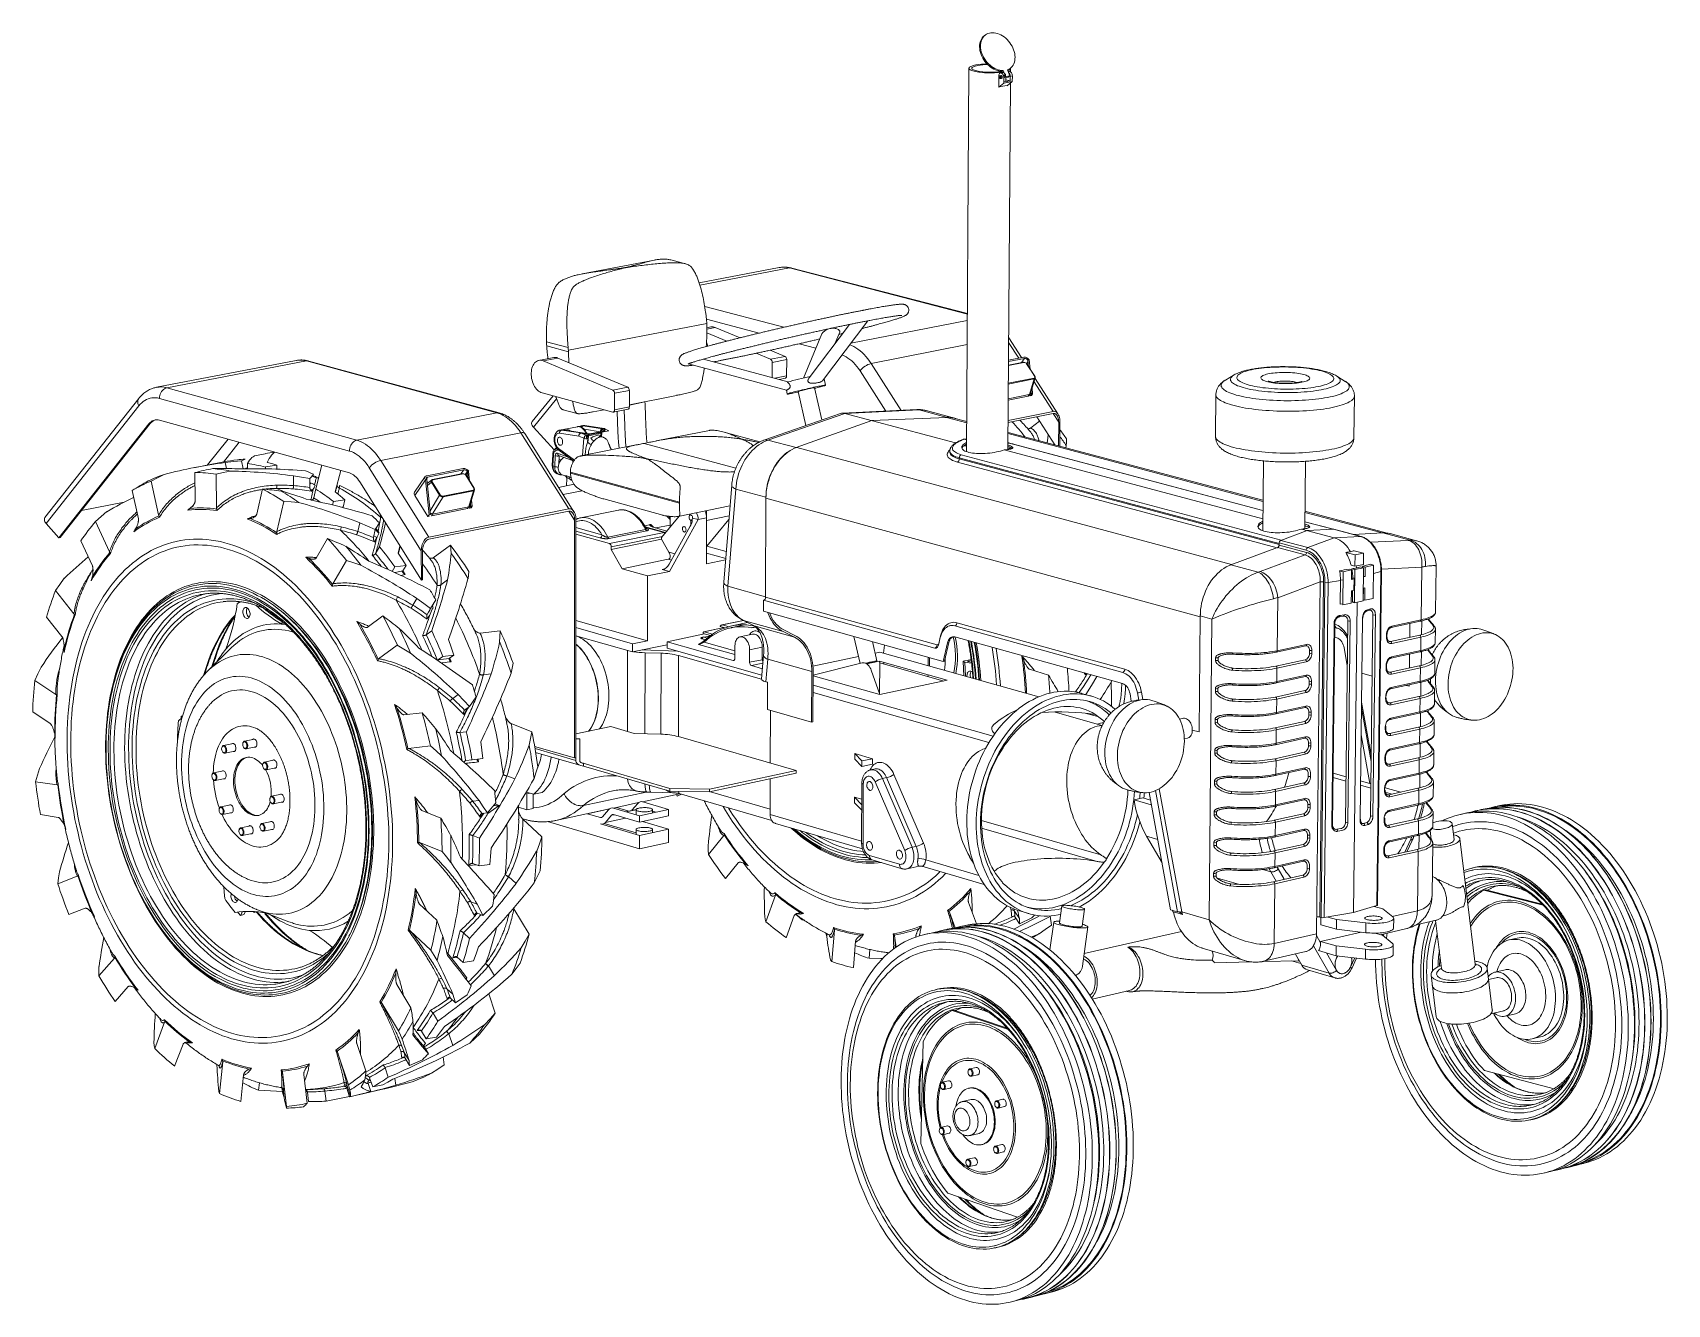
# Model space of a CAD drawing. Header units: millimetres. Extents: x -1041 to 1726, y -447 to 1705.
import ezdxf

# ---------------------------------------------------------------- set-up
doc = ezdxf.new("R2010")
doc.units = ezdxf.units.MM

msp = doc.modelspace()

# ---------------------------------------------------------------- linework, layer by layer
at = {"color": 7, "linetype": 'Continuous', "lineweight": 15}
for p, q in [((571.5, 1701.2), (569.9, 1700)), ((543.7, 1644.9), (539.7, 995.9)), ((594.1, 1612.8), (594.2, 1633.9)), ((599.7, 1639.7), (600, 1636)), ((600.2, 1639.7), (601.8, 1640.9)), ((605.9, 1631), (601.8, 1640.9)), ((611.5, 1639.5), (610.2, 1639.3)), ((611.9, 1643.5), (613.5, 1644.7)), ((614, 1638.9), (614, 1644.4)), ((602.8, 1619.7), (594.1, 1612.8)), ((602.8, 1628.7), (605.9, 1631)), ((602.8, 1623.1), (606.4, 1622.2)), ((606.3, 1631.1), (613.1, 1632.3)), ((606.4, 1625.3), (613.5, 1623.6)), ((617.1, 1622.3), (608.4, 1615.4)), ((608.5, 1620.7), (608.5, 1622.6)), ((609.7, 999.4), (613.9, 1619.8)), ((11.5, 1320.2), (-111.1, 1296.8)), ((63.7, 1314), (38.8, 1320.5)), ((222.3, 1307.5), (87, 1281.5)), ((541.1, 1229.7), (243.8, 1306.7)), ((100, 1213), (-134.4, 1167.5)), ((106.8, 1207), (100.1, 1205.7)), ((100.1, 1197), (133.7, 1183)), ((114.1, 1206.2), (156.3, 1188.7)), ((294.8, 1195.2), (263.9, 1120.5)), ((341.6, 1211.2), (273.4, 1121)), ((295.7, 1115.9), (372.5, 1217.4)), ((316.9, 1178.6), (324.9, 1198)), ((-171.4, 1182), (-134.8, 1172.2)), ((-134.3, 1165), (-171.1, 1174.9)), ((183.4, 1162.5), (207.7, 1152.4)), ((207.3, 1167.6), (232.4, 1157.2)), ((611.3, 1188.6), (611, 1189.1)), ((632.9, 1155.1), (611.3, 1188.6)), ((-595.4, 1150.3), (-831.7, 1104.9)), ((-814.3, 1104), (-577.9, 1149.5)), ((-577.9, 1149.5), (-255.6, 1061.7)), ((-251.4, 1061.6), (-573.7, 1149.3)), ((-159.3, 1155.3), (-184.3, 1150.4)), ((-177.1, 1149.6), (-59, 1100)), ((-152.1, 1154.4), (-33.9, 1104.9)), ((68.9, 1144.4), (234.8, 1099.8)), ((237, 1114.3), (94.3, 1152.7)), ((232.4, 1157.2), (207.7, 1152.4)), ((210.5, 1147.1), (210.4, 1121.5)), ((235.2, 1152), (210.5, 1147.1)), ((235.2, 1152), (235.1, 1124.1)), ((636.2, 1147.4), (610.6, 1142.3)), ((610.7, 1150.7), (636.5, 1155.8)), ((637.9, 1153.7), (610.7, 1148.3)), ((643.7, 1150.8), (645.8, 1151.2)), ((647.3, 1135.8), (645.8, 1151.2)), ((222.3, 1118.3), (232.9, 1120.4)), ((300.9, 1108.3), (298.4, 1119.4)), ((646.1, 1092.9), (654.2, 1119.1)), ((647.8, 1094.4), (656, 1120.6)), ((694.4, 1059.8), (655.7, 1119.8)), ((992.5, 1125.7), (977.8, 1116.9)), ((1166.2, 1124), (1166.3, 1123.9)), ((1180.8, 1114.9), (1166.3, 1123.9)), ((-861.8, 1085.8), (-1020.5, 884.4)), ((-826.6, 1086), (-505.1, 997)), ((-492.7, 1015.2), (-814.3, 1104)), ((-160.4, 1090.2), (-195.5, 1047.1)), ((-59, 1100), (-33.9, 1104.9)), ((-56.2, 1094.7), (-56.3, 1066.7)), ((-56.2, 1094.7), (-31.2, 1099.6)), ((-31.2, 1075.3), (48.9, 1091.2)), ((234.7, 1099.8), (236.2, 1093.6)), ((254.6, 1097.8), (267.8, 1040.1)), ((294.8, 1049.5), (282.4, 1104.1)), ((647.5, 1093.8), (649.4, 1090.8)), ((651.5, 1093.7), (650.5, 1103.1)), ((961.8, 1092.4), (961.1, 1021.9)), ((1195.4, 1019.5), (1196.3, 1090.1)), ((-1018.6, 874.4), (-861.6, 1073.5)), ((-255.6, 1061.7), (-492.7, 1015.2)), ((-143.1, 1066.9), (-119.3, 1060.4)), ((-92.2, 1063.3), (-74.1, 1066.9)), ((-58.4, 1062.9), (-33.4, 1067.8)), ((-56.3, 1066.7), (-31.2, 1071.6)), ((326.3, 1060.5), (196.5, 1015.4)), ((333.5, 1060.7), (203.4, 1015.5)), ((455.4, 1067.1), (329.6, 1061.1)), ((459.4, 1066.7), (333.5, 1060.7)), ((521.1, 1010.6), (333.5, 1060.7)), ((507.1, 1054), (459.4, 1066.7)), ((519.3, 1052.7), (471.5, 1065.4)), ((540, 1046.9), (518.4, 1052.6)), ((686.2, 1064.1), (610, 1048.7)), ((686.1, 1060.4), (610, 1045.1)), ((689, 1007.4), (658.4, 1054.8)), ((-844.6, 1042.8), (-996.9, 850.1)), ((-842.4, 1043.3), (-994.7, 850.5)), ((-844.6, 1042.8), (-842.4, 1043.3)), ((-505, 959.8), (-826.4, 1049.3)), ((-452.2, 981), (-215.1, 1027.8)), ((-215.1, 1027.8), (-133.9, 899)), ((-125, 894.3), (-208.4, 1026.5)), ((-158.4, 998.9), (-193.5, 1037.2)), ((-116.8, 1022.3), (-149.3, 1027.2)), ((-146, 1032.4), (-113.6, 1027.6)), ((-111.8, 1027.9), (-144.3, 1032.7)), ((-110.9, 1027.9), (-143.4, 1032.8)), ((-118.9, 1038.2), (-139.9, 1034.1)), ((-113, 1027.4), (-104.3, 1023.6)), ((-110.1, 1039.9), (-111.9, 1039.6)), ((-109.3, 1039.6), (-107.5, 1040)), ((-109.3, 1039.6), (-76.8, 1034.8)), ((-75, 1035.2), (-107.5, 1040)), ((-74.1, 1035.2), (-106.6, 1040)), ((-100.4, 1022.9), (-79.3, 1027.1)), ((-77.3, 1030.3), (-98.3, 1026.2)), ((-76, 1030.2), (-97, 1026)), ((-78.3, 1020.9), (-77.7, 1028)), ((-76.2, 1034.7), (-75, 1034.2)), ((104.7, 1032), (14.3, 1014)), ((189.8, 1012.6), (127.3, 1029.5)), ((1041.5, 913.8), (609.9, 1028.4)), ((647.2, 1030.2), (647.5, 1029.8)), ((648.3, 1036), (663, 1047.7)), ((695.7, 1045.6), (695.4, 1005.7)), ((697.8, 1046), (697.5, 1005.1)), ((-150.4, 998.4), (-125.2, 979.9)), ((-108.1, 1018.6), (-116.8, 1022.3)), ((-22.7, 1006.7), (-113.8, 988.6)), ((-101.7, 1016.7), (-101.7, 1017.1)), ((196.5, 1015.4), (195.8, 1015.1)), ((203.4, 1015.5), (251, 1002.7)), ((511.4, 997.2), (511.4, 995.5)), ((535.8, 1017), (539.8, 1015.9)), ((539.5, 1008.5), (539.7, 1008.5)), ((603.5, 998.9), (1041.2, 882.3)), ((708.6, 1006), (707.7, 1002.4)), ((-740.6, 974.3), (-768.7, 968.8)), ((-713, 967.4), (-715.2, 977.4)), ((-677.8, 967.1), (-677.9, 975.7)), ((-647.8, 992.5), (-666, 988.9)), ((-628, 973.3), (-647.2, 970)), ((-647.1, 966.9), (-647.2, 970)), ((-551.7, 972.8), (-562.2, 932.7)), ((-471.5, 968.6), (-383.4, 827.8)), ((-370.9, 851.3), (-452.2, 981)), ((-160.8, 991.1), (-161.6, 972.6)), ((-159.7, 990.2), (-160.5, 971.7)), ((-160.5, 971.7), (-157.5, 970.6)), ((-157.5, 970.6), (-156.7, 989.1)), ((-151, 989.5), (-127.4, 980.8)), ((-146.8, 981.9), (-147.1, 982)), ((-126.7, 978.6), (-126.8, 977.3)), ((1068.9, 840.6), (527.4, 985.5)), ((527.4, 985.5), (527.4, 983.5)), ((527.4, 983.5), (1068.9, 838.6)), ((530.6, 990.8), (1072.1, 846)), ((1042.2, 980.3), (1041, 862)), ((1112.3, 865.4), (1113.5, 979.6)), ((-828.1, 888.7), (-840.9, 945.9)), ((-730, 900.6), (-730.8, 958)), ((-599.7, 938.4), (-599.9, 954.9)), ((-562.8, 953.9), (-567.9, 955.4)), ((-383.3, 778.4), (-487.6, 945.1)), ((-376.7, 953.6), (-394.9, 927.2)), ((-394.5, 921.7), (-376.3, 948.1)), ((-374.1, 948.5), (-376.3, 948.1)), ((-370.2, 889), (-376.3, 948.1)), ((-312.8, 967.4), (-374.1, 955.2)), ((-366, 947.9), (-373.4, 942.1)), ((-372.7, 953), (-311.4, 965.1)), ((-313.3, 958.7), (-364.7, 948.5)), ((-312.7, 958.3), (-364.1, 948.1)), ((-294.4, 934.3), (-308, 956)), ((-294, 934.2), (-307.6, 955.9)), ((-303.3, 962.6), (-305.4, 962.2)), ((-301.6, 946.3), (-303.3, 962.6)), ((-153.6, 958.6), (-150.6, 957.5)), ((-144.8, 956.7), (-139.9, 954.9)), ((-137.2, 950.6), (-137.7, 938.1)), ((53.5, 910.4), (-131, 961.1)), ((-131, 959.6), (53.5, 908.9)), ((-565.6, 917.7), (-562.2, 932.7)), ((-513, 914.6), (-532.2, 911.7)), ((-394.5, 921.7), (-372.2, 886.1)), ((-346.6, 919.3), (-364.2, 890.5)), ((-359.2, 932.9), (-357.9, 933.2)), ((-314.9, 925.7), (-315.6, 926.8)), ((-302.9, 902.8), (-295.3, 929.6)), ((-301, 904.5), (-293.4, 931.2)), ((-297.2, 903.7), (-298.3, 914)), ((-124.7, 940.7), (-150.9, 935.5)), ((-74.5, 915.8), (25.3, 888.3)), ((142.1, 939.3), (128.7, 774.8)), ((149, 932.6), (135.7, 768.1)), ((200, 918.7), (149, 932.6)), ((935.3, 716.3), (200, 917)), ((-958.6, 896.2), (-886.7, 910.4)), ((-627.9, 860.5), (-616.3, 911.8)), ((-533.6, 905.7), (-532.2, 911.7)), ((-370.9, 851.3), (-133.9, 899)), ((-370.9, 847.6), (-133.9, 895.3)), ((-299.2, 900.7), (-301.3, 904)), ((-49.7, 896.9), (-113.8, 884)), ((37.8, 884), (35.4, 886.5)), ((37.8, 867.8), (37.8, 886.3)), ((51.4, 886.2), (139.2, 904)), ((99.5, 895.9), (99.2, 806.1)), ((137.8, 887), (99.4, 879.2)), ((1251.6, 858.1), (1112.6, 895)), ((-996.9, 850.1), (-1018.6, 874.4)), ((-911.5, 826.6), (-934.8, 877.5)), ((-867.2, 864.5), (-866.7, 865.2)), ((-491, 860.8), (-487.6, 875.5)), ((-123.8, 880.2), (-124.1, 477.4)), ((-121.6, 880.6), (-121.9, 473.3)), ((-67.8, 851.3), (-3.7, 864.3)), ((-1.4, 862), (-65.4, 849)), ((-65, 840.3), (27.6, 859.1)), ((-5.4, 870.5), (5.2, 872.6)), ((29.9, 859.1), (-4.2, 868.5)), ((16.7, 866.1), (32.7, 861.6)), ((71.9, 869.7), (36.2, 805.3)), ((85.2, 880.9), (36.6, 793.3)), ((76, 883.4), (85.2, 880.9)), ((85.2, 880.9), (99.4, 883.8)), ((137.3, 880.9), (100.1, 836.2)), ((1071.5, 845.8), (1116.4, 862.3)), ((1112.3, 865.7), (1113.1, 865.5)), ((1116.4, 862.3), (1161.1, 864.5)), ((1206.9, 852.3), (1161.1, 864.5)), ((1207.5, 852.3), (1161.7, 864.5)), ((1194.3, 855.8), (1244.3, 858.3)), ((1290.6, 846), (1244.3, 858.3)), ((-996.9, 850.1), (-994.7, 850.5)), ((-940.2, 802.6), (-959.7, 845.1)), ((-460.7, 823.4), (-454.1, 834.9)), ((-363.2, 816.3), (-334.1, 837.6)), ((-65, 840.3), (-121.6, 856)), ((23.5, 847.7), (-61.9, 830.3)), ((-61.9, 830.3), (-61.9, 834.8)), ((23.5, 847.7), (23.5, 850.7)), ((35.8, 826), (23.5, 847.7)), ((100.1, 836.2), (133, 827.1)), ((987, 804.3), (1066.3, 833.4)), ((1112.8, 821), (1066.3, 833.4)), ((1068.9, 841.5), (1068.9, 837.7)), ((1114.7, 829.2), (1068.9, 841.5)), ((1069, 841.3), (1068.9, 840.6)), ((1068.9, 837.7), (1115.4, 825.3)), ((1071.5, 845.8), (1117.3, 833.5)), ((1072.1, 846), (1071.7, 845.8)), ((1162.2, 850.1), (1117.3, 833.5)), ((1206.9, 852.3), (1162.2, 850.1)), ((1301.6, 845.1), (1256.7, 857.1)), ((-532.9, 772.3), (-510, 811.7)), ((-409.2, 803.4), (-428.2, 800.9)), ((-383.4, 827.8), (-383.3, 778.4)), ((-381.2, 828.2), (-381.1, 778.8)), ((-366.4, 811.2), (-366.5, 811.3)), ((34.8, 813.7), (-43.5, 797.7)), ((99.2, 806.1), (131.8, 812.8)), ((132, 814.8), (99.3, 823.9)), ((987, 804.3), (1033.2, 791.8)), ((1036.8, 793), (1112.8, 821)), ((1197.5, 821), (1181.6, 825.3)), ((1197.3, 802), (1190.7, 803.8)), ((1211.8, 824), (1195.9, 828.3)), ((1197.3, 802), (1197.5, 821)), ((1211.6, 805), (1197.3, 802)), ((1197.5, 821), (1211.8, 824)), ((1211.8, 824), (1211.6, 805)), ((1214.5, 800.6), (1228.8, 803.6)), ((1228.8, 803.6), (1222.9, 805.2)), ((1228.8, 803.6), (1228.2, 747.6)), ((-432.6, 793.3), (-428.2, 800.9)), ((-383.3, 778.4), (-381.1, 778.8)), ((-350.1, 770.7), (-338.8, 778.9)), ((-43.5, 797.7), (-0.5, 785.7)), ((-0.5, 785.7), (-0.7, 675.9)), ((-0.5, 785.7), (36.6, 793.3)), ((24.3, 796.7), (36.6, 793.3)), ((1138.6, 775.4), (1066.5, 748.7)), ((1132, 179.9), (1138.6, 775.4)), ((1144.2, 775.3), (1137.9, 208)), ((1172.8, 777.7), (1151.7, 774.2)), ((1177.2, 792.7), (1191.6, 795.7)), ((1197.2, 796.3), (1211.6, 799.3)), ((1211.6, 799.3), (1206.4, 800.7)), ((1214.5, 800.6), (1210.2, 801.8)), ((1211.6, 799.3), (1210.9, 743.3)), ((1214.3, 784.5), (1214.5, 800.6)), ((1234.5, 227.5), (1241.3, 793.2)), ((1235.5, 228.1), (1242.2, 793.8)), ((1309.1, 711.2), (1310.2, 800.4)), ((1333.8, 724.6), (1334.7, 801.5)), ((-971.5, 721.6), (-1002.8, 760.9)), ((-750.6, 754.8), (-748.8, 755.3)), ((-397.7, 736.1), (-391, 747.4)), ((135.7, 768.1), (199.4, 750.3)), ((199.4, 750.3), (199.4, 749.3)), ((199.4, 749.8), (489.7, 668.9)), ((1066.5, 748.7), (1065.5, 659)), ((1140.2, 207.4), (1146.5, 774.4)), ((1151.7, 774.2), (1145.3, 207.2)), ((1195.5, 761.5), (1191.2, 760.6)), ((1211.5, 764.9), (1211.3, 745.3)), ((1213.9, 744.6), (1214.1, 765.5)), ((1228.2, 747.6), (1213.9, 744.6)), ((-693.6, 739.9), (-692.3, 740.2)), ((-373.7, 720.2), (-367.7, 730.5)), ((-359, 745), (-367.7, 730.5)), ((1193.1, 741.2), (1196.6, 741.8)), ((1201.1, 741.2), (1195, 215.9)), ((1210.9, 743.3), (1196.6, 740.2)), ((1213.9, 744.6), (1211.3, 745.3)), ((1216.8, 725.9), (1222.2, 727.4)), ((1218.3, 728.3), (1223.6, 729.8)), ((1227.6, 719.7), (1223.6, 379.3)), ((1231.8, 719.7), (1227.7, 379.4)), ((-991.7, 682.8), (-1017.7, 715.6)), ((-474.9, 698.5), (-448.5, 717.8)), ((-374.9, 686), (-365.7, 692.7)), ((-283.8, 688.8), (-249.8, 692.7)), ((-121.8, 698), (-25.6, 670.7)), ((-0.7, 675.9), (-121.7, 710.2)), ((128.7, 698.2), (95.1, 691.2)), ((162, 710.1), (125.3, 702.5)), ((169.1, 706.5), (142.2, 700.9)), ((142.6, 698.2), (164.2, 702.7)), ((159.7, 711.3), (177.7, 702.1)), ((229.1, 691.5), (162.3, 710.3)), ((162.3, 710.3), (180.3, 701.1)), ((180.3, 701.1), (248.2, 682.1)), ((523.5, 706.4), (807.7, 627.6)), ((933.4, 521.4), (935.3, 718)), ((955.2, 712.6), (935.3, 718)), ((950.3, 203.6), (955.2, 712.6)), ((1158, 363.8), (1161.8, 704.7)), ((1159.2, 364.4), (1163, 705.3)), ((1166.6, 697.4), (1162.9, 698.4)), ((1167.4, 697.2), (1166.6, 697.4)), ((1189.3, 709.3), (1185.4, 368.5)), ((1258.6, 698.4), (1307.7, 708.9)), ((1259.9, 700.7), (1309.1, 711.2)), ((1290, 681.7), (1290.3, 705.2)), ((1333.1, 672.7), (1333.4, 695.4)), ((1333.4, 695.4), (1333.4, 695.3)), ((-455.7, 645.4), (-424, 668.4)), ((-121.8, 684.3), (-25.7, 657)), ((-25.7, 657), (-25.6, 670.7)), ((-25.6, 670.7), (-0.7, 675.9)), ((144.4, 642.6), (33, 674.1)), ((177.5, 686.9), (156.1, 682.4)), ((172.4, 660.4), (193.8, 664.9)), ((248.2, 682.1), (229.1, 691.5)), ((349.1, 683), (359.5, 637.4)), ((387.6, 641.8), (380.2, 674.3)), ((492.8, 671.4), (495.6, 684)), ((500.3, 640.7), (507.4, 672.3)), ((502.4, 641.2), (509.5, 672.7)), ((1064.1, 656.6), (1113.8, 667.3)), ((1065.5, 659), (1115.2, 669.6)), ((1162.7, 681.9), (1166.4, 680.9)), ((1250.5, 681.7), (1250.5, 686.4)), ((1251.4, 682.2), (1251.4, 686.9)), ((1257.6, 674.7), (1306.8, 685.3)), ((1308.7, 681.9), (1259.6, 671.4)), ((1308.5, 659.3), (1308.7, 681.9)), ((-705.6, 663.5), (-744.4, 625.2)), ((-355.8, 643), (-346.9, 649.4)), ((-328.1, 651.7), (-346.9, 649.4)), ((-335.8, 646.1), (-328.1, 651.7)), ((22.4, 654.7), (-4.6, 655.5)), ((192.8, 610.8), (52.2, 650.7)), ((172.4, 660.4), (172.4, 639.3)), ((172.4, 639.3), (193.8, 643.8)), ((196.1, 651.4), (192.8, 611.1)), ((203, 644.6), (199.9, 606.3)), ((277.8, 623.5), (203, 644.6)), ((356.8, 648.9), (279.5, 632.7)), ((392.7, 656.5), (384.7, 654.8)), ((392.3, 586), (392.6, 638.2)), ((662.2, 581), (392.7, 656.5)), ((399.6, 636.2), (399.7, 638.9)), ((476.7, 647.3), (476.7, 633)), ((500.3, 640.7), (502.4, 641.2)), ((534.2, 640.5), (535.3, 616.5)), ((536.5, 639.5), (548.2, 637.7)), ((547.4, 644.1), (537.3, 642)), ((548, 639.8), (542, 640.7)), ((542.2, 641.2), (547.6, 642.4)), ((1112.9, 643.6), (1063.2, 632.9)), ((1114.9, 640.2), (1065.2, 629.5)), ((1178.9, 663.9), (1184.3, 633.8)), ((1257.9, 646.3), (1307.1, 657)), ((1259.3, 648.7), (1308.5, 659.3)), ((1289.7, 653.2), (1289.4, 629.7)), ((1332.5, 620.9), (1332.7, 643.5)), ((1332.7, 643.5), (1332.7, 643.5)), ((-278.1, 618.4), (-264.9, 619.9)), ((194.2, 628.5), (175.5, 633.8)), ((277.4, 538.2), (277.8, 623.5)), ((279.9, 616.6), (392.8, 584.7)), ((646.1, 627.8), (678.4, 617.5)), ((1063.6, 604.4), (1113.3, 615.1)), ((1065.2, 629.5), (1065, 606.7)), ((1065, 606.7), (1114.6, 617.4)), ((1249.8, 629.6), (1249.9, 634.4)), ((1250.8, 630.1), (1250.8, 634.9)), ((1257, 622.7), (1306.1, 633.4)), ((1308.1, 630), (1259, 619.3)), ((1307.8, 607.3), (1308.1, 630)), ((-1002, 585.1), (-1037.7, 608.7)), ((-999.1, 604.5), (-999.8, 596.1)), ((-330.2, 578), (-321, 584.6)), ((279.8, 600.7), (584.7, 514.4)), ((577.6, 503.5), (279.8, 588)), ((750.5, 582.3), (734.5, 586.8)), ((802.3, 601.5), (802.4, 603.6)), ((1112.4, 591.4), (1062.7, 580.6)), ((1114.3, 588), (1064.7, 577.2)), ((1256.4, 570.8), (1305.5, 581.5)), ((1257.3, 594.4), (1306.4, 605)), ((1258.7, 596.7), (1307.8, 607.3)), ((1289, 601.3), (1289, 598.7)), ((1331.8, 569.1), (1332.1, 591.7)), ((1332.1, 591.7), (1332.1, 591.6)), ((-1011.5, 535.6), (-1041.3, 555.4)), ((-413, 550.5), (-382.1, 553.9)), ((-310.1, 558.5), (-301.8, 564.5)), ((-290.7, 580.9), (-301.8, 564.5)), ((202.7, 559.5), (277.4, 538.2)), ((207.7, 558.1), (207.4, 468.8)), ((1063.1, 552.1), (1112.7, 562.9)), ((1064.7, 577.2), (1064.4, 554.4)), ((1064.4, 554.4), (1114.1, 565.2)), ((1208.1, 561.8), (1224.7, 471.3)), ((1249.4, 578.7), (1249.4, 577.7)), ((1258.1, 544.7), (1307.2, 555.5)), ((1307.5, 578.1), (1258.3, 567.4)), ((1307.2, 555.5), (1307.5, 578.1)), ((-789.8, 548.4), (-787.6, 548.9)), ((-240.8, 546.1), (-241, 546.6)), ((-237.8, 532.3), (-239, 537.7)), ((-231.4, 535.6), (-196.1, 521.7)), ((-121.9, 518.2), (-62.7, 530.7)), ((279.5, 538.7), (277.4, 538.2)), ((740.6, 553.2), (763.7, 546.8)), ((960.4, 537.8), (960.4, 542.6)), ((964.6, 542.6), (964.6, 537.9)), ((1111.8, 539.2), (1062.1, 528.4)), ((1113.8, 535.8), (1064.1, 525)), ((1248.6, 525.7), (1248.6, 530.4)), ((1248.8, 531.4), (1248.8, 530.5)), ((1249.5, 526.2), (1249.6, 530.9)), ((1255.7, 518.9), (1304.8, 529.6)), ((1257.3, 542.7), (1256, 542.4)), ((1256.7, 542.4), (1305.8, 553.2)), ((1306.8, 526.3), (1257.7, 515.5)), ((1306.5, 503.6), (1306.8, 526.3)), ((1331.1, 517.4), (1331.4, 539.9)), ((1331.4, 539.9), (1331.4, 539.9)), ((-701.6, 501.9), (-718.5, 498.4)), ((-685.5, 502.9), (-685.7, 502.2)), ((-666, 509.5), (-682.9, 506)), ((-317.9, 520.7), (-307.1, 521.9)), ((1062.5, 499.9), (1112.1, 510.8)), ((1064.1, 525), (1063.9, 502.2)), ((1063.9, 502.2), (1113.5, 513.1)), ((1222.7, 434.2), (1207.5, 516.5)), ((1256.1, 490.5), (1305.2, 501.3)), ((1257.4, 492.8), (1306.5, 503.6)), ((-715.8, 485.4), (-698.9, 489)), ((-684.2, 495.3), (-683.8, 494.8)), ((-680.2, 493), (-663.3, 496.5)), ((-632.2, 474), (-649, 470.4)), ((-405, 493.7), (-367.9, 497.8)), ((-307.9, 472.9), (-297.5, 474.1)), ((-279, 476.4), (-297.5, 474.1)), ((-124.1, 477.4), (-191.5, 497)), ((-189.8, 486.8), (-113.5, 464.6)), ((-124.1, 477.4), (-121.9, 477.8)), ((350.5, 475.5), (350.6, 484.7)), ((350.5, 475.5), (362.3, 463.1)), ((380.2, 476.2), (350.6, 484.7)), ((350.6, 484.7), (362.3, 472.4)), ((362.3, 472.4), (380.2, 476.2)), ((362.3, 463.1), (362.3, 472.4)), ((380.2, 467), (380.2, 476.2)), ((1111.2, 487.1), (1061.6, 476.2)), ((1063.6, 472.8), (1063.3, 450.1)), ((1113.2, 483.7), (1063.6, 472.8)), ((1248, 473.8), (1248, 478.5)), ((1248.9, 474.3), (1249, 479)), ((1255.1, 467), (1304.2, 477.8)), ((1306.2, 474.4), (1257.1, 463.6)), ((1305.9, 451.9), (1306.2, 474.4)), ((1330.5, 465.6), (1330.8, 488.2)), ((1330.8, 488.2), (1330.8, 488.2)), ((-999.8, 443.6), (-999.8, 442.6)), ((-737.6, 449.2), (-737.8, 448.6)), ((-718.2, 455.8), (-735, 452.3)), ((-732.3, 439.3), (-715.5, 442.9)), ((-651.7, 467.3), (-651.8, 466.7)), ((-650.4, 459.8), (-650, 459.3)), ((-646.3, 457.4), (-629.4, 461)), ((-238.4, 447.3), (-224.8, 441.9)), ((37.1, 425.9), (-113.2, 469.7)), ((-108.6, 463.8), (-108.6, 468.4)), ((37.1, 421.3), (-108.6, 463.8)), ((251.1, 456.1), (104.3, 424.5)), ((251.1, 451.6), (104.3, 419.9)), ((362.3, 463.1), (380.2, 467)), ((384.7, 458.8), (377.6, 457.3)), ((397.2, 442.6), (404.4, 444.1)), ((454.5, 327.8), (404.4, 444.1)), ((416.7, 449.6), (466.8, 333.3)), ((1062, 447.8), (1111.6, 458.7)), ((1063.3, 450.1), (1112.9, 461)), ((1110.3, 458.4), (1116.3, 456.7)), ((1160.1, 451.7), (1182.1, 445.6)), ((1160.1, 444.5), (1182, 438.3)), ((1255.4, 438.7), (1304.5, 449.6)), ((1256.8, 441), (1305.9, 451.9)), ((-1000, 431.7), (-1036.4, 437.3)), ((-736.3, 441.6), (-735.9, 441.1)), ((-620, 416.1), (-636.9, 412.6)), ((-193, 416.1), (-205.5, 419.8)), ((-204.6, 416.8), (-204.7, 389.7)), ((-194, 416.4), (-194, 392.9)), ((-193, 416.1), (-178.8, 419.2)), ((-3, 419.8), (-109, 397.1)), ((-8.7, 403.2), (54.2, 416.8)), ((4.9, 419.6), (45.9, 418.2)), ((48.7, 415.6), (50, 412.6)), ((57.2, 415.9), (50, 412.6)), ((53.2, 417.1), (209.9, 371.3)), ((207.3, 442.1), (207.1, 381.7)), ((362.5, 434.9), (362, 333.4)), ((364.9, 433.3), (364.4, 331.8)), ((435.1, 320.7), (384.9, 437)), ((397.2, 442.6), (447.4, 326.2)), ((848.7, 419.1), (885.2, 220.6)), ((897, 217.2), (859.3, 422.1)), ((959.4, 433.5), (959.4, 438.3)), ((963.6, 438.3), (963.6, 433.6)), ((1110.7, 435.1), (1061.1, 424.1)), ((1063, 420.7), (1062.8, 398)), ((1112.6, 431.7), (1063, 420.7)), ((1206.6, 438.7), (1224.3, 433.8)), ((1206.6, 431.4), (1224.2, 426.5)), ((1247.5, 423), (1247.5, 422)), ((1248.3, 427.1), (1274.7, 419.7)), ((1248.6, 419.7), (1260.2, 416.4)), ((1254.5, 415.2), (1303.6, 426.1)), ((1305.5, 422.7), (1256.5, 411.8)), ((1305.2, 400.1), (1305.5, 422.7)), ((1329.8, 414), (1330.1, 436.5)), ((1330.1, 436.5), (1330.1, 436.5)), ((-706, 398.2), (-722.9, 394.6)), ((-639.5, 409.4), (-639.7, 408.8)), ((-638.2, 401.9), (-637.8, 401.4)), ((-634.1, 399.6), (-617.3, 403.2)), ((-382.3, 388.3), (-350.3, 375.5)), ((-296.3, 404.2), (-285.6, 405.3)), ((-257.3, 401.4), (-271.3, 384.6)), ((-251.7, 397), (-270.5, 383.6)), ((-204.7, 389.7), (-219, 393.9)), ((-204.7, 389.7), (-194, 392)), ((-155.6, 371.6), (-65, 391.1)), ((-74.2, 389.1), (-74.2, 389.1)), ((-58.2, 392.6), (-15.6, 401.8)), ((-19.7, 390.3), (-37.4, 386.5)), ((-19.9, 389.9), (-19.9, 381.3)), ((8.1, 384.5), (8.2, 389.8)), ((14, 385.7), (8.1, 387.5)), ((35.3, 390.3), (35.3, 379.5)), ((362.4, 407.4), (350.2, 410.9)), ((350.2, 410.9), (350.2, 401.7)), ((350.2, 410.9), (362.3, 398.1)), ((350.2, 401.7), (362.3, 388.9)), ((823.2, 406.5), (852.5, 398.2)), ((838, 409.7), (851.1, 406)), ((1061.4, 395.7), (1111, 406.7)), ((1062.8, 398), (1112.4, 409)), ((1254.8, 386.9), (1303.9, 397.8)), ((1256.2, 389.2), (1305.2, 400.1)), ((1414.6, 390.5), (1414, 390.4)), ((1442.4, 396.7), (1432, 394.4)), ((-997.9, 376.9), (-1028.3, 381.6)), ((-720.1, 381.7), (-703.3, 385.3)), ((-672.3, 362.7), (-689.2, 359.1)), ((-656.1, 363.3), (-656.3, 362.7)), ((-636.7, 370), (-653.5, 366.5)), ((-282.1, 383), (-282.3, 382.8)), ((-280.9, 383.6), (-271.3, 384.6)), ((-211.7, 374), (-179.1, 343.8)), ((-14.2, 323.6), (-169.7, 369.6)), ((-123.7, 378.5), (-123.6, 378.5)), ((-19.9, 350.6), (-73.7, 366.5)), ((-61.3, 380.6), (-71.5, 368.4)), ((-14.2, 368.8), (-57.8, 381.7)), ((-14.1, 379.7), (-14.2, 368.8)), ((35.3, 379.5), (-14.2, 368.8)), ((216.1, 366.6), (363.4, 323.6)), ((1110.1, 383), (1060.5, 372)), ((1062.5, 368.6), (1062.2, 345.9)), ((1112.1, 379.6), (1062.5, 368.6)), ((1211.8, 366.5), (1217.2, 368.1)), ((1219.4, 364.7), (1214, 363.2)), ((1246.7, 370.2), (1246.8, 374.9)), ((1246.9, 375.9), (1246.9, 374.9)), ((1247.7, 370.7), (1247.7, 375.4)), ((1253.9, 363.4), (1302.9, 374.3)), ((1255.4, 387.2), (1254.2, 386.9)), ((1304.9, 371), (1255.8, 360)), ((1304.6, 348.4), (1304.9, 371)), ((1329.2, 362.4), (1329.5, 384.9)), ((1329.5, 384.9), (1329.5, 384.8)), ((1365.2, 339.5), (1361.9, 366.2)), ((1386.8, 384.3), (1376.4, 381.9)), ((-686.4, 346.1), (-669.6, 349.7)), ((-654.8, 355.8), (-654.4, 355.3)), ((-650.8, 353.5), (-633.9, 357.1)), ((-386.5, 334.3), (-348.2, 318.9)), ((-296.2, 346), (-285, 341.5)), ((-19.9, 356.4), (-19.9, 347.9)), ((-14.2, 346.2), (-14.2, 323.6)), ((35.2, 334.4), (-14.2, 323.6)), ((8.1, 351), (8.1, 356.4)), ((35.3, 356.9), (35.2, 334.4)), ((128.8, 345.9), (102.8, 314.3)), ((844.4, 345), (870.6, 299.7)), ((1060.9, 343.6), (1110.5, 354.7)), ((1062.2, 345.9), (1111.8, 357)), ((1254.2, 335.1), (1303.2, 346.1)), ((1255.6, 337.4), (1304.6, 348.4)), ((1285, 318.8), (1293.9, 337.6)), ((1324.6, 354.6), (1326.5, 339.4)), ((1327.7, 244.8), (1328.8, 333.3)), ((1328.8, 333.3), (1328.8, 333.2)), ((1401, 128.2), (1374.7, 340.7)), ((375.4, 312.4), (426, 297.6)), ((379.8, 304.8), (430.4, 290)), ((447.4, 326.2), (454.5, 327.8)), ((1109.5, 331.1), (1060, 320)), ((1061.9, 316.6), (1061.7, 293.9)), ((1061.7, 293.9), (1111.2, 305)), ((1111.5, 327.7), (1061.9, 316.6)), ((1246.1, 318.4), (1246.2, 323.1)), ((1247, 318.9), (1247.1, 323.6)), ((1253.3, 311.6), (1302.3, 322.7)), ((1304.2, 319.3), (1255.2, 308.2)), ((1303, 218.9), (1304.2, 319.3)), ((-965.8, 277.6), (-998.9, 264.6)), ((-967.3, 286.9), (-967.5, 287.4)), ((-967.4, 287.3), (-967.3, 286.9)), ((-297.2, 299.1), (-297.5, 299.1)), ((-296.4, 298.9), (-285.7, 294.6)), ((-267.6, 297.1), (-285.7, 294.6)), ((153.2, 299.9), (131.5, 273.6)), ((166, 298), (165.9, 298.1)), ((438.9, 289.7), (459.5, 294.3)), ((464.2, 294.1), (569.7, 263.3)), ((957.9, 277.4), (957.9, 282.1)), ((962.1, 282.1), (962, 277.4)), ((1109, 279.1), (1059.4, 268)), ((1060.3, 291.6), (1109.9, 302.7)), ((1396.6, 287.5), (1394.4, 287)), ((-235.6, 276.6), (-223, 265)), ((964.4, 273.9), (1000.1, 263.6)), ((1061.4, 264.6), (1060.3, 163.5)), ((1110.9, 275.7), (1061.4, 264.6)), ((1413.4, 270.6), (1413, 270.5)), ((1418.1, 254.1), (1415.3, 253.4)), ((1515.8, 228.2), (1415.3, 253.4)), ((1514.1, 230), (1418.1, 254.1)), ((1437.6, 261.1), (1437, 260.9)), ((-952.3, 223.1), (-980, 212.3)), ((-386.4, 230.2), (-356.9, 202.6)), ((-299.7, 234.1), (-288.7, 229.7)), ((-262.6, 226.7), (-279.5, 211)), ((-227.5, 222.9), (-227, 222)), ((-227, 222), (-200.7, 179)), ((216.1, 245.1), (200, 200.2)), ((543.1, 232.7), (556.3, 196.9)), ((700.8, 226.9), (696.8, 198.1)), ((735.6, 192.7), (739.6, 221.5)), ((1229.8, 226.1), (1244.6, 221.8)), ((1230.2, 226.2), (1230.2, 226)), ((1232.2, 226.8), (1232.2, 225.4)), ((1244.6, 221.8), (1261.1, 208.6)), ((-938, 211.1), (-938.2, 211.4)), ((-689.6, 210.9), (-683.8, 212.2)), ((-681, 217.5), (-683.8, 212.2)), ((-666.4, 215.9), (-662.8, 216.7)), ((-662.3, 221), (-658.9, 219.7)), ((-660.8, 216.9), (-661, 216.6)), ((-658.8, 219.6), (-607.9, 200.3)), ((-289.4, 215), (-279.5, 211)), ((-236.4, 208), (-234.8, 214.4)), ((248, 210.7), (234.5, 173.2)), ((255.5, 214.9), (255.4, 214.9)), ((262.1, 204.6), (261.6, 203.2)), ((261.6, 203.2), (265.4, 202.2)), ((510.6, 216.2), (520.3, 190)), ((538, 194.1), (527.1, 191.7)), ((620.6, 218.3), (629.1, 205.7)), ((621.8, 208.2), (629.4, 196.8)), ((629.1, 218.6), (645.1, 213.9)), ((650.2, 206.6), (629.4, 196.8)), ((687.2, 199.4), (680.7, 152.6)), ((681.2, 209.4), (683.3, 194.4)), ((905.1, 212.3), (889.8, 216.7)), ((904, 217), (950.3, 203.6)), ((1139.4, 195.1), (1139.5, 207.6)), ((1165.9, 187.5), (1139.4, 195.1)), ((1166.1, 204), (1151.3, 208.2)), ((1165.9, 187.5), (1166.1, 204)), ((1215.8, 198.2), (1166.1, 204)), ((1215.6, 181.7), (1215.8, 198.2)), ((1262.6, 189.3), (1262.8, 205.8)), ((1300.6, 194.8), (1334.9, 202.7)), ((1333.8, 202.4), (1343.9, 121.2)), ((1345.8, 210.1), (1349.3, 210.9)), ((-499.9, 188.2), (-499.8, 188.4)), ((-402.3, 185), (-367, 151.9)), ((-312.1, 181.6), (-301.8, 171.9)), ((301.7, 180.7), (303, 175.1)), ((303.4, 180), (303, 175.1)), ((315.9, 186.2), (311.6, 132.8)), ((351.9, 167.2), (348.2, 122.5)), ((417.8, 176.1), (420.4, 157.2)), ((454, 174.6), (454, 174.4)), ((479.6, 181), (468.6, 178.6)), ((508.8, 187.6), (507.5, 187.3)), ((648.5, 174.3), (662.6, 180)), ((736, 125.1), (745.2, 191.4)), ((903.5, 183.7), (739, 146.4)), ((1060.3, 163.5), (1132, 179.9)), ((1139, 166.9), (1207.9, 182.6)), ((1139, 164.7), (1139, 166.9)), ((1139, 166.9), (1165.5, 159.2)), ((1215.6, 181.7), (1165.9, 187.5)), ((1244.1, 177.2), (1231, 180.9)), ((1240, 178.3), (1285.2, 188.7)), ((1260.5, 163.8), (1244.1, 177.2)), ((1472.1, 172.6), (1458.2, 169.4)), ((-902.9, 138.8), (-929.4, 108.6)), ((-907, 147.5), (-907.2, 147.9)), ((-322.5, 140.4), (-312.6, 131.2)), ((376, 153.2), (374.7, 138.4)), ((938.8, 155.5), (1010.5, 134.5)), ((1042.6, 133.2), (1114.3, 149.6)), ((1107.1, 126.7), (1096.3, 145.5)), ((1165.4, 142.7), (1135.7, 151.4)), ((1165.4, 142.7), (1165.5, 159.2)), ((1215.1, 137), (1165.4, 142.7)), ((1165.5, 159.2), (1215.3, 153.5)), ((1191.7, 121.1), (1200, 138.7)), ((1215.1, 137), (1215.3, 153.5)), ((1262, 144.6), (1262.2, 161.1)), ((-294.9, 133.9), (-312.6, 131.2)), ((-269.7, 125.5), (-259.6, 108.9)), ((347.6, 122.7), (347.9, 122.6)), ((348.2, 122.5), (347.9, 122.6)), ((1021.3, 132.3), (959.7, 130.7)), ((1102.7, 134.3), (1040.4, 132.8)), ((1090, 134), (1105.5, 129.5)), ((1107.1, 126.7), (1153.3, 113.2)), ((1116.8, 118.6), (1163, 105.1)), ((1429.8, 51.1), (1421.1, 121.7)), ((1451.5, 118.8), (1434.2, 114.8)), ((-879.4, 90.4), (-901.5, 65.2)), ((-609.9, 98.9), (-611.3, 98.7)), ((-424.7, 93.8), (-400.9, 54.6)), ((-340, 86.9), (-329.9, 77.4)), ((752.5, 69.4), (815.7, 83.9)), ((1326, 110), (1334.8, 39.4)), ((1436.3, 105.5), (1423.5, 102.5)), ((-450.4, 62.3), (-422, 15.4)), ((-334.5, 71.6), (-325.3, 63.1)), ((-305.7, 76.3), (-325.3, 63.1)), ((-269.2, 78.3), (-258.2, 45.5)), ((488.1, 81.5), (486.8, 81.2)), ((-817.9, 30.1), (-834.8, -14.3)), ((-363.6, 45.7), (-355.4, 32)), ((515.3, 49.8), (518.2, 50.5)), ((515.3, 49.8), (610.6, 17.8)), ((518.2, 50.5), (608.5, 20.2)), ((1427.5, 44.5), (1449.4, 49.6)), ((1451.6, 40.3), (1468.9, 44.4)), ((-383, 15), (-375, 1.9)), ((-357.6, 5), (-375, 1.9)), ((-338.6, 12.8), (-338.8, 12.6)), ((-336.8, 10.6), (-330.2, -9.1)), ((1497.3, 2), (1511.2, 5.2)), ((-786.8, -7.1), (-801, -44.2)), ((-525.3, -20.4), (-506.7, -75.8)), ((-492.6, -6), (-477.1, -52.4)), ((-412.3, -21.4), (-404.2, -34.8)), ((-378.2, -11.9), (-371.4, -23.2)), ((462.5, -174.9), (466.4, -2.6)), ((-729.6, -41.3), (-729.4, -42.5)), ((-729.3, -41.4), (-729.4, -42.5)), ((-719.6, -36.9), (-725, -90.8)), ((-618.4, -54.5), (-611.6, -112.3)), ((-444.8, -46.9), (-439.4, -63)), ((-410.7, -30.8), (-403.4, -43)), ((-381.6, -33.4), (-403.4, -43)), ((-346.4, -28.7), (-344.8, -42.1)), ((542.3, -52.5), (542.2, -53.1)), ((556, -46.4), (545, -48.9)), ((1416.3, -51.6), (1534.3, -82.4)), ((-684.2, -58.8), (-688.7, -103.9)), ((-657.6, -72.3), (-658.8, -85.1)), ((-619.3, -80.9), (-618.1, -90.7)), ((-617.4, -82.3), (-615.6, -97.5)), ((-582.4, -58.6), (-576.7, -107)), ((-509.5, -81.6), (-504.7, -95.9)), ((-508.4, -79.3), (-503.1, -95.1)), ((-473.6, -73.6), (-469.1, -86.9)), ((-470.9, -63.9), (-465.7, -79.3)), ((-470.7, -67.6), (-469.7, -67.3)), ((-448.5, -75.7), (-465.7, -79.3)), ((-428, -65), (-426.6, -76.4)), ((495.5, -75.1), (495.4, -75.7)), ((496.7, -81.4), (497, -81.9)), ((509.1, -69), (498.1, -71.6)), ((501, -83.9), (512, -81.4)), ((544.5, -81.4), (543.1, -81.7)), ((543.5, -58.8), (543.9, -59.2)), ((547.9, -61.3), (558.8, -58.8)), ((-576.3, -88.1), (-574.4, -104.2)), ((-546.5, -86.5), (-544.5, -103.3)), ((-504.6, -95.9), (-502.4, -95.4)), ((-481.6, -90.6), (-502.4, -95.4)), ((-487.4, -92), (-451.6, -84)), ((547.5, -100.8), (532.9, -104.2)), ((601.1, -100.3), (590.2, -102.9)), ((1518.6, -89.6), (1519.1, -89.5)), ((593.1, -115.3), (604, -112.7)), ((507.3, -145.4), (496.4, -148)), ((499.3, -160.3), (510.2, -157.8)), ((546.2, -161.5), (560.8, -158)), ((565.3, -177.1), (566.8, -176.8)), ((599.3, -176.9), (588.3, -179.5)), ((591.3, -191.9), (602.2, -189.3)), ((538.7, -205.5), (538.6, -206.1)), ((540, -211.8), (540.3, -212.3)), ((552.3, -199.3), (541.4, -201.9)), ((544.3, -214.3), (555.2, -211.7)), ((1555.6, -215.9), (1556.2, -215.7)), ((1573.5, -211.5), (1583.9, -209)), ((1518.1, -224.9), (1528.5, -222.4)), ((625.8, -299.9), (508.1, -259.2)), ((586.8, -348.2), (588.5, -347.8)), ((613.5, -443.7), (624.5, -441)), ((652.3, -434.3), (653.6, -434)), ((671.8, -429.6), (682.7, -426.9))]:
    msp.add_line(p, q, dxfattribs=at)
at = {"color": 144, "linetype": 'Continuous', "lineweight": 0}
for p, q in [((613.1, 1632.3), (609, 1642.3)), ((597.9, 1632.6), (596.1, 1632.2)), ((597, 1627.5), (598.8, 1627.8)), ((602.8, 1629.1), (602.8, 1619.7)), ((602.8, 1619.7), (617.1, 1622.3)), ((606.4, 1629.3), (609.5, 1629.8)), ((606.4, 1629.8), (606.4, 1622.2)), ((613.5, 1623.6), (606.4, 1622.2)), ((610, 1630), (613.1, 1632.3)), ((613.6, 1631.1), (613.5, 1623.6)), ((613.6, 1631.1), (617.2, 1631.8)), ((617.2, 1631.8), (617.1, 1622.3)), ((-177.1, 1149.6), (-152.1, 1154.4)), ((632.9, 1146.7), (637.9, 1153.7)), ((655, 1123.7), (641.4, 1144.8)), ((641.7, 1144.3), (641.7, 1144.4)), ((641.7, 1144.4), (655.4, 1123.3)), ((644.8, 1139.7), (643.7, 1150.8)), ((-59.4, 1062.9), (-178.9, 1095.2)), ((-31.2, 1099.6), (-31.2, 1071.6)), ((-4.8, 1080), (-31.2, 1074.8)), ((-4.8, 1080), (-6.3, 1080.3)), ((610.2, 1083), (643.9, 1089.7)), ((610.3, 1085.4), (645.9, 1092.6)), ((645.9, 1092.6), (643.9, 1089.7)), ((646.1, 1092.9), (645.9, 1092.6)), ((647.3, 1090.4), (645.9, 1092.5)), ((649.4, 1090.8), (647.3, 1090.4)), ((649.4, 1093.3), (648.9, 1097.9)), ((649.4, 1093.3), (651.5, 1093.7)), ((651.5, 1093.7), (649.4, 1090.8)), ((-16.8, 1077.7), (-16.8, 1078.2)), ((379.5, 1048.4), (507.1, 1054)), ((-146, 1032.4), (-144.3, 1032.7)), ((-113.6, 1027.6), (-111.8, 1027.9)), ((-111.2, 1027.7), (-113, 1027.4)), ((-110, 1027.2), (-111.2, 1027.7)), ((-104.3, 1023.6), (-65.8, 1031.3)), ((-79.5, 1032.5), (-79.1, 1032.5)), ((-77.7, 1032.3), (-73, 1031.6)), ((-76.8, 1034.8), (-75, 1035.2)), ((-74.5, 1035), (-76.2, 1034.7)), ((-65.8, 1031.3), (-74.5, 1035)), ((251, 1002.7), (379.5, 1048.4)), ((-107, 1021.7), (-107.2, 1018.2)), ((-101.6, 1018), (-102.1, 1011.7)), ((-101.2, 1011.1), (-100.4, 1022.9)), ((988.2, 804.7), (252.2, 1003.1)), ((1041.4, 896.3), (619.4, 1008.5)), ((-681.7, 983.1), (-688, 980.3)), ((-685, 967), (-688, 980.3)), ((-627.9, 966.3), (-628, 973.3)), ((-150.2, 988.7), (-150.8, 974)), ((1065.7, 833.2), (524.2, 978.3)), ((-766.2, 912.6), (-766.9, 960.5)), ((-678.3, 968.4), (-677.8, 967.2)), ((-566.1, 957.5), (-572.3, 950.2)), ((-572.2, 935.3), (-572.3, 950.2)), ((-519.8, 964), (-529.1, 927.7)), ((-374.7, 950.1), (-372.7, 953)), ((-368, 889.5), (-374.1, 948.5)), ((-352.5, 922.2), (-366.2, 944)), ((-365.1, 944.6), (-351.5, 922.9)), ((-309, 957.1), (-305.4, 962.2)), ((-305.4, 962.2), (-304.2, 950.5)), ((-862.4, 882.2), (-873.1, 930)), ((-662.1, 889.9), (-652.4, 932.7)), ((-515.9, 902.2), (-513, 914.6)), ((-359.3, 935.4), (-360.6, 935.1)), ((-346.8, 920.5), (-295.4, 930.8)), ((-295.3, 929.6), (-346.6, 919.3)), ((-317.7, 926.3), (-317, 925.2)), ((-313.6, 925.9), (-314.3, 927)), ((199.4, 749.8), (200, 918.7)), ((-515.9, 901.2), (-515.9, 902)), ((-370.2, 889), (-372.2, 886.1)), ((-372.2, 886.1), (-370, 886.6)), ((-370, 886.6), (-370.9, 888)), ((-368, 889.5), (-370.2, 889)), ((-366.3, 887.3), (-305, 899.6)), ((-364.3, 890.2), (-366.3, 887.3)), ((-364.3, 890.2), (-303, 902.5)), ((-364.2, 890.5), (-364.3, 890.2)), ((-303, 902.5), (-305, 899.6)), ((-302.9, 902.8), (-303, 902.5)), ((-302.9, 902.7), (-301.4, 900.3)), ((-301.4, 900.3), (-299.2, 900.7)), ((-299.9, 908.3), (-299.4, 903.2)), ((-297.2, 903.7), (-299.4, 903.2)), ((-297.2, 903.7), (-299.2, 900.7)), ((23.5, 850.7), (53.4, 886.6)), ((-464.5, 850.6), (-461.4, 863.9)), ((-454.4, 875.2), (-461.4, 863.9)), ((1162.2, 850.1), (1106.5, 864.9)), ((1160.9, 864.5), (1112.4, 877.4)), ((-561.2, 815.9), (-542.2, 848.9)), ((-419.5, 836.2), (-422.7, 824.1)), ((-43.5, 797.7), (-61.9, 830.3)), ((-414.7, 793.9), (-409.2, 803.4)), ((-414.6, 794.1), (-410.5, 787.7)), ((1177.2, 792.7), (1171.2, 794.3)), ((1172.8, 777.7), (1172.4, 737.8)), ((1176.6, 736.6), (1177.2, 792.7)), ((1191.6, 795.7), (1187.3, 796.9)), ((1191.6, 795.7), (1191.4, 779.6)), ((1193.6, 781.1), (1191.4, 780.7)), ((1191.4, 779.6), (1195.7, 780.5)), ((1197.2, 796.3), (1192.1, 797.7)), ((1195.7, 780.5), (1195.5, 761.5)), ((1196.6, 740.2), (1197.2, 796.3)), ((1211.7, 785.2), (1211.4, 785.1)), ((1211.4, 783.8), (1214.3, 784.5)), ((1214.3, 784.5), (1211.7, 785.2)), ((1191.2, 760.6), (1190.9, 739.7)), ((1193.3, 761), (1193.1, 741.2)), ((1214.1, 765.5), (1211.2, 764.8)), ((-693.6, 739.9), (-693.5, 739.5)), ((-661.7, 735.4), (-661.3, 734)), ((-634.8, 721), (-636.8, 720.1)), ((-633.9, 719.8), (-635.8, 719.4)), ((-633.6, 720.1), (-634.7, 719.6)), ((-364.7, 735.2), (-359, 745)), ((-364.6, 735.3), (-364.3, 734.9)), ((486.1, 663.4), (195.8, 744.4)), ((195.8, 744.4), (195.8, 725.9)), ((195.8, 725.9), (500.3, 640.7)), ((1172.3, 718.8), (1179, 719.9)), ((1172.4, 737.8), (1176.6, 738.5)), ((1190.9, 739.7), (1176.6, 736.6)), ((1196.6, 740.2), (1193.1, 741.2)), ((130.6, 697.6), (122.6, 699.9)), ((182.4, 698.9), (180.9, 698.6)), ((249.2, 684.7), (230.2, 694.1)), ((804, 622.1), (519.8, 700.9)), ((1177.3, 717.6), (1171.5, 716.7)), ((1178, 717.7), (1177.3, 717.6)), ((1178, 717.7), (1177.3, 717.6)), ((1185.1, 709.5), (1181.2, 368.7)), ((1181.5, 368.7), (1185.4, 709.4)), ((1205.9, 373.1), (1209.8, 713.7)), ((-25.7, 657), (33, 669.2)), ((33, 674.1), (96.1, 687.3)), ((33, 663.2), (33, 674.1)), ((91.9, 681.2), (93.4, 681.6)), ((106, 684.5), (93.5, 688)), ((93.5, 682.5), (100.8, 680.4)), ((95.4, 682), (105.5, 684.1)), ((147.5, 646.3), (147.6, 667.4)), ((193.8, 643.8), (193.8, 664.9)), ((491.7, 669.4), (491.9, 669.3)), ((495.1, 681.1), (492.3, 668.4)), ((492.8, 671.4), (492.9, 671.3)), ((495.6, 684), (496, 683.8)), ((507.4, 672.3), (509.5, 672.7)), ((519.7, 682.2), (803.9, 603.2)), ((49.9, 658.4), (-9.7, 660.3)), ((193.3, 617.7), (33, 663.2)), ((144.4, 642.6), (146.3, 643)), ((363.2, 638.3), (279.9, 617.4)), ((392.1, 641), (370.9, 636.5)), ((392.1, 641), (506.6, 608.9)), ((501.1, 607.7), (392.6, 638.2)), ((474.6, 647.9), (474.5, 633.6)), ((542.2, 641.2), (542.2, 640.7)), ((961.4, 642.4), (961.4, 647.1)), ((965.6, 647.2), (965.6, 642.4)), ((1120.3, 659.4), (1120.2, 654.6)), ((1124.4, 659.3), (1124.4, 654.6)), ((279.5, 538.7), (279.9, 623.9)), ((392.8, 584.7), (378.3, 625.9)), ((506.6, 608.9), (392.8, 584.7)), ((474.5, 617.9), (474.4, 615.2)), ((1226.4, 615.8), (1208.8, 620.7)), ((202.9, 605.5), (199.9, 606.3)), ((202.9, 605.5), (202.7, 559.5)), ((816.4, 586), (818.6, 573.4)), ((831.3, 575.1), (829, 587.6)), ((960.9, 590.1), (960.9, 594.8)), ((965.1, 594.9), (965.1, 590.1)), ((1119.7, 607.2), (1119.7, 602.4)), ((1123.9, 607.1), (1123.8, 602.4)), ((1249.2, 577.6), (1249.3, 582.4)), ((1249.4, 582.4), (1249.4, 578.7)), ((1289, 598.7), (1283.8, 600.1)), ((768.8, 532.5), (687.9, 555.3)), ((1119.1, 555), (1119.1, 550.3)), ((1123.3, 554.9), (1123.2, 550.2)), ((-789.8, 548.4), (-790.2, 544.4)), ((-789.8, 548.4), (-787.9, 547.6)), ((-22.8, 519.1), (-62.7, 530.7)), ((769.5, 532.6), (768.8, 532.5)), ((906.7, 544.6), (900.3, 543.2)), ((-795.8, 508.3), (-796, 508.6)), ((-115.2, 509.8), (-121.9, 510)), ((-115.3, 473.1), (-115.2, 509.8)), ((-22.8, 519.1), (22.1, 517.6)), ((251.1, 456.1), (51.9, 513.6)), ((908.4, 509.9), (914, 511.1)), ((933.4, 521.4), (921.9, 524.6)), ((1118.6, 502.9), (1118.5, 498.2)), ((1122.7, 502.8), (1122.7, 498.1)), ((959.9, 485.7), (959.9, 490.4)), ((964.1, 490.5), (964.1, 485.7)), ((251.1, 451.6), (251.1, 456.1)), ((1118, 450.8), (1117.9, 446.1)), ((1122.1, 450.8), (1122.1, 446)), ((-206.8, 417.5), (-204.6, 416.8)), ((-204.6, 416.8), (-199.3, 418)), ((104.3, 424.5), (37.1, 425.9)), ((37.1, 421.3), (37.1, 425.9)), ((104.3, 419.9), (37.1, 421.3)), ((104.3, 419.9), (104.3, 424.5)), ((1247.3, 422), (1247.4, 426.7)), ((1247.5, 426.7), (1247.5, 423)), ((-258.7, 399.8), (-251.7, 397)), ((-74.2, 389.1), (-102.4, 383)), ((-76.7, 377.6), (-66.4, 389.7)), ((-74.2, 389.1), (-74.2, 389.1)), ((-57.8, 392.5), (-14.1, 379.7)), ((-53, 393.7), (-32.2, 387.6)), ((-26.8, 388.8), (-17, 400.4)), ((35.3, 390.3), (-14.1, 379.7)), ((-8.4, 403.1), (35.3, 390.3)), ((838, 409.7), (823.2, 406.5)), ((1117.4, 398.8), (1117.4, 394.1)), ((1121.6, 398.7), (1121.5, 394)), ((-123.6, 378.5), (-123.6, 378.5)), ((-102.5, 383.1), (-80.1, 376.5)), ((-80.1, 365.7), (-14.2, 346.2)), ((-37.6, 375.7), (-71.5, 368.4)), ((-8.9, 369.9), (35.3, 356.9)), ((958.9, 381.4), (958.9, 386.2)), ((963.1, 386.2), (963.1, 381.5)), ((35.3, 356.9), (-14.2, 346.2)), ((958.4, 329.4), (958.4, 334.1)), ((962.6, 334.2), (962.6, 329.4)), ((1116.9, 346.8), (1116.8, 342.1)), ((1121, 346.8), (1121, 342)), ((1173.2, 357.9), (1166.4, 356.7)), ((1174.9, 354.5), (1168.1, 353.3)), ((1116.3, 294.9), (1116.2, 290.2)), ((1120.4, 294.8), (1120.4, 290.1)), ((604, 263.3), (603.5, 263.5)), ((1234.5, 227.5), (1195, 215.9)), ((-689.6, 210.9), (-686.3, 217.2)), ((-667.6, 217.3), (-666.4, 215.9)), ((-666.4, 215.9), (-665.7, 217.3)), ((-661, 216.6), (-661, 216.5)), ((621.5, 210.9), (616.1, 208.6)), ((885.2, 220.6), (897, 217.2)), ((1140.2, 207.4), (1137.9, 208)), ((1195, 215.9), (1145.3, 207.2)), ((-335.9, 72.3), (-339.8, 69.8)), ((-414.1, -29.2), (-416.4, -30.1)), ((544.5, -81.4), (544.8, -81.3))]:
    msp.add_line(p, q, dxfattribs=at)
at = {"color": 8, "linetype": 'Continuous', "lineweight": 15}
for p, q in [((606.4, 1629.4), (610, 1630)), ((240, 1306.8), (88.3, 1277.6)), ((541.1, 1228.8), (240, 1306.8)), ((96.4, 1241.5), (230.2, 1206.4)), ((188.4, 1196.5), (99.4, 1220)), ((343.7, 1179.4), (541, 1218.1)), ((114.1, 1206.2), (100.1, 1203.4)), ((284.8, 1171.1), (256.5, 1178.6)), ((318.8, 1183.1), (320.1, 1182.8)), ((540.8, 1177.1), (378.2, 1145)), ((628.1, 1154.1), (610.9, 1180.8)), ((611, 1189), (611.3, 1188.6)), ((378.2, 1145), (428.9, 1065.8)), ((636.8, 1147.1), (610.6, 1141.8)), ((641.3, 1144.9), (643.9, 1148.6)), ((235.1, 1124.1), (215.1, 1120.2)), ((403, 1064.6), (359.3, 1132.8)), ((610.4, 1111.6), (654.1, 1120.3)), ((654.2, 1119.1), (610.4, 1110.3)), ((686.2, 1064.1), (653.9, 1114)), ((654.4, 1120.4), (654.3, 1119.9)), ((655.4, 1123.3), (655.3, 1123.1)), ((-154.3, 1085.2), (-193.5, 1037.2)), ((540, 1044.9), (505.8, 1054)), ((686.1, 1060.4), (695.7, 1045.6)), ((-116.2, 1025.3), (-115.8, 1025.2)), ((-80.5, 1029.7), (-107.4, 1033.7)), ((-79.3, 1027.1), (-79.8, 1020.9)), ((-79, 1027.2), (-78.9, 1028.7)), ((1041.5, 911.8), (609.9, 1026.4)), ((-745.3, 973.4), (-710.5, 1017)), ((-691.8, 1011.8), (-718.5, 978.4)), ((-151.2, 1001.4), (-124.1, 981.5)), ((-110.3, 989.2), (-108.1, 1018.6)), ((-6.1, 1009.9), (149.1, 967.7)), ((1041.4, 896.2), (618.6, 1008.6)), ((-155.1, 992.8), (-153.2, 993.2)), ((-152.9, 993.1), (-133.6, 986.1)), ((-561.1, 951.7), (-568.9, 954.3)), ((-366.2, 944), (-373, 938.6)), ((-366.7, 946.9), (-364.9, 948.4)), ((-364.9, 948.4), (-364.4, 948.4)), ((-316.3, 958.1), (-311.4, 965.1)), ((-305.2, 959.8), (-307.8, 956)), ((-368.6, 895.8), (-352.5, 922.2)), ((-294.8, 931), (-295.2, 929.6)), ((-294.2, 934.3), (-294, 933.9)), ((-294, 933.9), (-294.1, 933.7)), ((-143.2, 923.2), (-110.8, 929.7)), ((-452.4, 885), (-453.3, 890.2)), ((-123.8, 880.2), (-133.4, 895.4)), ((37.8, 880.8), (31.8, 887)), ((1243.1, 858.3), (1112.6, 892.9)), ((-457.4, 861.6), (-456.4, 860.6)), ((-121.6, 867.4), (-77.5, 855.2)), ((-81, 849.9), (-121.6, 861.2)), ((27.6, 859.1), (-3.8, 867.8)), ((5.2, 872.6), (9.5, 868.1)), ((13.8, 866.9), (37.8, 871.7)), ((72.8, 871.5), (72.9, 879.7)), ((1160.5, 864.5), (1112.4, 877.3)), ((25.1, 852.5), (-61.9, 834.8)), ((1223.6, 842.5), (1287.5, 845.8)), ((-422.5, 823.9), (-422.8, 824.2)), ((40, 812.3), (34.8, 813.7)), ((35.8, 826), (46.1, 823.2)), ((-942.5, 777.1), (-940.5, 783.2)), ((-410.5, 787.7), (-418, 786.4)), ((24.3, 796.7), (29, 797.7)), ((1177.1, 779.2), (1172.8, 778.5)), ((1197, 782.5), (1193.6, 781.9)), ((1241.3, 793.2), (1228.7, 789.8)), ((1310.2, 800.4), (1242.1, 796.9)), ((-535.4, 769.8), (-533.8, 769.1)), ((-692.9, 740), (-691.7, 741.1)), ((-364.3, 734.9), (-363.9, 736.5)), ((129, 698.1), (95.6, 691.2)), ((162.2, 710), (126.6, 702.6)), ((126.6, 702.6), (137, 699.6)), ((164, 702.7), (142.9, 698.3)), ((1163.1, 703.6), (1163, 703.6)), ((1310.3, 709.5), (1310, 686.1)), ((147.5, 652.3), (86, 669.7)), ((97.6, 677.6), (91.3, 679.3)), ((95.2, 673.4), (147.5, 658.6)), ((95.6, 691.2), (109.8, 687.2)), ((399.3, 654.6), (400.5, 668.6)), ((-988.3, 656.1), (-987.9, 660.1)), ((-335.2, 646.6), (-333.1, 640.4)), ((-34.6, 522.5), (-34.4, 659.5)), ((-4.6, 655.5), (-4.9, 518.5)), ((22.1, 517.6), (22.4, 654.7)), ((52.2, 650.7), (51.9, 513.6)), ((195, 637.9), (175.5, 633.8)), ((536.5, 639.5), (537.7, 615.9)), ((1309.7, 657.5), (1309.4, 634.1)), ((740.9, 618.2), (738.7, 621.3)), ((742.6, 620.2), (740.9, 618.2)), ((724.1, 589), (724, 589.5)), ((835.8, 588.8), (838, 576.2)), ((1309, 605.6), (1308.7, 582.2)), ((1224.8, 481.4), (1208.2, 571.9)), ((1308.4, 553.8), (1308.1, 530.4)), ((1307.7, 501.9), (1307.4, 478.6)), ((-287.3, 475.3), (-286.7, 470.8)), ((-121.9, 473.3), (-190.8, 493.4)), ((1307.1, 450.2), (1306.8, 426.8)), ((106, 420.3), (207.1, 390.8)), ((865.7, 425.3), (904, 217)), ((-19.9, 389.8), (-36.6, 386.2)), ((-278.5, 383.8), (-284, 377.4)), ((-57.1, 381.4), (-61.3, 380.6)), ((207.1, 381.7), (362, 336.5)), ((767, 313.4), (564.8, 371.7)), ((565.2, 358.8), (760.6, 302.4)), ((844.4, 345), (863.3, 339.6)), ((1281.4, 318), (1291.8, 339.9)), ((1291.8, 339.9), (1293.7, 344)), ((1305.8, 346.7), (1305.5, 323.4)), ((470.7, 304.8), (560.5, 278.6)), ((-290.3, 296.5), (-303.1, 295.4)), ((1041.5, 288.5), (1054.8, 284.7)), ((1054.8, 284.7), (1051.9, 289.9)), ((1063.8, 269), (1054.8, 284.7)), ((1065.6, 292.8), (1067.4, 289.5)), ((1067.4, 289.5), (1077.4, 272)), ((619.6, 222), (620.6, 218.3)), ((-936.9, 209), (-938.6, 211.9)), ((-289.2, 214.9), (-293.8, 210.8)), ((1260.4, 209.2), (1303, 218.9)), ((453.9, 174.3), (454, 174.6)), ((1131.9, 177.1), (1139, 164.7)), ((-340.5, 148.7), (-338.6, 146.4)), ((-321.6, 139.6), (-329.9, 139.1)), ((1153.3, 113.2), (1126.8, 159.4)), ((1148.9, 147.5), (1165.9, 117.9)), ((1189.5, 123.4), (1196.9, 139.1)), ((-384.2, 16.2), (-390.5, 15.9)), ((-476, -60.8), (-478.1, -60.9))]:
    msp.add_line(p, q, dxfattribs=at)
at = {"color": 7, "linetype": 'Continuous', "lineweight": 15, "flags": 128}
for points in [[(569.9, 1700), (569.9, 1700), (568, 1698.4), (566.3, 1696.5), (564.9, 1694.4), (563.7, 1692), (562.8, 1689.5), (562.1, 1686.7), (561.8, 1683.9), (561.7, 1680.9), (561.9, 1677.8), (562.4, 1674.7), (563.1, 1671.5), (564.2, 1668.4), (565.5, 1665.3), (567, 1662.2), (568.8, 1659.2), (570.8, 1656.4), (572.9, 1653.7), (575.3, 1651.2), (577.8, 1648.9), (580.4, 1646.8), (583.2, 1644.9), (586, 1643.3), (588.9, 1642), (591.7, 1641), (594.6, 1640.3), (597.5, 1639.9), (600.2, 1639.7)], [(609, 1642.3), (611.3, 1643.3), (613.4, 1644.7), (615.3, 1646.3), (617, 1648.1), (618.5, 1650.3), (619.7, 1652.6), (620.6, 1655.1), (621.3, 1657.8), (621.7, 1660.7), (621.8, 1663.6), (621.6, 1666.7), (621.2, 1669.8), (620.4, 1673), (619.4, 1676.1), (618.2, 1679.2), (616.7, 1682.3), (614.9, 1685.3), (613, 1688.1), (610.8, 1690.8), (608.5, 1693.4), (606, 1695.7), (603.4, 1697.8), (600.6, 1699.7), (597.8, 1701.3), (595, 1702.7), (592.1, 1703.7), (589.2, 1704.5), (586.4, 1704.9), (583.6, 1705.1), (580.9, 1704.9), (578.3, 1704.4), (575.9, 1703.7), (573.6, 1702.6), (571.5, 1701.2), (569.6, 1699.6), (567.9, 1697.7), (566.5, 1695.6), (565.3, 1693.2), (564.4, 1690.7), (563.7, 1687.9), (563.4, 1685.1), (563.3, 1682.1), (563.5, 1679), (564, 1675.9), (564.7, 1672.7), (565.8, 1669.6), (567.1, 1666.5), (568.6, 1663.4), (570.4, 1660.4), (572.4, 1657.6), (574.5, 1654.9), (576.9, 1652.4), (579.4, 1650.1), (582.1, 1648), (584.8, 1646.1), (587.6, 1644.5), (590.5, 1643.2), (593.3, 1642.2), (596.2, 1641.5), (599.1, 1641.1), (601.8, 1640.9)], [(555.4, 1650.4), (553, 1649.9), (550.8, 1649.3), (548.8, 1648.7), (547.2, 1648.1), (545.8, 1647.4), (544.8, 1646.7), (544.1, 1646), (543.7, 1645.3), (543.7, 1644.5), (544, 1643.8), (544.7, 1643.1), (545.7, 1642.4), (547, 1641.7), (548.6, 1641), (550.5, 1640.4), (552.6, 1639.8), (555.1, 1639.3), (557.7, 1638.8), (560.6, 1638.3), (563.6, 1638), (566.8, 1637.7), (570.1, 1637.4), (573.5, 1637.3), (576.9, 1637.2), (580.4, 1637.1), (583.8, 1637.2), (587.2, 1637.3), (590.5, 1637.5), (593.7, 1637.8), (596.8, 1638.1), (599.6, 1638.5), (599.8, 1638.5)], [(558.7, 1649.6), (556.5, 1649.1), (554.4, 1648.6), (552.7, 1648), (551.2, 1647.4), (550.1, 1646.8), (549.3, 1646.1), (548.8, 1645.5), (548.7, 1644.8), (548.9, 1644.1), (549.4, 1643.4), (550.3, 1642.7), (551.5, 1642.1), (553, 1641.5), (554.8, 1640.9), (556.9, 1640.4), (559.2, 1639.9), (561.8, 1639.4), (564.5, 1639.1), (567.4, 1638.8), (570.5, 1638.5), (573.6, 1638.3), (576.8, 1638.2), (580, 1638.2), (583.2, 1638.2), (586.4, 1638.4), (589.4, 1638.5), (592.4, 1638.8), (595.2, 1639.1), (597.8, 1639.5), (599.4, 1639.8)], [(601.9, 1633.2), (602.1, 1633.2), (602.7, 1632.8), (603.2, 1632), (603.5, 1631.1), (603.5, 1630.1), (603.3, 1629.3), (602.8, 1628.7)], [(609.6, 1640.8), (610.6, 1641.2), (611.9, 1641.9), (612.9, 1642.6), (613.6, 1643.3), (614, 1644), (614, 1644.8), (613.9, 1645)], [(617.2, 1631.8), (617.1, 1633.3), (616.8, 1634.8), (616.2, 1636.2), (615.5, 1637.4), (614.6, 1638.4), (613.7, 1639.1), (612.6, 1639.5), (611.6, 1639.5), (611.5, 1639.5)], [(611.8, 1643.4), (611.8, 1643.5), (611.9, 1643.5)], [(-178.9, 1095.2), (-180.9, 1095.9), (-182.9, 1096.9), (-184.8, 1098.3), (-186.6, 1099.8), (-188.4, 1101.7), (-190, 1103.8), (-191.5, 1106.1), (-192.9, 1108.7), (-194.1, 1111.3), (-195.1, 1114.1), (-195.9, 1117.1), (-196.6, 1120), (-197, 1123), (-197.2, 1126.1), (-197.2, 1129), (-197, 1131.9), (-196.6, 1134.7), (-196, 1137.4), (-195.2, 1139.8), (-194.1, 1142.1), (-193, 1144.2), (-191.6, 1146), (-190.1, 1147.5), (-188.5, 1148.7), (-186.7, 1149.7), (-184.9, 1150.3), (-183, 1150.6), (-181, 1150.6), (-179.1, 1150.2), (-177.1, 1149.6)], [(1135.1, 1106.2), (1138.8, 1107), (1142.4, 1107.9), (1145.6, 1108.8), (1148.6, 1109.8), (1151.3, 1110.8), (1153.7, 1111.9), (1155.8, 1113), (1157.6, 1114.1), (1159, 1115.3), (1160.1, 1116.4), (1160.9, 1117.6), (1161.3, 1118.9), (1161.3, 1120.1), (1161.1, 1121.3), (1160.5, 1122.5), (1159.5, 1123.7), (1158.2, 1124.9), (1156.6, 1126.1), (1154.7, 1127.2), (1152.4, 1128.4), (1149.8, 1129.4), (1147, 1130.5), (1143.8, 1131.5), (1140.4, 1132.5), (1136.8, 1133.4), (1132.9, 1134.2), (1128.7, 1135), (1124.4, 1135.8), (1119.9, 1136.5), (1115.2, 1137.1), (1110.3, 1137.6), (1105.4, 1138.1), (1100.3, 1138.5), (1095.1, 1138.8), (1089.9, 1139), (1084.6, 1139.2), (1079.3, 1139.3), (1074, 1139.3), (1068.8, 1139.2), (1063.5, 1139.1), (1058.4, 1138.9), (1053.3, 1138.6), (1048.3, 1138.2), (1043.5, 1137.8), (1038.8, 1137.2), (1034.3, 1136.6), (1029.9, 1136), (1025.8, 1135.3), (1021.9, 1134.5), (1018.3, 1133.6), (1014.8, 1132.7), (1011.7, 1131.8), (1008.8, 1130.8), (1006.3, 1129.7), (1004, 1128.7), (1002.1, 1127.5), (1000.5, 1126.4), (999.2, 1125.2), (998.2, 1124), (997.6, 1122.8), (997.3, 1121.6), (997.4, 1120.4), (997.8, 1119.2), (998.6, 1118), (999.7, 1116.8), (1001.1, 1115.6), (1002.9, 1114.4), (1005, 1113.3), (1007.4, 1112.2), (1010.1, 1111.1), (1013.1, 1110.1), (1016.3, 1109.1), (1019.9, 1108.1), (1023.6, 1107.2), (1027.7, 1106.4), (1031.9, 1105.6), (1036.3, 1104.9), (1041, 1104.2), (1045.7, 1103.7), (1050.7, 1103.2), (1055.7, 1102.7), (1060.9, 1102.4), (1066.1, 1102.1), (1071.4, 1101.9), (1076.7, 1101.7), (1082, 1101.7), (1087.3, 1101.7), (1092.6, 1101.8), (1097.8, 1102), (1103, 1102.3), (1108, 1102.6), (1112.9, 1103), (1117.7, 1103.5), (1122.3, 1104.1), (1126.8, 1104.7), (1131, 1105.4), (1135.1, 1106.2)], [(235.1, 1124.1), (235, 1123.3), (234.8, 1122.5), (234.6, 1121.7), (234.2, 1121.2), (233.7, 1120.7), (233.2, 1120.4), (232.9, 1120.4)], [(1107.4, 1113.3), (1104.5, 1112.8), (1101.4, 1112.3), (1098.2, 1111.9), (1094.7, 1111.6), (1091.2, 1111.3), (1087.5, 1111.2), (1083.8, 1111.1), (1080, 1111), (1076.3, 1111.1), (1072.5, 1111.2), (1068.8, 1111.5), (1065.2, 1111.8), (1061.7, 1112.1), (1058.4, 1112.6), (1055.2, 1113.1), (1052.3, 1113.6), (1049.5, 1114.2), (1047, 1114.9), (1044.8, 1115.6), (1042.9, 1116.4), (1041.3, 1117.2), (1039.9, 1118), (1039, 1118.8), (1038.3, 1119.7), (1038, 1120.6), (1038, 1121.4), (1038.4, 1122.3), (1039.1, 1123.1), (1040.1, 1123.9), (1041.5, 1124.7), (1043.2, 1125.5), (1045.2, 1126.2), (1047.4, 1126.9), (1050, 1127.5), (1052.7, 1128.1), (1055.7, 1128.5), (1058.9, 1129), (1062.2, 1129.3), (1065.7, 1129.6), (1069.3, 1129.8), (1073, 1130), (1076.8, 1130), (1080.5, 1130), (1084.3, 1129.9), (1088, 1129.7), (1091.6, 1129.5), (1095.2, 1129.1), (1098.6, 1128.8), (1101.8, 1128.3), (1104.9, 1127.8), (1107.8, 1127.2), (1110.4, 1126.5), (1112.7, 1125.8), (1114.8, 1125.1), (1116.6, 1124.3), (1118.1, 1123.5), (1119.3, 1122.7), (1120.1, 1121.8), (1120.6, 1121), (1120.7, 1120.1), (1120.5, 1119.2), (1120, 1118.4), (1119.1, 1117.6), (1117.9, 1116.7), (1116.4, 1116), (1114.6, 1115.2), (1112.5, 1114.5), (1110.1, 1113.9), (1107.4, 1113.3)], [(-861.6, 1073.5), (-859.2, 1076.2), (-856.7, 1078.7), (-854.1, 1080.8), (-851.4, 1082.7), (-848.5, 1084.3), (-845.6, 1085.5), (-842.5, 1086.4), (-839.4, 1087), (-836.3, 1087.2), (-833.1, 1087.2), (-829.9, 1086.8), (-826.6, 1086)], [(-814.3, 1104), (-816.2, 1103.5), (-818.1, 1102.5), (-819.9, 1101.2), (-821.6, 1099.6), (-823, 1097.8), (-824.3, 1095.7), (-825.3, 1093.4), (-826, 1091), (-826.5, 1088.5), (-826.6, 1086)], [(-255.6, 1061.7), (-251.9, 1060.5), (-248.3, 1059.1), (-244.6, 1057.2), (-241, 1055.1), (-237.5, 1052.7), (-234, 1049.9), (-230.6, 1046.9), (-227.3, 1043.6), (-224, 1040), (-220.9, 1036.2), (-218, 1032.1), (-215.1, 1027.8)], [(-56.3, 1066.7), (-56.3, 1065.8), (-56.5, 1065), (-56.8, 1064.3), (-57.2, 1063.7), (-57.6, 1063.2), (-58.2, 1062.9), (-58.8, 1062.8), (-59.4, 1062.9)], [(-31.2, 1071.6), (-31.3, 1070.7), (-31.5, 1069.9), (-31.7, 1069.2), (-32.1, 1068.6), (-32.6, 1068.2), (-33.1, 1067.9), (-33.4, 1067.8)], [(695.7, 1045.6), (695.6, 1047.9), (695.3, 1050.2), (694.9, 1052.4), (694.2, 1054.3), (693.4, 1056.1), (692.5, 1057.6), (691.4, 1058.8), (690.2, 1059.7), (688.9, 1060.3), (687.5, 1060.5), (686.1, 1060.4)], [(697.8, 1046), (697.7, 1048.6), (697.4, 1051.2), (696.9, 1053.6), (696.3, 1055.9), (695.4, 1057.9), (694.4, 1059.7), (693.3, 1061.3), (692, 1062.5), (690.7, 1063.4), (689.2, 1064), (687.7, 1064.2), (686.2, 1064.1)], [(-193.5, 1037.2), (-194.7, 1038.6), (-195.6, 1040.1), (-196.3, 1041.6), (-196.6, 1043), (-196.6, 1044.3), (-196.4, 1045.6), (-195.8, 1046.7), (-195.5, 1047.1)], [(-149.3, 1027.2), (-150.6, 1027.2), (-152, 1026.9), (-153.2, 1026.3), (-154.3, 1025.4), (-155.3, 1024.3), (-156.1, 1022.8), (-156.8, 1021.2), (-157.2, 1019.4), (-157.5, 1017.4), (-157.5, 1015.4), (-157.4, 1013.3), (-157, 1011.2), (-156.4, 1009.2), (-155.7, 1007.2), (-154.7, 1005.5), (-153.7, 1003.9), (-152.5, 1002.5), (-151.2, 1001.4)], [(676.4, 1010.7), (677.2, 1018.7), (677.7, 1024.8)], [(-492.7, 1015.2), (-494.6, 1014.6), (-496.5, 1013.6), (-498.3, 1012.3), (-500, 1010.7), (-501.5, 1008.8), (-502.7, 1006.7), (-503.7, 1004.4), (-504.5, 1001.9), (-504.9, 999.5), (-505.1, 997)], [(-505.1, 997), (-501.8, 995.9), (-498.4, 994.5), (-495.2, 992.7), (-491.9, 990.7), (-488.7, 988.4), (-485.6, 985.7), (-482.6, 982.8), (-479.6, 979.6), (-476.8, 976.2), (-474.1, 972.5), (-471.5, 968.6)], [(-452.2, 981), (-455.1, 985.3), (-458, 989.4), (-461.2, 993.3), (-464.4, 996.9), (-467.7, 1000.2), (-471.1, 1003.3), (-474.6, 1006), (-478.1, 1008.5), (-481.7, 1010.7), (-485.3, 1012.5), (-489, 1014), (-492.7, 1015.2)], [(-155.2, 997.7), (-156.1, 997.4), (-157, 996.9), (-157.7, 996.1), (-158.3, 995.2), (-158.9, 994.1), (-159.3, 992.9), (-159.5, 991.6), (-159.7, 990.2)], [(-153, 1015.5), (-152.8, 1016.8), (-152.4, 1018.1), (-151.8, 1019.1), (-151.1, 1019.8), (-150.2, 1020.2), (-149.3, 1020.4), (-148.3, 1020.2), (-147.3, 1019.7), (-146.4, 1018.9), (-145.6, 1017.9), (-145, 1016.6), (-144.5, 1015.3), (-144.2, 1013.8), (-144.1, 1012.3), (-144.2, 1010.9), (-144.5, 1009.6), (-145, 1008.5), (-145.6, 1007.6), (-146.4, 1007), (-147.3, 1006.7), (-148.3, 1006.8), (-149.3, 1007.1), (-150.2, 1007.7), (-151.1, 1008.7), (-151.8, 1009.8), (-152.4, 1011.1), (-152.8, 1012.6), (-153, 1014), (-153, 1015.5)], [(203.4, 1015.5), (199.5, 1013.9), (195.5, 1012), (191.7, 1009.8), (187.9, 1007.3), (184.1, 1004.4), (180.5, 1001.3), (177, 997.9), (173.7, 994.3), (170.5, 990.4), (167.5, 986.3), (164.6, 981.9), (162, 977.4), (159.6, 972.8), (157.4, 968), (155.4, 963.1), (153.7, 958.1), (152.2, 953), (151, 947.9), (150.1, 942.8), (149.4, 937.7), (149, 932.6)], [(251, 1002.7), (247, 1001.1), (243.2, 999.2), (239.4, 996.9), (235.6, 994.4), (232, 991.5), (228.5, 988.3), (225.2, 984.9), (221.9, 981.2), (218.9, 977.3), (216.1, 973.1), (213.4, 968.7), (211, 964.2), (208.7, 959.4), (206.8, 954.6), (205, 949.6), (203.5, 944.5), (202.3, 939.4), (201.3, 934.2), (200.6, 929), (200.2, 923.8), (200, 918.7)], [(535.8, 1017), (532.5, 1015.7), (529.4, 1014.4), (526.6, 1013), (524, 1011.6), (521.8, 1010.2), (520, 1008.7), (518.4, 1007.2), (517.2, 1005.8), (516.4, 1004.3), (515.9, 1002.8), (515.8, 1001.4), (516.1, 1000), (516.7, 998.6), (517.7, 997.3), (519, 996), (520.7, 994.8), (522.7, 993.7), (525, 992.6), (527.7, 991.7), (530.6, 990.8)], [(708.9, 1017.6), (708.8, 1011.9), (708.6, 1006)], [(-688, 980.3), (-701.6, 979), (-715.2, 977.4)], [(-677.9, 975.7), (-676, 978.8), (-674, 981.5), (-672.1, 983.8), (-670.2, 985.8), (-668.3, 987.3), (-666.4, 988.4)], [(-141.8, 986.1), (-142.2, 985.9), (-143.9, 984.8), (-145.4, 983.4), (-146.9, 981.8), (-148.2, 980), (-149.3, 978), (-150.2, 975.9), (-150.9, 973.7), (-151.3, 971.5), (-151.5, 969.3), (-151.5, 967.1), (-151.2, 965), (-150.7, 963.1), (-149.9, 961.3), (-148.9, 959.8), (-147.8, 958.5), (-146.4, 957.5), (-144.9, 956.7), (-144.8, 956.7)], [(-818.7, 957.3), (-829.9, 951.7), (-840.9, 945.9)], [(-706.4, 963), (-718.6, 960.6), (-730.8, 958)], [(-572.3, 950.2), (-586.1, 952.7), (-599.9, 954.9)], [(-487.6, 945.1), (-489.5, 947.9), (-491.5, 950.4), (-493.5, 952.7), (-495.7, 954.7), (-498, 956.4), (-500.3, 957.9), (-502.6, 959), (-505, 959.8)], [(-376.3, 948.1), (-376.9, 949.3), (-377.2, 950.5), (-377.3, 951.6), (-377.2, 952.6), (-376.8, 953.5), (-376.1, 954.3), (-375.2, 954.9), (-374.1, 955.2)], [(-915.9, 894.4), (-925.4, 886), (-934.8, 877.5)], [(-591.1, 910), (-603.7, 911), (-616.3, 911.8)], [(-133.9, 899), (-132.3, 899.1), (-130.7, 898.9), (-129.2, 898.4), (-127.7, 897.4), (-126.4, 896.2), (-125.2, 894.6), (-124.1, 892.8), (-123.2, 890.7), (-122.5, 888.4), (-122, 885.9), (-121.7, 883.3), (-121.6, 880.6)], [(-133.9, 895.3), (-132.4, 895.4), (-131, 895.2), (-129.7, 894.6), (-128.4, 893.7), (-127.2, 892.4), (-126.2, 890.9), (-125.4, 889.1), (-124.7, 887.1), (-124.2, 884.9), (-123.9, 882.6), (-123.8, 880.2)], [(-1020.5, 884.4), (-1020.7, 884.2), (-1021.3, 883), (-1021.6, 881.8), (-1021.6, 880.4), (-1021.3, 878.9), (-1020.7, 877.4), (-1019.8, 875.9), (-1018.6, 874.4)], [(-461.4, 863.9), (-474.5, 869.8), (-487.6, 875.5)], [(6.4, 869.2), (5.3, 869.8), (4.4, 870.3), (3.8, 870.8), (3.5, 871.3), (3.5, 871.7), (3.7, 872.1), (4.3, 872.4), (5.2, 872.6)], [(74.9, 881.9), (75.1, 880.6), (75.1, 879.1), (74.9, 877.4), (74.4, 875.6), (73.8, 873.7), (72.9, 871.7), (71.9, 869.7)], [(1106.5, 864.9), (1103.5, 863.9), (1100.3, 862.9), (1096.8, 862), (1093.2, 861.2), (1089.5, 860.5), (1085.7, 859.9), (1081.8, 859.4), (1077.9, 859.1), (1073.9, 858.8), (1070, 858.6), (1066.1, 858.6), (1062.4, 858.6), (1058.7, 858.8), (1055.2, 859.1), (1051.8, 859.5), (1048.7, 860), (1045.8, 860.6), (1043.1, 861.3), (1040.7, 862.2), (1038.6, 863), (1036.8, 864), (1035.3, 865.1), (1034.2, 866.2), (1033.4, 867.3), (1032.9, 868.5), (1032.8, 869.8), (1033.1, 871), (1033.7, 872.3), (1034.6, 873.6), (1035.9, 874.8), (1037.5, 876.1), (1039.5, 877.3), (1041.2, 878.2)], [(1033.1, 868.2), (1033.7, 869.4), (1034.6, 870.7), (1035.9, 872), (1037.5, 873.2), (1039.5, 874.5), (1041.1, 875.4)], [(1112.3, 873.5), (1112.6, 873.4), (1114.7, 872.6), (1116.5, 871.9), (1118, 871.2), (1119.2, 870.5), (1120, 869.8), (1120.4, 869.2), (1120.6, 868.5), (1120.3, 867.9), (1119.7, 867.4), (1118.8, 866.9), (1117.5, 866.4), (1115.9, 866), (1114, 865.6), (1111.8, 865.3), (1109.3, 865.1), (1106.5, 864.9)], [(1161.7, 864.5), (1161.6, 864.5), (1161.1, 864.5)], [(-727.4, 10.4), (-719.8, 7.3), (-712.2, 4.6), (-704.5, 2.2), (-696.9, 0.2), (-689.3, -1.6), (-681.7, -3), (-674.1, -4.1), (-666.5, -4.9), (-658.9, -5.3), (-651.4, -5.4), (-644, -5.2), (-636.5, -4.7), (-629.2, -3.8), (-621.9, -2.6), (-614.6, -1.1), (-607.4, 0.8), (-600.3, 2.9), (-593.3, 5.4), (-586.4, 8.3), (-579.5, 11.4), (-572.8, 14.9), (-566.1, 18.7), (-559.6, 22.8), (-553.2, 27.2), (-546.9, 31.9), (-540.7, 36.9), (-534.7, 42.2), (-528.7, 47.9), (-523, 53.8), (-517.3, 60), (-511.8, 66.4), (-506.5, 73.2), (-501.3, 80.2), (-496.3, 87.5), (-491.4, 95.1), (-486.7, 102.9), (-482.2, 111), (-477.8, 119.3), (-473.7, 127.8), (-469.7, 136.6), (-465.9, 145.6), (-462.3, 154.9), (-458.8, 164.3), (-455.6, 174), (-452.6, 183.8), (-449.7, 193.8), (-447.1, 204), (-444.7, 214.4), (-442.5, 224.9), (-440.5, 235.6), (-438.7, 246.5), (-437.1, 257.5), (-435.7, 268.6), (-434.5, 279.8), (-433.6, 291.2), (-432.9, 302.6), (-432.3, 314.2), (-432, 325.8), (-432, 337.5), (-432.1, 349.3), (-432.4, 361.2), (-433, 373), (-433.8, 385), (-434.8, 396.9), (-436, 408.9), (-437.4, 420.9), (-439.1, 432.9), (-440.9, 444.8), (-443, 456.8), (-445.3, 468.7), (-447.8, 480.6), (-450.5, 492.5), (-453.3, 504.2), (-456.4, 516), (-459.7, 527.6), (-463.2, 539.2), (-466.9, 550.6), (-470.7, 562), (-474.8, 573.3), (-479, 584.4), (-483.4, 595.4), (-488, 606.3), (-492.8, 617), (-497.7, 627.6), (-502.8, 638), (-508.1, 648.2), (-513.5, 658.2), (-519.1, 668.1), (-524.8, 677.8), (-530.7, 687.2), (-536.6, 696.5), (-542.8, 705.5), (-549, 714.3), (-555.4, 722.9), (-561.9, 731.2), (-568.5, 739.3), (-575.3, 747.2), (-582.1, 754.7), (-589, 762.1), (-596, 769.1), (-603.1, 775.9), (-610.3, 782.4), (-617.5, 788.6), (-624.9, 794.5), (-632.2, 800.2), (-639.7, 805.5), (-647.2, 810.5), (-654.7, 815.3), (-662.3, 819.7), (-669.9, 823.8), (-677.5, 827.6), (-685.2, 831), (-692.9, 834.2), (-700.6, 837), (-708.2, 839.5), (-715.9, 841.7), (-723.6, 843.6), (-731.3, 845.1), (-738.9, 846.3), (-746.5, 847.1), (-754.1, 847.7), (-761.7, 847.9), (-769.2, 847.7), (-776.6, 847.3), (-784, 846.5), (-791.3, 845.4), (-798.6, 843.9), (-805.8, 842.1), (-812.9, 840), (-819.9, 837.6), (-826.9, 834.9), (-833.7, 831.8), (-840.5, 828.4), (-847.1, 824.8), (-853.7, 820.8), (-860.1, 816.5), (-866.4, 811.8), (-872.6, 806.9), (-878.6, 801.7), (-884.5, 796.3), (-890.3, 790.5), (-895.9, 784.4), (-901.4, 778.1), (-906.8, 771.5), (-912, 764.6), (-917, 757.5), (-921.9, 750.1), (-926.6, 742.4), (-931.1, 734.6), (-935.5, 726.4), (-939.7, 718.1), (-943.7, 709.5), (-947.5, 700.7), (-951.1, 691.7), (-954.6, 682.5), (-957.9, 673.1), (-961, 663.5), (-963.8, 653.7), (-966.5, 643.8), (-969, 633.6), (-971.3, 623.4), (-973.4, 612.9), (-975.3, 602.4), (-977, 591.6), (-978.5, 580.8), (-979.7, 569.8), (-980.8, 558.8), (-981.7, 547.6), (-982.3, 536.3), (-982.8, 525), (-983, 513.5), (-983, 502), (-982.9, 490.5), (-982.5, 478.9), (-981.9, 467.2), (-981.1, 455.5), (-980, 443.8), (-978.8, 432.1), (-977.4, 420.3), (-975.8, 408.6), (-973.9, 396.9), (-971.9, 385.2), (-969.7, 373.5), (-967.2, 361.8), (-964.6, 350.2), (-961.8, 338.7), (-958.8, 327.2), (-955.6, 315.8), (-952.2, 304.5), (-948.6, 293.2), (-944.8, 282.1), (-940.9, 271), (-936.8, 260.1), (-932.5, 249.3), (-928, 238.6), (-923.4, 228), (-918.6, 217.6), (-913.6, 207.4), (-908.5, 197.3), (-903.3, 187.4), (-897.8, 177.7), (-892.3, 168.1), (-886.6, 158.7), (-880.7, 149.6), (-874.8, 140.6), (-868.7, 131.9), (-862.5, 123.3), (-856.1, 115), (-849.7, 106.9), (-843.1, 99.1), (-836.4, 91.5), (-829.7, 84.2), (-822.8, 77.1), (-815.8, 70.2), (-808.8, 63.7), (-801.7, 57.4), (-794.5, 51.4), (-787.3, 45.6), (-779.9, 40.2), (-772.6, 35), (-765.1, 30.2), (-757.7, 25.6), (-750.1, 21.3), (-742.6, 17.4), (-735, 13.7), (-727.4, 10.4)], [(-727, 19.7), (-719.5, 16.7), (-712, 14), (-704.5, 11.7), (-696.9, 9.6), (-689.4, 7.9), (-681.9, 6.5), (-674.4, 5.5), (-667, 4.7), (-659.5, 4.3), (-652.1, 4.2), (-644.8, 4.5), (-637.4, 5.1), (-630.2, 6), (-623, 7.2), (-615.9, 8.7), (-608.8, 10.6), (-601.8, 12.8), (-594.9, 15.3), (-588.1, 18.2), (-581.3, 21.3), (-574.7, 24.8), (-568.2, 28.6), (-561.8, 32.7), (-555.4, 37.1), (-549.3, 41.8), (-543.2, 46.9), (-537.3, 52.2), (-531.5, 57.8), (-525.8, 63.7), (-520.3, 69.9), (-514.9, 76.3), (-509.7, 83.1), (-504.6, 90.1), (-499.7, 97.4), (-495, 104.9), (-490.4, 112.7), (-486, 120.7), (-481.8, 129), (-477.7, 137.5), (-473.8, 146.3), (-470.2, 155.2), (-466.7, 164.4), (-463.4, 173.8), (-460.3, 183.4), (-457.4, 193.1), (-454.6, 203.1), (-452.1, 213.2), (-449.8, 223.5), (-447.7, 234), (-445.9, 244.6), (-444.2, 255.4), (-442.7, 266.3), (-441.4, 277.3), (-440.4, 288.4), (-439.6, 299.6), (-439, 311), (-438.6, 322.4), (-438.4, 333.9), (-438.4, 345.5), (-438.6, 357.1), (-439.1, 368.8), (-439.8, 380.6), (-440.7, 392.3), (-441.8, 404.1), (-443.1, 416), (-444.6, 427.8), (-446.4, 439.6), (-448.3, 451.4), (-450.5, 463.1), (-452.9, 474.9), (-455.4, 486.6), (-458.2, 498.2), (-461.2, 509.8), (-464.4, 521.3), (-467.7, 532.7), (-471.3, 544.1), (-475.1, 555.3), (-479, 566.4), (-483.1, 577.4), (-487.4, 588.3), (-491.9, 599.1), (-496.5, 609.7), (-501.4, 620.1), (-506.3, 630.4), (-511.5, 640.6), (-516.8, 650.5), (-522.2, 660.3), (-527.8, 669.8), (-533.6, 679.2), (-539.5, 688.4), (-545.5, 697.3), (-551.6, 706.1), (-557.9, 714.5), (-564.3, 722.8), (-570.8, 730.8), (-577.4, 738.6), (-584.1, 746.1), (-590.9, 753.4), (-597.8, 760.3), (-604.8, 767.1), (-611.9, 773.5), (-619, 779.6), (-626.2, 785.5), (-633.5, 791.1), (-640.8, 796.4), (-648.2, 801.3), (-655.7, 806), (-663.1, 810.4), (-670.6, 814.5), (-678.2, 818.2), (-685.7, 821.6), (-693.3, 824.7), (-700.8, 827.5), (-708.4, 830), (-716, 832.1), (-723.6, 834), (-731.1, 835.4), (-738.7, 836.6), (-746.2, 837.4), (-753.6, 837.9), (-761.1, 838.1), (-768.5, 838), (-775.8, 837.5), (-783.1, 836.7), (-790.3, 835.5), (-797.5, 834.1), (-804.5, 832.3), (-811.6, 830.2), (-818.5, 827.7), (-825.3, 825), (-832, 821.9), (-838.7, 818.6), (-845.2, 814.9), (-851.6, 810.9), (-857.9, 806.6), (-864.1, 802), (-870.2, 797.1), (-876.1, 791.9), (-881.9, 786.4), (-887.6, 780.6), (-893.1, 774.6), (-898.5, 768.3), (-903.7, 761.7), (-908.8, 754.8), (-913.7, 747.7), (-918.5, 740.4), (-923.1, 732.8), (-927.5, 724.9), (-931.7, 716.8), (-935.8, 708.5), (-939.7, 700), (-943.4, 691.3), (-947, 682.3), (-950.3, 673.2), (-953.5, 663.8), (-956.4, 654.3), (-959.2, 644.6), (-961.8, 634.7), (-964.1, 624.6), (-966.3, 614.4), (-968.3, 604.1), (-970.1, 593.6), (-971.6, 583), (-973, 572.2), (-974.2, 561.4), (-975.1, 550.4), (-975.9, 539.3), (-976.4, 528.2), (-976.8, 516.9), (-976.9, 505.6), (-976.8, 494.3), (-976.5, 482.8), (-976, 471.3), (-975.3, 459.8), (-974.4, 448.3), (-973.3, 436.7), (-972, 425.2), (-970.5, 413.6), (-968.7, 402), (-966.8, 390.5), (-964.7, 378.9), (-962.4, 367.4), (-959.8, 356), (-957.1, 344.6), (-954.2, 333.2), (-951.1, 321.9), (-947.8, 310.7), (-944.4, 299.6), (-940.7, 288.6), (-936.9, 277.7), (-932.9, 266.8), (-928.7, 256.1), (-924.3, 245.6), (-919.8, 235.1), (-915.1, 224.8), (-910.3, 214.7), (-905.3, 204.7), (-900.1, 194.9), (-894.8, 185.3), (-889.3, 175.8), (-883.8, 166.5), (-878, 157.4), (-872.2, 148.6), (-866.2, 139.9), (-860.1, 131.4), (-853.8, 123.2), (-847.5, 115.2), (-841, 107.4), (-834.5, 99.9), (-827.8, 92.7), (-821, 85.6), (-814.2, 78.9), (-807.3, 72.4), (-800.2, 66.1), (-793.2, 60.2), (-786, 54.5), (-778.8, 49.1), (-771.5, 44), (-764.2, 39.2), (-756.8, 34.7), (-749.4, 30.5), (-742, 26.6), (-734.5, 23), (-727, 19.7)], [(-383.4, 827.8), (-383.3, 830.5), (-382.9, 833.3), (-382.4, 836), (-381.7, 838.6), (-380.8, 841.1), (-379.7, 843.3), (-378.5, 845.4), (-377.2, 847.2), (-375.7, 848.7), (-374.2, 849.9), (-372.6, 850.8), (-370.9, 851.3)], [(-381.2, 828.2), (-381.1, 830.7), (-380.8, 833.2), (-380.2, 835.6), (-379.6, 837.9), (-378.7, 840), (-377.6, 842), (-376.5, 843.7), (-375.2, 845.1), (-373.8, 846.3), (-372.4, 847.1), (-370.9, 847.6)], [(-332.7, 823.8), (-333.3, 830.8), (-334.1, 837.6)], [(1117.3, 833.5), (1120.2, 832.6), (1123, 831.3), (1125.9, 829.7), (1128.6, 827.8), (1131.3, 825.6), (1133.9, 823), (1136.3, 820.3), (1138.6, 817.2), (1140.8, 814), (1142.8, 810.5), (1144.7, 806.9), (1146.3, 803.1), (1147.7, 799.1), (1149, 795.1), (1150, 790.9), (1150.7, 786.8), (1151.3, 782.6), (1151.6, 778.4), (1151.7, 774.2)], [(1189.9, 826.5), (1187.6, 830), (1185.2, 833.4), (1182.7, 836.5), (1180, 839.3), (1177.2, 841.9), (1174.3, 844.1), (1171.4, 846.1), (1168.4, 847.7), (1165.3, 849.1), (1162.2, 850.1)], [(1241.3, 793.2), (1241.2, 797.3), (1240.9, 801.5), (1240.4, 805.7), (1239.6, 809.9), (1238.6, 814), (1237.3, 818), (1235.9, 822), (1234.3, 825.8), (1232.4, 829.4), (1230.4, 832.9), (1228.3, 836.1), (1225.9, 839.1), (1223.5, 841.9), (1220.9, 844.4), (1218.2, 846.6), (1215.5, 848.5), (1212.7, 850.1), (1209.8, 851.4), (1206.9, 852.3)], [(1310.2, 800.4), (1310.5, 804.2), (1310.5, 808), (1310.2, 811.9), (1309.7, 815.6), (1308.9, 819.3), (1307.9, 822.9), (1306.6, 826.4), (1305.1, 829.6), (1303.5, 832.6), (1301.6, 835.4), (1299.5, 838), (1297.3, 840.2), (1295, 842.1), (1292.6, 843.7), (1290, 844.9), (1287.5, 845.8)], [(1290.6, 846), (1293.5, 845.2), (1296.3, 844), (1299.1, 842.5), (1301.7, 840.6), (1304.1, 838.4), (1306.4, 835.9), (1308.5, 833.2), (1310.4, 830.2), (1312.1, 827), (1313.6, 823.6), (1314.8, 820.1), (1315.7, 816.5), (1316.3, 812.8), (1316.7, 809), (1316.8, 805.2), (1316.6, 801.4)], [(-485.6, 803.5), (-497.8, 807.7), (-510, 811.7)], [(36.2, 805.3), (35.1, 803.5), (33.9, 801.9), (32.5, 800.4), (31.1, 799.1), (29.6, 798), (28.1, 797.2), (26.8, 796.7), (25.5, 796.6), (24.3, 796.7)], [(34.8, 813.7), (36, 814.1), (36.9, 814.9), (37.5, 815.9), (37.9, 817.2), (38.1, 818.7), (37.9, 820.4), (37.5, 822.2), (36.7, 824.1), (35.8, 826)], [(987, 804.3), (983, 802.6), (979.1, 800.7), (975.3, 798.3), (971.5, 795.7), (967.9, 792.7), (964.3, 789.5), (960.9, 785.9), (957.7, 782.1), (954.6, 778.1), (951.7, 773.8), (949, 769.3), (946.6, 764.6), (944.3, 759.8), (942.3, 754.8), (940.5, 749.7), (939, 744.5), (937.7, 739.2), (936.7, 733.9), (935.9, 728.6), (935.5, 723.3), (935.3, 718)], [(983.4, 802.7), (984.4, 803.1), (988.2, 804.7)], [(1138.6, 775.4), (1138.6, 779.2), (1138.3, 783.1), (1137.7, 786.9), (1136.9, 790.7), (1135.8, 794.4), (1134.6, 798), (1133.1, 801.4), (1131.4, 804.7), (1129.5, 807.8), (1127.4, 810.6), (1125.2, 813.1), (1122.9, 815.4), (1120.5, 817.3), (1118, 818.9), (1115.4, 820.1), (1112.8, 821)], [(1146.5, 774.4), (1146.4, 778.4), (1146.1, 782.5), (1145.5, 786.6), (1144.7, 790.7), (1143.7, 794.7), (1142.4, 798.6), (1141, 802.4), (1139.3, 806.1), (1137.4, 809.6), (1135.4, 812.8), (1133.1, 815.9), (1130.8, 818.7), (1128.3, 821.2), (1125.7, 823.5), (1123.1, 825.4), (1120.3, 827), (1117.5, 828.3), (1114.7, 829.2)], [(1115.4, 825.3), (1118, 824.4), (1120.7, 823.2), (1123.3, 821.6), (1125.9, 819.6), (1128.3, 817.4), (1130.7, 814.9), (1132.9, 812.1), (1134.9, 809), (1136.8, 805.8), (1138.5, 802.3), (1140, 798.7), (1141.3, 794.9), (1142.3, 791.1), (1143.2, 787.2), (1143.7, 783.2), (1144.1, 779.2), (1144.2, 775.3)], [(-987.8, 781.5), (-995.3, 771.2), (-1002.8, 760.9)], [(-303.1, 793.3), (-303.7, 787.1), (-304.3, 780.7)], [(1033.2, 791.8), (1029.3, 790.4), (1025.4, 788.7), (1021.4, 786.8), (1017.4, 784.6), (1013.4, 782.2), (1009.3, 779.5), (1005.3, 776.7), (1001.3, 773.6), (997.4, 770.3), (993.5, 766.9), (989.7, 763.3), (986, 759.5), (982.4, 755.6), (978.9, 751.6), (975.6, 747.4), (972.4, 743.2), (969.3, 738.9), (966.5, 734.6), (963.8, 730.2), (961.3, 725.7), (959, 721.3), (957, 716.9), (955.2, 712.6)], [(1033.2, 791.8), (1035.4, 790.8), (1037.7, 789.5), (1039.9, 787.8), (1042.1, 785.9), (1044.3, 783.6), (1046.4, 781), (1048.3, 778.3), (1050.2, 775.2), (1051.9, 772), (1053.5, 768.7), (1054.9, 765.2), (1056.2, 761.6), (1057.2, 757.9), (1058.1, 754.2), (1058.8, 750.5), (1059.2, 746.8)], [(1036.8, 793), (1039.4, 792.1), (1042.1, 790.9), (1044.7, 789.3), (1047.2, 787.5), (1049.7, 785.3), (1052.1, 782.8), (1054.4, 780.1), (1056.5, 777.1), (1058.5, 773.9), (1060.3, 770.6), (1061.9, 767.1), (1063.3, 763.5), (1064.4, 759.8), (1065.3, 756.1), (1066, 752.4), (1066.5, 748.7)], [(1210.6, 799.6), (1210.6, 799.7), (1210.2, 801.8)], [(-916.8, 512.5), (-916.3, 522.7), (-915.6, 532.7), (-914.6, 542.7), (-913.5, 552.5), (-912.2, 562.2), (-910.6, 571.8), (-908.9, 581.2), (-907, 590.5), (-904.8, 599.7), (-902.5, 608.7), (-899.9, 617.5), (-897.2, 626.1), (-894.3, 634.6), (-891.2, 642.8), (-887.9, 650.9), (-884.4, 658.7), (-880.8, 666.3), (-877, 673.7), (-873, 680.9), (-868.8, 687.8), (-864.5, 694.4), (-860, 700.9), (-855.3, 707), (-850.5, 712.9), (-845.6, 718.5), (-840.5, 723.9), (-835.3, 728.9), (-829.9, 733.7), (-824.4, 738.2), (-818.8, 742.4), (-813.1, 746.3), (-807.2, 749.9), (-801.3, 753.2), (-795.2, 756.1), (-789, 758.8), (-782.8, 761.1), (-776.5, 763.1), (-770, 764.8), (-763.6, 766.2), (-757, 767.3), (-750.4, 768), (-743.7, 768.4), (-737, 768.5), (-730.2, 768.2), (-723.4, 767.6), (-716.6, 766.7), (-709.8, 765.5), (-702.9, 763.9), (-696, 762), (-689.2, 759.8), (-682.3, 757.3), (-675.4, 754.4), (-668.6, 751.3), (-661.8, 747.8), (-655, 744), (-648.2, 739.9), (-641.5, 735.5), (-634.8, 730.8), (-628.2, 725.8), (-621.7, 720.5), (-615.2, 714.9), (-608.8, 709.1), (-602.5, 703), (-596.2, 696.6), (-590.1, 689.9), (-584.1, 683), (-578.1, 675.8), (-572.3, 668.4), (-566.6, 660.8), (-561, 652.9), (-555.5, 644.8), (-550.2, 636.5), (-545, 628), (-540, 619.3), (-535.1, 610.4), (-530.3, 601.3), (-525.7, 592), (-521.3, 582.6), (-517.1, 573), (-513, 563.3), (-509.1, 553.5), (-505.3, 543.5), (-501.8, 533.4), (-498.4, 523.2), (-495.2, 512.9), (-492.3, 502.5), (-489.5, 492.1), (-486.9, 481.6), (-484.5, 471), (-482.3, 460.4), (-480.3, 449.7), (-478.5, 439), (-477, 428.3), (-475.6, 417.6), (-474.5, 406.9), (-473.5, 396.2), (-472.8, 385.6), (-472.3, 375), (-472, 364.4), (-471.9, 353.9), (-472.1, 343.5), (-472.4, 333.1), (-473, 322.8), (-473.8, 312.7), (-474.7, 302.6), (-475.9, 292.7), (-477.4, 282.8), (-479, 273.2), (-480.8, 263.6), (-482.8, 254.2), (-485.1, 245), (-487.5, 236), (-490.1, 227.1), (-493, 218.5), (-496, 210), (-499.2, 201.7), (-502.6, 193.7), (-506.2, 185.9), (-510, 178.3), (-513.9, 170.9), (-518, 163.8), (-522.3, 156.9), (-526.7, 150.3), (-531.4, 144), (-536.1, 137.9), (-541, 132.1), (-546.1, 126.6), (-551.3, 121.3), (-556.6, 116.4), (-562.1, 111.7), (-567.6, 107.4), (-573.4, 103.3), (-579.2, 99.6), (-585.1, 96.2), (-591.1, 93), (-597.3, 90.2), (-603.5, 87.7), (-609.8, 85.6), (-616.2, 83.7), (-622.6, 82.2), (-629.1, 81), (-635.7, 80.1), (-642.4, 79.6), (-649, 79.4), (-655.8, 79.5), (-662.5, 79.9), (-669.3, 80.7), (-676.1, 81.7), (-682.9, 83.2), (-689.8, 84.9), (-696.6, 86.9), (-703.5, 89.3), (-710.3, 92), (-717.1, 94.9), (-723.9, 98.2), (-730.6, 101.8), (-737.3, 105.8), (-744, 110), (-750.7, 114.5), (-757.2, 119.2), (-763.7, 124.3), (-770.2, 129.7), (-776.6, 135.3), (-782.9, 141.2), (-789.1, 147.4), (-795.2, 153.8), (-801.2, 160.5), (-807.2, 167.4), (-813, 174.5), (-818.7, 181.9), (-824.3, 189.5), (-829.8, 197.4), (-835.1, 205.4), (-840.3, 213.7), (-845.4, 222.1), (-850.3, 230.7), (-855.1, 239.5), (-859.8, 248.5), (-864.2, 257.7), (-868.6, 267), (-872.7, 276.4), (-876.7, 286), (-880.5, 295.7), (-884.2, 305.5), (-887.7, 315.5), (-891, 325.5), (-894.1, 335.6), (-897, 345.8), (-899.7, 356.1), (-902.3, 366.5), (-904.6, 376.9), (-906.8, 387.3), (-908.7, 397.8), (-910.5, 408.3), (-912, 418.8), (-913.4, 429.3), (-914.5, 439.9), (-915.5, 450.4), (-916.2, 460.8), (-916.7, 471.3), (-917.1, 481.7), (-917.2, 492), (-917.1, 502.3), (-916.8, 512.5)], [(-917, 514), (-916.5, 524.2), (-915.7, 534.3), (-914.8, 544.3), (-913.7, 554.1), (-912.3, 563.9), (-910.8, 573.6), (-909.1, 583.1), (-907.1, 592.4), (-905, 601.6), (-902.6, 610.7), (-900.1, 619.6), (-897.4, 628.2), (-894.4, 636.8), (-891.3, 645.1), (-888, 653.2), (-884.6, 661.1), (-880.9, 668.7), (-877.1, 676.2), (-873.1, 683.4), (-868.9, 690.4), (-864.6, 697.1), (-860.1, 703.6), (-855.4, 709.8), (-850.6, 715.8), (-845.6, 721.5), (-840.5, 726.9), (-835.3, 732), (-829.9, 736.9), (-824.4, 741.4), (-818.8, 745.7), (-813, 749.7), (-807.1, 753.3), (-801.2, 756.7), (-795.1, 759.7), (-788.9, 762.4), (-782.6, 764.8), (-776.3, 766.9), (-769.9, 768.7), (-763.3, 770.1), (-756.8, 771.3), (-750.1, 772.1), (-743.4, 772.5), (-736.7, 772.7), (-729.9, 772.5), (-723.1, 772), (-716.2, 771.1), (-709.3, 770), (-702.4, 768.5), (-695.5, 766.6), (-688.6, 764.5), (-681.7, 762), (-674.8, 759.2), (-667.9, 756.1), (-661, 752.7), (-654.2, 749), (-647.3, 744.9), (-640.6, 740.6), (-633.9, 736), (-627.2, 731), (-620.6, 725.8), (-614.1, 720.3), (-607.6, 714.5), (-601.2, 708.4), (-594.9, 702), (-588.7, 695.4), (-582.6, 688.5), (-576.6, 681.4), (-570.7, 674), (-564.9, 666.4), (-559.2, 658.6), (-553.7, 650.5), (-548.3, 642.2), (-543, 633.7), (-537.9, 625.1), (-532.9, 616.2), (-528.1, 607.1), (-523.4, 597.9), (-518.9, 588.4), (-514.5, 578.9), (-510.4, 569.2), (-506.4, 559.3), (-502.5, 549.3), (-498.9, 539.2), (-495.4, 529), (-492.2, 518.7), (-489.1, 508.3), (-486.2, 497.8), (-483.5, 487.2), (-481, 476.6), (-478.7, 465.9), (-476.6, 455.2), (-474.7, 444.5), (-473.1, 433.7), (-471.6, 423), (-470.4, 412.2), (-469.3, 401.5), (-468.5, 390.7), (-467.9, 380), (-467.5, 369.4), (-467.3, 358.8), (-467.3, 348.3), (-467.6, 337.8), (-468, 327.4), (-468.7, 317.1), (-469.6, 307), (-470.7, 296.9), (-472, 286.9), (-473.5, 277.1), (-475.3, 267.5), (-477.2, 257.9), (-479.3, 248.6), (-481.7, 239.4), (-484.2, 230.4), (-487, 221.5), (-489.9, 212.9), (-493, 204.5), (-496.3, 196.3), (-499.8, 188.3), (-503.5, 180.5), (-507.4, 172.9), (-511.4, 165.6), (-515.6, 158.6), (-520, 151.8), (-524.5, 145.2), (-529.2, 139), (-534.1, 133), (-539.1, 127.2), (-544.2, 121.8), (-549.5, 116.6), (-554.9, 111.8), (-560.4, 107.2), (-566.1, 102.9), (-571.9, 99), (-577.8, 95.3), (-583.8, 92), (-589.9, 88.9), (-596.1, 86.2), (-602.4, 83.8), (-608.7, 81.8), (-615.2, 80), (-621.7, 78.6), (-628.3, 77.5), (-634.9, 76.7), (-641.6, 76.2), (-648.3, 76.1), (-655.1, 76.3), (-661.9, 76.9), (-668.7, 77.7), (-675.6, 78.9), (-682.5, 80.4), (-689.3, 82.2), (-696.2, 84.3), (-703.1, 86.8), (-710, 89.6), (-716.8, 92.7), (-723.6, 96.1), (-730.4, 99.8), (-737.2, 103.8), (-743.9, 108), (-750.5, 112.6), (-757.1, 117.5), (-763.7, 122.7), (-770.1, 128.1), (-776.5, 133.8), (-782.9, 139.8), (-789.1, 146.1), (-795.2, 152.6), (-801.3, 159.3), (-807.2, 166.3), (-813.1, 173.6), (-818.8, 181.1), (-824.4, 188.7), (-829.9, 196.7), (-835.2, 204.8), (-840.5, 213.1), (-845.5, 221.6), (-850.5, 230.3), (-855.3, 239.2), (-859.9, 248.3), (-864.4, 257.5), (-868.7, 266.9), (-872.9, 276.4), (-876.9, 286), (-880.7, 295.8), (-884.4, 305.7), (-887.9, 315.7), (-890.9, 325)], [(-913, 511.9), (-912.4, 522), (-911.7, 532), (-910.8, 542), (-909.7, 551.8), (-908.3, 561.5), (-906.8, 571.1), (-905, 580.5), (-903.1, 589.8), (-900.9, 598.9), (-898.6, 607.9), (-896, 616.6), (-893.3, 625.2), (-890.3, 633.7), (-887.2, 641.9), (-883.9, 649.9), (-880.4, 657.7), (-876.7, 665.2), (-872.9, 672.6), (-868.8, 679.7), (-864.7, 686.5), (-860.3, 693.2), (-855.8, 699.5), (-851.1, 705.6), (-846.3, 711.4), (-841.3, 717), (-836.2, 722.2), (-830.9, 727.2), (-825.5, 731.9), (-820, 736.3), (-814.3, 740.4), (-808.6, 744.2), (-802.7, 747.7), (-796.7, 750.9), (-790.6, 753.7), (-784.4, 756.3), (-778.2, 758.5), (-771.8, 760.4), (-765.4, 762), (-758.9, 763.2), (-752.3, 764.2), (-745.7, 764.8), (-739, 765), (-732.3, 764.9), (-725.5, 764.6), (-718.7, 763.8), (-711.9, 762.8), (-705, 761.4), (-698.1, 759.7), (-691.3, 757.6), (-684.4, 755.3), (-677.5, 752.6), (-670.7, 749.6), (-663.9, 746.2), (-657.1, 742.6), (-650.3, 738.6), (-643.6, 734.4), (-636.9, 729.8), (-630.3, 724.9), (-623.7, 719.8), (-617.2, 714.3), (-610.8, 708.6), (-604.4, 702.6), (-598.2, 696.3), (-592, 689.7), (-585.9, 682.9), (-580, 675.9), (-574.1, 668.5), (-568.4, 661), (-562.7, 653.2), (-557.2, 645.2), (-551.9, 636.9), (-546.7, 628.5), (-541.6, 619.8), (-536.7, 611), (-531.9, 602), (-527.3, 592.8), (-522.8, 583.4), (-518.5, 573.9), (-514.4, 564.2), (-510.4, 554.4), (-506.7, 544.5), (-503.1, 534.4), (-499.7, 524.2), (-496.5, 514), (-493.5, 503.6), (-490.7, 493.2), (-488, 482.7), (-485.6, 472.1), (-483.4, 461.5), (-481.4, 450.9), (-479.6, 440.2), (-478, 429.5), (-476.7, 418.8), (-475.5, 408.1), (-474.5, 397.5), (-473.8, 386.8), (-473.3, 376.2), (-473, 365.7), (-472.9, 355.2), (-473, 344.8), (-473.4, 334.4), (-474, 324.2), (-474.7, 314), (-475.7, 303.9), (-476.9, 294), (-478.4, 284.2), (-480, 274.6), (-481.8, 265), (-483.9, 255.7), (-486.1, 246.5), (-488.6, 237.5), (-491.2, 228.6), (-494.1, 220), (-497.1, 211.6), (-500.4, 203.3), (-503.8, 195.3), (-507.4, 187.6), (-511.2, 180), (-515.1, 172.7), (-519.3, 165.6), (-523.6, 158.8), (-528.1, 152.3), (-532.7, 146), (-537.5, 140), (-542.4, 134.3), (-547.5, 128.8), (-552.7, 123.7), (-558.1, 118.8), (-563.6, 114.2), (-569.2, 110), (-574.9, 106), (-580.8, 102.4), (-586.7, 99), (-592.8, 96), (-598.9, 93.3), (-605.2, 90.9), (-611.5, 88.9), (-617.9, 87.1), (-624.4, 85.7), (-630.9, 84.7), (-637.5, 83.9), (-644.2, 83.5), (-650.9, 83.4), (-657.6, 83.7), (-664.4, 84.2), (-671.1, 85.1), (-678, 86.4), (-684.8, 87.9), (-691.6, 89.8), (-698.4, 92), (-705.3, 94.5), (-712.1, 97.3), (-718.9, 100.5), (-725.6, 103.9), (-732.4, 107.7), (-739.1, 111.7), (-745.7, 116.1), (-752.3, 120.7), (-758.8, 125.7), (-765.3, 130.9), (-771.7, 136.4), (-778, 142.2), (-784.3, 148.3), (-790.4, 154.6), (-796.5, 161.2), (-802.4, 168), (-808.3, 175), (-814, 182.4), (-819.7, 189.9), (-825.2, 197.6), (-830.6, 205.6), (-835.8, 213.8), (-840.9, 222.2), (-845.9, 230.7), (-850.7, 239.5), (-855.4, 248.4), (-859.9, 257.5), (-864.3, 266.8), (-868.5, 276.2), (-872.5, 285.7), (-876.3, 295.4), (-880, 305.2), (-883.5, 315.1), (-886.9, 325.1), (-890, 335.2), (-892.9, 345.4), (-895.7, 355.6), (-898.3, 366), (-900.6, 376.4), (-902.8, 386.8), (-904.8, 397.2), (-906.6, 407.7), (-908.1, 418.2), (-909.5, 428.8), (-910.7, 439.3), (-911.6, 449.8), (-912.4, 460.2), (-912.9, 470.7), (-913.2, 481.1), (-913.3, 491.4), (-913.3, 501.7), (-913, 511.9)], [(-910, 510.7), (-909.5, 520.7), (-908.8, 530.7), (-907.8, 540.5), (-906.7, 550.2), (-905.4, 559.9), (-903.8, 569.3), (-902.1, 578.7), (-900.2, 587.9), (-898, 596.9), (-895.7, 605.8), (-893.1, 614.5), (-890.4, 623), (-887.5, 631.3), (-884.4, 639.5), (-881.1, 647.4), (-877.6, 655.1), (-873.9, 662.6), (-870.1, 669.8), (-866.1, 676.8), (-861.9, 683.6), (-857.6, 690.2), (-853.1, 696.4), (-848.4, 702.4), (-843.6, 708.2), (-838.7, 713.6), (-833.6, 718.8), (-828.3, 723.7), (-823, 728.3), (-817.5, 732.7), (-811.9, 736.7), (-806.1, 740.4), (-800.3, 743.8), (-794.3, 746.9), (-788.3, 749.7), (-782.1, 752.1), (-775.9, 754.3), (-769.6, 756.1), (-763.2, 757.6), (-756.7, 758.8), (-750.2, 759.6), (-743.6, 760.2), (-737, 760.3), (-730.3, 760.2), (-723.6, 759.7), (-716.9, 759), (-710.1, 757.8), (-703.3, 756.4), (-696.5, 754.6), (-689.7, 752.5), (-682.9, 750.1), (-676.1, 747.3), (-669.3, 744.3), (-662.5, 740.9), (-655.8, 737.2), (-649.1, 733.2), (-642.4, 728.9), (-635.8, 724.3), (-629.3, 719.4), (-622.8, 714.2), (-616.4, 708.7), (-610, 702.9), (-603.8, 696.9), (-597.6, 690.5), (-591.5, 684), (-585.5, 677.1), (-579.6, 670), (-573.9, 662.7), (-568.2, 655.1), (-562.7, 647.3), (-557.3, 639.3), (-552, 631.1), (-546.9, 622.6), (-541.9, 614), (-537.1, 605.2), (-532.4, 596.1), (-527.9, 587), (-523.5, 577.6), (-519.3, 568.1), (-515.3, 558.5), (-511.5, 548.7), (-507.8, 538.8), (-504.3, 528.8), (-501.1, 518.7), (-498, 508.5), (-495.1, 498.2), (-492.4, 487.8), (-489.8, 477.4), (-487.5, 466.9), (-485.4, 456.3), (-483.5, 445.8), (-481.9, 435.2), (-480.4, 424.6), (-479.1, 414), (-478.1, 403.4), (-477.2, 392.9), (-476.6, 382.4), (-476.2, 371.9), (-476, 361.4), (-476, 351.1), (-476.3, 340.8), (-476.7, 330.6), (-477.4, 320.4), (-478.3, 310.4), (-479.3, 300.5), (-480.7, 290.7), (-482.2, 281.1), (-483.9, 271.6), (-485.8, 262.2), (-488, 253.1), (-490.3, 244), (-492.8, 235.2), (-495.6, 226.6), (-498.5, 218.1), (-501.6, 209.9), (-505, 201.8), (-508.4, 194), (-512.1, 186.4), (-516, 179.1), (-520, 172), (-524.2, 165.1), (-528.6, 158.5), (-533.1, 152.2), (-537.8, 146.2), (-542.6, 140.4), (-547.6, 134.9), (-552.7, 129.6), (-558, 124.7), (-563.4, 120.1), (-568.9, 115.7), (-574.6, 111.7), (-580.3, 108), (-586.2, 104.6), (-592.2, 101.5), (-598.2, 98.7), (-604.4, 96.2), (-610.6, 94.1), (-616.9, 92.3), (-623.3, 90.8), (-629.8, 89.6), (-636.3, 88.8), (-642.9, 88.3), (-649.5, 88.1), (-656.2, 88.2), (-662.9, 88.7), (-669.6, 89.5), (-676.3, 90.6), (-683.1, 92.1), (-689.9, 93.8), (-696.6, 95.9), (-703.4, 98.3), (-710.2, 101), (-716.9, 104.1), (-723.6, 107.4), (-730.3, 111.1), (-736.9, 115), (-743.5, 119.3), (-750.1, 123.9), (-756.6, 128.7), (-763, 133.8), (-769.4, 139.2), (-775.7, 144.9), (-781.9, 150.8), (-788, 157.1), (-794, 163.5), (-799.9, 170.2), (-805.8, 177.2), (-811.5, 184.4), (-817.1, 191.8), (-822.6, 199.5), (-827.9, 207.4), (-833.1, 215.4), (-838.2, 223.7), (-843.2, 232.2), (-848, 240.8), (-852.6, 249.6), (-857.1, 258.6), (-861.5, 267.8), (-865.6, 277.1), (-869.6, 286.5), (-873.5, 296.1), (-877.2, 305.8), (-880.6, 315.6), (-884, 325.5), (-887.1, 335.5), (-890, 345.6), (-892.8, 355.8), (-895.3, 366), (-897.7, 376.3), (-899.9, 386.7), (-901.8, 397), (-903.6, 407.4), (-905.2, 417.9), (-906.5, 428.3), (-907.7, 438.7), (-908.6, 449.1), (-909.4, 459.5), (-909.9, 469.8), (-910.3, 480.1), (-910.4, 490.4), (-910.3, 500.6), (-910, 510.7)], [(-367.7, 730.5), (-379.3, 739), (-391, 747.4)], [(135.7, 768.1), (135.5, 763.2), (135.7, 758.4), (136.1, 753.7), (136.7, 749.2), (137.6, 744.7), (138.8, 740.5), (140.2, 736.4), (141.8, 732.5), (143.7, 728.8), (145.7, 725.4), (148, 722.1), (150.5, 719.2), (153.2, 716.5), (156.1, 714.1), (159.1, 712), (162.3, 710.3)], [(-679.8, 713.8), (-678.7, 713.5), (-677.6, 713.6), (-676.5, 714), (-675.6, 714.7), (-674.8, 715.7), (-674.1, 716.9), (-673.7, 718.4), (-673.4, 720), (-673.4, 721.8), (-673.6, 723.5), (-674, 725.3), (-674.6, 726.9), (-675.4, 728.4), (-676.3, 729.7), (-677.4, 730.8), (-678.5, 731.6), (-679.6, 732), (-680.7, 732.1), (-681.8, 731.9), (-682.8, 731.4), (-683.7, 730.5), (-684.4, 729.4), (-685, 728), (-685.3, 726.4), (-685.4, 724.7), (-685.3, 723), (-685, 721.2), (-684.5, 719.5), (-683.8, 717.9), (-683, 716.5), (-682, 715.3), (-680.9, 714.4), (-679.8, 713.8)], [(-678.1, 731.4), (-678.3, 731.1), (-678.9, 729.9), (-679.4, 728.4), (-679.6, 726.8), (-679.6, 725.1), (-679.4, 723.3), (-679, 721.5), (-678.4, 719.9), (-677.6, 718.4), (-676.7, 717.1), (-675.7, 716), (-675, 715.5)], [(-644.4, 727.6), (-644.4, 727.2), (-644.4, 726)], [(203.4, 723.8), (203.9, 722.2), (205.5, 718.1), (207.4, 714.1), (209.4, 710.4), (211.7, 706.9), (214.2, 703.6), (216.8, 700.6), (219.7, 697.9), (222.7, 695.4), (225.8, 693.3), (229.1, 691.5)], [(935.3, 716.3), (935.5, 721.5), (935.5, 722.2)], [(1179, 719.9), (1180.8, 720), (1182.6, 719.7), (1184.2, 719.1), (1185.7, 718.1), (1186.9, 716.8), (1187.9, 715.2), (1188.7, 713.4), (1189.1, 711.4), (1189.3, 709.3)], [(1209.8, 713.7), (1210, 715.9), (1210.4, 718), (1211, 720.1), (1211.9, 722.1), (1212.9, 723.9), (1214.1, 725.5), (1215.4, 726.8), (1216.8, 727.7), (1218.3, 728.3)], [(1223.4, 727.5), (1223.5, 727.4), (1224.5, 727), (1225.4, 726.3), (1226.2, 725.3), (1226.8, 724.2), (1227.3, 722.8), (1227.5, 721.3), (1227.6, 719.7)], [(-714.2, 661.5), (-709.7, 666.7), (-705, 671.6), (-700.2, 676.1), (-695.2, 680.4), (-690.1, 684.3), (-684.8, 687.9), (-679.4, 691.1), (-673.9, 694), (-668.3, 696.5), (-662.6, 698.7), (-656.8, 700.6), (-650.9, 702.1), (-644.9, 703.2), (-638.8, 704), (-632.7, 704.4), (-626.6, 704.4), (-620.3, 704.1)], [(-250.8, 673.5), (-250.2, 683.2), (-249.8, 692.7)], [(122.6, 699.9), (122.7, 700.4), (122.9, 700.9), (123.3, 701.4), (123.8, 701.8), (124.4, 702.1), (125.1, 702.4), (125.8, 702.5), (126.6, 702.6)], [(180.3, 701.1), (183.3, 699.4), (186.2, 697.3), (188.8, 695), (191.3, 692.4), (193.6, 689.5), (195.7, 686.4), (197.5, 683), (199.1, 679.4), (200.5, 675.6), (201.6, 671.6), (202.5, 667.4), (203.1, 663.1), (203.5, 658.6), (203.6, 654), (203.5, 649.3), (203, 644.6)], [(495.6, 684), (496.5, 687.4), (497.6, 690.6), (499, 693.6), (500.5, 696.3), (502.2, 698.8), (504.1, 700.9), (506.2, 702.8), (508.4, 704.4), (510.7, 705.6), (513.1, 706.4), (515.6, 707), (518.2, 707.1), (520.8, 706.9), (523.5, 706.4)], [(1250.5, 686.4), (1250.7, 688.6), (1251.1, 690.7), (1251.8, 692.8), (1252.8, 694.8), (1253.9, 696.5), (1255.3, 698), (1256.8, 699.3), (1258.3, 700.1), (1259.9, 700.7)], [(1328.9, 702.1), (1329.8, 700.9), (1330.3, 699.6), (1330.5, 698.4), (1330.4, 697.1), (1329.9, 695.9), (1329, 694.7), (1327.8, 693.5), (1326.3, 692.3), (1324.4, 691.2), (1322.2, 690.1), (1319.7, 689), (1316.9, 688), (1313.8, 687.1), (1310.4, 686.2), (1306.8, 685.3)], [(1333.6, 608.4), (1333.8, 613.4), (1334.2, 618.5), (1334.9, 623.6), (1335.8, 628.7), (1337, 633.7), (1338.4, 638.7), (1340.1, 643.6), (1341.9, 648.4), (1344, 653), (1346.3, 657.6), (1348.8, 661.9), (1351.5, 666.1), (1354.3, 670.1), (1357.3, 673.8), (1360.5, 677.3), (1363.8, 680.6), (1367.2, 683.6), (1370.6, 686.3), (1374.2, 688.7), (1377.9, 690.8), (1381.6, 692.6), (1385.3, 694.1), (1389.1, 695.2), (1392.9, 696), (1396.6, 696.5), (1400.4, 696.7), (1404, 696.5), (1407.6, 695.9), (1410.2, 695.3)], [(-705.6, 663.5), (-704.7, 664.4), (-700.7, 668)], [(-401.7, 655), (-412.8, 661.8), (-424, 668.4)], [(-337.4, 677.7), (-332.7, 664.8), (-328.1, 651.7)], [(-121.8, 684.3), (-120.2, 683.7), (-116.7, 682.2), (-113.2, 680.4), (-109.8, 678.3), (-106.3, 675.9), (-103, 673.3), (-99.7, 670.3), (-96.5, 667), (-93.5, 663.5), (-90.5, 659.8), (-87.7, 655.8), (-85, 651.7), (-82.4, 647.3), (-80, 642.7), (-77.7, 638), (-75.7, 633.1), (-73.8, 628.1), (-72.1, 623), (-70.5, 617.8), (-69.2, 612.5), (-68.1, 607.1), (-67.2, 601.8), (-66.5, 596.4), (-66, 591), (-65.8, 585.7), (-65.7, 580.4), (-65.9, 575.1), (-66.3, 570), (-66.9, 565), (-67.7, 560), (-68.7, 555.3), (-69.9, 550.7), (-71.4, 546.2), (-73, 542), (-74.8, 538), (-76.8, 534.2), (-79, 530.6), (-81.3, 527.3), (-81.8, 526.6)], [(-121.8, 670.3), (-120, 668.8), (-116.8, 665.8), (-113.6, 662.5), (-110.6, 658.9), (-107.6, 655.1), (-104.8, 651.1), (-102.1, 646.9), (-99.6, 642.4), (-97.3, 637.8), (-95, 633), (-93, 628.1), (-91.2, 623.1), (-89.5, 617.9), (-88, 612.7), (-86.8, 607.4), (-85.7, 602.1), (-84.9, 596.7), (-84.2, 591.3), (-83.8, 585.9), (-83.6, 580.6), (-83.6, 575.3), (-83.8, 570.1), (-84.3, 565), (-84.9, 560), (-85.8, 555.1), (-86.8, 550.3), (-88.1, 545.8), (-89.6, 541.4), (-91.3, 537.2), (-93.1, 533.3), (-95.2, 529.5), (-97.4, 526), (-99.7, 522.9)], [(-100.3, 522.7), (-100, 523.2), (-97.6, 526.4), (-95.4, 529.9), (-93.4, 533.6), (-91.5, 537.5), (-89.9, 541.7), (-88.4, 546), (-87.1, 550.6), (-86.1, 555.3), (-85.2, 560.1), (-84.6, 565.1), (-84.1, 570.2), (-83.9, 575.4), (-83.9, 580.7), (-84.1, 586), (-84.5, 591.3), (-85.2, 596.7), (-86, 602), (-87.1, 607.3), (-88.3, 612.6), (-89.8, 617.8), (-91.4, 622.9), (-93.3, 628), (-95.3, 632.8), (-97.5, 637.6), (-99.8, 642.2), (-102.4, 646.6), (-105, 650.8), (-107.8, 654.8), (-110.7, 658.6), (-113.8, 662.1), (-116.9, 665.4), (-120.1, 668.4), (-121.8, 669.9)], [(147.6, 667.4), (147.7, 669.9), (148, 672.2), (148.6, 674.4), (149.4, 676.4), (150.4, 678.2), (151.6, 679.7), (152.9, 680.9), (154.3, 681.8), (155.9, 682.4), (157.5, 682.6), (159.2, 682.5), (160.9, 682), (162.6, 681.2), (164.2, 680), (165.8, 678.6), (167.2, 676.9), (168.5, 674.9), (169.7, 672.8), (170.7, 670.5), (171.4, 668), (172, 665.5), (172.3, 662.9), (172.4, 660.4)], [(248.2, 682.1), (251.5, 680.2), (254.6, 678.1), (257.6, 675.7), (260.5, 673), (263.1, 670), (265.6, 666.7), (267.8, 663.2), (269.9, 659.5), (271.7, 655.5), (273.3, 651.4), (274.7, 647.1), (275.8, 642.6), (276.7, 638), (277.3, 633.2), (277.6, 628.4), (277.8, 623.5)], [(1115.2, 669.6), (1116.8, 669.8), (1118.4, 669.6), (1119.9, 669), (1121.2, 668), (1122.3, 666.8), (1123.2, 665.2), (1123.9, 663.4), (1124.3, 661.4), (1124.4, 659.3)], [(1120.3, 659.4), (1120.2, 661.2), (1119.8, 662.9), (1119.1, 664.4), (1118.2, 665.6), (1117.2, 666.6), (1115.9, 667.2), (1115.7, 667.3)], [(1166.4, 680.9), (1168.3, 680.2), (1170.1, 679.2), (1171.9, 677.7), (1173.5, 676), (1175, 674), (1176.3, 671.7), (1177.4, 669.2), (1178.3, 666.6), (1178.9, 663.9)], [(1259.6, 671.4), (1258, 671.2), (1256.4, 671.4), (1255, 672), (1253.7, 672.9), (1252.5, 674.2), (1251.6, 675.8), (1251, 677.6), (1250.6, 679.5), (1250.5, 681.7)], [(1255.1, 674.8), (1256.2, 674.6), (1257.6, 674.7)], [(-228.1, 637.7), (-229.7, 629.4), (-231.4, 620.9)], [(537.3, 642), (536, 641.7), (535.1, 641.3), (534.5, 641), (534.2, 640.7), (534.2, 640.3), (534.7, 640), (535.4, 639.8), (536.5, 639.5)], [(990.2, 655.4), (995.4, 655), (1000.7, 654.8), (1006.1, 654.6), (1011.5, 654.4), (1016.9, 654.4), (1022.2, 654.5), (1027.6, 654.7), (1032.8, 654.9), (1038, 655.2), (1043, 655.7), (1047.9, 656.2), (1052.6, 656.8), (1057.1, 657.4), (1061.4, 658.2), (1065.5, 659)], [(1112.9, 643.6), (1114.3, 644.1), (1115.7, 644.9), (1116.9, 646.1), (1118, 647.5), (1119, 649.1), (1119.6, 650.9), (1120.1, 652.8), (1120.2, 654.6)], [(1124.4, 654.6), (1124.2, 652.4), (1123.8, 650.2), (1123.1, 648.1), (1122.1, 646.1), (1120.9, 644.4), (1119.6, 642.9), (1118.1, 641.6), (1116.5, 640.7), (1114.9, 640.2)], [(1249.9, 634.4), (1250.1, 636.5), (1250.5, 638.7), (1251.2, 640.8), (1252.2, 642.7), (1253.3, 644.5), (1254.7, 646), (1256.1, 647.2), (1257.7, 648.1), (1259.3, 648.7)], [(1328.2, 650.3), (1329.1, 649), (1329.7, 647.8), (1329.9, 646.5), (1329.7, 645.3), (1329.2, 644), (1328.4, 642.8), (1327.2, 641.6), (1325.6, 640.4), (1323.8, 639.3), (1321.6, 638.2), (1319.1, 637.1), (1316.3, 636.1), (1313.1, 635.1), (1309.8, 634.2), (1306.1, 633.4)], [(-1027, 631.2), (-1032.5, 620), (-1037.7, 608.7)], [(-677, 249.6), (-682.1, 251.9), (-687.1, 254.4), (-692, 257.2), (-696.9, 260.4), (-701.8, 263.8), (-706.6, 267.5), (-711.4, 271.5), (-716, 275.8), (-720.6, 280.3), (-725.1, 285.1), (-729.5, 290.2), (-733.8, 295.5), (-738, 301), (-742, 306.8), (-746, 312.7), (-749.8, 318.9), (-753.4, 325.2), (-756.9, 331.8), (-760.3, 338.5), (-763.5, 345.3), (-766.5, 352.4), (-769.4, 359.5), (-772, 366.8), (-774.6, 374.1), (-776.9, 381.6), (-779, 389.2), (-780.9, 396.8), (-782.7, 404.5), (-784.2, 412.2), (-785.6, 419.9), (-786.7, 427.7), (-787.7, 435.5), (-788.4, 443.2), (-788.9, 451), (-789.2, 458.7), (-789.3, 466.3), (-789.2, 473.9), (-788.9, 481.4), (-788.4, 488.8), (-787.7, 496.1), (-786.7, 503.3), (-785.6, 510.4), (-784.3, 517.3), (-782.7, 524.1), (-781, 530.7), (-779, 537.1), (-776.9, 543.4), (-774.6, 549.5), (-772.1, 555.3), (-769.4, 560.9), (-766.5, 566.3), (-763.5, 571.5), (-760.3, 576.4), (-756.9, 581), (-753.4, 585.4), (-749.7, 589.5), (-745.9, 593.4), (-742, 596.9), (-737.9, 600.2), (-733.7, 603.2), (-729.4, 605.8), (-725, 608.2), (-720.5, 610.2), (-715.9, 611.9), (-711.2, 613.3), (-706.5, 614.4), (-701.6, 615.2), (-696.7, 615.6), (-691.8, 615.7), (-686.8, 615.5), (-681.8, 614.9), (-676.8, 614), (-671.7, 612.8), (-666.7, 611.3), (-661.6, 609.4), (-656.6, 607.3), (-651.6, 604.8), (-646.6, 602), (-641.6, 598.9), (-636.7, 595.5), (-631.9, 591.8), (-627.1, 587.8), (-622.4, 583.6), (-617.7, 579.1), (-613.2, 574.3), (-608.8, 569.2), (-604.4, 563.9), (-600.2, 558.4), (-596.1, 552.6), (-592.1, 546.6), (-588.3, 540.4), (-584.6, 534), (-581, 527.5), (-577.6, 520.7), (-574.4, 513.8), (-571.3, 506.7), (-568.4, 499.5), (-565.7, 492.2), (-563.2, 484.8), (-560.8, 477.3), (-558.7, 469.6), (-556.7, 462), (-555, 454.2), (-553.4, 446.4), (-552, 438.6), (-550.9, 430.8), (-550, 422.9), (-549.2, 415.1), (-548.7, 407.3), (-548.4, 399.5), (-548.3, 391.8), (-548.4, 384.2), (-548.8, 376.6), (-549.3, 369.1), (-550.1, 361.8), (-551, 354.5), (-552.2, 347.4), (-553.6, 340.5), (-555.2, 333.7), (-557, 327), (-558.9, 320.6), (-561.1, 314.3), (-563.5, 308.2), (-566, 302.4), (-568.8, 296.8), (-571.7, 291.4), (-574.8, 286.3), (-578, 281.4), (-581.4, 276.7), (-585, 272.4), (-588.7, 268.3), (-592.5, 264.5), (-596.5, 261), (-600.6, 257.8), (-604.8, 254.9), (-609.2, 252.3), (-613.6, 250), (-618.1, 248.1), (-622.8, 246.4), (-627.5, 245.1), (-632.2, 244.1), (-637.1, 243.4), (-642, 243), (-646.9, 243), (-651.9, 243.3), (-656.9, 243.9), (-661.9, 244.9), (-667, 246.1), (-672, 247.7), (-677, 249.6)], [(541, 620.8), (541.6, 622.1), (542.4, 623.1), (543.3, 623.9), (544.4, 624.4), (545.5, 624.5), (546.7, 624.3), (547.8, 623.8), (549, 623), (549.8, 622.1)], [(741.8, 584.7), (751.3, 600.3), (760.2, 615.3)], [(807.7, 627.6), (810.4, 626.6), (813.1, 625.4), (815.7, 623.7), (818.3, 621.8), (820.8, 619.5), (823.1, 616.9), (825.4, 614.1), (827.4, 611), (829.3, 607.7), (831.1, 604.2), (832.6, 600.5), (833.9, 596.7), (834.9, 592.8), (835.8, 588.8)], [(1065.2, 629.5), (1061.1, 628.7), (1056.8, 627.9), (1052.3, 627.3), (1047.6, 626.7), (1042.7, 626.2), (1037.7, 625.7), (1032.5, 625.4), (1027.3, 625.2), (1021.9, 625), (1016.6, 624.9), (1011.2, 625), (1005.8, 625.1), (1000.5, 625.3), (995.2, 625.6), (989.9, 625.9)], [(990.8, 629.5), (995.8, 629.1), (1000.9, 628.8), (1006.1, 628.6), (1011.2, 628.5), (1016.4, 628.5), (1021.6, 628.6), (1026.7, 628.7), (1031.8, 629), (1036.7, 629.3), (1041.6, 629.7), (1046.3, 630.2), (1050.8, 630.8), (1055.2, 631.4), (1059.3, 632.1), (1063.2, 632.9)], [(1114.6, 617.4), (1116.3, 617.6), (1117.8, 617.4), (1119.3, 616.8), (1120.6, 615.8), (1121.8, 614.6), (1122.7, 613), (1123.3, 611.2), (1123.7, 609.2), (1123.9, 607.1)], [(1119.7, 607.2), (1119.6, 609), (1119.2, 610.7), (1118.6, 612.2), (1117.7, 613.4), (1116.6, 614.4), (1115.4, 615), (1115.2, 615)], [(1259, 619.3), (1257.4, 619.2), (1255.8, 619.4), (1254.3, 620), (1253, 620.9), (1251.9, 622.2), (1251, 623.8), (1250.3, 625.5), (1249.9, 627.5), (1249.8, 629.6)], [(1254.5, 622.8), (1255.6, 622.6), (1257, 622.7)], [(-739.7, 569.8), (-737.2, 572.4), (-733.5, 575.8), (-729.7, 578.9), (-725.8, 581.7), (-721.7, 584.1), (-717.6, 586.3), (-713.3, 588.2), (-709, 589.7), (-704.6, 590.9), (-700.1, 591.8), (-695.5, 592.4), (-690.9, 592.6), (-686.2, 592.5), (-681.5, 592.1), (-676.8, 591.3), (-672.1, 590.2), (-667.3, 588.8), (-662.6, 587.1), (-657.9, 585), (-653.1, 582.7), (-648.5, 580), (-643.8, 577), (-639.2, 573.7), (-634.7, 570.2), (-630.3, 566.3), (-625.9, 562.2), (-621.6, 557.8), (-617.4, 553.1), (-613.3, 548.2), (-609.3, 543), (-605.4, 537.7), (-601.7, 532), (-598.1, 526.2), (-594.7, 520.2), (-591.3, 514), (-588.2, 507.6), (-585.2, 501.1), (-582.4, 494.4), (-579.8, 487.6), (-577.3, 480.7), (-575, 473.7), (-573, 466.5), (-571.1, 459.3), (-569.4, 452.1), (-567.9, 444.8), (-566.6, 437.4), (-565.5, 430.1), (-564.7, 422.7), (-564, 415.4), (-563.6, 408.1), (-563.4, 400.8), (-563.4, 393.6), (-563.6, 386.4), (-564, 379.4), (-564.6, 372.4), (-565.5, 365.6), (-566.5, 358.9), (-567.8, 352.3), (-569.2, 345.9), (-570.9, 339.7), (-572.8, 333.6), (-574.8, 327.8), (-577.1, 322.1), (-579.5, 316.7), (-582.1, 311.5), (-584.9, 306.5), (-587.9, 301.8), (-591, 297.4), (-594.3, 293.2), (-597.7, 289.3), (-601.3, 285.6), (-605, 282.3), (-608.9, 279.2), (-612.8, 276.5), (-616.9, 274.1), (-621.1, 272), (-625.3, 270.2), (-629.7, 268.7), (-634.1, 267.5), (-638.6, 266.7), (-643.2, 266.2), (-647.8, 266), (-652.5, 266.2), (-657.2, 266.7), (-661.9, 267.5), (-666.6, 268.6), (-671.4, 270.1), (-676.1, 271.8), (-676.1, 271.8)], [(-301.8, 564.5), (-311.4, 574.6), (-321, 584.6)], [(540.1, 371), (540.2, 378.8), (540.7, 386.7), (541.3, 394.6), (542.3, 402.5), (543.4, 410.4), (544.9, 418.3), (546.5, 426.1), (548.4, 434), (550.6, 441.7), (552.9, 449.4), (555.5, 457), (558.4, 464.5), (561.4, 472), (564.7, 479.2), (568.1, 486.4), (571.8, 493.4), (575.7, 500.2), (579.7, 506.9), (584, 513.4), (588.4, 519.6), (592.9, 525.7), (597.7, 531.6), (602.6, 537.2), (607.6, 542.6), (612.7, 547.7), (618, 552.6), (623.4, 557.2), (628.9, 561.6), (634.5, 565.6), (640.2, 569.4), (645.9, 572.9), (651.7, 576.1), (657.6, 579), (663.5, 581.5), (669.4, 583.8), (675.4, 585.7), (681.3, 587.3), (687.3, 588.6), (693.3, 589.5), (699.2, 590.1), (705.1, 590.4), (711, 590.4), (716.8, 590), (722.6, 589.3), (728.2, 588.3), (733.8, 587), (734.5, 586.8)], [(556.1, 366.4), (556.2, 374.2), (556.7, 382.1), (557.3, 390), (558.3, 397.9), (559.4, 405.8), (560.9, 413.7), (562.5, 421.5), (564.4, 429.4), (566.6, 437.1), (569, 444.8), (571.6, 452.5), (574.4, 460), (577.4, 467.4), (580.7, 474.7), (584.2, 481.8), (587.8, 488.8), (591.7, 495.7), (595.8, 502.3), (600, 508.8), (604.4, 515.1), (609, 521.2), (613.7, 527), (618.6, 532.7), (623.6, 538.1), (628.8, 543.2), (634.1, 548.1), (639.4, 552.7), (644.9, 557.1), (650.5, 561.1), (656.2, 564.9), (661.9, 568.4), (667.8, 571.6), (673.6, 574.5), (679.5, 577), (685.5, 579.3), (691.4, 581.2), (697.4, 582.8), (703.4, 584.1), (709.3, 585), (715.3, 585.7), (721.2, 586), (727, 585.9), (732.9, 585.5), (738.6, 584.9), (744.3, 583.8), (749.9, 582.5), (755.4, 580.8), (760.8, 578.8), (766.1, 576.5), (771.3, 573.9), (776.4, 570.9), (781.3, 567.7), (786, 564.2), (790.7, 560.3), (791.3, 559.8)], [(989.7, 603.1), (994.9, 602.7), (1000.2, 602.4), (1005.6, 602.2), (1011, 602.1), (1016.3, 602.1), (1021.7, 602.2), (1027, 602.3), (1032.3, 602.6), (1037.4, 602.9), (1042.4, 603.3), (1047.3, 603.9), (1052, 604.4), (1056.6, 605.1), (1060.9, 605.9), (1065, 606.7)], [(1112.4, 591.4), (1113.8, 591.9), (1115.1, 592.7), (1116.4, 593.9), (1117.5, 595.3), (1118.4, 596.9), (1119.1, 598.7), (1119.5, 600.6), (1119.7, 602.4)], [(1123.8, 602.4), (1123.6, 600.2), (1123.2, 598), (1122.5, 595.9), (1121.5, 594), (1120.4, 592.2), (1119, 590.7), (1117.5, 589.4), (1116, 588.5), (1114.3, 588)], [(1249.3, 582.4), (1249.4, 584.5), (1249.9, 586.7), (1250.6, 588.8), (1251.5, 590.7), (1252.7, 592.5), (1254, 594), (1255.5, 595.2), (1257.1, 596.1), (1258.7, 596.7)], [(1327.5, 598.5), (1328.4, 597.2), (1329, 596), (1329.2, 594.7), (1329.1, 593.5), (1328.6, 592.2), (1327.7, 591), (1326.5, 589.8), (1325, 588.6), (1323.1, 587.4), (1320.9, 586.3), (1318.4, 585.2), (1315.6, 584.2), (1312.5, 583.2), (1309.1, 582.3), (1305.5, 581.5)], [(1369.5, 546.1), (1368.8, 546.3), (1365.4, 547.5), (1362.1, 549), (1358.8, 550.9), (1355.8, 553), (1352.9, 555.5), (1350.1, 558.2), (1347.5, 561.3), (1345.1, 564.6), (1342.9, 568.1), (1341, 571.9), (1339.2, 575.9), (1337.7, 580.1), (1336.4, 584.5), (1335.3, 589), (1334.5, 593.7), (1333.9, 598.5), (1333.6, 603.4), (1333.6, 608.4)], [(563.2, 368), (563.4, 375.6), (563.8, 383.3), (564.5, 391), (565.4, 398.7), (566.6, 406.4), (568, 414.1), (569.7, 421.8), (571.6, 429.4), (573.8, 437), (576.1, 444.5), (578.7, 451.9), (581.6, 459.2), (584.6, 466.4), (587.9, 473.4), (591.3, 480.4), (595, 487.1), (598.9, 493.7), (602.9, 500.1), (607.1, 506.4), (611.5, 512.4), (616.1, 518.2), (620.8, 523.8), (625.6, 529.2), (630.6, 534.3), (635.7, 539.1), (640.9, 543.7), (646.3, 548), (651.7, 552.1), (657.2, 555.8), (662.8, 559.3), (668.5, 562.4), (674.2, 565.3), (680, 567.8), (685.7, 570), (691.6, 571.9), (697.4, 573.5), (703.2, 574.8), (709, 575.7), (714.8, 576.3), (720.6, 576.5), (726.3, 576.5), (732, 576.1), (737.6, 575.3), (743.1, 574.3), (748.6, 572.9), (753.9, 571.2), (759.2, 569.2), (764.3, 566.8), (769.4, 564.1), (774.2, 561.2), (779, 557.9), (783.6, 554.4), (784.4, 553.7)], [(810.6, 423.8), (810.5, 423.8), (807, 425), (803.5, 426.5), (800.2, 428.4), (797, 430.6), (794, 433), (791.1, 435.8), (788.5, 438.9), (786, 442.2), (783.7, 445.8), (781.6, 449.6), (779.8, 453.7), (778.2, 457.9), (776.8, 462.4), (775.7, 467), (774.9, 471.7), (774.3, 476.6), (773.9, 481.6), (773.8, 486.7), (774, 491.8), (774.4, 496.9), (775.1, 502.1), (776.1, 507.2), (777.2, 512.3), (778.7, 517.4), (780.4, 522.4), (782.3, 527.2), (784.4, 532), (786.7, 536.6), (789.3, 541), (792, 545.3), (794.9, 549.3), (798, 553.1), (801.3, 556.7), (804.6, 560), (808.1, 563.1), (811.7, 565.8), (815.4, 568.3), (819.2, 570.4), (823, 572.3), (826.9, 573.8), (830.7, 574.9), (834.6, 575.8), (838.5, 576.3), (842.3, 576.4), (846.1, 576.2), (849.9, 575.7), (853.1, 574.9)], [(908.4, 506.1), (908.2, 501), (907.8, 496), (907.1, 490.9), (906.2, 485.8), (905, 480.8), (903.6, 475.9), (901.9, 471), (900, 466.2), (897.9, 461.5), (895.6, 457), (893.1, 452.7), (890.3, 448.5), (887.5, 444.6), (884.4, 440.9), (881.2, 437.4), (877.9, 434.2), (874.4, 431.2), (870.9, 428.5), (867.2, 426.2), (863.5, 424.1), (859.8, 422.3), (856, 420.9), (852.1, 419.8), (848.3, 419.1), (844.5, 418.6), (840.7, 418.6), (837, 418.8), (833.3, 419.5), (829.8, 420.4), (826.3, 421.7), (822.9, 423.3), (819.7, 425.2), (816.6, 427.5), (813.7, 430), (810.9, 432.9), (808.4, 436), (806, 439.4), (803.9, 443), (801.9, 446.9), (800.2, 451), (798.7, 455.3), (797.5, 459.7), (796.5, 464.3), (795.8, 469.1), (795.3, 473.9), (795.1, 478.9), (795.1, 483.9), (795.4, 489), (796, 494.1), (796.8, 499.1), (797.9, 504.2), (799.2, 509.2), (800.7, 514.2), (802.5, 519), (804.5, 523.7), (806.8, 528.3), (809.2, 532.8), (811.8, 537), (814.6, 541.1), (817.6, 544.9), (820.7, 548.5), (824, 551.9), (827.4, 555), (830.9, 557.8), (834.6, 560.3), (838.2, 562.5), (842, 564.4), (845.8, 566), (849.6, 567.3), (853.4, 568.2), (857.3, 568.7), (861.1, 569), (864.8, 568.9), (868.5, 568.4), (872.1, 567.6), (875.7, 566.5), (879.1, 565), (882.4, 563.2), (885.5, 561.1), (888.5, 558.7), (891.3, 556), (894, 553), (896.4, 549.7), (898.7, 546.2), (900.7, 542.5), (902.5, 538.5), (904.1, 534.3), (905.4, 529.9), (906.5, 525.4), (907.4, 520.7), (908, 515.9), (908.3, 511), (908.4, 506.1)], [(989.2, 550.8), (994.4, 550.5), (999.7, 550.2), (1005.1, 550), (1010.4, 549.9), (1015.8, 549.8), (1021.2, 549.9), (1026.5, 550.1), (1031.7, 550.3), (1036.9, 550.7), (1041.9, 551.1), (1046.8, 551.6), (1051.5, 552.2), (1056, 552.9), (1060.3, 553.6), (1064.4, 554.4)], [(1064.7, 577.2), (1060.6, 576.4), (1056.3, 575.7), (1051.7, 575), (1047, 574.4), (1042.1, 573.9), (1037.1, 573.5), (1032, 573.1), (1026.7, 572.9), (1021.4, 572.7), (1016, 572.6), (1010.7, 572.7), (1005.3, 572.8), (999.9, 573), (994.6, 573.3), (989.4, 573.6)], [(990.3, 577.2), (995.3, 576.8), (1000.4, 576.5), (1005.5, 576.3), (1010.7, 576.2), (1015.9, 576.2), (1021.1, 576.3), (1026.2, 576.4), (1031.2, 576.7), (1036.2, 577), (1041, 577.4), (1045.7, 577.9), (1050.3, 578.5), (1054.6, 579.1), (1058.8, 579.8), (1062.7, 580.6)], [(1114.1, 565.2), (1115.7, 565.4), (1117.3, 565.2), (1118.7, 564.6), (1120.1, 563.7), (1121.2, 562.4), (1122.1, 560.8), (1122.8, 559), (1123.2, 557.1), (1123.3, 554.9)], [(1119.1, 555), (1119, 556.8), (1118.6, 558.5), (1118, 560), (1117.1, 561.3), (1116, 562.2), (1114.8, 562.8), (1114.6, 562.9)], [(1258.3, 567.4), (1256.7, 567.2), (1255.2, 567.4), (1253.7, 568), (1252.4, 569), (1251.3, 570.2), (1250.4, 571.8), (1249.7, 573.6), (1249.3, 575.5), (1249.2, 577.6)], [(1253.8, 570.8), (1255, 570.6), (1256.4, 570.8)], [(-794.6, 540.5), (-788.8, 545.2), (-788.4, 545.6)], [(-735.5, 452), (-735.4, 457.3), (-735, 462.9), (-734.4, 468.3), (-733.6, 473.6), (-732.5, 478.7), (-731.3, 483.7), (-729.9, 488.6), (-728.3, 493.2), (-726.5, 497.6), (-724.5, 501.8), (-722.3, 505.8), (-720, 509.6), (-717.5, 513), (-714.9, 516.3), (-712.1, 519.2), (-709.1, 521.9), (-706.1, 524.2), (-702.9, 526.3), (-699.6, 528), (-696.2, 529.4), (-692.8, 530.5), (-689.2, 531.3), (-685.6, 531.8), (-681.9, 531.9), (-678.2, 531.7), (-674.5, 531.1), (-670.7, 530.3), (-667, 529.1), (-663.9, 527.9)], [(587.5, 518.5), (586.2, 519.6), (584.7, 521.1), (583.6, 522.7), (582.9, 524.2), (582.4, 525.8), (582.3, 527.4), (582.6, 528.9), (583.1, 530.5), (584, 532), (585.3, 533.5), (586.8, 535), (587.4, 535.4)], [(768.8, 532.5), (764.7, 532), (760.7, 531.1), (756.8, 529.9), (753, 528.3), (749.2, 526.5), (745.6, 524.3), (742.1, 521.8), (738.8, 519), (735.6, 516), (732.5, 512.6), (729.6, 509), (726.8, 505.1), (724.3, 500.9), (721.9, 496.5), (719.7, 491.9), (717.7, 487.1), (715.9, 482.1), (714.3, 476.9), (713, 471.5), (711.8, 465.9), (710.9, 460.3), (710.2, 454.5), (709.7, 448.6), (709.4, 442.6), (709.3, 436.5), (709.5, 430.4), (709.9, 424.2), (710.6, 418), (711.4, 411.9), (712.5, 405.7), (713.8, 399.6), (715.3, 393.5), (717, 387.5), (718.9, 381.5), (721, 375.7), (723.3, 370), (725.8, 364.4), (728.4, 359), (731.3, 353.8), (734.3, 348.7), (737.4, 343.8), (740.7, 339.1), (744.1, 334.7), (747.7, 330.5), (751.4, 326.5), (755.1, 322.8), (759, 319.4), (763, 316.3), (767, 313.4)], [(989.8, 524.9), (994.8, 524.6), (999.9, 524.3), (1005, 524.1), (1010.2, 524), (1015.4, 524), (1020.5, 524), (1025.7, 524.2), (1030.7, 524.4), (1035.6, 524.8), (1040.5, 525.2), (1045.2, 525.7), (1049.7, 526.2), (1054.1, 526.9), (1058.2, 527.6), (1062.1, 528.4)], [(1111.8, 539.2), (1113.2, 539.7), (1114.6, 540.6), (1115.8, 541.7), (1116.9, 543.1), (1117.8, 544.8), (1118.5, 546.5), (1118.9, 548.4), (1119.1, 550.3)], [(1123.2, 550.2), (1123.1, 548), (1122.6, 545.9), (1121.9, 543.8), (1121, 541.8), (1119.8, 540), (1118.4, 538.5), (1117, 537.3), (1115.4, 536.4), (1113.8, 535.8)], [(1326.9, 546.7), (1327.8, 545.5), (1328.4, 544.2), (1328.6, 542.9), (1328.4, 541.7), (1327.9, 540.4), (1327.1, 539.2), (1325.9, 538), (1324.3, 536.8), (1322.5, 535.6), (1320.3, 534.5), (1317.8, 533.4), (1315, 532.4), (1311.9, 531.4), (1308.5, 530.5), (1304.8, 529.6)], [(-682, 504.7), (-682.9, 504.9), (-683.8, 504.8), (-684.6, 504.3), (-685.2, 503.5), (-685.6, 502.4), (-685.8, 501.1), (-685.8, 499.7), (-685.6, 498.3), (-685.2, 497), (-684.6, 495.8), (-683.8, 494.8), (-682.9, 494.1), (-682, 493.8), (-681.1, 493.8), (-680.3, 494.1), (-679.6, 494.8), (-679.1, 495.7), (-678.7, 496.9), (-678.6, 498.2), (-678.7, 499.6), (-679.1, 501), (-679.6, 502.3), (-680.3, 503.4), (-681.1, 504.2), (-682, 504.7)], [(-685.5, 502.9), (-685.2, 503.7), (-684.6, 504.7), (-683.9, 505.5), (-683.1, 505.9), (-682.2, 506), (-681.2, 505.8)], [(-681.2, 505.8), (-680.3, 505.3), (-679.4, 504.4), (-678.7, 503.4), (-678.1, 502.1), (-677.6, 500.7), (-677.3, 499.2), (-677.3, 497.8), (-677.5, 496.4), (-677.8, 495.2), (-678.4, 494.2), (-679.1, 493.5), (-679.9, 493.1), (-680.8, 492.9), (-681.8, 493.2), (-682.7, 493.7), (-683.6, 494.5), (-683.8, 494.8)], [(-282.9, 504.8), (-280.8, 490.6), (-279, 476.4)], [(-200.6, 499), (-198.3, 510.4), (-196.1, 521.7)], [(988.7, 498.6), (993.9, 498.2), (999.2, 497.9), (1004.5, 497.7), (1009.9, 497.6), (1015.3, 497.6), (1020.6, 497.7), (1026, 497.8), (1031.2, 498.1), (1036.3, 498.4), (1041.4, 498.9), (1046.2, 499.4), (1051, 500), (1055.5, 500.7), (1059.8, 501.4), (1063.9, 502.2)], [(1064.1, 525), (1060, 524.2), (1055.7, 523.4), (1051.2, 522.8), (1046.5, 522.2), (1041.6, 521.6), (1036.6, 521.2), (1031.4, 520.9), (1026.2, 520.6), (1020.9, 520.5), (1015.5, 520.4), (1010.1, 520.4), (1004.8, 520.5), (999.4, 520.7), (994.1, 521), (988.9, 521.4)], [(1111.2, 487.1), (1112.6, 487.6), (1114, 488.5), (1115.2, 489.6), (1116.3, 491), (1117.2, 492.7), (1117.9, 494.4), (1118.4, 496.3), (1118.5, 498.2)], [(1113.5, 513.1), (1115.1, 513.3), (1116.7, 513.1), (1118.2, 512.5), (1119.5, 511.5), (1120.6, 510.3), (1121.5, 508.7), (1122.2, 506.9), (1122.6, 504.9), (1122.7, 502.8)], [(1118.6, 502.9), (1118.4, 504.7), (1118.1, 506.4), (1117.4, 507.9), (1116.5, 509.2), (1115.5, 510.1), (1114.2, 510.7), (1114.1, 510.7)], [(1257.7, 515.5), (1256.1, 515.3), (1254.5, 515.5), (1253.1, 516.1), (1251.8, 517), (1250.7, 518.3), (1249.8, 519.8), (1249.1, 521.6), (1248.7, 523.6), (1248.6, 525.7)], [(1253.2, 518.9), (1254.4, 518.7), (1255.7, 518.9)], [(-671.4, 381.5), (-674, 382.7), (-676.5, 384.2), (-679.1, 386.1), (-681.5, 388.2), (-683.9, 390.5), (-686.1, 393.2), (-688.3, 396.1), (-690.3, 399.2), (-692.2, 402.5), (-694, 405.9), (-695.5, 409.6), (-696.9, 413.3), (-698.2, 417.2), (-699.2, 421.1), (-700, 425.1), (-700.6, 429.2), (-701.1, 433.2), (-701.3, 437.2), (-701.3, 441.1), (-701, 445), (-700.6, 448.8), (-700, 452.4), (-699.1, 455.9), (-698.1, 459.2), (-696.9, 462.3), (-695.5, 465.2), (-693.9, 467.8), (-692.1, 470.2), (-690.2, 472.3), (-688.2, 474.2), (-686, 475.7), (-683.7, 476.9), (-681.4, 477.8), (-678.9, 478.4), (-676.4, 478.7), (-673.8, 478.6), (-671.2, 478.2), (-668.6, 477.5), (-666, 476.4), (-663.4, 475), (-660.9, 473.4), (-658.4, 471.4), (-656, 469.2), (-653.6, 466.7), (-651.9, 464.5)], [(-651.7, 467.3), (-651.4, 468.2), (-650.8, 469.2), (-650.1, 469.9), (-649.3, 470.4), (-648.3, 470.5), (-647.4, 470.3)], [(-632.5, 460.3), (-632.2, 460.2), (-631.2, 460.2), (-630.3, 460.4), (-629.5, 461), (-628.8, 461.8), (-628.3, 463), (-627.9, 464.3), (-627.8, 465.7), (-627.9, 467.2), (-628.2, 468.7), (-628.7, 470.1), (-629.4, 471.4), (-630.2, 472.5), (-631.1, 473.4), (-632.1, 473.9)], [(-349, 480.9), (-358.4, 489.4), (-367.9, 497.8)], [(-163.7, 479.2), (-163.8, 478.1), (-164.6, 472.4), (-165.7, 466.8), (-166.9, 461.4), (-168.4, 456.2), (-170.1, 451.1), (-171.9, 446.3), (-174, 441.6), (-176.2, 437.2), (-178.6, 433), (-181.2, 429.1), (-183.9, 425.5), (-186.8, 422.1), (-189.8, 418.9), (-193, 416.1)], [(-150.4, 475.3), (-151.4, 469.8), (-152.7, 464.4), (-154.2, 459.2), (-155.8, 454.2), (-157.7, 449.3), (-159.7, 444.7), (-161.9, 440.3), (-164.3, 436.1), (-166.9, 432.2), (-169.7, 428.5), (-172.6, 425.1), (-175.6, 422), (-178.8, 419.2)], [(-121.9, 473.3), (-121.7, 471.7), (-121.1, 470.1), (-120.2, 468.6), (-118.8, 467.3), (-117.2, 466.1), (-115.3, 465.2), (-113.2, 464.5), (-110.9, 464), (-108.6, 463.8)], [(522.4, 413), (522.9, 418.1), (523.7, 423.9), (524.8, 429.7), (526, 435.3), (527.5, 440.7), (529.2, 445.9), (531, 451), (533.1, 455.8), (535.4, 460.4), (537.9, 464.8), (540.5, 469), (543.3, 472.9), (546.3, 476.5), (549.4, 479.9), (552.7, 482.9), (556.1, 485.7), (559.7, 488.2), (563.4, 490.3), (567.2, 492.2), (571.1, 493.7), (572.1, 494.1)], [(600, 267.5), (596.1, 272), (592.4, 276.8), (588.9, 281.9), (585.7, 287.2), (582.6, 292.7), (579.8, 298.5), (577.2, 304.5), (574.9, 310.7), (572.7, 317), (570.9, 323.6), (569.2, 330.3), (567.9, 337.2), (566.7, 344.2), (565.9, 351.3), (565.3, 358.5), (564.9, 365.8), (564.8, 373.2), (565, 380.6), (565.5, 388.1), (566.2, 395.6), (567.1, 403.2), (568.3, 410.7), (569.8, 418.2), (571.5, 425.6), (573.5, 433), (575.7, 440.4), (578.2, 447.6), (580.8, 454.8), (583.7, 461.8), (586.9, 468.8), (590.2, 475.5), (593.8, 482.1), (597.5, 488.6), (601.5, 494.8)], [(1063.6, 472.8), (1059.5, 472), (1055.2, 471.2), (1050.7, 470.6), (1045.9, 470), (1041.1, 469.4), (1036, 469), (1030.9, 468.7), (1025.7, 468.4), (1020.3, 468.3), (1015, 468.2), (1009.6, 468.2), (1004.2, 468.3), (998.9, 468.5), (993.6, 468.8), (988.4, 469.2)], [(989.3, 472.7), (994.3, 472.4), (999.4, 472.1), (1004.5, 471.9), (1009.7, 471.8), (1014.9, 471.8), (1020, 471.8), (1025.1, 472), (1030.2, 472.2), (1035.1, 472.6), (1039.9, 473), (1044.6, 473.5), (1049.2, 474.1), (1053.5, 474.7), (1057.7, 475.4), (1061.6, 476.2)], [(1122.7, 498.1), (1122.5, 495.9), (1122.1, 493.8), (1121.3, 491.7), (1120.4, 489.7), (1119.2, 487.9), (1117.9, 486.4), (1116.4, 485.2), (1114.8, 484.3), (1113.2, 483.7)], [(1248, 478.5), (1248.2, 480.7), (1248.6, 482.8), (1249.3, 484.9), (1250.3, 486.9), (1251.4, 488.7), (1252.8, 490.2), (1254.3, 491.4), (1255.8, 492.3), (1257.4, 492.8)], [(1257.1, 463.6), (1255.5, 463.4), (1253.9, 463.6), (1252.5, 464.2), (1251.2, 465.2), (1250, 466.4), (1249.1, 468), (1248.5, 469.7), (1248.1, 471.7), (1248, 473.8)], [(1326.2, 495), (1327.1, 493.8), (1327.7, 492.5), (1327.9, 491.2), (1327.8, 490), (1327.3, 488.7), (1326.4, 487.4), (1325.2, 486.2), (1323.7, 485), (1321.8, 483.8), (1319.6, 482.7), (1317.1, 481.6), (1314.3, 480.6), (1311.2, 479.6), (1307.8, 478.7), (1304.2, 477.8)], [(-1029.8, 459.6), (-1033.2, 448.4), (-1036.4, 437.3)], [(-734.1, 451.1), (-735, 451.3), (-735.9, 451.1), (-736.7, 450.6), (-737.3, 449.8), (-737.7, 448.7), (-738, 447.5), (-738, 446.1), (-737.7, 444.7), (-737.3, 443.3), (-736.7, 442.2), (-735.9, 441.2), (-735.1, 440.5), (-734.1, 440.1), (-733.3, 440.1), (-732.4, 440.4), (-731.7, 441.1), (-731.2, 442), (-730.9, 443.2), (-730.8, 444.5), (-730.9, 445.9), (-731.2, 447.3), (-731.7, 448.6), (-732.4, 449.7), (-733.3, 450.5), (-734.1, 451.1)], [(-737.6, 449.2), (-737.3, 450.1), (-736.8, 451.1), (-736.1, 451.8), (-735.2, 452.2), (-734.3, 452.3), (-733.4, 452.1)], [(-733.4, 452.1), (-732.5, 451.6), (-731.6, 450.8), (-730.8, 449.7), (-730.2, 448.4), (-729.7, 447), (-729.5, 445.6), (-729.4, 444.1), (-729.6, 442.8), (-730, 441.6), (-730.5, 440.6), (-731.2, 439.8), (-732.1, 439.4), (-733, 439.3), (-733.9, 439.5), (-734.8, 440.1), (-735.7, 440.9), (-735.9, 441.1)], [(-648.2, 469.2), (-649.1, 469.4), (-649.9, 469.2), (-650.7, 468.7), (-651.3, 467.9), (-651.8, 466.8), (-652, 465.6), (-652, 464.2), (-651.8, 462.8), (-651.3, 461.5), (-650.7, 460.3), (-650, 459.3), (-649.1, 458.6), (-648.2, 458.2), (-647.3, 458.2), (-646.5, 458.5), (-645.8, 459.2), (-645.2, 460.2), (-644.9, 461.3), (-644.8, 462.7), (-644.9, 464.1), (-645.2, 465.5), (-645.8, 466.7), (-646.5, 467.8), (-647.3, 468.7), (-648.2, 469.2)], [(-647.4, 470.3), (-646.5, 469.7), (-645.6, 468.9), (-644.8, 467.8), (-644.2, 466.5), (-643.7, 465.1), (-643.5, 463.7), (-643.4, 462.2), (-643.6, 460.9), (-644, 459.7), (-644.5, 458.7), (-645.3, 457.9), (-646.1, 457.5), (-647, 457.4), (-647.9, 457.6), (-648.9, 458.2), (-649.8, 459), (-650, 459.3)], [(-186.2, 462.2), (-189.3, 452.5), (-192.5, 442.8)], [(384.9, 437), (383.9, 439.2), (382.7, 441.1), (381.3, 442.8), (379.8, 444.2), (378.3, 445.3), (376.6, 446.1), (375, 446.5), (373.4, 446.6), (371.8, 446.3), (370.4, 445.6), (369, 444.6), (367.8, 443.3), (366.8, 441.8), (366, 439.9), (365.4, 437.9), (365, 435.6), (364.9, 433.3)], [(988.2, 446.4), (993.4, 446.1), (998.7, 445.8), (1004, 445.5), (1009.4, 445.4), (1014.8, 445.4), (1020.1, 445.5), (1025.4, 445.7), (1030.7, 445.9), (1035.8, 446.2), (1040.8, 446.7), (1045.7, 447.2), (1050.4, 447.8), (1054.9, 448.5), (1059.2, 449.2), (1063.3, 450.1)], [(1110.7, 435.1), (1112.1, 435.6), (1113.4, 436.4), (1114.7, 437.5), (1115.8, 439), (1116.7, 440.6), (1117.4, 442.4), (1117.8, 444.2), (1117.9, 446.1)], [(1122.1, 446), (1121.9, 443.9), (1121.5, 441.7), (1120.8, 439.6), (1119.8, 437.6), (1118.7, 435.9), (1117.3, 434.3), (1115.8, 433.1), (1114.2, 432.2), (1112.6, 431.7)], [(1252.6, 467.1), (1253.7, 466.9), (1255.1, 467)], [(1325.6, 443.4), (1326.5, 442.1), (1327, 440.8), (1327.3, 439.5), (1327.1, 438.3), (1326.6, 437), (1325.8, 435.7), (1324.6, 434.5), (1323, 433.3), (1321.2, 432.1), (1319, 431), (1316.5, 429.9), (1313.7, 428.9), (1310.6, 427.9), (1307.2, 426.9), (1303.6, 426.1)], [(-194, 392.9), (-188.8, 393.4), (-183.7, 394.3), (-178.6, 395.5), (-173.6, 397.1), (-168.8, 398.9), (-164, 401.2), (-159.3, 403.7), (-154.7, 406.6), (-150.2, 409.8), (-145.9, 413.3), (-141.7, 417.1)], [(381, 428.6), (380.9, 430.3), (380.5, 431.9), (380, 433.4), (379.2, 434.8), (378.3, 436), (377.3, 436.8), (376.3, 437.4), (375.2, 437.6), (374.1, 437.5), (373.1, 437), (372.3, 436.2), (371.6, 435.2), (371.2, 433.8), (370.9, 432.4), (370.9, 430.8), (371.1, 429.1), (371.6, 427.5), (372.3, 426.1), (373.1, 424.8), (374, 423.8), (375.1, 423), (376.2, 422.6), (377.3, 422.6), (378.3, 422.9), (379.2, 423.5), (379.9, 424.5), (380.5, 425.7), (380.9, 427.1), (381, 428.6)], [(823.8, 420.7), (823.5, 414.9), (822.8, 407.2), (821.8, 399.6), (820.7, 391.9), (819.3, 384.3), (817.6, 376.7), (815.7, 369.1), (813.6, 361.6), (811.2, 354.2), (808.6, 346.8), (805.8, 339.6), (802.8, 332.4), (799.6, 325.4), (796.2, 318.6), (792.5, 311.8), (788.7, 305.3), (784.7, 298.9), (780.6, 292.7), (776.2, 286.7), (771.7, 280.9), (767, 275.3), (762.2, 270), (757.3, 264.9), (752.2, 260), (747.1, 255.4), (741.8, 251.1), (736.4, 247.1), (730.9, 243.3), (725.3, 239.8), (719.7, 236.6), (714, 233.7), (708.3, 231.2), (702.5, 228.9), (696.8, 227), (690.9, 225.3), (685.1, 224), (679.3, 223.1), (673.5, 222.4), (667.8, 222.1), (662.1, 222.1), (656.4, 222.4), (650.8, 223.1), (645.2, 224.1), (643.5, 224.5)], [(833.5, 419.2), (833.1, 412.1), (832.8, 408.6)], [(840.5, 418.7), (840.1, 413.3), (839.8, 409.2)], [(1063, 420.7), (1058.9, 419.9), (1054.6, 419.1), (1050.1, 418.4), (1045.4, 417.8), (1040.5, 417.3), (1035.5, 416.9), (1030.4, 416.5), (1025.1, 416.3), (1019.8, 416.1), (1014.5, 416), (1009.1, 416), (1003.7, 416.2), (998.4, 416.4), (993.1, 416.7), (987.9, 417)], [(988.7, 420.6), (993.8, 420.2), (998.8, 419.9), (1004, 419.7), (1009.2, 419.6), (1014.3, 419.6), (1019.5, 419.7), (1024.6, 419.8), (1029.6, 420.1), (1034.6, 420.4), (1039.4, 420.8), (1044.1, 421.3), (1048.6, 421.9), (1053, 422.6), (1057.1, 423.3), (1061.1, 424.1)], [(1256.5, 411.8), (1254.9, 411.6), (1253.3, 411.8), (1251.8, 412.4), (1250.5, 413.3), (1249.4, 414.6), (1248.5, 416.1), (1247.9, 417.9), (1247.5, 419.9), (1247.3, 422)], [(1247.4, 426.7), (1247.6, 428.8), (1248, 431), (1248.7, 433.1), (1249.7, 435), (1250.8, 436.8), (1252.2, 438.3), (1253.6, 439.5), (1255.2, 440.4), (1256.8, 441)], [(1251.9, 415.2), (1253.1, 415), (1254.5, 415.2)], [(-639.1, 403.9), (-640, 400.8), (-641.1, 397.6), (-642.5, 394.6), (-644, 391.9), (-645.7, 389.3), (-647.5, 387.1), (-649.5, 385.1), (-651.6, 383.4), (-653.8, 382.1), (-656.1, 381), (-658.6, 380.3), (-661.1, 379.9), (-663.6, 379.8), (-666.2, 380), (-668.8, 380.6), (-671.4, 381.5)], [(-636, 411.4), (-636.9, 411.5), (-637.8, 411.4), (-638.5, 410.9), (-639.2, 410.1), (-639.6, 409), (-639.8, 407.7), (-639.8, 406.4), (-639.6, 405), (-639.2, 403.6), (-638.5, 402.4), (-637.8, 401.4), (-636.9, 400.8), (-636, 400.4), (-635.1, 400.4), (-634.3, 400.7), (-633.6, 401.4), (-633, 402.3), (-632.7, 403.5), (-632.6, 404.8), (-632.7, 406.2), (-633, 407.6), (-633.6, 408.9), (-634.3, 410), (-635.1, 410.8), (-636, 411.4)], [(-639.5, 409.4), (-639.2, 410.4), (-638.6, 411.4), (-637.9, 412.1), (-637.1, 412.5), (-636.2, 412.6), (-635.2, 412.4)], [(-635.2, 412.4), (-634.3, 411.9), (-633.4, 411), (-632.6, 410), (-632, 408.7), (-631.6, 407.3), (-631.3, 405.8), (-631.3, 404.4), (-631.4, 403), (-631.8, 401.8), (-632.4, 400.8), (-633.1, 400.1), (-633.9, 399.7), (-634.8, 399.6), (-635.8, 399.8), (-636.7, 400.3), (-637.6, 401.1), (-637.8, 401.4)], [(-271.3, 384.6), (-278.4, 394.9), (-285.6, 405.3)], [(987.7, 394.3), (992.9, 393.9), (998.1, 393.6), (1003.5, 393.4), (1008.9, 393.3), (1014.2, 393.3), (1019.6, 393.3), (1024.9, 393.5), (1030.1, 393.8), (1035.3, 394.1), (1040.3, 394.5), (1045.2, 395.1), (1049.9, 395.7), (1054.4, 396.4), (1058.7, 397.1), (1062.8, 398)], [(1110.1, 383), (1111.5, 383.5), (1112.9, 384.4), (1114.1, 385.5), (1115.2, 386.9), (1116.1, 388.6), (1116.8, 390.4), (1117.2, 392.2), (1117.4, 394.1)], [(1121.5, 394), (1121.4, 391.8), (1120.9, 389.7), (1120.2, 387.6), (1119.3, 385.6), (1118.1, 383.9), (1116.7, 382.3), (1115.3, 381.1), (1113.7, 380.2), (1112.1, 379.6)], [(1112.4, 409), (1114, 409.1), (1115.6, 408.9), (1117, 408.4), (1118.3, 407.4), (1119.5, 406.2), (1120.4, 404.6), (1121.1, 402.8), (1121.5, 400.8), (1121.6, 398.7)], [(1117.4, 398.8), (1117.3, 400.6), (1116.9, 402.3), (1116.3, 403.8), (1115.4, 405), (1114.3, 406), (1113.1, 406.6), (1113, 406.6)], [(1324.9, 391.8), (1325.8, 390.5), (1326.4, 389.2), (1326.6, 387.9), (1326.5, 386.6), (1326, 385.3), (1325.1, 384.1), (1323.9, 382.8), (1322.4, 381.6), (1320.5, 380.4), (1318.3, 379.3), (1315.8, 378.2), (1313, 377.2), (1309.9, 376.2), (1306.5, 375.2), (1302.9, 374.3)], [(1386.8, 384.3), (1390, 385), (1396.8, 386.1), (1403.6, 387), (1410.4, 387.5), (1417.3, 387.6), (1424.3, 387.5), (1431.2, 387), (1438.2, 386.1), (1445.3, 385), (1452.3, 383.5), (1459.4, 381.7), (1466.4, 379.5), (1473.5, 377.1), (1480.5, 374.3), (1487.5, 371.1), (1494.5, 367.7), (1501.4, 364), (1508.3, 359.9), (1515.1, 355.6), (1521.9, 350.9), (1528.6, 345.9), (1535.2, 340.7), (1541.7, 335.1), (1548.2, 329.3), (1554.5, 323.2), (1560.7, 316.9), (1566.9, 310.3), (1572.9, 303.4), (1578.7, 296.3), (1584.5, 289), (1590.1, 281.4), (1595.5, 273.6), (1600.8, 265.6), (1606, 257.4), (1611, 248.9), (1615.8, 240.4), (1620.4, 231.6), (1624.9, 222.6), (1629.2, 213.6), (1633.3, 204.3), (1637.2, 194.9), (1640.9, 185.4), (1644.4, 175.8), (1647.6, 166.1), (1650.7, 156.3), (1653.6, 146.4), (1656.2, 136.4), (1658.7, 126.4), (1660.9, 116.3), (1662.9, 106.2), (1664.6, 96), (1666.1, 85.8), (1667.4, 75.7), (1668.5, 65.5), (1669.3, 55.4), (1669.9, 45.2), (1670.3, 35.2), (1670.4, 25.1)], [(1392.2, 385.3), (1394.1, 385.9), (1400.7, 387.7), (1407.4, 389.2), (1414.1, 390.4), (1420.9, 391.2), (1427.8, 391.7), (1434.7, 391.9), (1441.6, 391.7), (1448.6, 391.2), (1455.6, 390.4), (1462.7, 389.2), (1469.7, 387.8), (1476.8, 385.9), (1483.9, 383.8), (1490.9, 381.3), (1497.9, 378.5), (1505, 375.4), (1511.9, 372), (1518.9, 368.2), (1525.8, 364.2), (1532.6, 359.8), (1539.4, 355.1), (1546.1, 350.2), (1552.7, 344.9), (1559.2, 339.4), (1565.7, 333.6), (1572, 327.5), (1578.3, 321.1), (1584.4, 314.5), (1590.4, 307.6), (1596.3, 300.5), (1602, 293.2), (1607.7, 285.6), (1613.1, 277.8), (1618.4, 269.8), (1623.6, 261.6), (1628.6, 253.1), (1633.4, 244.5), (1638, 235.8), (1642.5, 226.8), (1646.8, 217.7), (1650.9, 208.5), (1654.8, 199.1), (1658.5, 189.6), (1662, 180), (1665.3, 170.2), (1668.4, 160.4), (1671.2, 150.5), (1673.9, 140.5), (1676.3, 130.5), (1678.5, 120.4), (1680.5, 110.3), (1682.3, 100.1), (1683.8, 89.9), (1685.1, 79.7), (1686.2, 69.6), (1687, 59.4), (1687.6, 49.3), (1688, 39.2), (1688.1, 29.2)], [(1395.6, 386), (1400.8, 387.4), (1407.4, 388.8), (1414.2, 390), (1421, 390.9), (1427.8, 391.4), (1434.7, 391.5), (1441.7, 391.4), (1448.6, 390.9), (1455.7, 390.1), (1462.7, 388.9), (1469.7, 387.4), (1476.8, 385.6), (1483.8, 383.4), (1490.9, 381), (1497.9, 378.2), (1504.9, 375.1), (1511.9, 371.6), (1518.8, 367.9), (1525.7, 363.8), (1532.5, 359.5), (1539.3, 354.8), (1546, 349.9), (1552.6, 344.6), (1559.1, 339.1), (1565.6, 333.3), (1571.9, 327.2), (1578.1, 320.8), (1584.3, 314.2), (1590.3, 307.4), (1596.1, 300.3), (1601.9, 292.9), (1607.5, 285.4), (1613, 277.6), (1618.3, 269.6), (1623.4, 261.3), (1628.4, 252.9), (1633.2, 244.4), (1637.9, 235.6), (1642.3, 226.7), (1646.6, 217.6), (1650.7, 208.3), (1654.6, 199), (1658.3, 189.5), (1661.8, 179.8), (1665.1, 170.1), (1668.1, 160.3), (1671, 150.4), (1673.6, 140.5), (1676.1, 130.4), (1678.3, 120.3), (1680.3, 110.2), (1682, 100.1), (1683.5, 89.9), (1684.8, 79.8), (1685.9, 69.6), (1686.7, 59.4), (1687.3, 49.3), (1687.7, 39.2), (1687.8, 29.2)], [(1409.2, 389.5), (1411.1, 390), (1417.8, 391.5), (1424.5, 392.7), (1431.3, 393.5), (1438.2, 394.1), (1445.1, 394.2), (1452.1, 394.1), (1459.1, 393.6), (1466.1, 392.7), (1473.1, 391.6), (1480.2, 390.1), (1487.2, 388.3), (1494.3, 386.1), (1501.4, 383.7), (1508.4, 380.9), (1515.4, 377.8), (1522.4, 374.3), (1529.3, 370.6), (1536.2, 366.5), (1543, 362.2), (1549.8, 357.5), (1556.5, 352.5), (1563.1, 347.3), (1569.7, 341.7), (1576.1, 335.9), (1582.5, 329.8), (1588.7, 323.5), (1594.8, 316.9), (1600.9, 310), (1606.7, 302.9), (1612.5, 295.5), (1618.1, 288), (1623.6, 280.2), (1628.9, 272.2), (1634, 263.9), (1639, 255.5), (1643.8, 246.9), (1648.5, 238.2), (1653, 229.2), (1657.2, 220.1), (1661.3, 210.9), (1665.2, 201.5), (1668.9, 192), (1672.4, 182.4), (1675.7, 172.7), (1678.8, 162.8), (1681.7, 152.9), (1684.3, 143), (1686.7, 132.9), (1689, 122.8), (1690.9, 112.7), (1692.7, 102.5), (1694.2, 92.4), (1695.5, 82.2), (1696.6, 72), (1697.4, 61.9), (1698, 51.7), (1698.4, 41.7), (1698.5, 31.6)], [(1414.6, 390.5), (1417.9, 391.2), (1424.6, 392.4), (1431.4, 393.2), (1438.2, 393.7), (1445.2, 393.9), (1452.1, 393.7), (1459.1, 393.2), (1466.1, 392.4), (1473.1, 391.2), (1480.2, 389.7), (1487.2, 387.9), (1494.3, 385.8), (1501.3, 383.3), (1508.4, 380.5), (1515.4, 377.4), (1522.3, 374), (1529.3, 370.2), (1536.1, 366.2), (1543, 361.8), (1549.7, 357.2), (1556.4, 352.2), (1563, 347), (1569.6, 341.5), (1576, 335.6), (1582.4, 329.6), (1588.6, 323.2), (1594.7, 316.6), (1600.7, 309.7), (1606.6, 302.6), (1612.3, 295.3), (1617.9, 287.7), (1623.4, 279.9), (1628.7, 271.9), (1633.8, 263.7), (1638.8, 255.3), (1643.6, 246.7), (1648.3, 238), (1652.8, 229.1), (1657, 220), (1661.1, 210.7), (1665, 201.4), (1668.7, 191.9), (1672.2, 182.3), (1675.5, 172.6), (1678.6, 162.7), (1681.4, 152.8), (1684.1, 142.9), (1686.5, 132.9), (1688.7, 122.8), (1690.7, 112.7), (1692.5, 102.5), (1694, 92.4), (1695.3, 82.2), (1696.3, 72), (1697.2, 61.9), (1697.8, 51.8), (1698.1, 41.7), (1698.3, 31.7)], [(1427.2, 393.2), (1428.6, 393.6), (1435.3, 395.1), (1442, 396.2), (1448.8, 397.1), (1455.6, 397.6), (1462.5, 397.8), (1469.5, 397.6), (1476.5, 397.1), (1483.5, 396.3), (1490.5, 395.1), (1497.6, 393.7), (1504.6, 391.8), (1511.7, 389.7), (1518.7, 387.2), (1525.7, 384.4), (1532.7, 381.3), (1539.7, 377.9), (1546.6, 374.2), (1553.5, 370.1), (1560.4, 365.8), (1567.1, 361.1), (1573.8, 356.2), (1580.4, 350.9), (1587, 345.4), (1593.4, 339.6), (1599.7, 333.5), (1606, 327.2), (1612.1, 320.6), (1618.1, 313.7), (1624, 306.6), (1629.7, 299.3), (1635.3, 291.7), (1640.8, 283.9), (1646.1, 275.9), (1651.2, 267.7), (1656.2, 259.3), (1661, 250.7), (1665.7, 242), (1670.1, 233.1), (1674.4, 224), (1678.5, 214.7), (1682.4, 205.4), (1686.1, 195.9), (1689.6, 186.3), (1692.9, 176.6), (1695.9, 166.8), (1698.8, 156.9), (1701.5, 146.9), (1703.9, 136.9), (1706.1, 126.8), (1708.1, 116.7), (1709.8, 106.6), (1711.4, 96.4), (1712.6, 86.3), (1713.7, 76.1), (1714.5, 66), (1715.1, 55.9), (1715.5, 45.8), (1715.6, 35.8)], [(1442.4, 396.7), (1445.7, 397.4), (1452.4, 398.6), (1459.2, 399.4), (1466, 399.9), (1473, 400.1), (1479.9, 399.9), (1486.9, 399.5), (1493.9, 398.6), (1500.9, 397.5), (1508, 396), (1515, 394.2), (1522.1, 392), (1529.1, 389.6), (1536.2, 386.8), (1543.2, 383.7), (1550.1, 380.2), (1557.1, 376.5), (1564, 372.5), (1570.8, 368.1), (1577.5, 363.5), (1584.2, 358.5), (1590.9, 353.3), (1597.4, 347.7), (1603.8, 341.9), (1610.2, 335.9), (1616.4, 329.5), (1622.5, 322.9), (1628.5, 316.1), (1634.4, 309), (1640.1, 301.6), (1645.7, 294.1), (1651.2, 286.3), (1656.5, 278.3), (1661.7, 270.1), (1666.6, 261.7), (1671.5, 253.1), (1676.1, 244.4), (1680.6, 235.5), (1684.8, 226.4), (1688.9, 217.1), (1692.8, 207.8), (1696.5, 198.3), (1700, 188.7), (1703.3, 179), (1706.4, 169.2), (1709.2, 159.3), (1711.9, 149.4), (1714.3, 139.3), (1716.5, 129.3), (1718.5, 119.2), (1720.2, 109), (1721.8, 98.9), (1723.1, 88.7), (1724.1, 78.6), (1725, 68.4), (1725.5, 58.3), (1725.9, 48.2), (1726, 38.2)], [(-673.6, 330.2), (-677.3, 331.9), (-681, 333.9), (-684.7, 336.2), (-688.3, 338.8), (-691.9, 341.7), (-695.4, 344.9), (-698.8, 348.3), (-702.1, 352), (-705.3, 355.9), (-708.4, 360.1), (-711.3, 364.5), (-714.2, 369.1), (-716.9, 373.9), (-719.4, 378.8), (-720.7, 381.7)], [(-652.6, 365.2), (-653.6, 365.4), (-654.4, 365.3), (-655.2, 364.8), (-655.8, 364), (-656.3, 362.9), (-656.5, 361.6), (-656.5, 360.2), (-656.3, 358.8), (-655.8, 357.5), (-655.2, 356.3), (-654.4, 355.3), (-653.6, 354.6), (-652.7, 354.3), (-651.8, 354.2), (-650.9, 354.6), (-650.2, 355.2), (-649.7, 356.2), (-649.4, 357.4), (-649.3, 358.7), (-649.4, 360.1), (-649.7, 361.5), (-650.2, 362.7), (-650.9, 363.8), (-651.8, 364.7), (-652.6, 365.2)], [(-656.1, 363.3), (-655.8, 364.3), (-655.3, 365.2), (-654.6, 366), (-653.7, 366.4), (-652.8, 366.5), (-651.9, 366.3)], [(-651.9, 366.3), (-650.9, 365.7), (-650.1, 364.9), (-649.3, 363.8), (-648.7, 362.6), (-648.2, 361.2), (-648, 359.7), (-647.9, 358.3), (-648.1, 356.9), (-648.5, 355.7), (-649, 354.7), (-649.7, 354), (-650.6, 353.5), (-651.5, 353.4), (-652.4, 353.7), (-653.4, 354.2), (-654.2, 355), (-654.4, 355.3)], [(216.1, 366.6), (215.4, 366.8), (213.6, 367.7), (212, 368.9), (210.5, 370.4), (209.3, 372.3), (208.4, 374.3), (207.7, 376.6), (207.2, 379.1), (207.1, 381.7)], [(629.1, 218.6), (626.5, 219.4), (621.1, 221.3), (615.8, 223.5), (610.5, 226.1), (605.5, 229), (600.5, 232.2), (595.7, 235.6), (591, 239.4), (586.5, 243.5), (582.2, 247.8), (578.1, 252.4), (574.1, 257.3), (570.3, 262.5), (566.7, 267.8), (563.3, 273.5), (560.2, 279.3), (557.2, 285.4), (554.5, 291.7), (552, 298.1), (549.7, 304.8), (547.6, 311.6), (545.8, 318.6), (544.3, 325.8), (542.9, 333), (541.9, 340.4), (541, 347.9), (540.5, 355.6), (540.1, 363.3), (540.1, 371)], [(698.9, 212.9), (694.6, 212), (688.7, 210.9), (682.7, 210.3), (676.8, 209.9), (670.9, 209.9), (665.1, 210.2), (659.4, 210.8), (653.7, 211.8), (648, 213.1), (642.5, 214.7), (637.1, 216.6), (631.8, 218.9), (626.5, 221.4), (621.5, 224.3), (616.5, 227.5), (611.7, 231), (607, 234.7), (602.5, 238.8), (598.2, 243.1), (594.1, 247.8), (590.1, 252.6), (586.3, 257.8), (582.7, 263.2), (579.3, 268.8), (576.2, 274.7), (573.2, 280.7), (570.5, 287), (568, 293.5), (565.7, 300.1), (563.7, 307), (561.8, 314), (560.3, 321.1), (559, 328.4), (557.9, 335.8), (557, 343.3), (556.5, 350.9), (556.1, 358.6), (556.1, 366.4)], [(700.2, 222.4), (694.7, 221.2), (688.9, 220.2), (683.1, 219.6), (677.4, 219.3), (671.7, 219.3), (666, 219.6), (660.4, 220.3), (654.8, 221.3), (649.4, 222.6), (644, 224.3), (638.7, 226.2), (633.5, 228.5), (628.5, 231.1), (623.6, 234.1), (618.8, 237.3), (614.2, 240.8), (609.7, 244.6), (605.4, 248.7), (601.2, 253.1), (597.3, 257.7), (593.5, 262.6), (589.9, 267.8), (586.5, 273.2), (583.4, 278.8), (580.4, 284.7), (577.7, 290.7), (575.2, 297), (572.9, 303.5), (570.8, 310.1), (569, 316.9), (567.5, 323.8), (566.1, 330.9), (565.1, 338.1), (564.2, 345.5), (563.6, 352.9), (563.3, 360.4), (563.2, 368)], [(829, 382), (828.9, 381.5), (827.2, 373.9), (825.3, 366.4), (823.2, 358.8), (820.8, 351.4), (818.3, 344.1), (815.5, 336.8), (812.4, 329.7), (809.2, 322.7), (805.8, 315.8), (802.2, 309.1), (798.3, 302.5), (794.3, 296.1), (790.2, 289.9), (785.8, 283.9), (781.3, 278.1), (776.7, 272.5), (771.9, 267.2), (766.9, 262.1), (761.8, 257.2), (756.7, 252.6), (751.4, 248.3), (746, 244.3), (740.5, 240.5), (734.9, 237), (729.3, 233.8), (723.6, 230.9), (717.9, 228.4), (715.4, 227.3)], [(833.2, 369.4), (832.4, 366.4), (830.3, 358.7), (827.9, 351.1), (825.3, 343.5), (822.5, 336), (819.5, 328.7), (816.3, 321.5), (812.9, 314.4), (809.2, 307.4), (805.4, 300.6), (801.4, 294), (797.2, 287.5), (792.8, 281.3), (788.3, 275.2), (783.6, 269.4), (778.8, 263.8), (773.8, 258.4), (768.7, 253.2), (763.5, 248.4), (758.1, 243.7), (752.7, 239.4), (747.1, 235.3), (741.5, 231.5), (735.8, 228), (730.4, 225)], [(1062.5, 368.6), (1058.4, 367.8), (1054.1, 367), (1049.6, 366.3), (1044.9, 365.7), (1040, 365.2), (1035, 364.7), (1029.8, 364.4), (1024.6, 364.1), (1019.3, 364), (1013.9, 363.9), (1008.6, 363.9), (1003.2, 364), (997.9, 364.2), (992.6, 364.5), (987.4, 364.9)], [(988.2, 368.5), (993.2, 368.1), (998.3, 367.8), (1003.5, 367.6), (1008.6, 367.5), (1013.8, 367.5), (1019, 367.6), (1024.1, 367.7), (1029.1, 368), (1034, 368.3), (1038.9, 368.7), (1043.6, 369.2), (1048.1, 369.8), (1052.4, 370.5), (1056.6, 371.2), (1060.5, 372)], [(1214, 363.2), (1212.6, 363), (1211.2, 363.1), (1209.9, 363.7), (1208.7, 364.5), (1207.7, 365.8), (1206.9, 367.3), (1206.3, 369), (1206, 371), (1205.9, 373.1)], [(1223.6, 379.3), (1223.5, 377.7), (1223.2, 376), (1222.7, 374.4), (1222.1, 372.8), (1221.3, 371.4), (1220.3, 370.2), (1219.3, 369.3), (1218.3, 368.5), (1217.2, 368.1)], [(1255.8, 360), (1254.2, 359.8), (1252.7, 360), (1251.2, 360.6), (1249.9, 361.5), (1248.8, 362.8), (1247.9, 364.3), (1247.2, 366.1), (1246.8, 368.1), (1246.7, 370.2)], [(1251.3, 363.4), (1252.5, 363.2), (1253.9, 363.4)], [(1327.7, 357.9), (1328.1, 357.8), (1329.9, 357.3), (1331.8, 356.9), (1334, 356.6), (1336.4, 356.5), (1338.8, 356.5), (1341.3, 356.6), (1343.9, 356.9), (1346.4, 357.3), (1348.9, 357.8), (1351.3, 358.4), (1353.5, 359.1), (1355.5, 359.9), (1357.3, 360.8), (1358.8, 361.7), (1360.1, 362.7), (1361, 363.6), (1361.6, 364.6), (1361.9, 365.6), (1361.8, 366.5), (1361.4, 367.4), (1360.7, 368.2), (1359.6, 369), (1358.3, 369.6), (1356.7, 370.2), (1356.7, 370.2)], [(1345.7, 371.2), (1347.2, 371.9), (1353.5, 374.7), (1359.9, 377.1), (1366.4, 379.3), (1372.9, 381.1), (1379.6, 382.6), (1386.3, 383.8), (1393.1, 384.6), (1400, 385.1), (1406.9, 385.3), (1413.8, 385.1), (1420.8, 384.6), (1427.8, 383.8), (1434.8, 382.6), (1441.9, 381.2), (1448.9, 379.3), (1456, 377.2), (1463, 374.7), (1470, 371.9), (1477, 368.8), (1484, 365.4), (1490.9, 361.6), (1497.8, 357.6), (1504.7, 353.2), (1511.4, 348.5), (1518.1, 343.6), (1524.7, 338.3), (1531.3, 332.8), (1537.7, 327), (1544, 320.9), (1550.3, 314.5), (1556.4, 307.9), (1562.4, 301), (1568.3, 293.9), (1574, 286.6), (1579.6, 279), (1585.1, 271.2), (1590.4, 263.2), (1595.5, 255), (1600.5, 246.6), (1605.3, 238), (1610, 229.2), (1614.4, 220.2), (1618.7, 211.1), (1622.8, 201.9), (1626.7, 192.5), (1630.4, 183), (1633.9, 173.4), (1637.2, 163.7), (1640.3, 153.9), (1643.1, 144), (1645.8, 134), (1648.2, 123.9), (1650.4, 113.9), (1652.4, 103.7), (1654.2, 93.6), (1655.7, 83.4), (1657, 73.2), (1658.1, 63.1), (1658.9, 52.9), (1659.5, 42.8), (1659.9, 32.7), (1660, 22.7)], [(-624.6, 341), (-625.1, 340.5), (-628, 337.7), (-631, 335.2), (-634.1, 333.1), (-637.4, 331.2), (-640.7, 329.6), (-644.2, 328.4), (-647.7, 327.5), (-651.3, 326.9), (-654.9, 326.6), (-658.6, 326.7), (-662.3, 327.1), (-666.1, 327.8), (-669.8, 328.9), (-673.6, 330.2)], [(-188, 319.8), (-183.5, 331.8), (-179.1, 343.8)], [(245.5, 358), (247.4, 356.3), (253.8, 350.8), (260.3, 345.6), (266.9, 340.6), (273.5, 335.9), (280.3, 331.6), (287, 327.4), (293.8, 323.6), (300.6, 320.1), (307.5, 316.9), (314.4, 314), (321.3, 311.4), (328.3, 309), (335.2, 307), (342.1, 305.4), (349.1, 304), (356, 302.9), (362.9, 302.2), (369.8, 301.7), (376.6, 301.6), (383.4, 301.8), (388.8, 302.2)], [(248.1, 357.2), (252.7, 353.4), (259.2, 348.2), (265.7, 343.3), (272.3, 338.6), (279, 334.3), (285.7, 330.2), (292.4, 326.4), (299.3, 322.9), (306.1, 319.7), (312.9, 316.8), (319.8, 314.3), (326.7, 312), (333.6, 310), (340.5, 308.4), (347.4, 307), (354.3, 306), (361.1, 305.3), (368, 304.9), (374.8, 304.8), (379.3, 304.9)], [(380.5, 327.1), (380.4, 328.7), (380, 330.3), (379.5, 331.9), (378.7, 333.2), (377.8, 334.4), (376.8, 335.3), (375.8, 335.8), (374.7, 336.1), (373.6, 336), (372.6, 335.5), (371.8, 334.7), (371.1, 333.6), (370.7, 332.3), (370.4, 330.8), (370.4, 329.2), (370.7, 327.6), (371.1, 326), (371.8, 324.6), (372.6, 323.3), (373.5, 322.3), (374.6, 321.5), (375.7, 321.1), (376.8, 321.1), (377.8, 321.3), (378.7, 322), (379.4, 322.9), (380, 324.1), (380.4, 325.5), (380.5, 327.1)], [(987.1, 342.2), (992.3, 341.8), (997.6, 341.5), (1003, 341.3), (1008.3, 341.2), (1013.7, 341.2), (1019.1, 341.2), (1024.4, 341.4), (1029.6, 341.7), (1034.7, 342), (1039.8, 342.5), (1044.6, 343), (1049.3, 343.6), (1053.9, 344.3), (1058.2, 345.1), (1062.2, 345.9)], [(1109.5, 331.1), (1110.9, 331.6), (1112.3, 332.4), (1113.5, 333.6), (1114.6, 335), (1115.5, 336.6), (1116.2, 338.4), (1116.7, 340.2), (1116.8, 342.1)], [(1121, 342), (1120.8, 339.9), (1120.3, 337.7), (1119.6, 335.6), (1118.7, 333.7), (1117.5, 331.9), (1116.2, 330.4), (1114.7, 329.1), (1113.1, 328.2), (1111.5, 327.7)], [(1111.8, 357), (1113.4, 357.1), (1115, 356.9), (1116.5, 356.4), (1117.8, 355.4), (1118.9, 354.2), (1119.8, 352.6), (1120.5, 350.8), (1120.9, 348.9), (1121, 346.8)], [(1116.9, 346.8), (1116.7, 348.7), (1116.4, 350.3), (1115.7, 351.8), (1114.8, 353.1), (1113.8, 354), (1112.5, 354.6), (1112.4, 354.6)], [(1246.2, 323.1), (1246.3, 325.2), (1246.8, 327.4), (1247.5, 329.5), (1248.4, 331.4), (1249.6, 333.2), (1250.9, 334.7), (1252.4, 336), (1254, 336.9), (1255.6, 337.4)], [(1324.3, 340.2), (1325.2, 338.9), (1325.7, 337.6), (1325.9, 336.3), (1325.8, 335), (1325.3, 333.7), (1324.5, 332.5), (1323.3, 331.2), (1321.7, 330), (1319.9, 328.8), (1317.7, 327.7), (1315.2, 326.5), (1312.4, 325.5), (1309.3, 324.5), (1305.9, 323.5), (1302.3, 322.7)], [(1324.4, 341.7), (1325.3, 342.2), (1326.1, 342.6)], [(1366.9, 346.7), (1368.9, 346), (1370.6, 345.3), (1372.1, 344.4), (1373.2, 343.5), (1374.1, 342.5), (1374.6, 341.4), (1374.7, 340.3), (1374.6, 339.1), (1374.1, 337.9), (1373.3, 336.7), (1372.1, 335.5), (1370.7, 334.4), (1368.9, 333.2), (1366.9, 332.1), (1364.7, 331.1), (1362.2, 330.2), (1359.6, 329.3), (1356.7, 328.5), (1353.8, 327.8), (1350.8, 327.2), (1347.7, 326.8), (1344.6, 326.5), (1341.5, 326.2), (1338.5, 326.2), (1335.5, 326.2), (1332.7, 326.4), (1330, 326.7), (1328.7, 326.9)], [(1364.2, 347.3), (1364.6, 347.2), (1366.9, 346.7)], [(-333.4, 300.7), (-340.8, 309.8), (-348.2, 318.9)], [(-265.3, 324.8), (-266.3, 310.9), (-267.6, 297.1)], [(102.1, 328.9), (102.4, 321.5), (102.8, 314.3)], [(364.4, 331.8), (364.5, 329.5), (364.8, 327.1), (365.4, 324.8), (366.1, 322.5), (367, 320.4), (368.2, 318.5), (369.4, 316.7), (370.8, 315.2), (372.3, 314), (373.8, 313), (375.4, 312.4)], [(431.1, 312.3), (431, 313.9), (430.7, 315.6), (430.1, 317.1), (429.3, 318.5), (428.4, 319.6), (427.4, 320.5), (426.4, 321.1), (425.3, 321.3), (424.2, 321.2), (423.2, 320.7), (422.4, 320), (421.7, 318.9), (421.2, 317.6), (421, 316.1), (421, 314.5), (421.2, 312.8), (421.7, 311.3), (422.3, 309.8), (423.2, 308.5), (424.1, 307.5), (425.2, 306.7), (426.3, 306.3), (427.4, 306.3), (428.4, 306.6), (429.3, 307.2), (430, 308.2), (430.6, 309.4), (431, 310.8), (431.1, 312.3)], [(426, 297.6), (427.6, 297.3), (429.2, 297.4), (430.7, 297.8), (432.1, 298.5), (433.4, 299.6), (434.5, 301), (435.5, 302.7), (436.2, 304.6), (436.8, 306.7), (437.1, 308.9), (437.1, 311.3), (436.9, 313.7), (436.5, 316.1), (435.9, 318.4), (435.1, 320.7)], [(760.6, 302.4), (755.3, 303.3), (749.8, 304.1), (744.2, 304.8), (738.5, 305.4), (732.6, 306), (726.6, 306.5), (720.6, 306.9), (714.4, 307.2), (708.3, 307.4), (702, 307.6), (695.8, 307.6), (689.6, 307.6), (683.4, 307.5), (677.3, 307.3), (671.2, 307), (665.2, 306.6), (659.3, 306.2), (653.5, 305.6), (647.9, 305), (642.4, 304.3), (637, 303.5), (631.9, 302.7), (626.9, 301.7), (622.2, 300.8), (617.6, 299.7), (613.4, 298.6), (609.3, 297.4), (605.6, 296.1), (602.1, 294.9), (598.9, 293.5), (596, 292.1), (593.4, 290.7), (591.1, 289.2), (589.2, 287.7), (587.6, 286.2), (586.8, 285.4)], [(1061.9, 316.6), (1057.9, 315.7), (1053.5, 315), (1049, 314.3), (1044.3, 313.6), (1039.5, 313.1), (1034.4, 312.7), (1029.3, 312.3), (1024.1, 312.1), (1018.8, 311.9), (1013.4, 311.8), (1008, 311.9), (1002.7, 312), (997.3, 312.2), (992.1, 312.5), (986.8, 312.9)], [(987.7, 316.4), (992.7, 316), (997.8, 315.7), (1002.9, 315.5), (1008.1, 315.4), (1013.3, 315.4), (1018.4, 315.5), (1023.5, 315.6), (1028.6, 315.9), (1033.5, 316.2), (1038.3, 316.7), (1043, 317.2), (1047.6, 317.8), (1051.9, 318.4), (1056, 319.2), (1060, 320)], [(1255.2, 308.2), (1253.6, 308.1), (1252.1, 308.3), (1250.6, 308.8), (1249.3, 309.8), (1248.2, 311), (1247.3, 312.6), (1246.6, 314.3), (1246.2, 316.3), (1246.1, 318.4)], [(1250.7, 311.7), (1251.9, 311.5), (1253.3, 311.6)], [(-996, 284.5), (-997.5, 274.5), (-998.9, 264.6)], [(-182.1, 286.5), (-187, 276.4), (-192.1, 266.3)], [(772.6, 300.8), (768.4, 295.1), (764, 289.5), (759.4, 284.2), (754.7, 279.1), (749.9, 274.2), (745, 269.7), (739.9, 265.3), (734.8, 261.3), (729.5, 257.5), (724.1, 254.1), (718.7, 250.9), (713.3, 248), (707.7, 245.5), (702.2, 243.3), (696.6, 241.4), (691, 239.8), (685.3, 238.5), (679.7, 237.6), (674.1, 237), (668.6, 236.7), (663.1, 236.8), (657.6, 237.2), (652.2, 238), (646.9, 239.1), (641.6, 240.5), (636.5, 242.2), (631.4, 244.3), (626.5, 246.7), (621.7, 249.4), (617, 252.4), (612.5, 255.8), (608.2, 259.4), (604, 263.3)], [(986.6, 290.2), (991.8, 289.8), (997.1, 289.5), (1002.4, 289.3), (1007.8, 289.1), (1013.2, 289.1), (1018.5, 289.2), (1023.8, 289.4), (1029.1, 289.6), (1034.2, 290), (1039.2, 290.4), (1044.1, 290.9), (1048.8, 291.6), (1053.3, 292.3), (1057.6, 293), (1061.7, 293.9)], [(1054.8, 284.7), (1056.2, 284.5), (1057.8, 284.5), (1059.5, 284.8), (1061.2, 285.3), (1062.9, 286.1), (1064.6, 287.1), (1066.1, 288.2), (1067.4, 289.5)], [(1109, 279.1), (1110.4, 279.6), (1111.7, 280.5), (1113, 281.6), (1114.1, 283), (1115, 284.7), (1115.7, 286.5), (1116.1, 288.3), (1116.2, 290.2)], [(1120.4, 290.1), (1120.2, 287.9), (1119.8, 285.8), (1119.1, 283.7), (1118.1, 281.7), (1117, 280), (1115.6, 278.4), (1114.1, 277.2), (1112.5, 276.3), (1110.9, 275.7)], [(1328.1, 276.8), (1329.8, 276.1), (1332.3, 274.9), (1334.6, 273.3), (1336.9, 271.4), (1339.1, 269.3), (1341.2, 266.9), (1343.2, 264.3), (1345, 261.4), (1346.7, 258.4), (1348.1, 255.2), (1349.4, 251.9), (1350.5, 248.5), (1351.3, 245), (1352, 241.4), (1352.4, 237.9), (1352.6, 234.3), (1352.5, 230.9), (1352.3, 227.5), (1351.8, 224.2), (1351, 221), (1350.1, 218), (1348.9, 215.3), (1347.6, 212.7), (1346, 210.4), (1344.3, 208.3), (1342.5, 206.5), (1340.4, 205), (1338.3, 203.8), (1336.1, 203), (1334.9, 202.7)], [(1444.5, -133.9), (1450.3, -135.3), (1456.2, -136.4), (1462.1, -137.1), (1467.9, -137.5), (1473.7, -137.6), (1479.5, -137.3), (1485.2, -136.7), (1490.8, -135.8), (1496.4, -134.5), (1501.9, -133), (1507.3, -131), (1512.6, -128.8), (1517.8, -126.3), (1522.9, -123.4), (1527.9, -120.2), (1532.7, -116.7), (1537.4, -112.9), (1542, -108.9), (1546.4, -104.5), (1550.7, -99.8), (1554.8, -94.9), (1558.7, -89.7), (1562.4, -84.2), (1566, -78.5), (1569.4, -72.6), (1572.6, -66.4), (1575.6, -59.9), (1578.4, -53.3), (1580.9, -46.5), (1583.3, -39.4), (1585.5, -32.2), (1587.4, -24.8), (1589.1, -17.3), (1590.6, -9.6), (1591.9, -1.7), (1592.9, 6.2), (1593.7, 14.3), (1594.2, 22.5), (1594.6, 30.7), (1594.7, 39), (1594.6, 47.4), (1594.2, 55.9), (1593.6, 64.4), (1592.8, 72.9), (1591.7, 81.4), (1590.4, 89.9), (1588.9, 98.4), (1587.1, 106.8), (1585.2, 115.2), (1583, 123.6), (1580.6, 131.8), (1578, 140), (1575.1, 148.1), (1572.1, 156.1), (1568.9, 164), (1565.5, 171.7), (1561.9, 179.3), (1558.1, 186.7), (1554.1, 194), (1550, 201), (1545.7, 207.9), (1541.2, 214.6), (1536.6, 221), (1531.9, 227.3), (1527, 233.3), (1522, 239.1), (1516.9, 244.6), (1511.6, 249.8), (1506.3, 254.8), (1500.9, 259.5), (1495.3, 263.9), (1489.7, 268.1), (1484.1, 271.9), (1478.3, 275.5), (1472.5, 278.7), (1466.7, 281.6), (1460.9, 284.2), (1455, 286.5), (1449.1, 288.5), (1443.2, 290.1), (1437.3, 291.4), (1431.4, 292.4), (1425.5, 293.1), (1419.7, 293.4), (1413.9, 293.3), (1408.1, 293), (1402.4, 292.3), (1396.8, 291.3), (1391.3, 290), (1385.8, 288.3), (1381.4, 286.7)], [(1442.8, -130.8), (1448.6, -132.2), (1454.4, -133.2), (1460.2, -134), (1466, -134.3), (1471.7, -134.4), (1477.4, -134.1), (1483, -133.5), (1488.6, -132.6), (1494.1, -131.3), (1499.6, -129.8), (1504.9, -127.8), (1510.2, -125.6), (1515.3, -123.1), (1520.3, -120.2), (1525.2, -117), (1530, -113.5), (1534.7, -109.8), (1539.2, -105.7), (1543.5, -101.3), (1547.7, -96.7), (1551.8, -91.8), (1555.6, -86.6), (1559.3, -81.1), (1562.8, -75.4), (1566.1, -69.5), (1569.3, -63.3), (1572.2, -57), (1574.9, -50.4), (1577.4, -43.6), (1579.7, -36.6), (1581.8, -29.4), (1583.7, -22), (1585.3, -14.5), (1586.7, -6.9), (1587.9, 0.9), (1588.9, 8.8), (1589.6, 16.8), (1590.2, 24.9), (1590.4, 33.1), (1590.5, 41.4), (1590.3, 49.7), (1589.9, 58.1), (1589.2, 66.4), (1588.3, 74.9), (1587.2, 83.3), (1585.9, 91.7), (1584.3, 100.1), (1582.5, 108.4), (1580.5, 116.7), (1578.3, 125), (1575.8, 133.1), (1573.2, 141.2), (1570.3, 149.2), (1567.2, 157), (1564, 164.8), (1560.5, 172.4), (1556.9, 179.8), (1553.1, 187.1), (1549.1, 194.2), (1545, 201.2), (1540.7, 207.9), (1536.2, 214.4), (1531.6, 220.7), (1526.8, 226.8), (1521.9, 232.7), (1516.9, 238.3), (1511.8, 243.6), (1506.6, 248.7), (1501.3, 253.5), (1495.8, 258.1), (1490.3, 262.3), (1484.8, 266.3), (1479.1, 270), (1473.4, 273.3), (1467.7, 276.4), (1461.9, 279.1), (1456.1, 281.6), (1450.2, 283.7), (1444.4, 285.4), (1438.6, 286.9), (1432.7, 288), (1426.9, 288.8), (1421.1, 289.3), (1415.4, 289.4), (1409.7, 289.3), (1404, 288.7), (1398.4, 287.9), (1392.9, 286.7), (1387.4, 285.2), (1382.1, 283.4), (1381.8, 283.3)], [(-716.1, 239.4), (-716.9, 250.5), (-717.7, 259.4)], [(1061.4, 264.6), (1057.3, 263.7), (1053, 262.9), (1048.5, 262.2), (1043.8, 261.6), (1038.9, 261.1), (1033.9, 260.7), (1028.8, 260.3), (1023.5, 260), (1018.2, 259.9), (1012.9, 259.8), (1007.5, 259.8), (1002.2, 259.9), (996.8, 260.1), (991.5, 260.4), (986.3, 260.8)], [(987.2, 264.4), (992.2, 264), (997.3, 263.7), (1002.4, 263.5), (1007.6, 263.4), (1012.7, 263.4), (1017.9, 263.5), (1023, 263.6), (1028, 263.9), (1033, 264.2), (1037.8, 264.6), (1042.5, 265.1), (1047, 265.7), (1051.4, 266.4), (1055.5, 267.2), (1059.4, 268)], [(1380.3, 261.5), (1381.6, 258.3), (1382.6, 254.9), (1383.4, 251.4), (1384, 247.9), (1384.3, 244.4), (1384.3, 240.9), (1384.1, 237.6), (1383.6, 234.3), (1382.9, 231.2), (1382, 228.3), (1380.8, 225.6)], [(1510.7, 256), (1510.7, 256), (1516, 251.1)], [(-705.1, 247.7), (-705.2, 247.3), (-705.5, 245.8), (-705.6, 244.1), (-705.6, 242.4), (-705.3, 240.6), (-704.8, 238.9), (-704.1, 237.3), (-703.2, 235.9), (-702.2, 234.7), (-701.2, 233.8), (-700, 233.2)], [(-700, 233.2), (-698.9, 232.9), (-697.8, 232.9), (-696.8, 233.3), (-695.8, 233.9), (-695, 234.9), (-694.4, 236.1), (-694, 237.6), (-693.8, 238.7)], [(-279.5, 211), (-284, 220.3), (-288.7, 229.7)], [(705.9, 224.2), (707.8, 223.7), (709.9, 223.2), (712.2, 222.7), (714.6, 222.3), (717.1, 221.8), (719.7, 221.5), (722.3, 221.1), (724.8, 220.8), (727.3, 220.6), (729.6, 220.5), (731.8, 220.4), (733.8, 220.3), (735.5, 220.4), (736.9, 220.5), (738.1, 220.7), (738.9, 220.9), (739.4, 221.2), (739.6, 221.5), (739.4, 221.9), (738.8, 222.4), (738, 222.8), (736.8, 223.3), (735.3, 223.8), (733.6, 224.3), (731.6, 224.8), (729.4, 225.3), (727, 225.8), (724.5, 226.3), (722, 226.7), (719.4, 227), (716.8, 227.3), (714.3, 227.6), (711.9, 227.8), (709.7, 227.9), (707.6, 228), (705.7, 228), (704.2, 227.9), (702.9, 227.8), (701.9, 227.5), (701.2, 227.3), (700.9, 227), (700.9, 226.6), (701.2, 226.2), (701.9, 225.7), (703, 225.2), (704.3, 224.7), (705.9, 224.2)], [(-687, 216), (-687, 216), (-687.8, 216.9)], [(-573, 185.6), (-579.2, 186.4), (-585.5, 187.6), (-591.8, 189.1), (-598.1, 191), (-604.4, 193.2), (-610.7, 195.8), (-616.9, 198.7), (-623.1, 202), (-629.3, 205.6), (-635.5, 209.6), (-639.3, 212.2)], [(-601.6, 198.1), (-605.4, 199.4), (-607.9, 200.3)], [(197.9, 209.3), (198.9, 204.7), (200, 200.2)], [(520.5, 190), (525.1, 191.2), (531.7, 192.6), (538.4, 193.7), (545.1, 194.4), (551.9, 194.8), (558.8, 194.9), (565.7, 194.6), (572.6, 194), (579.6, 193), (586.6, 191.7), (593.6, 190), (600.6, 188.1), (607.6, 185.8), (614.6, 183.1), (621.6, 180.1), (628.6, 176.8), (635.5, 173.2), (642.4, 169.3), (649.3, 165), (656.1, 160.4), (662.8, 155.5), (669.5, 150.4), (676.1, 144.9), (682.6, 139.1), (689, 133.1), (695.3, 126.7), (701.5, 120.1), (707.6, 113.3), (713.6, 106.2), (719.4, 98.8), (725.2, 91.2), (730.7, 83.4), (736.2, 75.3), (741.5, 67), (746.6, 58.6), (751.6, 49.9), (756.4, 41), (761, 32), (765.5, 22.8), (769.7, 13.4), (773.8, 3.9), (777.7, -5.7), (781.4, -15.5), (784.9, -25.4), (788.2, -35.4), (791.3, -45.4), (794.1, -55.6), (796.8, -65.8), (799.2, -76.1), (801.4, -86.4), (803.4, -96.8), (805.2, -107.2), (806.7, -117.6), (808, -128), (809.1, -138.4), (809.9, -148.8), (810.6, -159.2), (810.9, -169.5), (811.1, -179.7), (811, -189.9), (810.7, -200), (810.1, -210), (809.3, -219.9), (808.3, -229.7), (807.1, -239.4), (805.6, -248.9), (803.9, -258.3), (802, -267.6), (799.8, -276.6), (797.5, -285.5), (794.9, -294.3), (792.1, -302.8), (789.1, -311.1), (785.8, -319.2), (782.4, -327.1), (778.8, -334.8), (775, -342.2), (770.9, -349.4), (766.7, -356.4), (762.4, -363), (757.8, -369.4), (753.1, -375.6), (748.1, -381.4), (743.1, -387), (737.9, -392.3), (732.5, -397.2), (727, -401.9), (721.3, -406.3), (715.5, -410.3), (709.6, -414), (703.6, -417.4), (697.4, -420.5), (691.2, -423.3), (684.8, -425.7), (678.4, -427.8), (671.8, -429.6), (666, -430.8)], [(538, 194.1), (542.6, 195.1), (549.3, 196.1), (556.1, 196.9), (562.9, 197.3), (569.7, 197.3), (576.6, 197), (583.6, 196.4), (590.6, 195.4), (597.6, 194.1), (604.6, 192.5), (611.6, 190.5), (618.6, 188.2), (625.6, 185.6), (632.6, 182.6), (639.6, 179.3), (646.5, 175.7), (653.4, 171.7), (660.2, 167.5), (667, 162.9), (673.8, 158), (680.4, 152.8), (687, 147.4), (693.5, 141.6), (699.9, 135.5), (706.2, 129.2), (712.5, 122.6), (718.6, 115.8), (724.5, 108.7), (730.4, 101.3), (736.1, 93.7), (741.7, 85.9), (747.1, 77.8), (752.4, 69.5), (757.6, 61.1), (762.5, 52.4), (767.3, 43.5), (772, 34.5), (776.4, 25.3), (780.7, 16), (784.8, 6.5), (788.7, -3.2), (792.4, -13), (795.8, -22.8), (799.1, -32.8), (802.2, -42.9), (805.1, -53), (807.7, -63.3), (810.2, -73.6), (812.4, -83.9), (814.4, -94.3), (816.1, -104.7), (817.7, -115.1), (819, -125.5), (820, -135.9), (820.9, -146.2), (821.5, -156.6), (821.9, -166.9), (822, -177.1), (821.9, -187.3), (821.6, -197.4), (821.1, -207.4), (820.3, -217.3), (819.3, -227.1), (818, -236.8), (816.5, -246.3), (814.8, -255.7), (812.9, -265), (810.8, -274), (808.4, -282.9), (805.8, -291.7), (803, -300.2), (800, -308.5), (796.8, -316.6), (793.3, -324.5), (789.7, -332.2), (785.9, -339.6), (781.9, -346.8), (777.7, -353.7), (773.3, -360.4), (768.7, -366.8), (764, -372.9), (759.1, -378.8), (754, -384.3), (748.8, -389.6), (743.4, -394.6), (737.9, -399.3), (732.2, -403.6), (726.4, -407.7), (720.5, -411.4), (714.5, -414.8), (708.3, -417.9), (702.1, -420.6), (695.7, -423.1), (689.3, -425.2), (682.8, -426.9), (682.7, -426.9)], [(629.4, 196.8), (629.3, 201.1), (629.1, 205.7)], [(662.6, 180), (673, 187.1), (683.3, 194.4)], [(694.8, 195.5), (692.8, 196.1), (691.1, 196.7), (689.6, 197.3), (688.5, 197.9), (687.7, 198.5), (687.3, 199), (687.2, 199.4), (687.4, 199.9), (687.9, 200.2), (688.8, 200.5), (690, 200.8), (691.6, 201), (693.4, 201.1), (695.4, 201.2), (697.3, 201.1)], [(736, 195.8), (737.6, 195.3), (739.6, 194.7), (741.3, 194.1), (742.7, 193.5), (743.9, 192.9), (744.7, 192.4), (745.1, 191.9), (745.2, 191.4), (745, 191), (744.5, 190.6), (743.6, 190.3), (742.4, 190), (740.9, 189.8), (739.1, 189.7), (737, 189.7), (734.7, 189.7), (732.1, 189.7), (729.4, 189.9), (726.5, 190.1), (723.5, 190.4), (720.4, 190.7), (717.3, 191.1), (714.2, 191.5), (711, 192), (708, 192.5), (705, 193.1), (702.2, 193.7), (699.5, 194.3), (697, 194.9), (694.8, 195.5), (694.8, 195.5)], [(889.8, 216.7), (891.1, 211.6), (892.6, 206.5), (894.4, 201.6), (896.4, 196.8), (898.6, 192.2), (901, 187.8), (903.7, 183.5), (906.5, 179.5), (909.5, 175.7), (912.6, 172.2), (915.9, 168.9), (919.3, 166), (922.8, 163.3), (926.5, 160.9), (930.2, 158.9), (934, 157.2), (937.8, 155.8), (938.8, 155.5)], [(950.3, 203.6), (953.7, 200.2), (957.3, 197), (961.1, 193.8), (965.1, 190.8), (969.3, 187.8), (973.6, 184.9), (978.1, 182.2), (982.7, 179.6), (987.3, 177.1), (992.1, 174.8), (996.9, 172.7), (1001.8, 170.7), (1006.7, 169), (1011.6, 167.4), (1016.5, 166), (1021.3, 164.8), (1026.1, 163.8), (1030.8, 163), (1035.5, 162.4), (1040, 162.1), (1044.4, 161.9), (1048.6, 162), (1052.7, 162.3), (1056.6, 162.8), (1060.3, 163.5)], [(1238.6, 203.4), (1236.8, 203), (1234.9, 202.8), (1232.8, 202.6), (1230.6, 202.5), (1228.4, 202.5), (1226.1, 202.6), (1224, 202.7), (1221.9, 203), (1220, 203.3), (1218.3, 203.7), (1216.8, 204.1), (1215.6, 204.6), (1214.8, 205.2), (1214.2, 205.7), (1214, 206.3), (1214.1, 206.9), (1214.6, 207.5), (1215.4, 208), (1216.5, 208.5), (1217.9, 208.9), (1219.5, 209.3), (1221.3, 209.6), (1223.4, 209.8), (1225.5, 209.9), (1227.7, 210), (1230, 210), (1232.2, 209.8), (1234.3, 209.6), (1236.3, 209.3), (1238.1, 209), (1239.7, 208.6), (1241, 208.1), (1242.1, 207.6), (1242.8, 207), (1243.2, 206.4), (1243.2, 205.9), (1242.9, 205.3), (1242.3, 204.8), (1241.3, 204.2), (1240.1, 203.8), (1238.6, 203.4)], [(1261.1, 208.6), (1262, 207.7), (1262.6, 206.8), (1262.8, 205.9), (1262.6, 205), (1262.1, 204.1), (1261.2, 203.2), (1259.9, 202.4), (1258.4, 201.6), (1256.5, 200.9), (1254.3, 200.2), (1251.9, 199.5), (1249.2, 199), (1246.3, 198.5), (1243.2, 198.1), (1239.9, 197.8), (1236.5, 197.6), (1233.1, 197.5), (1229.6, 197.4), (1226.1, 197.5), (1222.6, 197.7), (1219.1, 197.9), (1215.8, 198.2)], [(1306.1, 196.1), (1305.4, 194), (1303.3, 186.8), (1301.5, 179.5), (1299.8, 172), (1298.4, 164.3), (1297.1, 156.5), (1296.1, 148.6), (1295.4, 140.6), (1294.8, 132.5), (1294.5, 124.3), (1294.5, 116.1), (1294.6, 107.8), (1295, 99.4), (1295.6, 91), (1296.4, 82.6), (1297.5, 74.2), (1298.8, 65.8), (1300.3, 57.4), (1302, 49), (1303.9, 40.7), (1306.1, 32.5), (1308.5, 24.3), (1311, 16.1), (1313.8, 8.1), (1316.8, 0.2), (1320, -7.6), (1323.4, -15.2), (1326.9, -22.8), (1330.6, -30.1), (1334.5, -37.3), (1338.6, -44.3), (1342.9, -51.2), (1347.2, -57.8), (1351.8, -64.3), (1356.5, -70.5), (1361.3, -76.5), (1366.2, -82.2), (1371.3, -87.8), (1376.5, -93), (1381.8, -98), (1387.2, -102.8), (1392.6, -107.2), (1398.2, -111.4), (1403.8, -115.3), (1409.5, -118.9), (1415.2, -122.2), (1421, -125.1), (1426.8, -127.8), (1432.7, -130.2), (1438.6, -132.2), (1444.5, -133.9)], [(1307.5, 196.4), (1306.7, 193.9), (1304.6, 186.8), (1302.7, 179.6), (1300.9, 172.2), (1299.5, 164.7), (1298.2, 157), (1297.1, 149.2), (1296.3, 141.3), (1295.7, 133.4), (1295.4, 125.3), (1295.2, 117.1), (1295.3, 108.9), (1295.6, 100.6), (1296.2, 92.3), (1297, 84), (1298, 75.7), (1299.2, 67.4), (1300.6, 59), (1302.3, 50.8), (1304.2, 42.5), (1306.3, 34.3), (1308.6, 26.2), (1311.1, 18.2), (1313.8, 10.2), (1316.7, 2.4), (1319.8, -5.4), (1323.1, -13), (1326.6, -20.4), (1330.3, -27.7), (1334.1, -34.9), (1338.2, -41.9), (1342.3, -48.7), (1346.7, -55.3), (1351.1, -61.7), (1355.8, -67.8), (1360.5, -73.8), (1365.4, -79.5), (1370.4, -85), (1375.5, -90.2), (1380.7, -95.2), (1386.1, -99.9), (1391.5, -104.3), (1397, -108.5), (1402.5, -112.3), (1408.2, -115.9), (1413.8, -119.2), (1419.6, -122.1), (1425.3, -124.8), (1431.1, -127.1), (1436.9, -129.1), (1442.8, -130.8)], [(-214.2, 156.2), (-207.4, 167.6), (-200.7, 179)], [(531.3, -438.3), (524.3, -435.7), (517.4, -432.8), (510.5, -429.5), (503.6, -425.9), (496.7, -422), (489.9, -417.8), (483.2, -413.3), (476.5, -408.5), (469.9, -403.4), (463.4, -398), (456.9, -392.3), (450.5, -386.4), (444.3, -380.1), (438.1, -373.7), (432.1, -366.9), (426.1, -359.9), (420.3, -352.7), (414.7, -345.2), (409.1, -337.5), (403.7, -329.6), (398.4, -321.5), (393.3, -313.2), (388.4, -304.6), (383.6, -295.9), (379, -287.1), (374.5, -278), (370.2, -268.8), (366.2, -259.5), (362.2, -250), (358.5, -240.5), (355, -230.7), (351.7, -220.9), (348.6, -211), (345.6, -201), (342.9, -191), (340.4, -180.9), (338.1, -170.7), (336.1, -160.5), (334.2, -150.2), (332.6, -140), (331.1, -129.7), (329.9, -119.4), (329, -109.2), (328.2, -99), (327.7, -88.8), (327.4, -78.6), (327.3, -68.5), (327.5, -58.5), (327.9, -48.6), (328.5, -38.7), (329.3, -29), (330.4, -19.3), (331.7, -9.8), (333.2, -0.4), (334.9, 8.8), (336.9, 18), (339, 26.9), (341.4, 35.7), (344, 44.3), (346.8, 52.7), (349.8, 60.9), (353, 68.9), (356.5, 76.7), (360.1, 84.3), (363.9, 91.6), (367.9, 98.7), (372.1, 105.5), (376.4, 112.1), (381, 118.5), (385.7, 124.5), (390.5, 130.3), (395.6, 135.8), (400.8, 141.1), (406.1, 146), (411.6, 150.6), (417.3, 154.9), (423, 159), (428.9, 162.7), (434.9, 166.1), (441.1, 169.1), (447.3, 171.9), (453.6, 174.3), (460.1, 176.3), (466.6, 178.1), (473.2, 179.5), (479.9, 180.6), (486.6, 181.3), (493.4, 181.7), (500.3, 181.8), (507.2, 181.5), (514.1, 180.8), (521.1, 179.9), (528.1, 178.6), (535.1, 176.9), (542.1, 174.9), (549.1, 172.6), (556.1, 169.9), (563.1, 167), (570.1, 163.6), (577, 160), (583.9, 156.1), (590.7, 151.8), (597.5, 147.2), (604.2, 142.3), (610.9, 137.1), (617.5, 131.6), (624, 125.9), (630.4, 119.8), (636.7, 113.5), (642.9, 106.9), (649, 100), (655, 92.8), (660.9, 85.5), (666.6, 77.9), (672.2, 70), (677.6, 61.9), (682.9, 53.6), (688, 45.2), (693, 36.5), (697.8, 27.6), (702.5, 18.5), (706.9, 9.3), (711.2, -0.1), (715.3, -9.6), (719.2, -19.2), (722.9, -29), (726.4, -38.9), (729.6, -48.9), (732.7, -59), (735.6, -69.2), (738.3, -79.4), (740.7, -89.7), (742.9, -100.1), (744.9, -110.5), (746.7, -120.9), (748.2, -131.3), (749.5, -141.7), (750.6, -152.2), (751.5, -162.6), (752.1, -172.9), (752.5, -183.2), (752.6, -193.5), (752.5, -203.7), (752.2, -213.8), (751.7, -223.8), (750.9, -233.8), (749.9, -243.6), (748.6, -253.3), (747.2, -262.8), (745.5, -272.2), (743.6, -281.5), (741.4, -290.6), (739, -299.5), (736.5, -308.2), (733.7, -316.8), (730.7, -325.1), (727.4, -333.2), (724, -341.1), (720.4, -348.8), (716.6, -356.3), (712.6, -363.5), (708.4, -370.4), (704, -377.1), (699.4, -383.5), (694.7, -389.6), (689.8, -395.5), (684.7, -401), (679.5, -406.3), (674.2, -411.3), (668.6, -416), (663, -420.3), (657.2, -424.4), (651.3, -428.1), (645.3, -431.5), (639.1, -434.6), (632.9, -437.4), (626.5, -439.8), (620.1, -441.9), (613.6, -443.6), (607, -445.1), (600.3, -446.1), (593.5, -446.9), (586.8, -447.3), (579.9, -447.4), (573, -447.1), (566.1, -446.5), (559.2, -445.5), (552.2, -444.2), (545.2, -442.6), (538.3, -440.6), (531.3, -438.3)], [(479.6, 181), (484.2, 182), (490.9, 183), (497.6, 183.8), (504.4, 184.2), (511.3, 184.2), (518.2, 183.9), (525.1, 183.3), (532.1, 182.3), (539.1, 181), (546.1, 179.4), (553.1, 177.4), (560.1, 175.1), (567.1, 172.4), (574.1, 169.4), (581, 166.1), (588, 162.5), (594.9, 158.5), (601.7, 154.3), (608.5, 149.7), (615.2, 144.8), (621.9, 139.6), (628.5, 134.1), (635, 128.3), (641.4, 122.3), (647.7, 116), (653.9, 109.3), (660, 102.5), (666, 95.3), (671.9, 88), (677.6, 80.4), (683.2, 72.5), (688.6, 64.4), (693.9, 56.2), (699, 47.7), (704, 39), (708.8, 30.1), (713.5, 21.1), (717.9, 11.8), (722.2, 2.5), (726.3, -7), (730.2, -16.7), (733.8, -26.5), (737.3, -36.4), (740.6, -46.4), (743.7, -56.5), (746.6, -66.6), (749.2, -76.9), (751.7, -87.2), (753.9, -97.5), (755.9, -107.9), (757.7, -118.3), (759.2, -128.7), (760.5, -139.2), (761.6, -149.6), (762.4, -160), (763.1, -170.3), (763.4, -180.7), (763.6, -190.9), (763.5, -201.1), (763.2, -211.2), (762.6, -221.2), (761.9, -231.2), (760.9, -241), (759.6, -250.6), (758.1, -260.2), (756.4, -269.6), (754.5, -278.9), (752.4, -288), (750, -296.9), (747.4, -305.6), (744.6, -314.1), (741.6, -322.5), (738.4, -330.6), (735, -338.5), (731.4, -346.2), (727.5, -353.6), (723.5, -360.8), (719.3, -367.8), (714.9, -374.4), (710.4, -380.8), (705.7, -387), (700.8, -392.8), (695.7, -398.4), (690.5, -403.7), (685.1, -408.7), (679.6, -413.3), (673.9, -417.7), (668.2, -421.7), (662.2, -425.5), (656.2, -428.9), (650.1, -432), (643.8, -434.7), (637.5, -437.1), (631, -439.2), (624.5, -441), (624.5, -441)], [(486.8, 182.5), (489.2, 183.3), (495.8, 185), (502.4, 186.4), (509.1, 187.5), (515.8, 188.2), (522.6, 188.6), (529.5, 188.7), (536.4, 188.4), (543.4, 187.8), (550.3, 186.8), (557.3, 185.5), (564.4, 183.8), (571.4, 181.9), (578.4, 179.5), (585.4, 176.9), (592.4, 173.9), (599.4, 170.6), (606.3, 167), (613.2, 163), (620.1, 158.7), (626.9, 154.1), (633.6, 149.3), (640.3, 144.1), (646.9, 138.6), (653.4, 132.8), (659.8, 126.7), (666.1, 120.4), (672.4, 113.8), (678.5, 106.9), (684.5, 99.8), (690.3, 92.4), (696, 84.8), (701.6, 76.9), (707.1, 68.9), (712.4, 60.6), (717.5, 52.1), (722.5, 43.4), (727.3, 34.5), (731.9, 25.4), (736.4, 16.2), (740.7, 6.8), (744.8, -2.7), (748.7, -12.3), (752.4, -22.1), (755.9, -32), (759.2, -42), (762.2, -52.1), (765.1, -62.3), (767.8, -72.6), (770.2, -82.9), (772.4, -93.2), (774.4, -103.6), (776.2, -114), (777.7, -124.5), (779, -134.9), (780.1, -145.3), (781, -155.7), (781.6, -166.1), (782, -176.4), (782.1, -186.7), (782, -196.9), (781.7, -207), (781.2, -217), (780.4, -226.9), (779.4, -236.8), (778.1, -246.4), (776.7, -256), (775, -265.4), (773, -274.7), (770.9, -283.8), (768.5, -292.7), (765.9, -301.4), (763.1, -310), (760.1, -318.3), (756.9, -326.5), (753.5, -334.4), (749.8, -342.1), (746, -349.5), (742, -356.7), (737.8, -363.6), (733.4, -370.3), (728.8, -376.7), (724.1, -382.9), (719.2, -388.7), (714.1, -394.3), (708.9, -399.6), (703.5, -404.6), (698, -409.3), (692.3, -413.6), (686.5, -417.7), (680.6, -421.4), (674.6, -424.8), (668.4, -427.9), (662.2, -430.7), (655.8, -433.1), (649.4, -435.2), (642.8, -437), (636.2, -438.4), (630.5, -439.3)], [(489.5, 183), (495.9, 184.7), (502.5, 186.1), (509.1, 187.1), (515.9, 187.9), (522.7, 188.3), (529.6, 188.3), (536.5, 188), (543.4, 187.4), (550.4, 186.4), (557.4, 185.1), (564.4, 183.5), (571.4, 181.5), (578.4, 179.2), (585.4, 176.5), (592.4, 173.5), (599.3, 170.2), (606.3, 166.6), (613.2, 162.7), (620, 158.4), (626.8, 153.8), (633.5, 148.9), (640.2, 143.7), (646.8, 138.3), (653.3, 132.5), (659.7, 126.4), (666, 120.1), (672.2, 113.5), (678.3, 106.6), (684.3, 99.5), (690.2, 92.1), (695.9, 84.5), (701.5, 76.7), (706.9, 68.6), (712.2, 60.3), (717.3, 51.9), (722.3, 43.2), (727.1, 34.3), (731.8, 25.3), (736.2, 16.1), (740.5, 6.7), (744.6, -2.8), (748.5, -12.5), (752.2, -22.2), (755.6, -32.1), (758.9, -42.1), (762, -52.2), (764.9, -62.4), (767.5, -72.6), (770, -82.9), (772.2, -93.3), (774.2, -103.6), (775.9, -114), (777.5, -124.5), (778.8, -134.9), (779.9, -145.3), (780.7, -155.7), (781.3, -166), (781.7, -176.3), (781.9, -186.6), (781.8, -196.8), (781.5, -206.9), (780.9, -216.9), (780.1, -226.8), (779.1, -236.6), (777.9, -246.3), (776.4, -255.9), (774.7, -265.3), (772.8, -274.5), (770.6, -283.6), (768.3, -292.5), (765.7, -301.2), (762.9, -309.8), (759.9, -318.1), (756.7, -326.2), (753.2, -334.1), (749.6, -341.8), (745.8, -349.2), (741.8, -356.4), (737.6, -363.4), (733.2, -370), (728.6, -376.5), (723.9, -382.6), (719, -388.4), (713.9, -394), (708.7, -399.3), (703.3, -404.3), (697.8, -408.9), (692.2, -413.3), (686.4, -417.3), (680.5, -421.1), (674.4, -424.5), (668.3, -427.6), (662, -430.3), (655.7, -432.7), (649.3, -434.8), (642.7, -436.6), (636.1, -438), (634.3, -438.4)], [(506.7, 187.5), (506.7, 187.5), (513.4, 188.9), (520, 190), (526.8, 190.7), (533.6, 191.1), (540.5, 191.1), (547.4, 190.9), (554.3, 190.2), (561.3, 189.3), (568.3, 188), (575.3, 186.3), (582.4, 184.3), (589.4, 182), (596.4, 179.3), (603.4, 176.4), (610.4, 173.1), (617.3, 169.4), (624.2, 165.5), (631.1, 161.2), (637.9, 156.6), (644.6, 151.7), (651.3, 146.5), (657.9, 141.1), (664.4, 135.3), (670.8, 129.2), (677.1, 122.9), (683.3, 116.3), (689.4, 109.4), (695.4, 102.3), (701.3, 94.9), (707, 87.3), (712.6, 79.4), (718.1, 71.4), (723.4, 63.1), (728.5, 54.6), (733.5, 45.9), (738.3, 37), (742.9, 28), (747.4, 18.8), (751.7, 9.4), (755.7, -0.1), (759.6, -9.8), (763.3, -19.6), (766.8, -29.5), (770.1, -39.5), (773.2, -49.6), (776.1, -59.8), (778.7, -70), (781.2, -80.3), (783.4, -90.7), (785.4, -101.1), (787.2, -111.5), (788.7, -121.9), (790, -132.3), (791.1, -142.7), (791.9, -153.1), (792.6, -163.5), (792.9, -173.8), (793.1, -184.1), (793, -194.3), (792.7, -204.4), (792.1, -214.4), (791.4, -224.3), (790.3, -234.2), (789.1, -243.8), (787.6, -253.4), (785.9, -262.8), (784, -272.1), (781.8, -281.2), (779.5, -290.1), (776.9, -298.8), (774.1, -307.4), (771.1, -315.7), (767.8, -323.8), (764.4, -331.8), (760.8, -339.4), (756.9, -346.9), (752.9, -354.1), (748.7, -361), (744.3, -367.7), (739.8, -374.1), (735, -380.3), (730.1, -386.1), (725, -391.7), (719.8, -397), (714.4, -401.9), (708.9, -406.6), (703.2, -411), (697.5, -415), (691.5, -418.8), (685.5, -422.2), (679.3, -425.3), (673.1, -428), (666.7, -430.5), (660.3, -432.6), (653.7, -434.3), (648, -435.6)], [(508.8, 187.6), (513.4, 188.5), (520.1, 189.6), (526.9, 190.3), (533.7, 190.7), (540.5, 190.8), (547.4, 190.5), (554.4, 189.9), (561.3, 188.9), (568.3, 187.6), (575.3, 185.9), (582.4, 184), (589.4, 181.6), (596.4, 179), (603.4, 176), (610.3, 172.7), (617.3, 169.1), (624.1, 165.1), (631, 160.9), (637.8, 156.3), (644.5, 151.4), (651.2, 146.2), (657.8, 140.7), (664.3, 135), (670.7, 128.9), (677, 122.6), (683.2, 116), (689.3, 109.1), (695.3, 102), (701.1, 94.6), (706.9, 87), (712.5, 79.2), (717.9, 71.1), (723.2, 62.9), (728.3, 54.4), (733.3, 45.7), (738.1, 36.8), (742.7, 27.8), (747.2, 18.6), (751.5, 9.2), (755.5, -0.3), (759.4, -9.9), (763.1, -19.7), (766.6, -29.6), (769.9, -39.6), (773, -49.7), (775.9, -59.8), (778.5, -70.1), (780.9, -80.4), (783.2, -90.7), (785.1, -101.1), (786.9, -111.5), (788.5, -121.9), (789.8, -132.3), (790.8, -142.7), (791.7, -153.1), (792.3, -163.5), (792.7, -173.8), (792.8, -184), (792.8, -194.2), (792.4, -204.3), (791.9, -214.3), (791.1, -224.2), (790.1, -234), (788.8, -243.7), (787.4, -253.3), (785.7, -262.7), (783.7, -271.9), (781.6, -281), (779.2, -289.9), (776.6, -298.6), (773.8, -307.2), (770.8, -315.5), (767.6, -323.6), (764.2, -331.5), (760.6, -339.2), (756.7, -346.6), (752.7, -353.8), (748.5, -360.7), (744.1, -367.4), (739.6, -373.8), (734.8, -380), (729.9, -385.8), (724.9, -391.4), (719.6, -396.6), (714.3, -401.6), (708.8, -406.3), (703.1, -410.6), (697.3, -414.7), (691.4, -418.4), (685.4, -421.8), (679.2, -424.9), (673, -427.7), (666.6, -430.1), (660.2, -432.2), (653.7, -434), (653.6, -434)], [(1114.3, 149.6), (1115.3, 149.8), (1117.7, 150.7), (1119.9, 152), (1122, 153.6), (1124, 155.5), (1125.8, 157.7), (1127.3, 160.3), (1128.7, 163), (1129.9, 166.1), (1130.8, 169.3), (1131.4, 172.7), (1131.9, 176.2), (1132, 179.9)], [(1262.6, 189.3), (1262.4, 188.5), (1261.9, 187.6), (1261, 186.7), (1259.7, 185.9), (1258.2, 185.1), (1256.3, 184.4), (1254.1, 183.7), (1251.7, 183), (1249, 182.5), (1246.1, 182), (1243, 181.6), (1239.7, 181.3), (1236.3, 181.1), (1232.9, 181), (1229.4, 180.9), (1225.9, 181), (1222.4, 181.2), (1218.9, 181.4), (1215.6, 181.7)], [(1528.7, 114.2), (1526.7, 119.2), (1524.6, 124), (1522.2, 128.7), (1519.7, 133.2), (1517, 137.5), (1514.1, 141.6), (1511.1, 145.5), (1508, 149.2), (1504.8, 152.6), (1501.4, 155.7), (1498, 158.5), (1494.4, 161.1), (1490.8, 163.4), (1487.2, 165.3), (1483.5, 167), (1479.8, 168.3), (1476.1, 169.3), (1472.4, 170), (1468.7, 170.3), (1465.1, 170.3), (1461.5, 170), (1457.9, 169.3), (1454.5, 168.3), (1451.1, 167), (1447.8, 165.3), (1444.7, 163.4), (1441.7, 161.1), (1438.8, 158.5), (1436.1, 155.7), (1433.6, 152.6), (1431.2, 149.2), (1429, 145.5), (1427, 141.6), (1425.2, 137.6), (1423.6, 133.3), (1422.2, 128.8), (1421.1, 124.1), (1420.8, 122.8)], [(-356.7, 134.8), (-361.8, 143.3), (-367, 151.9)], [(-286.7, 157.9), (-290.7, 145.8), (-294.9, 133.9)], [(531.6, -422.8), (524.9, -420.2), (518.1, -417.3), (511.4, -414.1), (504.6, -410.6), (498, -406.8), (491.4, -402.7), (484.8, -398.2), (478.3, -393.5), (471.9, -388.4), (465.5, -383.1), (459.3, -377.5), (453.1, -371.6), (447, -365.5), (441.1, -359), (435.2, -352.4), (429.5, -345.5), (423.9, -338.3), (418.4, -330.9), (413, -323.3), (407.8, -315.5), (402.8, -307.5), (397.9, -299.2), (393.2, -290.8), (388.6, -282.2), (384.2, -273.5), (380, -264.6), (376, -255.5), (372.1, -246.3), (368.4, -237), (365, -227.6), (361.7, -218), (358.6, -208.4), (355.7, -198.7), (353.1, -188.9), (350.6, -179), (348.4, -169.1), (346.3, -159.1), (344.5, -149.2), (342.9, -139.2), (341.6, -129.1), (340.4, -119.1), (339.5, -109.2), (338.8, -99.2), (338.3, -89.3), (338.1, -79.4), (338.1, -69.6), (338.3, -59.8), (338.7, -50.1), (339.4, -40.6), (340.3, -31.1), (341.4, -21.7), (342.7, -12.5), (344.3, -3.4), (346.1, 5.6), (348.1, 14.4), (350.3, 23), (352.7, 31.5), (355.4, 39.7), (358.2, 47.8), (361.3, 55.7), (364.5, 63.4), (368, 70.8), (371.6, 78), (375.5, 85), (379.5, 91.8), (383.7, 98.2), (388.1, 104.5), (392.7, 110.4), (397.4, 116.1), (402.3, 121.5), (407.3, 126.6), (412.6, 131.5), (417.9, 136), (423.4, 140.2), (429, 144.1), (434.8, 147.7), (440.6, 151), (446.6, 153.9), (452.7, 156.6), (458.9, 158.9), (465.2, 160.8), (471.5, 162.5), (478, 163.8), (484.5, 164.7), (491.1, 165.4), (497.7, 165.6), (504.4, 165.6), (511.2, 165.2), (518, 164.4), (524.8, 163.3), (531.6, 161.9), (538.4, 160.2), (545.2, 158.1), (552.1, 155.6), (558.9, 152.9), (565.7, 149.8), (572.4, 146.4), (579.2, 142.6), (585.8, 138.6), (592.5, 134.2), (599.1, 129.5), (605.6, 124.5), (612, 119.3), (618.3, 113.7), (624.6, 107.8), (630.8, 101.7), (636.8, 95.3), (642.8, 88.6), (648.6, 81.7), (654.3, 74.5), (659.9, 67.1), (665.4, 59.5), (670.6, 51.6), (675.8, 43.5), (680.8, 35.2), (685.6, 26.7), (690.3, 18.1), (694.8, 9.2), (699.1, 0.2), (703.2, -8.9), (707.1, -18.2), (710.9, -27.7), (714.4, -37.2), (717.7, -46.9), (720.9, -56.7), (723.8, -66.6), (726.5, -76.5), (729, -86.5), (731.3, -96.6), (733.3, -106.7), (735.2, -116.8), (736.8, -126.9), (738.1, -137.1), (739.3, -147.3), (740.2, -157.4), (740.9, -167.5), (741.3, -177.6), (741.6, -187.6), (741.5, -197.5), (741.3, -207.4), (740.8, -217.2), (740.1, -226.9), (739.2, -236.4), (738, -245.9), (736.6, -255.2), (734.9, -264.4), (733.1, -273.4), (731, -282.3), (728.7, -291), (726.2, -299.5), (723.5, -307.8), (720.5, -315.9), (717.4, -323.8), (714, -331.5), (710.5, -338.9), (706.7, -346.1), (702.8, -353.1), (698.6, -359.8), (694.3, -366.2), (689.8, -372.4), (685.2, -378.3), (680.3, -383.9), (675.4, -389.2), (670.2, -394.3), (664.9, -399), (659.5, -403.4), (653.9, -407.5), (648.2, -411.3), (642.4, -414.8), (636.5, -417.9), (630.4, -420.8), (624.3, -423.3), (618.1, -425.4), (611.7, -427.3), (605.3, -428.7), (598.8, -429.9), (592.3, -430.7), (585.7, -431.2), (579, -431.3), (572.3, -431.1), (565.6, -430.6), (558.8, -429.7), (552, -428.4), (545.2, -426.9), (538.4, -425), (531.6, -422.8)], [(529.1, -412.4), (522.5, -409.9), (515.8, -407.1), (509.3, -404), (502.7, -400.5), (496.2, -396.7), (489.7, -392.7), (483.3, -388.3), (477, -383.6), (470.7, -378.7), (464.5, -373.4), (458.4, -367.9), (452.4, -362.1), (446.4, -356), (440.6, -349.7), (434.9, -343.1), (429.4, -336.3), (423.9, -329.2), (418.6, -321.9), (413.4, -314.4), (408.4, -306.7), (403.5, -298.8), (398.8, -290.7), (394.2, -282.4), (389.8, -274), (385.6, -265.3), (381.5, -256.6), (377.6, -247.6), (373.9, -238.6), (370.4, -229.4), (367.1, -220.1), (364, -210.8), (361.1, -201.3), (358.4, -191.7), (355.9, -182.1), (353.7, -172.5), (351.6, -162.7), (349.7, -153), (348.1, -143.2), (346.7, -133.4), (345.5, -123.6), (344.5, -113.9), (343.7, -104.1), (343.2, -94.4), (342.9, -84.7), (342.8, -75.1), (343, -65.5), (343.4, -56.1), (344, -46.7), (344.8, -37.4), (345.8, -28.2), (347.1, -19.2), (348.6, -10.3), (350.3, -1.5), (352.3, 7.2), (354.4, 15.6), (356.8, 23.9), (359.3, 32), (362.1, 39.9), (365.1, 47.6), (368.3, 55.1), (371.6, 62.4), (375.2, 69.5), (379, 76.3), (382.9, 82.9), (387.1, 89.2), (391.4, 95.3), (395.8, 101.1), (400.5, 106.6), (405.3, 111.9), (410.2, 116.8), (415.4, 121.5), (420.6, 125.9), (426, 129.9), (431.5, 133.7), (437.2, 137.1), (442.9, 140.3), (448.8, 143.1), (454.8, 145.5), (460.9, 147.7), (467, 149.5), (473.3, 151), (479.6, 152.2), (486, 153), (492.5, 153.5), (499, 153.6), (505.6, 153.4), (512.2, 152.9), (518.8, 152), (525.5, 150.8), (532.1, 149.2), (538.8, 147.4), (545.5, 145.1), (552.1, 142.6), (558.8, 139.7), (565.4, 136.5), (572, 133), (578.6, 129.2), (585.1, 125), (591.5, 120.5), (597.9, 115.8), (604.2, 110.7), (610.5, 105.4), (616.6, 99.7), (622.7, 93.8), (628.6, 87.6), (634.5, 81.2), (640.2, 74.5), (645.8, 67.5), (651.3, 60.3), (656.6, 52.9), (661.8, 45.2), (666.9, 37.4), (671.8, 29.3), (676.5, 21), (681.1, 12.6), (685.5, 4), (689.7, -4.8), (693.8, -13.8), (697.6, -22.9), (701.3, -32.1), (704.7, -41.4), (708, -50.9), (711.1, -60.4), (713.9, -70.1), (716.6, -79.8), (719, -89.6), (721.2, -99.4), (723.2, -109.3), (725, -119.2), (726.5, -129.1), (727.8, -139.1), (728.9, -149), (729.8, -158.9), (730.4, -168.7), (730.8, -178.6), (730.9, -188.3), (730.9, -198), (730.6, -207.7), (730, -217.2), (729.3, -226.7), (728.3, -236), (727.1, -245.2), (725.6, -254.2), (724, -263.2), (722.1, -271.9), (719.9, -280.5), (717.6, -289), (715.1, -297.2), (712.3, -305.2), (709.3, -313.1), (706.2, -320.7), (702.8, -328.1), (699.2, -335.3), (695.5, -342.2), (691.5, -348.9), (687.4, -355.3), (683.1, -361.4), (678.6, -367.3), (673.9, -372.9), (669.1, -378.2), (664.2, -383.2), (659, -388), (653.8, -392.4), (648.4, -396.5), (642.8, -400.3), (637.2, -403.8), (631.4, -407), (625.5, -409.8), (619.6, -412.3), (613.5, -414.5), (607.3, -416.4), (601.1, -417.9), (594.7, -419.1), (588.3, -419.9), (581.9, -420.4), (575.4, -420.6), (568.8, -420.5), (562.3, -419.9), (555.7, -419.1), (549, -417.9), (542.4, -416.4), (535.7, -414.6), (529.1, -412.4)], [(374.7, 138.4), (394.5, 137.9), (397.8, 137.8)], [(738.4, 141.8), (740.5, 140.7), (742.9, 139.1), (745.2, 137.2), (747.4, 135), (749.5, 132.6), (751.4, 129.9), (753.2, 127), (754.9, 123.9), (756.4, 120.7), (757.7, 117.3), (758.7, 113.8), (759.6, 110.3), (760.3, 106.7), (760.7, 103.1), (760.9, 99.5), (760.9, 95.9), (760.6, 92.5), (760.1, 89.1), (759.4, 85.9), (758.5, 82.9), (757.4, 80.1), (756, 77.5), (754.5, 75.1), (752.8, 73), (751.1, 71.4)], [(810.1, 82.6), (811.7, 82.1), (814.2, 81.5), (816.6, 81.3), (819.1, 81.4), (821.4, 81.8), (823.7, 82.6), (825.9, 83.8), (828, 85.2), (829.9, 87), (831.7, 89.1), (833.2, 91.4), (834.6, 94), (835.8, 96.9), (836.8, 99.9), (837.5, 103.2), (838, 106.5), (838.3, 110), (838.3, 113.6), (838.1, 117.3), (837.7, 120.9), (837, 124.6), (836.1, 128.2), (835, 131.7), (833.7, 135.2), (832.2, 138.4), (830.5, 141.5), (828.6, 144.5), (826.6, 147.1), (824.4, 149.6), (822.2, 151.7), (819.8, 153.6), (817.4, 155.2), (814.9, 156.4), (812.5, 157.3), (812.5, 157.3)], [(815.7, 83.9), (816.4, 84.1), (818.7, 84.9), (820.9, 86), (822.9, 87.5), (824.8, 89.3), (826.6, 91.4), (828.1, 93.7), (829.5, 96.3), (830.7, 99.2), (831.7, 102.2), (832.4, 105.4), (832.9, 108.8), (833.2, 112.3), (833.2, 115.8), (833, 119.5), (832.6, 123.1), (831.9, 126.8), (831, 130.4), (829.9, 133.9), (828.6, 137.3), (827.1, 140.6), (825.4, 143.7), (823.6, 146.6), (821.6, 149.2), (819.4, 151.7), (817.2, 153.8), (814.9, 155.7), (812.5, 157.3)], [(1139, 164.7), (1138.9, 162.3), (1138.7, 160), (1138.3, 157.8), (1137.8, 155.8), (1137.2, 154), (1136.5, 152.5), (1135.7, 151.4)], [(1238, 158.6), (1239.6, 159), (1240.8, 159.5), (1241.8, 160), (1242.4, 160.5), (1242.7, 161.1), (1242.6, 161.7), (1242.2, 162.3), (1241.5, 162.8), (1240.5, 163.4), (1239.2, 163.8), (1237.6, 164.3), (1235.8, 164.6), (1233.8, 164.9), (1231.6, 165.1), (1229.4, 165.2), (1227.2, 165.3), (1225, 165.2), (1222.8, 165.1), (1220.8, 164.9), (1219, 164.5), (1217.3, 164.2), (1215.9, 163.7), (1214.8, 163.2), (1214, 162.7), (1213.6, 162.2), (1213.5, 161.6), (1213.7, 161), (1214.2, 160.4), (1215.1, 159.9), (1216.3, 159.4), (1217.8, 158.9), (1219.5, 158.5), (1221.4, 158.2), (1223.4, 158), (1225.6, 157.8), (1227.8, 157.7), (1230.1, 157.7), (1232.3, 157.8), (1234.4, 158), (1236.3, 158.3), (1238, 158.6)], [(1262, 144.6), (1261.8, 143.7), (1261.3, 142.9), (1260.4, 142), (1259.2, 141.1), (1257.6, 140.3), (1255.8, 139.6), (1253.6, 138.9), (1251.1, 138.3), (1248.5, 137.7), (1245.5, 137.2), (1242.4, 136.8), (1239.2, 136.5), (1235.8, 136.3), (1232.4, 136.2), (1228.8, 136.2), (1225.3, 136.2), (1221.8, 136.4), (1218.4, 136.6), (1215.1, 137)], [(1215.3, 153.5), (1218.6, 153.1), (1222, 152.9), (1225.5, 152.7), (1229, 152.7), (1232.6, 152.7), (1236, 152.8), (1239.4, 153), (1242.6, 153.3), (1245.7, 153.7), (1248.7, 154.2), (1251.3, 154.8), (1253.8, 155.4), (1256, 156.1), (1257.8, 156.8), (1259.4, 157.6), (1260.6, 158.5), (1261.5, 159.3), (1262, 160.2), (1262.2, 161.1), (1262, 162), (1261.5, 162.9), (1260.5, 163.8)], [(-929.1, 124.4), (-929.3, 116.4), (-929.4, 108.6)], [(-216.1, 130.2), (-223, 120.8), (-229.9, 111.4)], [(309.5, 135.6), (310.5, 134.1), (311.6, 132.8)], [(1153.3, 113.2), (1154.7, 113), (1156.3, 113), (1158, 113.3), (1159.8, 113.8), (1161.5, 114.6), (1163.1, 115.5), (1164.6, 116.7), (1165.9, 117.9)], [(1660, 22.7), (1659.9, 12.7), (1659.6, 2.8), (1659, -7), (1658.2, -16.8), (1657.1, -26.4), (1655.9, -35.9), (1654.4, -45.2), (1652.6, -54.5), (1650.7, -63.6), (1648.5, -72.5), (1646.1, -81.3), (1643.5, -89.9), (1640.7, -98.3), (1637.6, -106.5), (1634.4, -114.5), (1630.9, -122.3), (1627.2, -129.9), (1623.4, -137.2), (1619.3, -144.3), (1615.1, -151.2), (1610.7, -157.8), (1606.1, -164.2), (1601.3, -170.3), (1596.4, -176.1), (1591.2, -181.6), (1586, -186.9), (1580.6, -191.8), (1575, -196.5), (1569.3, -200.9), (1563.5, -204.9), (1557.5, -208.7), (1551.5, -212.2), (1545.3, -215.3), (1539, -218.1), (1532.6, -220.6), (1526.1, -222.7), (1519.5, -224.6), (1512.9, -226.1), (1506.1, -227.3), (1499.4, -228.1), (1492.5, -228.6), (1485.6, -228.8), (1478.7, -228.7), (1471.7, -228.2), (1464.8, -227.4), (1457.8, -226.3), (1450.7, -224.8), (1443.7, -223), (1436.7, -220.9), (1429.7, -218.4), (1422.7, -215.7), (1415.8, -212.6), (1408.8, -209.2), (1401.9, -205.5), (1395.1, -201.6), (1388.3, -197.3), (1381.6, -192.7), (1375, -187.8), (1368.4, -182.6), (1361.9, -177.2), (1355.5, -171.5), (1349.2, -165.5), (1343.1, -159.3), (1337, -152.8), (1331, -146), (1325.2, -139), (1319.5, -131.8), (1313.9, -124.4), (1308.5, -116.8), (1303.2, -108.9), (1298.1, -100.8), (1293.1, -92.6), (1288.3, -84.2), (1283.7, -75.6), (1279.2, -66.8), (1274.9, -57.9), (1270.8, -48.8), (1266.9, -39.6), (1263.2, -30.3), (1259.7, -20.9), (1256.4, -11.3), (1253.2, -1.7), (1250.3, 8), (1247.6, 17.8), (1245.1, 27.7), (1242.8, 37.6), (1240.8, 47.5), (1238.9, 57.5), (1237.3, 67.5), (1235.9, 77.6), (1234.7, 87.6), (1233.7, 97.6), (1233, 107.6), (1232.5, 117.6), (1232.2, 127.5), (1232.2, 136.2)], [(1408, 131.8), (1410.6, 131), (1413, 130), (1415.1, 129), (1416.9, 127.8), (1418.4, 126.6), (1419.6, 125.3), (1420.4, 123.9), (1421, 122.5), (1421.2, 121), (1421, 119.5), (1420.5, 118), (1419.7, 116.4), (1418.6, 114.9), (1417.2, 113.3), (1415.4, 111.8), (1413.4, 110.3), (1411.1, 108.8), (1408.5, 107.4), (1405.6, 106), (1402.6, 104.7), (1399.3, 103.5), (1395.9, 102.4), (1392.3, 101.4), (1388.5, 100.5), (1384.7, 99.6), (1380.8, 98.9), (1376.8, 98.3), (1372.8, 97.9), (1368.8, 97.5), (1364.9, 97.3), (1361, 97.2), (1357.2, 97.3), (1353.5, 97.5), (1350, 97.8), (1346.6, 98.2), (1343.4, 98.8), (1340.4, 99.5), (1337.7, 100.3), (1335.2, 101.2), (1332.9, 102.2), (1331, 103.3), (1329.4, 104.5), (1328, 105.8), (1327, 107.1), (1326.3, 108.5), (1326, 110), (1326, 111.5), (1326.3, 113), (1326.9, 114.5), (1327.9, 116.1), (1329.2, 117.6), (1330.8, 119.2), (1332.7, 120.7), (1334.9, 122.2), (1337.3, 123.6), (1340.1, 125), (1343, 126.3), (1343.3, 126.4)], [(1465.5, 90.2), (1464.2, 93.5), (1462.6, 96.6), (1460.9, 99.6), (1459.1, 102.4), (1457.1, 104.9), (1455, 107.2), (1452.7, 109.3), (1450.4, 111), (1448, 112.5), (1445.6, 113.7), (1443.1, 114.5), (1440.7, 115), (1438.2, 115.2), (1435.8, 115.1), (1433.5, 114.6), (1431.2, 113.8), (1429.1, 112.7), (1427, 111.3), (1425.1, 109.5), (1423.4, 107.5), (1422.9, 106.9)], [(1431.7, 45.5), (1433.1, 42.7), (1435.6, 38.2), (1438.3, 33.9), (1441.1, 29.8), (1444.1, 25.9), (1447.2, 22.3), (1450.4, 18.9), (1453.8, 15.7), (1457.2, 12.9), (1460.7, 10.3), (1464.3, 8), (1468, 6.1), (1471.6, 4.4), (1475.3, 3.1), (1479, 2), (1482.7, 1.4), (1486.4, 1), (1490.1, 1), (1493.7, 1.3), (1497.2, 2), (1500.7, 2.9), (1504, 4.2), (1507.3, 5.9), (1510.5, 7.8), (1513.5, 10.1), (1516.4, 12.6), (1519.1, 15.4), (1521.7, 18.6), (1524.1, 21.9), (1526.3, 25.6), (1528.3, 29.4), (1530.1, 33.5), (1531.7, 37.8), (1533.1, 42.3), (1534.3, 47), (1535.2, 51.8), (1535.9, 56.8), (1536.4, 61.8), (1536.7, 67), (1536.7, 72.2), (1536.5, 77.5), (1536.1, 82.8), (1535.4, 88.2), (1534.5, 93.5), (1533.4, 98.8), (1532, 104), (1530.5, 109.2), (1528.7, 114.2)], [(389.3, -82.6), (389.6, -74.2), (390.1, -66), (390.8, -57.8), (391.8, -49.7), (393, -41.8), (394.4, -34), (396.1, -26.4), (397.9, -18.9), (400, -11.6), (402.3, -4.5), (404.8, 2.4), (407.5, 9.1), (410.4, 15.6), (413.5, 21.9), (416.8, 27.9), (420.3, 33.7), (423.9, 39.2), (427.8, 44.5), (431.8, 49.5), (436, 54.2), (440.3, 58.7), (444.8, 62.8), (449.4, 66.6), (454.2, 70.2), (459.1, 73.4), (464.1, 76.3), (469.2, 78.9), (474.4, 81.1), (479.8, 83), (485.2, 84.6), (490.7, 85.9), (496.3, 86.8), (502, 87.4), (507.7, 87.6), (513.4, 87.5), (519.2, 87.1), (525.1, 86.3), (530.9, 85.2), (536.8, 83.7), (542.7, 81.9), (548.5, 79.8), (554.4, 77.3), (560.2, 74.6), (566, 71.5), (571.8, 68), (577.5, 64.3), (583.1, 60.3), (588.7, 55.9), (594.2, 51.3), (599.6, 46.3), (604.9, 41.1), (610.1, 35.7), (615.2, 29.9), (620.2, 23.9), (625.1, 17.7), (629.8, 11.2), (634.4, 4.5), (638.8, -2.4), (643.1, -9.5), (647.2, -16.8), (651.1, -24.3), (654.9, -32), (658.5, -39.8), (661.9, -47.8), (665.1, -55.9), (668.1, -64.1), (670.9, -72.5), (673.5, -80.9), (675.9, -89.4), (678.1, -98), (680.1, -106.6), (681.8, -115.3), (683.3, -124), (684.6, -132.7), (685.7, -141.4), (686.5, -150.1), (687.1, -158.8), (687.5, -167.4), (687.6, -176), (687.5, -184.5), (687.2, -192.9), (686.7, -201.3), (685.9, -209.5), (684.8, -217.6), (683.6, -225.6), (682.1, -233.4), (680.4, -241.1), (678.5, -248.6), (676.4, -255.9), (674, -263.1), (671.5, -270), (668.7, -276.7), (665.8, -283.2), (662.6, -289.5), (659.2, -295.5), (655.7, -301.3), (652, -306.8), (648.1, -312), (644, -317), (639.8, -321.6), (635.4, -326), (630.8, -330.1), (626.2, -333.8), (621.4, -337.3), (616.4, -340.5), (611.4, -343.3), (606.2, -345.8), (600.9, -347.9), (595.5, -349.8), (590.1, -351.3), (584.5, -352.4), (578.9, -353.3), (573.3, -353.8), (567.6, -353.9), (561.8, -353.7), (556, -353.2), (550.2, -352.3), (544.3, -351.1), (538.5, -349.6), (532.6, -347.7), (526.8, -345.5), (521, -342.9), (515.2, -340.1), (509.4, -336.9), (503.7, -333.4), (498.1, -329.7), (492.5, -325.6), (486.9, -321.2), (481.5, -316.5), (476.2, -311.6), (470.9, -306.4), (465.7, -300.9), (460.7, -295.1), (455.8, -289.1), (451, -282.9), (446.3, -276.5), (441.8, -269.8), (437.4, -262.9), (433.2, -255.8), (429.2, -248.6), (425.3, -241.1), (421.6, -233.5), (418, -225.8), (414.7, -217.9), (411.5, -209.8), (408.5, -201.7), (405.8, -193.5), (403.2, -185.1), (400.8, -176.7), (398.7, -168.2), (396.7, -159.7), (395, -151.1), (393.5, -142.5), (392.2, -133.9), (391.2, -125.3), (390.3, -116.6), (389.7, -108.1), (389.3, -99.5), (389.2, -91), (389.3, -82.6)], [(389.9, -83.8), (390.2, -75.6), (390.7, -67.4), (391.5, -59.3), (392.5, -51.3), (393.7, -43.5), (395.1, -35.8), (396.7, -28.2), (398.6, -20.9), (400.6, -13.6), (402.9, -6.6), (405.4, 0.2), (408.1, 6.9), (411, 13.3), (414.1, 19.5), (417.3, 25.4), (420.8, 31.1), (424.4, 36.5), (428.3, 41.7), (432.2, 46.6), (436.4, 51.3), (440.7, 55.6), (445.2, 59.7), (449.7, 63.4), (454.5, 66.9), (459.3, 70), (464.3, 72.8), (469.4, 75.3), (474.6, 77.5), (479.9, 79.4), (485.3, 80.9), (490.8, 82.1), (496.3, 82.9), (501.9, 83.4), (507.6, 83.6), (513.3, 83.4), (519.1, 82.9), (524.8, 82), (530.6, 80.8), (536.4, 79.3), (542.3, 77.5), (548.1, 75.3), (553.8, 72.8), (559.6, 69.9), (565.3, 66.8), (571, 63.3), (576.6, 59.5), (582.2, 55.4), (587.7, 51), (593.1, 46.3), (598.4, 41.4), (603.7, 36.1), (608.8, 30.6), (613.8, 24.9), (618.7, 18.8), (623.4, 12.6), (628.1, 6.1), (632.5, -0.6), (636.9, -7.5), (641.1, -14.6), (645.1, -22), (648.9, -29.4), (652.6, -37.1), (656, -44.9), (659.3, -52.8), (662.4, -60.9), (665.3, -69.1), (668, -77.4), (670.5, -85.7), (672.8, -94.2), (674.9, -102.7), (676.7, -111.3), (678.3, -119.8), (679.7, -128.5), (680.9, -137.1), (681.9, -145.7), (682.6, -154.3), (683.1, -162.9), (683.3, -171.4), (683.3, -179.9), (683.1, -188.2), (682.7, -196.5), (682, -204.7), (681.1, -212.8), (680, -220.8), (678.7, -228.6), (677.1, -236.3), (675.3, -243.8), (673.3, -251.1), (671, -258.3), (668.6, -265.2), (666, -272), (663.1, -278.5), (660.1, -284.8), (656.8, -290.8), (653.4, -296.6), (649.8, -302.2), (646, -307.5), (642, -312.5), (637.9, -317.2), (633.6, -321.7), (629.2, -325.8), (624.6, -329.7), (619.9, -333.2), (615, -336.4), (610.1, -339.3), (605, -341.9), (599.8, -344.1), (594.5, -346.1), (589.1, -347.7), (583.7, -348.9), (578.2, -349.8), (572.6, -350.4), (566.9, -350.7), (561.2, -350.6), (555.5, -350.1), (549.7, -349.4), (544, -348.3), (538.2, -346.8), (532.4, -345.1), (526.6, -343), (520.8, -340.5), (515.1, -337.8), (509.4, -334.7), (503.7, -331.3), (498.1, -327.7), (492.6, -323.7), (487.1, -319.4), (481.7, -314.8), (476.4, -310), (471.2, -304.9), (466, -299.5), (461, -293.9), (456.1, -288), (451.4, -281.8), (446.7, -275.5), (442.2, -268.9), (437.9, -262.1), (433.7, -255.2), (429.7, -248), (425.8, -240.7), (422.1, -233.1), (418.6, -225.5), (415.2, -217.7), (412.1, -209.8), (409.1, -201.7), (406.4, -193.5), (403.8, -185.3), (401.5, -177), (399.3, -168.6), (397.4, -160.1), (395.7, -151.6), (394.2, -143.1), (392.9, -134.6), (391.8, -126.1), (391, -117.5), (390.4, -109), (390, -100.6), (389.9, -92.2), (389.9, -83.8)], [(1433, 45.8), (1434.1, 44.9), (1436.4, 43.3), (1438.8, 42), (1441.3, 41), (1443.8, 40.3), (1446.2, 39.9), (1448.6, 39.9), (1451, 40.2), (1453.3, 40.8), (1455.5, 41.8), (1457.6, 43), (1459.6, 44.6), (1461.4, 46.5), (1463, 48.6), (1464.5, 51), (1465.8, 53.6), (1466.9, 56.4), (1467.8, 59.5), (1468.4, 62.6), (1468.9, 65.9), (1469.1, 69.3), (1469, 72.8), (1468.8, 76.4), (1468.3, 79.9), (1467.6, 83.4), (1466.6, 86.9), (1465.5, 90.2)], [(-325.3, 63.1), (-327.5, 70.1), (-329.9, 77.4)], [(408.2, -85.9), (408.5, -77.9), (409, -70.1), (409.8, -62.3), (410.7, -54.7), (411.9, -47.2), (413.3, -39.8), (414.9, -32.6), (416.8, -25.6), (418.8, -18.7), (421.1, -12), (423.6, -5.5), (426.3, 0.8), (429.1, 6.8), (432.2, 12.6), (435.4, 18.2), (438.9, 23.5), (442.5, 28.6), (446.3, 33.4), (450.2, 37.9), (454.3, 42.2), (458.6, 46.1), (463, 49.8), (467.5, 53.1), (472.2, 56.2), (477, 58.9), (481.9, 61.3), (486.9, 63.3), (492, 65.1), (497.1, 66.5), (502.4, 67.6), (507.8, 68.3), (513.2, 68.7), (518.6, 68.8), (524.1, 68.5), (529.6, 67.9), (535.2, 67), (540.8, 65.7), (546.4, 64.1), (551.9, 62.1), (557.5, 59.8), (563, 57.2), (568.5, 54.3), (574, 51.1), (579.4, 47.5), (584.8, 43.7), (590.1, 39.5), (595.3, 35.1), (600.4, 30.3), (605.5, 25.3), (610.4, 20), (615.2, 14.5), (619.9, 8.7), (624.5, 2.7), (628.9, -3.5), (633.2, -10), (637.3, -16.7), (641.3, -23.6), (645.1, -30.6), (648.7, -37.9), (652.2, -45.3), (655.5, -52.8), (658.5, -60.5), (661.4, -68.3), (664.1, -76.2), (666.6, -84.2), (668.9, -92.3), (670.9, -100.4), (672.8, -108.6), (674.4, -116.9), (675.8, -125.1), (677, -133.4), (677.9, -141.7), (678.7, -149.9), (679.2, -158.2), (679.4, -166.4), (679.5, -174.5), (679.3, -182.5), (678.8, -190.5), (678.2, -198.4), (677.3, -206.1), (676.2, -213.7), (674.8, -221.2), (673.3, -228.6), (671.5, -235.7), (669.5, -242.7), (667.3, -249.5), (664.9, -256.1), (662.2, -262.5), (659.4, -268.7), (656.4, -274.6), (653.2, -280.3), (649.8, -285.7), (646.2, -290.9), (642.4, -295.8), (638.5, -300.4), (634.5, -304.8), (630.2, -308.8), (625.9, -312.5), (621.3, -316), (616.7, -319.1), (611.9, -321.9), (607.1, -324.4), (602.1, -326.6), (597, -328.4), (591.8, -329.9), (586.6, -331.1), (581.2, -331.9), (575.9, -332.4), (570.4, -332.5), (564.9, -332.4), (559.4, -331.8), (553.9, -331), (548.3, -329.8), (542.8, -328.3), (537.2, -326.4), (531.7, -324.2), (526.1, -321.7), (520.6, -318.9), (515.2, -315.8), (509.8, -312.3), (504.4, -308.6), (499.2, -304.6), (493.9, -300.2), (488.8, -295.6), (483.8, -290.7), (478.9, -285.6), (474.1, -280.2), (469.3, -274.5), (464.8, -268.6), (460.3, -262.5), (456, -256.2), (451.9, -249.6), (447.9, -242.9), (444, -236), (440.4, -228.9), (436.9, -221.6), (433.5, -214.2), (430.4, -206.7), (427.4, -199), (424.7, -191.2), (422.1, -183.3), (419.8, -175.3), (417.6, -167.3), (415.7, -159.2), (414, -151.1), (412.5, -142.9), (411.2, -134.7), (410.1, -126.5), (409.3, -118.3), (408.7, -110.1), (408.3, -102), (408.1, -93.9), (408.2, -85.9)], [(-276, 26.2), (-267, 35.8), (-258.2, 45.5)], [(466.4, -2.6), (469.4, 3.5), (472.7, 9.3), (476.1, 14.8), (479.8, 20), (483.6, 24.9), (487.6, 29.4), (491.8, 33.7), (496.2, 37.6), (500.8, 41.2), (505.5, 44.4), (510.3, 47.3), (515.3, 49.8)], [(596.9, 54.2), (598.8, 52.5), (601.8, 49.8)], [(1334.8, 39.4), (1335.1, 38), (1335.8, 36.6), (1336.8, 35.2), (1338.1, 33.9), (1339.8, 32.7), (1341.7, 31.6), (1343.9, 30.6), (1346.4, 29.7), (1349.2, 28.9), (1352.2, 28.2), (1355.4, 27.6), (1358.8, 27.2), (1362.3, 26.8), (1366, 26.7), (1369.9, 26.6), (1373.8, 26.7), (1377.7, 26.9), (1381.7, 27.2), (1385.7, 27.7), (1389.7, 28.3), (1393.6, 29), (1397.5, 29.8), (1401.2, 30.8), (1404.8, 31.8), (1408.3, 33), (1411.5, 34.2), (1414.6, 35.5), (1417.4, 36.9), (1420, 38.3), (1422.3, 39.8), (1424.3, 41.3), (1426, 42.8), (1427.4, 44.4), (1428.5, 46), (1429.3, 47.5), (1429.8, 49.1), (1429.9, 50.6), (1429.8, 51.1)], [(1688.1, 29.2), (1688, 19.2), (1687.6, 9.3), (1687.1, -0.5), (1686.3, -10.3), (1685.2, -19.9), (1683.9, -29.4), (1682.4, -38.8), (1680.7, -48), (1678.7, -57.1), (1676.6, -66.1), (1674.2, -74.8), (1671.5, -83.4), (1668.7, -91.8), (1665.6, -100.1), (1662.4, -108.1), (1658.9, -115.9), (1655.3, -123.5), (1651.4, -130.8), (1647.3, -137.9), (1643.1, -144.8), (1638.7, -151.4), (1634, -157.8), (1629.3, -163.9), (1624.3, -169.7), (1619.2, -175.2), (1613.9, -180.5), (1608.5, -185.5), (1602.9, -190.1), (1597.2, -194.5), (1591.4, -198.6), (1585.4, -202.3), (1579.3, -205.8), (1573.1, -208.9), (1566.8, -211.7), (1560.4, -214.2), (1553.9, -216.4), (1547.4, -218.2), (1540.7, -219.7), (1534.9, -220.8)], [(1687.8, 29.2), (1687.7, 19.3), (1687.4, 9.4), (1686.8, -0.4), (1686, -10.2), (1685, -19.8), (1683.7, -29.3), (1682.2, -38.6), (1680.5, -47.9), (1678.5, -57), (1676.3, -65.9), (1673.9, -74.6), (1671.3, -83.2), (1668.5, -91.6), (1665.4, -99.8), (1662.2, -107.8), (1658.7, -115.6), (1655, -123.2), (1651.2, -130.6), (1647.1, -137.7), (1642.9, -144.5), (1638.5, -151.1), (1633.9, -157.5), (1629.1, -163.6), (1624.1, -169.4), (1619, -174.9), (1613.8, -180.2), (1608.3, -185.1), (1602.8, -189.8), (1597.1, -194.2), (1591.3, -198.2), (1585.3, -202), (1579.2, -205.4), (1573, -208.6), (1566.7, -211.4), (1560.3, -213.9), (1553.8, -216), (1547.3, -217.9), (1540.6, -219.4), (1537.9, -219.9)], [(1698.5, 31.6), (1698.4, 21.6), (1698.1, 11.7), (1697.5, 1.9), (1696.7, -7.8), (1695.6, -17.4), (1694.4, -26.9), (1692.9, -36.3), (1691.1, -45.5), (1689.2, -54.6), (1687, -63.6), (1684.6, -72.3), (1682, -80.9), (1679.1, -89.3), (1676.1, -97.6), (1672.8, -105.6), (1669.3, -113.4), (1665.7, -121), (1661.8, -128.3), (1657.7, -135.4), (1653.5, -142.3), (1649.1, -148.9), (1644.5, -155.3), (1639.7, -161.4), (1634.7, -167.2), (1629.6, -172.7), (1624.3, -178), (1618.9, -182.9), (1613.3, -187.6), (1607.6, -192), (1601.8, -196.1), (1595.8, -199.8), (1589.7, -203.3), (1583.5, -206.4), (1577.2, -209.2), (1570.8, -211.7), (1564.3, -213.9), (1557.8, -215.7), (1555.3, -216.3)], [(1698.3, 31.7), (1698.2, 21.7), (1697.8, 11.8), (1697.2, 2), (1696.4, -7.7), (1695.4, -17.3), (1694.1, -26.8), (1692.6, -36.2), (1690.9, -45.4), (1688.9, -54.5), (1686.7, -63.4), (1684.3, -72.2), (1681.7, -80.7), (1678.9, -89.1), (1675.8, -97.3), (1672.6, -105.3), (1669.1, -113.1), (1665.5, -120.7), (1661.6, -128.1), (1657.5, -135.2), (1653.3, -142), (1648.9, -148.6), (1644.3, -155), (1639.5, -161.1), (1634.5, -166.9), (1629.4, -172.4), (1624.2, -177.7), (1618.7, -182.6), (1613.2, -187.3), (1607.5, -191.7), (1601.7, -195.7), (1595.7, -199.5), (1589.6, -202.9), (1583.4, -206.1), (1577.1, -208.9), (1570.7, -211.4), (1564.2, -213.5), (1557.7, -215.4), (1556.2, -215.7)], [(1715.6, 35.8), (1715.5, 25.8), (1715.2, 15.9), (1714.6, 6.1), (1713.8, -3.6), (1712.7, -13.2), (1711.5, -22.7), (1710, -32), (1708.2, -41.3), (1706.3, -50.3), (1704.1, -59.3), (1701.7, -68), (1699.1, -76.6), (1696.2, -85), (1693.2, -93.2), (1689.9, -101.2), (1686.5, -109), (1682.8, -116.6), (1678.9, -123.9), (1674.9, -131), (1670.6, -137.9), (1666.2, -144.5), (1661.6, -150.8), (1656.8, -156.9), (1651.9, -162.7), (1646.8, -168.2), (1641.5, -173.5), (1636.1, -178.4), (1630.5, -183.1), (1624.8, -187.5), (1619, -191.5), (1613, -195.3), (1606.9, -198.7), (1600.7, -201.9), (1594.4, -204.7), (1588, -207.2), (1581.6, -209.3), (1575, -211.2), (1568.3, -212.7), (1567.5, -212.8)], [(1726, 38.2), (1725.9, 28.3), (1725.6, 18.4), (1725, 8.6), (1724.2, -1.1), (1723.2, -10.7), (1721.9, -20.2), (1720.4, -29.6), (1718.6, -38.8), (1716.7, -47.9), (1714.5, -56.8), (1712.1, -65.5), (1709.5, -74.1), (1706.6, -82.5), (1703.6, -90.7), (1700.3, -98.7), (1696.9, -106.5), (1693.2, -114.1), (1689.3, -121.4), (1685.3, -128.5), (1681, -135.4), (1676.6, -142), (1672, -148.3), (1667.2, -154.4), (1662.3, -160.2), (1657.1, -165.7), (1651.9, -171), (1646.5, -175.9), (1640.9, -180.6), (1635.2, -185), (1629.4, -189), (1623.4, -192.8), (1617.3, -196.2), (1611.1, -199.4), (1604.8, -202.2), (1598.4, -204.7), (1591.9, -206.8), (1585.4, -208.7), (1583.9, -209)], [(-415.9, 1.5), (-418.9, 8.4), (-422, 15.4)], [(-344.3, 22.6), (-350.8, 13.7), (-357.6, 5)], [(-284.3, 10.6), (-292.8, 2.8), (-301.5, -5.1)], [(468.5, -90.4), (468.8, -83.5), (469.3, -76.7), (470, -69.9), (471, -63.3), (472.1, -56.8), (473.5, -50.5), (475.2, -44.3), (477, -38.3), (479, -32.5), (481.3, -27), (483.7, -21.6), (486.4, -16.4), (489.2, -11.6), (492.2, -6.9), (495.4, -2.5), (498.7, 1.6), (502.3, 5.4), (505.9, 9), (509.8, 12.2), (513.7, 15.1), (517.8, 17.8), (522, 20.1), (526.4, 22), (530.8, 23.7), (535.3, 25), (539.9, 26), (544.6, 26.6), (549.3, 26.9), (554.1, 26.9), (558.9, 26.5), (563.8, 25.8), (568.6, 24.8), (573.5, 23.4), (578.4, 21.7), (583.2, 19.6), (588.1, 17.2), (592.9, 14.5), (597.6, 11.5), (602.3, 8.2), (606.9, 4.6), (611.5, 0.7), (615.9, -3.5), (620.3, -8), (624.5, -12.7), (628.7, -17.7), (632.7, -22.9), (636.5, -28.3), (640.2, -34), (643.8, -39.9), (647.2, -46), (650.5, -52.2), (653.5, -58.6), (656.4, -65.2), (659.1, -71.9), (661.6, -78.7), (663.8, -85.7), (665.9, -92.7), (667.8, -99.8), (669.4, -106.9), (670.9, -114.1), (672.1, -121.3), (673, -128.5), (673.8, -135.8), (674.3, -142.9), (674.6, -150.1), (674.7, -157.2), (674.5, -164.2), (674.1, -171.2), (673.5, -178), (672.6, -184.7), (671.5, -191.3), (670.2, -197.7), (668.6, -204), (666.9, -210.1), (664.9, -216), (662.8, -221.7), (660.4, -227.2), (657.8, -232.4), (655, -237.4), (652.1, -242.2), (648.9, -246.7), (645.6, -250.9), (642.1, -254.9), (638.5, -258.5), (634.7, -261.9), (630.8, -264.9), (626.7, -267.7), (622.6, -270.1), (618.3, -272.2), (613.9, -273.9), (609.4, -275.4), (604.8, -276.5), (600.2, -277.2), (595.5, -277.7), (590.7, -277.7), (585.9, -277.5), (581.1, -276.9), (576.2, -276), (571.3, -274.7), (566.5, -273.1), (561.6, -271.2), (556.8, -268.9), (552, -266.3), (547.3, -263.5), (542.6, -260.3), (537.9, -256.8), (533.4, -253), (528.9, -248.9), (524.5, -244.6), (520.3, -240), (516.1, -235.1), (512.1, -230), (508.2, -224.7), (504.4, -219.2), (500.8, -213.4), (497.4, -207.5), (494.1, -201.3), (491, -195), (488, -188.6), (485.3, -182), (482.7, -175.3), (480.4, -168.4), (478.2, -161.5), (476.2, -154.5), (474.5, -147.4), (473, -140.3), (471.7, -133.2), (470.6, -126), (469.7, -118.8), (469.1, -111.7), (468.7, -104.5), (468.5, -97.5), (468.5, -90.4)], [(1369.1, 26.6), (1371.5, 20.3), (1374.6, 12.8), (1377.9, 5.4), (1381.5, -1.8), (1385.2, -8.8), (1389.2, -15.6), (1393.3, -22.2), (1397.6, -28.6), (1402, -34.7), (1406.6, -40.6), (1411.4, -46.2), (1416.3, -51.6)], [(1670.4, 25.1), (1670.3, 15.1), (1670, 5.3), (1669.4, -4.6), (1668.6, -14.3), (1667.6, -23.9), (1666.3, -33.4), (1664.8, -42.8), (1663.1, -52), (1661.1, -61.1), (1658.9, -70), (1656.5, -78.8), (1653.9, -87.4), (1651.1, -95.8), (1648.1, -104), (1644.8, -112), (1641.3, -119.8), (1637.7, -127.4), (1633.8, -134.7), (1629.8, -141.8), (1625.5, -148.7), (1621.1, -155.3), (1616.5, -161.7), (1611.7, -167.8), (1606.8, -173.6), (1601.7, -179.1), (1596.4, -184.4), (1591, -189.3), (1585.4, -194), (1579.7, -198.4), (1573.9, -202.4), (1567.9, -206.2), (1561.9, -209.6), (1555.7, -212.8), (1549.4, -215.6), (1543, -218.1), (1536.5, -220.2), (1529.9, -222.1), (1528.5, -222.4)], [(-836, -4), (-835.4, -9.2), (-834.8, -14.3)], [(-403.4, -43), (-403.7, -39), (-404.2, -34.8)], [(-366.3, -56.2), (-355.5, -49.2), (-344.8, -42.1)], [(548.9, -53.7), (548.3, -52.5), (547.6, -51.4), (546.7, -50.6), (545.8, -50.1), (544.9, -50), (544, -50.2), (543.2, -50.7), (542.6, -51.6), (542.3, -52.7), (542.1, -54), (542.2, -55.4), (542.5, -56.8), (543.1, -58.1), (543.8, -59.1), (544.6, -59.9), (545.6, -60.4), (546.5, -60.6), (547.4, -60.3), (548.1, -59.8), (548.7, -58.9), (549.1, -57.8), (549.3, -56.5), (549.2, -55.1), (548.9, -53.7)], [(544.4, -49.1), (545.3, -48.8), (546.3, -48.9), (547.3, -49.3), (548.2, -50.1), (549.1, -51), (549.8, -52.3), (550.3, -53.6), (550.6, -55.1), (550.7, -56.5), (550.5, -57.9), (550.2, -59.1), (549.6, -60.1), (548.8, -60.9), (548, -61.3), (547, -61.4), (546, -61.1), (545.1, -60.5), (544.2, -59.7), (543.9, -59.2)], [(1585.3, -45.9), (1582.9, -52.4), (1582.4, -53.4)], [(-504.2, -84.8), (-505.4, -80.4), (-506.7, -75.8)], [(-485.1, -79.3), (-481.6, -81.8), (-478.2, -83.7), (-475, -85.2), (-472, -86.3), (-469.1, -86.9)], [(-431.4, -66.3), (-439.9, -71.2), (-448.5, -75.7)], [(497.6, -71.8), (498.5, -71.5), (499.5, -71.6), (500.4, -72), (501.4, -72.7), (502.2, -73.7), (502.9, -74.9), (503.4, -76.3), (503.7, -77.7), (503.8, -79.2), (503.7, -80.6), (503.3, -81.8), (502.7, -82.8), (502, -83.5), (501.1, -83.9), (500.2, -84), (499.2, -83.8), (498.2, -83.2), (497.3, -82.3), (496.6, -81.3)], [(522.1, -111.1), (522.2, -110.7), (522.9, -107), (523.7, -103.5), (524.8, -100.2), (526.1, -97.1), (527.6, -94.2), (529.3, -91.6), (531.1, -89.2), (533.1, -87.1), (535.3, -85.3), (537.6, -83.9), (540, -82.7), (542.5, -81.9), (545.1, -81.4), (547.8, -81.2), (550.5, -81.4), (553.2, -81.9), (555.9, -82.7), (558.6, -83.9), (561.3, -85.4), (564, -87.2), (566.5, -89.3), (569, -91.7), (571.4, -94.3), (573.7, -97.2), (575.8, -100.3), (577.7, -103.7), (579.6, -107.2), (581.2, -110.8), (582.6, -114.6), (583.9, -118.5), (584.9, -122.5), (585.7, -126.5), (586.3, -130.6), (586.6, -134.6), (586.8, -138.6), (586.7, -142.5), (586.4, -146.4), (585.8, -150.1), (585, -153.7), (584.1, -157.1), (582.9, -160.3), (581.5, -163.3), (579.9, -166), (578.1, -168.5), (576.2, -170.8), (574.1, -172.7), (571.8, -174.3), (569.5, -175.6), (569.5, -175.6)], [(-726.3, -87), (-725.7, -89), (-725, -90.8)], [(-658.8, -85.1), (-638.6, -86.2), (-618.6, -87)], [(-618.1, -90.7), (-616.8, -94.2), (-615.6, -97.5)], [(-579, -87.4), (-578.2, -87.4), (-576.3, -87.4)], [(-544.5, -103.3), (-524.5, -99.7), (-504.8, -95.8)], [(-504.7, -95.9), (-503.9, -95.6), (-503.1, -95.1)], [(547.5, -100.8), (548.9, -100.6), (550.9, -100.5), (553, -100.8), (555.1, -101.4), (557.3, -102.3), (559.3, -103.6), (561.3, -105.2), (563.3, -107), (565.1, -109.1), (566.8, -111.5), (568.3, -114), (569.7, -116.8), (570.9, -119.6), (571.9, -122.6), (572.7, -125.7), (573.2, -128.9), (573.6, -132), (573.7, -135.1), (573.6, -138.1), (573.3, -141.1), (572.7, -143.9), (571.9, -146.5), (570.9, -148.9), (569.7, -151.1), (568.4, -153.1), (566.8, -154.7), (565.2, -156.1), (563.3, -157.2)], [(-611.7, -115.1), (-611.6, -113.8), (-611.6, -112.3)], [(526.1, -116.1), (524.6, -117), (523.2, -118.2), (522.1, -119.7), (521.1, -121.5), (520.3, -123.5), (519.7, -125.7), (519.3, -128), (519.2, -130.5), (519.3, -133.1), (519.6, -135.6), (520.1, -138.2), (520.9, -140.7), (521.9, -143.1), (523, -145.3), (524.4, -147.3), (525.8, -149.2), (527.4, -150.7), (529, -152), (530.8, -152.9), (532.5, -153.5), (534.2, -153.8), (535.9, -153.8), (537.6, -153.4), (539.1, -152.6), (540.5, -151.6), (541.8, -150.2), (542.9, -148.6), (543.8, -146.7), (544.5, -144.6), (545, -142.3), (545.2, -139.8), (545.2, -137.3), (545, -134.7), (544.6, -132.2), (543.9, -129.6), (543, -127.2), (542, -124.9), (540.7, -122.7), (539.4, -120.8), (537.8, -119.1), (536.2, -117.7), (534.5, -116.6), (532.8, -115.8), (531, -115.4), (529.3, -115.2), (527.7, -115.5), (526.1, -116.1)], [(569.5, -175.6), (567, -176.6), (564.5, -177.3), (561.8, -177.6), (559.2, -177.6), (556.4, -177.3), (553.7, -176.6), (551, -175.5), (548.3, -174.2), (545.6, -172.6), (543, -170.6), (540.5, -168.4), (538.1, -165.8), (535.7, -163.1), (533.6, -160.1), (533.4, -159.8)], [(563.3, -157.2), (561.4, -157.9), (560.8, -158)], [(508.1, -259.2), (503.3, -253.4), (498.7, -247.3), (494.3, -241), (490, -234.4), (485.9, -227.6), (481.9, -220.6), (478.2, -213.4), (474.6, -206), (471.3, -198.5), (468.1, -190.7), (465.2, -182.9), (462.5, -174.9)], [(545.3, -206.8), (544.7, -205.5), (544, -204.4), (543.2, -203.6), (542.2, -203.1), (541.3, -203), (540.4, -203.2), (539.7, -203.8), (539.1, -204.6), (538.7, -205.8), (538.5, -207), (538.6, -208.4), (538.9, -209.8), (539.5, -211), (540.2, -212.1), (541.1, -212.9), (542, -213.4), (542.9, -213.6), (543.8, -213.4), (544.6, -212.8), (545.2, -211.9), (545.5, -210.8), (545.7, -209.5), (545.6, -208.1), (545.3, -206.8)], [(540.8, -202.1), (541.8, -201.8), (542.7, -201.9), (543.7, -202.4), (544.6, -203.1), (545.5, -204.1), (546.2, -205.3), (546.7, -206.7), (547, -208.1), (547.1, -209.6), (546.9, -210.9), (546.6, -212.1), (546, -213.1), (545.3, -213.9), (544.4, -214.3), (543.4, -214.4), (542.5, -214.1), (541.5, -213.5), (540.6, -212.7), (540.3, -212.3)], [(675.6, -270.6), (673.4, -275.7), (673.3, -276.2)]]:
    msp.add_lwpolyline(points, dxfattribs=at)
at = {"color": 144, "linetype": 'Continuous', "lineweight": 0, "flags": 128}
for points in [[(602.8, 1629.1), (602.7, 1630.6), (602.4, 1632.1), (601.8, 1633.5), (601.1, 1634.7), (600.3, 1635.7), (599.3, 1636.4), (598.3, 1636.8), (597.3, 1636.9), (596.3, 1636.6), (595.5, 1636), (594.8, 1635.1), (594.2, 1633.9)], [(606.4, 1629.8), (606.3, 1631.3), (605.9, 1632.9), (605.4, 1634.3), (604.6, 1635.6), (603.7, 1636.6), (602.6, 1637.2), (601.6, 1637.5), (600.5, 1637.5), (599.6, 1637), (598.9, 1636.5)], [(603.5, 1630.5), (603.4, 1631.4), (603.1, 1632.3), (602.5, 1632.9), (601.9, 1633.2), (601.9, 1633.2)], [(598.1, 1629.5), (598, 1630.4), (597.7, 1631.3), (597.2, 1631.9), (596.5, 1632.2), (595.9, 1632.2), (595.4, 1631.8), (595, 1631.1), (594.9, 1630.3), (595, 1629.3), (595.4, 1628.5), (595.9, 1627.8), (596.5, 1627.5), (597.1, 1627.5), (597.7, 1627.9), (598, 1628.6), (598.1, 1629.5)], [(599.9, 1629.8), (599.8, 1630.7), (599.5, 1631.6), (599, 1632.2), (598.3, 1632.6), (597.9, 1632.6)], [(598.8, 1627.8), (598.9, 1627.9), (599.4, 1628.3), (599.8, 1628.9), (599.9, 1629.8)], [(609.5, 1629.8), (609.7, 1629.9), (610, 1630)], [(613.6, 1630.7), (613.8, 1630.9), (614, 1631.2)], [(289.2, 1106.5), (291.6, 1107), (293.8, 1107.4), (295.7, 1107.7), (297.3, 1108), (298.7, 1108.2), (299.7, 1108.3), (300.4, 1108.4), (300.8, 1108.3), (300.9, 1108.2), (300.6, 1108.1), (300, 1107.8), (299.1, 1107.5), (297.8, 1107.1), (296.3, 1106.6), (294.5, 1106.1), (292.4, 1105.6), (290, 1105), (287.5, 1104.3), (284.7, 1103.6), (282.6, 1103.1)], [(654.1, 1120.3), (654.6, 1120.4), (655, 1120.7), (655.3, 1121.1), (655.5, 1121.5), (655.6, 1122), (655.5, 1122.5), (655.3, 1123.1), (655, 1123.7)], [(655.4, 1123.3), (655.7, 1122.6), (656, 1121.9), (656.1, 1121.3), (656, 1120.7), (655.8, 1120.1), (655.4, 1119.7), (654.9, 1119.3), (654.2, 1119.1)], [(254.9, 1096.8), (253.4, 1096.5), (250.5, 1095.9), (247.9, 1095.3), (245.5, 1094.9), (243.3, 1094.5), (241.4, 1094.1), (239.7, 1093.8), (238.4, 1093.6), (237.4, 1093.5), (236.6, 1093.5), (236.2, 1093.5), (236.2, 1093.6), (236.4, 1093.8), (237, 1094), (238, 1094.3), (239.2, 1094.7), (240.7, 1095.2), (242.5, 1095.7), (244.6, 1096.3), (247, 1096.9), (249.5, 1097.5), (252.3, 1098.2), (255.2, 1098.9), (258.2, 1099.7), (261.4, 1100.4), (264.6, 1101.2), (267.9, 1101.9), (271.2, 1102.7), (274.4, 1103.4), (277.6, 1104.1), (280.7, 1104.8), (283.7, 1105.4), (286.5, 1106), (289.2, 1106.5), (289.2, 1106.5)], [(254.6, 1097.8), (254.7, 1097.8), (255.1, 1098), (255.9, 1098.2), (256.9, 1098.5), (258.2, 1098.9), (259.7, 1099.3), (261.4, 1099.7), (263.3, 1100.2), (265.4, 1100.7), (267.5, 1101.2), (269.6, 1101.7), (271.7, 1102.1), (273.7, 1102.6), (275.6, 1103), (277.4, 1103.3)], [(-148.6, 1032.3), (-147.7, 1032.5), (-146, 1032.4)], [(-107.5, 1040), (-109.2, 1040.1), (-110.1, 1039.9)], [(-106.6, 1040), (-106.8, 1040), (-107.5, 1040)], [(-79.3, 1027.1), (-78.7, 1027.3), (-78.2, 1027.5), (-77.9, 1027.7), (-77.7, 1028), (-77.8, 1028.2), (-78, 1028.5), (-78.3, 1028.8)], [(-79, 1028.6), (-79.2, 1027.9), (-79.3, 1027.1)], [(-76, 1030.2), (-74.8, 1030.5), (-73.8, 1030.9), (-73.2, 1031.4), (-72.8, 1031.9), (-72.9, 1032.5), (-73.3, 1033.1), (-74, 1033.6), (-75, 1034.2)], [(-101.7, 1016.7), (-101.7, 1016.6), (-101.8, 1016.5)], [(200, 917), (200.2, 922.1), (200.6, 927.2), (201.2, 932.2), (202.1, 937.3), (203.3, 942.3), (204.7, 947.3), (206.3, 952.2), (208.2, 957), (210.3, 961.7), (212.6, 966.2), (215.1, 970.6), (217.8, 974.8), (220.6, 978.8), (223.7, 982.5), (226.9, 986.1), (230.2, 989.4), (233.6, 992.4), (237.2, 995.1), (240.9, 997.6), (244.6, 999.7), (248.4, 1001.6), (252.2, 1003.1)], [(603.5, 998.9), (600.5, 997.9), (597.3, 997), (593.9, 996.1), (590.4, 995.4), (586.7, 994.7), (582.9, 994.1), (579.1, 993.6), (575.2, 993.2), (571.3, 992.9), (567.5, 992.8), (563.7, 992.7), (560, 992.8), (556.4, 993), (553, 993.2), (549.7, 993.6), (546.7, 994.1), (543.8, 994.7), (541.3, 995.4), (539, 996.2), (536.9, 997), (535.2, 998), (533.8, 999), (532.8, 1000.1), (532, 1001.2), (531.6, 1002.3), (531.6, 1003.5), (531.9, 1004.8), (532.6, 1006), (533.6, 1007.2), (534.9, 1008.5), (536.5, 1009.7), (538.5, 1010.9), (539.8, 1011.6)], [(531.8, 1001.8), (531.9, 1002), (532.5, 1003.2), (533.5, 1004.4), (534.9, 1005.7), (536.5, 1006.9), (538.5, 1008.1), (539.7, 1008.8)], [(535, 1005.8), (537, 1005.8), (539.7, 1005.8)], [(609.7, 1007.2), (610.4, 1007), (612.4, 1006.3), (614.1, 1005.6), (615.5, 1004.9), (616.6, 1004.3), (617.4, 1003.6), (617.8, 1003), (617.8, 1002.4), (617.5, 1001.8), (616.9, 1001.3), (615.9, 1000.8), (614.6, 1000.3), (612.9, 999.9), (611, 999.6), (608.8, 999.3), (606.3, 999.1), (603.5, 998.9)], [(-666.4, 988.4), (-666, 988.9), (-666, 988.9)], [(-631.3, 995), (-633.1, 993.8), (-635, 992.1), (-636.9, 989.9), (-638.8, 987.4), (-640.8, 984.5), (-642.7, 981.2), (-644.6, 977.5)], [(-644.6, 977.5), (-636.3, 975.6), (-628, 973.3)], [(-160.5, 971.7), (-160.4, 969.4), (-160.1, 967.3), (-159.6, 965.3), (-158.8, 963.5), (-157.8, 961.9), (-156.6, 960.5), (-155.2, 959.4), (-153.7, 958.7), (-153.6, 958.6)], [(-156.7, 989.1), (-156.6, 990.1), (-156.3, 991.1), (-156, 991.9), (-155.5, 992.5), (-154.9, 993), (-154.3, 993.2), (-153.6, 993.3), (-152.9, 993.1)], [(-374.1, 948.5), (-374.5, 949.3), (-374.7, 950), (-374.7, 950.7), (-374.6, 951.4), (-374.4, 951.9), (-374, 952.4), (-373.4, 952.8), (-372.7, 953)], [(-366.2, 944), (-366.5, 944.7), (-366.8, 945.5), (-366.8, 946.2), (-366.7, 946.8), (-366.5, 947.4), (-366, 947.8), (-365.5, 948.2), (-364.9, 948.4)], [(-364.1, 948.1), (-364.6, 947.9), (-365, 947.7), (-365.4, 947.3), (-365.6, 946.9), (-365.7, 946.3), (-365.6, 945.8), (-365.4, 945.2), (-365.1, 944.6)], [(-364.1, 948.1), (-364.2, 948.2), (-364.3, 948.3), (-364.4, 948.4), (-364.5, 948.5), (-364.6, 948.5), (-364.7, 948.5), (-364.8, 948.4), (-364.9, 948.4)], [(-308, 956), (-307.9, 956), (-307.8, 956), (-307.7, 956), (-307.6, 955.9), (-307.6, 955.9)], [(-570.9, 931.2), (-569, 931.1), (-567.8, 930.9)], [(-529.1, 927.7), (-521, 921.3), (-513, 914.6)], [(-295.4, 930.8), (-294.9, 930.9), (-294.4, 931.2), (-294.1, 931.6), (-293.9, 932), (-293.8, 932.5), (-293.9, 933.1), (-294.1, 933.7), (-294.4, 934.3)], [(-294, 933.9), (-293.6, 933.2), (-293.4, 932.5), (-293.3, 931.8), (-293.4, 931.2), (-293.7, 930.6), (-294.1, 930.1), (-294.6, 929.8), (-295.3, 929.6)], [(-294.4, 934.3), (-294.3, 934.3), (-294.2, 934.3), (-294.1, 934.3), (-294, 934.2), (-294, 934.2), (-293.9, 934.1), (-294, 934), (-294, 933.9)], [(72.9, 879.7), (72, 880.1), (71.2, 880.9), (70.6, 881.8), (70.1, 883), (69.8, 884.3), (69.8, 885.6), (70, 886.7), (70.4, 887.7), (71, 888.5), (71.8, 888.9), (72.6, 888.9), (73.4, 888.6), (74.3, 888), (75, 887.1), (75.5, 886), (75.8, 884.7), (76, 883.4)], [(-457.3, 862.5), (-458.8, 864), (-460.4, 865.6), (-460.4, 865.6)], [(61.7, 869.1), (62.6, 868.7), (63.3, 868), (64, 867), (64.5, 865.8), (64.7, 864.6), (64.8, 863.3), (64.6, 862.2), (64.2, 861.2), (63.7, 860.4), (62.9, 860), (62.1, 859.9), (61.3, 860.1), (60.5, 860.7), (59.8, 861.5), (59.2, 862.6), (58.8, 863.8), (58.7, 865), (58.7, 866.3), (59, 867.4), (59.5, 868.2), (60.1, 868.8), (60.9, 869.1), (61.7, 869.1)], [(-422.7, 824.1), (-415.9, 813.9), (-409.2, 803.4)], [(-557, 794.7), (-555.2, 794.4), (-553.2, 794)], [(-548.2, 788.4), (-548.3, 788.4), (-551.8, 789.1)], [(-690.2, 741.9), (-690.4, 741.8), (-693.6, 739.9)], [(-678.1, 731.4), (-678.5, 730.8), (-679, 729.5), (-679.4, 728), (-679.6, 726.4), (-679.6, 724.6), (-679.3, 722.8), (-678.9, 721.1), (-678.2, 719.5), (-677.4, 718), (-676.4, 716.8), (-675.4, 715.8), (-675, 715.5)], [(-633.4, 720), (-633.7, 719.8), (-633.9, 719.8)], [(206.2, 723), (206.5, 722.1), (208.3, 717.9), (210.3, 714), (212.5, 710.3), (215, 706.8), (217.6, 703.7), (220.5, 700.8), (223.6, 698.2), (226.8, 696), (230.2, 694.1)], [(1179, 719.9), (1179, 719.4), (1178.9, 718.9), (1178.7, 718.4), (1178.5, 718.1), (1178.2, 717.8), (1177.9, 717.6), (1177.6, 717.6), (1177.3, 717.6)], [(-628.7, 714.3), (-628.2, 714.9), (-627.7, 715.7)], [(-620.3, 704.1), (-614.1, 703.4), (-612.8, 703.3)], [(175.7, 698), (169.8, 698.8), (164, 699.4), (158.2, 699.5), (152.5, 699.3), (146.8, 698.7), (141.2, 697.8), (135.6, 696.5), (130.2, 694.8), (124.8, 692.8), (119.6, 690.4), (114.4, 687.7), (109.4, 684.6), (104.5, 681.2), (99.8, 677.4), (95.2, 673.4)], [(96.2, 676.3), (100.6, 680.2), (105.1, 683.8), (109.8, 687.2), (114.6, 690.2), (119.6, 692.9), (124.6, 695.3), (129.7, 697.3), (134.9, 699.1), (140.2, 700.5), (145.6, 701.5), (151.1, 702.3), (156.6, 702.7), (162.1, 702.8), (167.7, 702.5), (173.3, 701.9), (179, 700.9), (180.4, 700.7)], [(172.2, 685.8), (173.4, 687.6), (174.7, 689.2), (176.2, 690.5), (177.8, 691.5), (179.5, 692.1), (181.3, 692.4), (183.1, 692.4), (185, 692.1), (186.9, 691.4), (188.7, 690.4), (189.7, 689.7)], [(519.8, 700.9), (517.3, 701.4), (514.8, 701.6), (512.4, 701.4), (510, 700.8), (507.7, 699.8), (505.5, 698.5), (503.5, 696.9), (501.6, 695), (499.9, 692.7), (498.4, 690.1), (497, 687.3), (496, 684.3), (495.1, 681.1)], [(1172.3, 718.8), (1172.2, 718.2), (1172.1, 717.7), (1172, 717.3), (1171.8, 716.9), (1171.5, 716.7), (1171.2, 716.5), (1171, 716.5)], [(1210.5, 714.1), (1210.5, 714), (1210.4, 713.9), (1210.1, 713.8), (1209.8, 713.7)], [(91.9, 681.2), (91.1, 681.1), (90.6, 680.8), (90.2, 680.6), (90, 680.3), (90, 680), (90.2, 679.8), (90.7, 679.5), (91.3, 679.3)], [(93.8, 689.5), (93.9, 690), (94.1, 690.4), (94.3, 690.7), (94.6, 691), (94.9, 691.2), (95.3, 691.2), (95.6, 691.2)], [(95.2, 673.4), (95, 673.9), (94.9, 674.3), (94.9, 674.8), (95, 675.2), (95.2, 675.6), (95.4, 675.9), (95.8, 676.1), (96.2, 676.3)], [(193.8, 664.9), (193.7, 667.4), (193.4, 670), (192.8, 672.5), (192, 674.9), (191.1, 677.2), (189.9, 679.4), (188.6, 681.4), (187.2, 683.1), (185.6, 684.5), (184, 685.6), (182.3, 686.5), (180.6, 686.9), (178.9, 687.1), (177.5, 686.9)], [(249.2, 684.7), (252.6, 682.8), (255.9, 680.6), (259, 678.1), (262, 675.3), (264.7, 672.2), (267.3, 668.8), (269.6, 665.2), (271.7, 661.3), (273.6, 657.2), (275.3, 652.9), (276.7, 648.4), (277.9, 643.8), (278.8, 639), (279.4, 634), (279.8, 629), (279.9, 623.9)], [(492.3, 668.4), (491.9, 667.1), (491.3, 666), (490.7, 665), (489.9, 664.2), (489, 663.7), (488.1, 663.4), (487.1, 663.3), (486.1, 663.4)], [(491.9, 669.3), (492.4, 669.3), (492.4, 669.2)], [(507.4, 672.3), (508, 674.6), (508.9, 676.7), (510, 678.5), (511.3, 680), (512.8, 681.2), (514.4, 682), (516.1, 682.4), (517.9, 682.5), (519.7, 682.2)], [(509.5, 672.7), (510.2, 675), (511.1, 677.1), (512.2, 678.9), (513.5, 680.4), (515, 681.6), (516.6, 682.4), (517.2, 682.6)], [(1354.8, 603.3), (1355, 608.3), (1355.5, 613.3), (1356.2, 618.3), (1357.1, 623.3), (1358.3, 628.2), (1359.7, 633.1), (1361.3, 638), (1363.2, 642.7), (1365.3, 647.3), (1367.5, 651.7), (1370, 656), (1372.7, 660.1), (1375.5, 664), (1378.5, 667.7), (1381.6, 671.1), (1384.9, 674.2), (1388.2, 677.1), (1391.7, 679.8), (1395.2, 682.1), (1398.9, 684.1), (1402.5, 685.8), (1406.2, 687.2), (1409.9, 688.2), (1413.6, 689), (1417.3, 689.3), (1421, 689.4), (1424.6, 689.1), (1428.1, 688.4), (1431.6, 687.5), (1435, 686.2), (1438.2, 684.6), (1441.3, 682.6), (1444.3, 680.4), (1447.1, 677.9), (1449.7, 675), (1452.2, 671.9), (1454.5, 668.6), (1456.5, 665), (1458.4, 661.2), (1460, 657.1), (1461.4, 652.9), (1462.5, 648.5), (1463.5, 644), (1464.1, 639.3), (1464.6, 634.5), (1464.8, 629.7), (1464.7, 624.7), (1464.4, 619.8), (1463.8, 614.8), (1463, 609.8), (1461.9, 604.8), (1460.7, 599.9), (1459.1, 595), (1457.4, 590.3), (1455.4, 585.6), (1453.3, 581.1), (1450.9, 576.8), (1448.3, 572.6), (1445.6, 568.6), (1442.7, 564.8), (1439.7, 561.3), (1436.5, 558), (1433.2, 555), (1429.8, 552.2), (1426.3, 549.7), (1422.7, 547.5), (1419.1, 545.7), (1415.4, 544.1), (1411.7, 542.9), (1408, 542), (1404.3, 541.4), (1400.6, 541.2), (1397, 541.3), (1393.4, 541.8), (1389.9, 542.5), (1386.5, 543.6), (1383.2, 545.1), (1380, 546.9), (1376.9, 548.9), (1374, 551.3), (1371.3, 554), (1368.7, 556.9), (1366.4, 560.2), (1364.2, 563.6), (1362.2, 567.3), (1360.5, 571.3), (1358.9, 575.4), (1357.7, 579.7), (1356.6, 584.2), (1355.8, 588.8), (1355.2, 593.5), (1354.9, 598.4), (1354.8, 603.3)], [(1354.8, 603.3), (1355, 608.3), (1355.5, 613.3), (1356.2, 618.3), (1357.1, 623.3), (1358.3, 628.2), (1359.7, 633.1), (1361.3, 638), (1363.2, 642.7), (1365.3, 647.3), (1367.5, 651.7), (1370, 656), (1372.7, 660.1), (1375.5, 664), (1378.5, 667.7), (1381.6, 671.1), (1384.9, 674.2), (1388.2, 677.1), (1391.7, 679.8), (1395.2, 682.1), (1398.9, 684.1), (1402.5, 685.8), (1406.2, 687.2), (1409.9, 688.2), (1413.6, 689), (1417.3, 689.3), (1421, 689.4), (1424.6, 689.1), (1428.1, 688.4), (1431.6, 687.5), (1435, 686.2), (1438.2, 684.6), (1441.3, 682.6), (1444.3, 680.4), (1447.1, 677.9), (1449.7, 675), (1452.2, 671.9), (1454.5, 668.6), (1456.5, 665), (1458.4, 661.2), (1460, 657.1), (1461.4, 652.9), (1462.5, 648.5), (1463.5, 644), (1464.1, 639.3), (1464.6, 634.5), (1464.8, 629.7), (1464.7, 624.7), (1464.4, 619.8), (1463.8, 614.8), (1463, 609.8), (1461.9, 604.8), (1460.7, 599.9), (1459.1, 595), (1457.4, 590.3), (1455.4, 585.6), (1453.3, 581.1), (1450.9, 576.8), (1448.3, 572.6), (1445.6, 568.6), (1442.7, 564.8), (1439.7, 561.3), (1436.5, 558), (1433.2, 555), (1429.8, 552.2), (1426.3, 549.7), (1422.7, 547.5), (1419.1, 545.7), (1415.4, 544.1), (1411.7, 542.9), (1408, 542), (1404.3, 541.4), (1400.6, 541.2), (1397, 541.3), (1393.4, 541.8), (1389.9, 542.5), (1386.5, 543.6), (1383.2, 545.1), (1380, 546.9), (1376.9, 548.9), (1374, 551.3), (1371.3, 554), (1368.7, 556.9), (1366.4, 560.2), (1364.2, 563.6), (1362.2, 567.3), (1360.5, 571.3), (1358.9, 575.4), (1357.7, 579.7), (1356.6, 584.2), (1355.8, 588.8), (1355.2, 593.5), (1354.9, 598.4), (1354.8, 603.3)], [(147.5, 646.3), (147.4, 645.4), (147.3, 644.6), (147, 643.9), (146.6, 643.3), (146.1, 642.9), (145.6, 642.6), (145, 642.5), (144.4, 642.6)], [(196.1, 651.4), (196.1, 650.8), (196.4, 649.7), (197.1, 648.7), (198.1, 647.6), (199.4, 646.6), (201.1, 645.5), (203, 644.6)], [(378.3, 625.9), (377.4, 628.3), (376.2, 630.6), (374.9, 632.6), (373.4, 634.4), (371.8, 635.9), (370.1, 637.1), (368.4, 637.9), (366.6, 638.4), (364.9, 638.5), (363.2, 638.3)], [(382.6, 640.9), (384.2, 641.2), (385.4, 641.5), (386.5, 641.7), (387.2, 641.8), (387.6, 641.8), (387.6, 641.8), (387.4, 641.7), (386.8, 641.5), (385.9, 641.3), (384.8, 641), (383.3, 640.7), (381.7, 640.3), (379.9, 639.8), (377.9, 639.3), (375.8, 638.9), (373.7, 638.4), (371.6, 637.9), (369.5, 637.4), (369.2, 637.4)], [(392.6, 638.2), (392.5, 639.9), (392.3, 641)], [(542, 640.7), (541.8, 640.8), (541.7, 640.8), (541.6, 640.9), (541.6, 640.9), (541.6, 641), (541.7, 641.1), (541.9, 641.1), (542.2, 641.2)], [(199.9, 606.3), (197.9, 607), (196.2, 607.6), (194.9, 608.3), (193.9, 609.1), (193.2, 609.9), (192.8, 610.6), (192.8, 611.1)], [(829, 587.6), (828.2, 591.4), (827.1, 595.2), (825.9, 598.8), (824.4, 602.2), (822.7, 605.5), (820.8, 608.6), (818.7, 611.5), (816.5, 614), (814.2, 616.3), (811.7, 618.3), (809.2, 619.9), (806.6, 621.2), (804, 622.1)], [(803.9, 603.2), (805.7, 602.5), (807.6, 601.4), (809.3, 599.9), (811, 598.2), (812.5, 596.1), (813.8, 593.8), (814.9, 591.3), (815.7, 588.7), (816.4, 586)], [(1250.2, 582.9), (1250.2, 582.9), (1250.1, 582.7), (1249.9, 582.6), (1249.6, 582.5), (1249.3, 582.4)], [(605.6, 500.8), (609.9, 506.6), (614.3, 512.2), (618.9, 517.5), (623.6, 522.6), (628.4, 527.5), (633.4, 532.1), (638.5, 536.4), (643.7, 540.4), (649, 544.1), (654.4, 547.6), (659.9, 550.7), (665.4, 553.6), (670.9, 556.1), (676.5, 558.3), (682.1, 560.2), (687.7, 561.7), (693.4, 562.9), (699, 563.8), (704.6, 564.3), (710.2, 564.5), (715.7, 564.4), (721.1, 563.9), (726.5, 563.1), (731.9, 562), (737.1, 560.5), (742.2, 558.7), (747.2, 556.6), (752.1, 554.1), (756.9, 551.4), (761.5, 548.3), (766, 545), (770.3, 541.3), (772.9, 538.9)], [(908.4, 506.1), (908.2, 501), (907.8, 496), (907.1, 490.9), (906.2, 485.8), (905, 480.8), (903.6, 475.9), (901.9, 471), (900, 466.2), (897.9, 461.5), (895.6, 457), (893.1, 452.7), (890.3, 448.5), (887.5, 444.6), (884.4, 440.9), (881.2, 437.4), (877.9, 434.2), (874.4, 431.2), (870.9, 428.5), (867.2, 426.2), (863.5, 424.1), (859.8, 422.3), (856, 420.9), (852.1, 419.8), (848.3, 419.1), (844.5, 418.6), (840.7, 418.6), (837, 418.8), (833.3, 419.5), (829.8, 420.4), (826.3, 421.7), (822.9, 423.3), (819.7, 425.2), (816.6, 427.5), (813.7, 430), (810.9, 432.9), (808.4, 436), (806, 439.4), (803.9, 443), (801.9, 446.9), (800.2, 451), (798.7, 455.3), (797.5, 459.7), (796.5, 464.3), (795.8, 469.1), (795.3, 473.9), (795.1, 478.9), (795.1, 483.9), (795.4, 489), (796, 494.1), (796.8, 499.1), (797.9, 504.2), (799.2, 509.2), (800.7, 514.2), (802.5, 519), (804.5, 523.7), (806.8, 528.3), (809.2, 532.8), (811.8, 537), (814.6, 541.1), (817.6, 544.9), (820.7, 548.5), (824, 551.9), (827.4, 555), (830.9, 557.8), (834.6, 560.3), (838.2, 562.5), (842, 564.4), (845.8, 566), (849.6, 567.3), (853.4, 568.2), (857.3, 568.7), (861.1, 569), (864.8, 568.9), (868.5, 568.4), (872.1, 567.6), (875.7, 566.5), (879.1, 565), (882.4, 563.2), (885.5, 561.1), (888.5, 558.7), (891.3, 556), (894, 553), (896.4, 549.7), (898.7, 546.2), (900.7, 542.5), (902.5, 538.5), (904.1, 534.3), (905.4, 529.9), (906.5, 525.4), (907.4, 520.7), (908, 515.9), (908.3, 511), (908.4, 506.1)], [(1249.2, 577.6), (1249.6, 577.7), (1249.9, 577.9), (1250.1, 578), (1250.1, 578.1), (1250.1, 578.3), (1250, 578.4), (1249.7, 578.5), (1249.4, 578.7)], [(906.7, 544.6), (907.2, 544.7), (908.9, 544.7), (910.5, 544.4), (912.1, 543.8), (913.7, 542.8), (915.3, 541.6), (916.7, 540), (918, 538.3), (919.2, 536.3), (920.1, 534.1), (920.9, 531.8), (921.5, 529.4), (921.8, 527), (921.9, 524.6)], [(989.2, 550.8), (989.2, 550.3), (989.3, 549.8), (989.3, 549.4), (989.4, 549), (989.5, 548.8), (989.7, 548.6), (989.8, 548.6)], [(1248.6, 530.4), (1248.8, 532.6), (1249.3, 534.7), (1250, 536.8), (1250.9, 538.8), (1252.1, 540.6), (1253.4, 542.1), (1254.9, 543.3), (1256.4, 544.2), (1258.1, 544.7)], [(1248.8, 531.4), (1249.1, 531.3), (1249.4, 531.2), (1249.5, 531.1), (1249.6, 530.9), (1249.5, 530.8), (1249.3, 530.6), (1249, 530.5), (1248.6, 530.4)], [(1256, 542.4), (1256.4, 542.4), (1256.8, 542.5), (1257.1, 542.6), (1257.5, 542.9), (1257.7, 543.2), (1257.9, 543.7), (1258, 544.2), (1258.1, 544.7)], [(-721.1, 495.4), (-720.8, 496.2), (-720.2, 497.2), (-719.5, 497.9), (-718.7, 498.3), (-717.8, 498.4), (-716.8, 498.2)], [(-716.8, 498.2), (-715.9, 497.7), (-715, 496.9), (-714.3, 495.8), (-713.7, 494.5), (-713.2, 493.1), (-713, 491.7), (-712.9, 490.2), (-713.1, 488.9), (-713.4, 487.6), (-714, 486.7), (-714.7, 485.9), (-715.5, 485.5), (-716.4, 485.4), (-717.4, 485.6), (-718.3, 486.1), (-719.2, 487), (-719.5, 487.4)], [(-702, 488.3), (-701.6, 488.2), (-700.6, 488.1), (-699.7, 488.4), (-698.9, 489), (-698.2, 489.8), (-697.7, 490.9), (-697.4, 492.2), (-697.3, 493.7), (-697.4, 495.2), (-697.7, 496.7), (-698.2, 498.1), (-698.8, 499.4), (-699.7, 500.5), (-700.6, 501.3), (-701.5, 501.9)], [(-666.4, 495.9), (-666, 495.8), (-665, 495.7), (-664.1, 495.9), (-663.3, 496.5), (-662.6, 497.4), (-662.1, 498.5), (-661.8, 499.8), (-661.7, 501.2), (-661.8, 502.7), (-662.1, 504.2), (-662.6, 505.7), (-663.2, 507), (-664, 508.1), (-664.9, 508.9), (-665.9, 509.4)], [(921.9, 524.6), (921.8, 522.3), (921.4, 520.1), (920.8, 518), (920, 516.2), (919, 514.5), (917.8, 513.2), (916.5, 512.1), (915, 511.4), (914, 511.1)], [(-717.6, 497.2), (-718.5, 497.4), (-719.4, 497.2), (-720.1, 496.7), (-720.8, 495.9), (-721.2, 494.8), (-721.4, 493.6), (-721.4, 492.2), (-721.2, 490.8), (-720.8, 489.4), (-720.1, 488.2), (-719.4, 487.3), (-718.5, 486.6), (-717.6, 486.2), (-716.7, 486.2), (-715.9, 486.5), (-715.2, 487.2), (-714.7, 488.1), (-714.3, 489.3), (-714.2, 490.7), (-714.3, 492.1), (-714.7, 493.4), (-715.2, 494.7), (-715.9, 495.8), (-716.7, 496.6), (-717.6, 497.2)], [(-678.1, 478.6), (-680.4, 477.9), (-682.7, 476.8), (-684.9, 475.4), (-687, 473.7), (-689, 471.8), (-690.8, 469.5), (-692.5, 467), (-694, 464.2), (-695.3, 461.2), (-696.5, 458), (-697.4, 454.6), (-698.1, 451.1), (-698.7, 447.4), (-699, 443.5), (-699.1, 439.6), (-699, 435.6), (-698.7, 431.6), (-698.2, 427.6), (-697.4, 423.6), (-696.5, 419.6), (-695.4, 415.7), (-694.1, 411.9), (-692.6, 408.2), (-690.9, 404.6), (-689.1, 401.2), (-687.2, 398), (-685.1, 395.1), (-682.8, 392.3), (-680.5, 389.8), (-678.1, 387.5), (-675.6, 385.6), (-673.1, 383.9), (-670.5, 382.5), (-667.9, 381.5), (-665.3, 380.7), (-662.7, 380.3), (-660.1, 380.2), (-657.6, 380.5), (-657.2, 380.6)], [(-108.6, 468.4), (-109.9, 468.5), (-111.1, 468.8), (-112.3, 469.2), (-113.3, 469.8), (-114.1, 470.5), (-114.8, 471.4), (-115.1, 472.2), (-115.3, 473.1)], [(-718.5, 442.2), (-718.1, 442.1), (-717.2, 442.1), (-716.3, 442.3), (-715.5, 442.9), (-714.8, 443.7), (-714.3, 444.8), (-713.9, 446.1), (-713.8, 447.6), (-713.9, 449.1), (-714.2, 450.6), (-714.7, 452), (-715.4, 453.3), (-716.2, 454.4), (-717.1, 455.2), (-718.1, 455.8)], [(1112.9, 461), (1112.9, 460.5), (1112.8, 460), (1112.6, 459.5), (1112.3, 459.2), (1112, 458.9), (1111.7, 458.7), (1111.6, 458.7)], [(1118, 450.8), (1117.9, 452.7), (1117.5, 454.3), (1116.8, 455.8), (1116, 457.1), (1114.9, 458), (1113.7, 458.6), (1112.3, 458.9), (1111.7, 458.8)], [(1112.9, 461), (1114.6, 461.2), (1116.1, 461), (1117.6, 460.4), (1118.9, 459.5), (1120, 458.2), (1121, 456.6), (1121.6, 454.8), (1122, 452.9), (1122.1, 450.8)], [(-620.4, 402.5), (-620, 402.4), (-619, 402.3), (-618.1, 402.6), (-617.3, 403.2), (-616.6, 404), (-616.1, 405.1), (-615.8, 406.4), (-615.6, 407.9), (-615.7, 409.4), (-616, 410.9), (-616.5, 412.3), (-617.2, 413.6), (-618, 414.7), (-618.9, 415.5), (-619.9, 416.1)], [(1247.3, 422), (1247.7, 422.1), (1248, 422.2), (1248.2, 422.3), (1248.3, 422.5), (1248.2, 422.6), (1248.1, 422.7), (1247.8, 422.9), (1247.5, 423)], [(1248.3, 427.2), (1248.3, 427.2), (1248.3, 427), (1248.1, 426.9), (1247.8, 426.8), (1247.4, 426.7)], [(-722, 393.4), (-722.9, 393.6), (-723.8, 393.4), (-724.5, 393), (-725.2, 392.1), (-725.6, 391.1), (-725.8, 389.8), (-725.8, 388.4), (-725.6, 387), (-725.2, 385.7), (-724.5, 384.5), (-723.8, 383.5), (-722.9, 382.8), (-722, 382.5), (-721.1, 382.5), (-720.3, 382.8), (-719.6, 383.4), (-719.1, 384.4), (-718.7, 385.6), (-718.6, 386.9), (-718.7, 388.3), (-719.1, 389.7), (-719.6, 390.9), (-720.3, 392), (-721.1, 392.9), (-722, 393.4)], [(-725.4, 391.7), (-725.2, 392.4), (-724.6, 393.4), (-723.9, 394.2), (-723.1, 394.6), (-722.2, 394.7), (-721.2, 394.5)], [(-721.2, 394.5), (-720.3, 393.9), (-719.4, 393.1), (-718.7, 392), (-718.1, 390.8), (-717.6, 389.4), (-717.4, 387.9), (-717.3, 386.5), (-717.5, 385.1), (-717.8, 383.9), (-718.4, 382.9), (-719.1, 382.2), (-719.9, 381.8), (-720.8, 381.7), (-721.8, 381.9), (-722.7, 382.4), (-723.6, 383.2), (-723.9, 383.7)], [(-706.4, 384.6), (-706, 384.5), (-705, 384.4), (-704.1, 384.7), (-703.3, 385.3), (-702.6, 386.1), (-702.1, 387.2), (-701.8, 388.5), (-701.7, 389.9), (-701.8, 391.4), (-702.1, 392.9), (-702.6, 394.4), (-703.3, 395.7), (-704.1, 396.8), (-705, 397.6), (-705.9, 398.1)], [(-15, 392.5), (-16.5, 392.1), (-17.8, 391.7), (-18.7, 391.2), (-19.4, 390.7), (-19.8, 390.2), (-19.8, 389.6), (-19.5, 389.1), (-18.9, 388.6), (-18, 388.1), (-16.8, 387.6), (-15.3, 387.2), (-13.7, 386.9), (-11.8, 386.6), (-9.8, 386.4), (-7.7, 386.3), (-5.5, 386.3), (-3.4, 386.4), (-1.3, 386.5), (0.6, 386.7), (2.5, 387), (4.1, 387.3), (5.5, 387.7), (6.6, 388.2), (7.4, 388.7), (8, 389.2), (8.2, 389.7), (8, 390.3), (7.6, 390.8), (6.8, 391.3), (5.7, 391.8), (4.4, 392.2), (2.8, 392.6), (1, 392.9), (-0.9, 393.1), (-3, 393.3), (-5.1, 393.3), (-7.2, 393.3), (-9.3, 393.2), (-11.4, 393.1), (-13.3, 392.8), (-15, 392.5)], [(1246.8, 374.9), (1246.9, 377), (1247.4, 379.2), (1248.1, 381.3), (1249, 383.2), (1250.2, 385), (1251.5, 386.5), (1253, 387.7), (1254.6, 388.6), (1256.2, 389.2)], [(1254.2, 386.9), (1254.5, 386.8), (1254.9, 386.9), (1255.3, 387.1), (1255.6, 387.3), (1255.8, 387.7), (1256, 388.1), (1256.1, 388.6), (1256.2, 389.2)], [(-672.6, 349.1), (-672.3, 349), (-671.3, 348.9), (-670.4, 349.1), (-669.6, 349.7), (-668.9, 350.6), (-668.4, 351.7), (-668.1, 353), (-668, 354.4), (-668.1, 355.9), (-668.4, 357.4), (-668.9, 358.8), (-669.5, 360.1), (-670.3, 361.2), (-671.2, 362.1), (-672.2, 362.6)], [(-637, 356.4), (-636.6, 356.3), (-635.7, 356.2), (-634.8, 356.5), (-633.9, 357.1), (-633.3, 357.9), (-632.7, 359), (-632.4, 360.3), (-632.3, 361.8), (-632.4, 363.3), (-632.7, 364.8), (-633.2, 366.2), (-633.9, 367.5), (-634.7, 368.6), (-635.6, 369.4), (-636.6, 370)], [(-271.1, 384.7), (-271, 384.6), (-270.5, 383.6)], [(-15.1, 359.1), (-16.6, 358.7), (-17.8, 358.3), (-18.8, 357.8), (-19.5, 357.3), (-19.8, 356.8), (-19.9, 356.2), (-19.6, 355.7), (-19, 355.2), (-18.1, 354.7), (-16.9, 354.2), (-15.4, 353.8), (-13.7, 353.5), (-11.8, 353.2), (-9.8, 353), (-7.7, 352.9), (-5.6, 352.9), (-3.5, 352.9), (-1.4, 353.1), (0.6, 353.3), (2.4, 353.6), (4, 353.9), (5.4, 354.3), (6.5, 354.8), (7.4, 355.3), (7.9, 355.8), (8.1, 356.3), (8, 356.9), (7.5, 357.4), (6.7, 357.9), (5.7, 358.4), (4.3, 358.8), (2.8, 359.2), (1, 359.5), (-1, 359.7), (-3, 359.9), (-5.1, 359.9), (-7.3, 359.9), (-9.4, 359.8), (-11.4, 359.7), (-13.3, 359.4), (-15.1, 359.1)], [(1173.2, 357.9), (1174.6, 358.3), (1175.9, 358.9), (1177.2, 359.9), (1178.3, 361), (1179.3, 362.3), (1180.1, 363.8), (1180.7, 365.4), (1181.1, 367.1), (1181.2, 368.7)], [(1185.4, 368.5), (1185.2, 366.4), (1184.7, 364.2), (1183.9, 362.1), (1182.8, 360.2), (1181.6, 358.5), (1180.1, 357), (1178.4, 355.8), (1176.7, 355), (1174.9, 354.5)], [(1205.9, 374), (1206.1, 374), (1206.4, 373.8), (1206.5, 373.7), (1206.6, 373.6), (1206.5, 373.4), (1206.4, 373.3), (1206.2, 373.2), (1205.9, 373.1)], [(1246.9, 375.9), (1247.3, 375.8), (1247.5, 375.6), (1247.7, 375.5), (1247.7, 375.4), (1247.6, 375.2), (1247.4, 375.1), (1247.2, 375), (1246.8, 374.9)], [(-688.3, 357.8), (-689.2, 358), (-690.1, 357.9), (-690.8, 357.4), (-691.4, 356.6), (-691.9, 355.5), (-692.1, 354.3), (-692.1, 352.9), (-691.9, 351.5), (-691.4, 350.1), (-690.8, 348.9), (-690.1, 348), (-689.2, 347.3), (-688.3, 346.9), (-687.4, 346.9), (-686.6, 347.2), (-685.9, 347.9), (-685.4, 348.8), (-685, 350), (-684.9, 351.3), (-685, 352.7), (-685.3, 354.1), (-685.9, 355.4), (-686.6, 356.5), (-687.4, 357.3), (-688.3, 357.8)], [(-691.7, 356.1), (-691.5, 356.9), (-690.9, 357.9), (-690.2, 358.6), (-689.4, 359), (-688.5, 359.1), (-687.5, 358.9)], [(-687.5, 358.9), (-686.6, 358.4), (-685.7, 357.5), (-685, 356.5), (-684.3, 355.2), (-683.9, 353.8), (-683.6, 352.3), (-683.6, 350.9), (-683.7, 349.5), (-684.1, 348.3), (-684.7, 347.3), (-685.4, 346.6), (-686.2, 346.2), (-687.1, 346.1), (-688.1, 346.3), (-689, 346.8), (-689.9, 347.7), (-690.2, 348.1)], [(1365.2, 339.5), (1365.2, 338.9), (1364.9, 338), (1364.3, 337), (1363.4, 336), (1362.1, 335), (1360.6, 334.1), (1358.8, 333.3), (1356.8, 332.5), (1354.6, 331.8), (1352.2, 331.2), (1349.7, 330.7), (1347.2, 330.3), (1344.7, 330), (1342.1, 329.9), (1339.7, 329.9), (1337.3, 330), (1335.1, 330.2), (1333.2, 330.6), (1331.4, 331.1), (1329.9, 331.7), (1328.8, 332.3)], [(1111.2, 305), (1111.2, 304.5), (1111.1, 304), (1110.9, 303.5), (1110.6, 303.2), (1110.3, 302.9), (1110, 302.7), (1109.9, 302.7)], [(1111.2, 305), (1112.9, 305.2), (1114.4, 305), (1115.9, 304.4), (1117.2, 303.5), (1118.3, 302.2), (1119.3, 300.7), (1119.9, 298.9), (1120.3, 296.9), (1120.4, 294.8)], [(986.6, 290.2), (986.6, 289.6), (986.7, 289.1), (986.8, 288.7), (986.8, 288.4), (987, 288.1), (987.1, 288), (987.2, 287.9)], [(1116.3, 294.9), (1116.2, 296.7), (1115.8, 298.4), (1115.1, 299.9), (1114.3, 301.1), (1113.2, 302), (1112, 302.6), (1110.6, 302.9), (1110, 302.9)], [(1235.5, 228.1), (1235.4, 227.9), (1235.2, 227.8), (1235, 227.6), (1234.5, 227.5)], [(-694.1, 216.3), (-692.8, 214.7), (-689.6, 210.9)], [(701.9, 195.5), (700.3, 196), (699, 196.5), (698, 197), (697.3, 197.4), (696.9, 197.8), (696.8, 198.1)], [(735.6, 192.7), (735.4, 192.4), (734.9, 192.1), (734.1, 191.9), (732.9, 191.7), (731.5, 191.6), (729.8, 191.6), (727.8, 191.6), (725.6, 191.7), (723.3, 191.8), (720.8, 192.1), (718.3, 192.4), (715.7, 192.7), (713.1, 193.1), (710.6, 193.5), (708.2, 194), (705.9, 194.5), (703.8, 195), (701.9, 195.5)], [(897.1, 217.2), (897.1, 217.2), (897, 217.2)], [(1542.6, 117.5), (1540.6, 122.4), (1538.5, 127.3), (1536.1, 131.9), (1533.6, 136.4), (1530.9, 140.7), (1528, 144.8), (1525, 148.7), (1521.9, 152.4), (1518.7, 155.8), (1515.3, 158.9), (1511.9, 161.8), (1508.3, 164.3), (1504.7, 166.6), (1501.1, 168.5), (1497.4, 170.2), (1493.7, 171.5), (1490, 172.5), (1486.3, 173.2), (1482.6, 173.5), (1478.9, 173.5), (1475.3, 173.2), (1472.1, 172.6)], [(1168, 142.4), (1167.6, 141.8), (1166.3, 139.5), (1165.3, 137.1), (1164.5, 134.6), (1163.9, 132), (1163.6, 129.5), (1163.6, 126.9), (1163.8, 124.4), (1164.2, 122.1), (1165, 119.9), (1165.9, 117.9)], [(1163.6, 127.9), (1163.6, 125.5), (1164, 123.1), (1164.6, 120.9), (1165.4, 118.8), (1166.5, 117), (1167.7, 115.4), (1169.2, 114.1), (1170.8, 113.2), (1172.5, 112.5), (1174.3, 112.2), (1176.2, 112.2), (1178.1, 112.6), (1180, 113.2), (1181.8, 114.2), (1183.6, 115.6), (1185.3, 117.2), (1186.9, 119), (1188.3, 121.1), (1189.5, 123.3), (1190.5, 125.7), (1191.2, 128.2), (1191.8, 130.7), (1192, 133.2), (1192.1, 135.7), (1191.8, 138.2), (1191.6, 139.7)], [(737.7, 137.4), (738.4, 137), (740.7, 135.7), (742.9, 134), (745, 132.1), (747.1, 129.9), (749, 127.4), (750.7, 124.7), (752.3, 121.8), (753.7, 118.7), (754.9, 115.5), (755.9, 112.2), (756.7, 108.8), (757.2, 105.4), (757.5, 102), (757.6, 98.7), (757.5, 95.3), (757.1, 92.1), (756.5, 89.1), (755.7, 86.2), (754.6, 83.5), (753.4, 81), (751.9, 78.8), (750.3, 76.8), (748.6, 75.3)], [(1165.9, 117.9), (1167.1, 116.2), (1168.5, 114.7), (1170.1, 113.5), (1171.8, 112.7), (1173.7, 112.3), (1175.6, 112.2), (1177.6, 112.4), (1179.6, 113.1), (1181.5, 114.1), (1183.4, 115.4), (1185.2, 117), (1186.8, 118.9), (1188.2, 121), (1189.5, 123.4)], [(1511.2, 5.2), (1514.5, 6.2), (1517.9, 7.5), (1521.2, 9.1), (1524.3, 11.1), (1527.4, 13.3), (1530.2, 15.9), (1533, 18.7), (1535.5, 21.8), (1537.9, 25.2), (1540.1, 28.8), (1542.2, 32.7), (1544, 36.8), (1545.6, 41.1), (1547, 45.6), (1548.2, 50.2), (1549.1, 55.1), (1549.8, 60), (1550.3, 65.1), (1550.6, 70.2), (1550.6, 75.5), (1550.4, 80.8), (1550, 86.1), (1549.3, 91.4), (1548.4, 96.7), (1547.3, 102), (1545.9, 107.2), (1544.4, 112.4), (1542.6, 117.5)], [(1328.2, 92.3), (1328.2, 92.3), (1328.5, 90.8), (1329.2, 89.4), (1330.2, 88.1), (1331.6, 86.8), (1333.2, 85.6), (1335.1, 84.5), (1337.4, 83.5), (1339.9, 82.6), (1342.6, 81.8), (1345.6, 81.1), (1348.8, 80.6), (1352.2, 80.1), (1355.7, 79.8), (1359.4, 79.6), (1363.2, 79.6), (1367.1, 79.7), (1371, 79.9), (1375, 80.2), (1379, 80.7), (1383, 81.3), (1386.9, 82), (1390.7, 82.8), (1394.5, 83.7), (1398.1, 84.7), (1401.5, 85.9), (1404.8, 87.1), (1407.8, 88.4), (1410.7, 89.7), (1413.2, 91.1), (1415.6, 92.6), (1417.6, 94.1), (1419.4, 95.7), (1420.8, 97.2), (1421.9, 98.8), (1422.7, 100.3), (1423.2, 101.9), (1423.3, 103.4), (1423.3, 104.1)], [(1423.3, 104.1), (1423.3, 103.4), (1423.2, 101.9), (1422.7, 100.3), (1421.9, 98.8), (1420.8, 97.2), (1419.4, 95.7), (1417.6, 94.1), (1415.6, 92.6), (1413.2, 91.1), (1410.7, 89.7), (1407.8, 88.4), (1404.8, 87.1), (1401.5, 85.9), (1398.1, 84.7), (1394.5, 83.7), (1390.7, 82.8), (1386.9, 82), (1383, 81.3), (1379, 80.7), (1375, 80.2), (1371, 79.9), (1367.1, 79.7), (1363.2, 79.6), (1359.4, 79.6), (1355.7, 79.8), (1352.2, 80.1), (1348.8, 80.6), (1345.6, 81.1), (1342.6, 81.8), (1339.9, 82.6), (1337.4, 83.5), (1335.1, 84.5), (1333.2, 85.6), (1331.6, 86.8), (1330.2, 88.1), (1329.2, 89.4), (1328.5, 90.8), (1328.2, 92.3), (1328.2, 92.3)], [(1459.8, 87.1), (1458.7, 89.9), (1457.3, 92.6), (1455.8, 95.1), (1454.1, 97.4), (1452.3, 99.4), (1450.4, 101.2), (1448.3, 102.8), (1446.3, 104), (1444.2, 104.9), (1442, 105.5), (1439.9, 105.8), (1437.8, 105.7), (1436.3, 105.5)], [(1449.4, 49.6), (1449.9, 49.7), (1451.8, 50.4), (1453.6, 51.5), (1455.4, 52.8), (1456.9, 54.4), (1458.3, 56.3), (1459.6, 58.5), (1460.6, 60.9), (1461.4, 63.4), (1462, 66.1), (1462.4, 69), (1462.5, 72), (1462.4, 75), (1462.1, 78.1), (1461.6, 81.1), (1460.8, 84.1), (1459.8, 87.1)], [(556, -46.4), (556.8, -46.3), (557.8, -46.5), (558.7, -47.1), (559.6, -48), (560.4, -49.1), (561, -50.4), (561.4, -51.8), (561.6, -53.3), (561.6, -54.7), (561.3, -56), (560.9, -57.1), (560.2, -58), (559.4, -58.6), (558.8, -58.8)], [(502, -76.4), (501.5, -75.1), (500.7, -74.1), (499.9, -73.2), (499, -72.8), (498, -72.6), (497.2, -72.8), (496.4, -73.4), (495.8, -74.3), (495.4, -75.4), (495.3, -76.7), (495.4, -78.1), (495.7, -79.4), (496.2, -80.7), (497, -81.8), (497.8, -82.6), (498.7, -83.1), (499.7, -83.2), (500.5, -83), (501.3, -82.4), (501.9, -81.6), (502.3, -80.4), (502.4, -79.1), (502.3, -77.8), (502, -76.4)], [(509.1, -69), (509.9, -69), (510.9, -69.2), (511.9, -69.8), (512.8, -70.7), (513.5, -71.8), (514.1, -73.1), (514.6, -74.5), (514.7, -75.9), (514.7, -77.4), (514.5, -78.7), (514, -79.8), (513.3, -80.6), (512.5, -81.2), (512, -81.4)], [(545.2, -81.3), (546.6, -81), (549.2, -80.9), (551.9, -81), (554.6, -81.6), (557.4, -82.4), (560.1, -83.6), (562.8, -85.1), (565.4, -86.9), (568, -89), (570.5, -91.3), (572.9, -94), (575.1, -96.9), (577.2, -100), (579.2, -103.3), (581, -106.8), (582.6, -110.5), (584.1, -114.3), (585.3, -118.2), (586.3, -122.2), (587.2, -126.2), (587.7, -130.2), (588.1, -134.3), (588.2, -138.3), (588.1, -142.2), (587.8, -146), (587.3, -149.8), (586.5, -153.3), (585.5, -156.7), (584.3, -160), (582.9, -162.9), (581.3, -165.7), (579.6, -168.2), (577.6, -170.4), (575.5, -172.4), (573.3, -174), (570.9, -175.3), (568.5, -176.3), (566.8, -176.8)], [(594.1, -107.7), (593.5, -106.4), (592.8, -105.4), (591.9, -104.6), (591, -104.1), (590.1, -103.9), (589.2, -104.1), (588.4, -104.7), (587.8, -105.6), (587.5, -106.7), (587.3, -108), (587.4, -109.4), (587.7, -110.8), (588.3, -112), (589, -113.1), (589.8, -113.9), (590.8, -114.4), (591.7, -114.6), (592.6, -114.3), (593.4, -113.8), (594, -112.9), (594.3, -111.8), (594.5, -110.5), (594.4, -109.1), (594.1, -107.7)], [(589.6, -103), (590.5, -102.8), (591.5, -102.9), (592.5, -103.3), (593.4, -104), (594.3, -105), (595, -106.2), (595.5, -107.6), (595.8, -109.1), (595.9, -110.5), (595.7, -111.9), (595.4, -113.1), (594.8, -114.1), (594.1, -114.8), (593.2, -115.3), (592.2, -115.3), (591.2, -115.1), (590.3, -114.5), (589.4, -113.6), (589, -113.2)], [(601.1, -100.3), (602, -100.2), (603, -100.5), (604, -101.1), (604.8, -101.9), (605.6, -103.1), (606.2, -104.4), (606.6, -105.8), (606.8, -107.2), (606.8, -108.7), (606.5, -110), (606.1, -111.1), (605.4, -112), (604.6, -112.5), (604, -112.7)], [(500.2, -152.8), (499.7, -151.5), (499, -150.5), (498.1, -149.7), (497.2, -149.2), (496.3, -149), (495.4, -149.2), (494.6, -149.8), (494, -150.7), (493.7, -151.8), (493.5, -153.1), (493.6, -154.5), (493.9, -155.8), (494.5, -157.1), (495.2, -158.2), (496, -159), (497, -159.5), (497.9, -159.6), (498.8, -159.4), (499.5, -158.8), (500.1, -158), (500.5, -156.8), (500.7, -155.5), (500.6, -154.2), (500.2, -152.8)], [(495.8, -148.1), (496.7, -147.9), (497.7, -148), (498.7, -148.4), (499.6, -149.1), (500.4, -150.1), (501.1, -151.3), (501.7, -152.7), (502, -154.2), (502, -155.6), (501.9, -157), (501.5, -158.2), (501, -159.2), (500.2, -159.9), (499.4, -160.3), (498.4, -160.4), (497.4, -160.1), (496.5, -159.6), (495.6, -158.7), (495.3, -158.3)], [(507.3, -145.4), (508.2, -145.3), (509.2, -145.6), (510.1, -146.2), (511, -147), (511.8, -148.2), (512.4, -149.5), (512.8, -150.9), (513, -152.3), (512.9, -153.7), (512.7, -155), (512.2, -156.1), (511.6, -157), (510.8, -157.6), (510.2, -157.8)], [(592.2, -184.3), (591.7, -183.1), (591, -182), (590.1, -181.2), (589.2, -180.7), (588.3, -180.5), (587.4, -180.8), (586.6, -181.3), (586, -182.2), (585.6, -183.3), (585.5, -184.6), (585.6, -186), (585.9, -187.4), (586.4, -188.6), (587.2, -189.7), (588, -190.5), (588.9, -191), (589.9, -191.2), (590.8, -190.9), (591.5, -190.4), (592.1, -189.5), (592.5, -188.4), (592.7, -187.1), (592.6, -185.7), (592.2, -184.3)], [(587.8, -179.7), (588.7, -179.4), (589.7, -179.5), (590.7, -179.9), (591.6, -180.7), (592.5, -181.7), (593.2, -182.9), (593.7, -184.2), (594, -185.7), (594.1, -187.1), (593.9, -188.5), (593.5, -189.7), (593, -190.7), (592.2, -191.5), (591.4, -191.9), (590.4, -191.9), (589.4, -191.7), (588.4, -191.1), (587.6, -190.2), (587.2, -189.8)], [(599.3, -176.9), (600.2, -176.8), (601.2, -177.1), (602.1, -177.7), (603, -178.6), (603.8, -179.7), (604.4, -181), (604.8, -182.4), (605, -183.8), (605, -185.3), (604.7, -186.6), (604.2, -187.7), (603.6, -188.6), (602.8, -189.1), (602.2, -189.3)], [(552.3, -199.3), (553.2, -199.3), (554.2, -199.5), (555.1, -200.1), (556, -201), (556.8, -202.1), (557.4, -203.4), (557.8, -204.8), (558, -206.3), (558, -207.7), (557.7, -209), (557.3, -210.1), (556.6, -211), (555.8, -211.5), (555.2, -211.7)]]:
    msp.add_lwpolyline(points, dxfattribs=at)
at = {"color": 8, "linetype": 'Continuous', "lineweight": 15, "flags": 128}
for points in [[(341.8, 1176.9), (345, 1175.6), (348.7, 1173.8), (352.3, 1171.7), (355.8, 1169.3), (359.3, 1166.7), (362.7, 1163.7), (366.1, 1160.5), (369.3, 1156.9), (372.4, 1153.2), (375.4, 1149.2), (378.2, 1145)], [(359.3, 1132.8), (356.8, 1136.6), (354, 1140.2), (351.2, 1143.6), (348.3, 1146.7), (345.2, 1149.5), (342.1, 1152.1), (338.9, 1154.3), (335.6, 1156.3), (332.3, 1158), (329, 1159.3), (328.7, 1159.5)], [(977.8, 1116.9), (976.2, 1115.9), (974.4, 1114.6), (973, 1113.2), (971.9, 1111.8), (971.1, 1110.4), (970.7, 1109), (970.7, 1107.6), (971, 1106.2), (971.6, 1104.8), (972.6, 1103.4), (974, 1102), (975.6, 1100.6), (977.6, 1099.3), (979.9, 1098), (982.6, 1096.7), (985.6, 1095.4), (988.8, 1094.2), (992.4, 1093), (996.2, 1091.8), (1000.3, 1090.7), (1004.6, 1089.7), (1009.2, 1088.7), (1014.1, 1087.8), (1019.1, 1086.9), (1024.3, 1086.1), (1029.7, 1085.4), (1035.3, 1084.7), (1041, 1084.1), (1046.8, 1083.6), (1052.7, 1083.2), (1058.7, 1082.8), (1064.8, 1082.5), (1071, 1082.3), (1077.1, 1082.2), (1083.3, 1082.1), (1089.4, 1082.2), (1095.5, 1082.3), (1101.6, 1082.5), (1107.6, 1082.8), (1113.5, 1083.1), (1119.3, 1083.5), (1124.9, 1084.1), (1130.5, 1084.6), (1135.8, 1085.3), (1141, 1086), (1145.9, 1086.8), (1150.7, 1087.7), (1155.2, 1088.6), (1159.5, 1089.5), (1163.5, 1090.6), (1167.2, 1091.7), (1170.7, 1092.8), (1173.8, 1094), (1176.7, 1095.2), (1179.2, 1096.5), (1181.5, 1097.8), (1183.4, 1099.1), (1184.9, 1100.4), (1186.1, 1101.8), (1187, 1103.2), (1187.6, 1104.6), (1187.7, 1106), (1187.6, 1107.4), (1187.1, 1108.8), (1186.2, 1110.2), (1185, 1111.6), (1183.5, 1113), (1181.6, 1114.4), (1180.8, 1114.9)], [(1166.3, 1123.9), (1167.9, 1122.9), (1169.4, 1121.6), (1170.6, 1120.3), (1171.5, 1119), (1172, 1117.7), (1172.2, 1116.4), (1172, 1115.1), (1171.5, 1113.8), (1170.6, 1112.6), (1169.4, 1111.3), (1167.9, 1110.1), (1166, 1108.9), (1163.8, 1107.7), (1161.3, 1106.5), (1158.5, 1105.4), (1155.4, 1104.4), (1152, 1103.4), (1148.4, 1102.4), (1144.4, 1101.5), (1140.3, 1100.7), (1135.9, 1099.9), (1131.3, 1099.2), (1126.5, 1098.5), (1121.5, 1097.9), (1116.4, 1097.4), (1111.1, 1097), (1105.7, 1096.6), (1100.2, 1096.3), (1094.6, 1096.1), (1089, 1096), (1083.4, 1096), (1077.7, 1096), (1072, 1096.1), (1066.4, 1096.3), (1060.8, 1096.6), (1055.2, 1097), (1049.8, 1097.4), (1044.5, 1097.9), (1039.3, 1098.5), (1034.2, 1099.1), (1029.4, 1099.8), (1024.7, 1100.6), (1020.2, 1101.4), (1015.9, 1102.3), (1011.9, 1103.3), (1008.1, 1104.3), (1004.6, 1105.4), (1001.4, 1106.5), (998.4, 1107.6), (995.8, 1108.8), (993.5, 1110), (991.5, 1111.2), (989.8, 1112.5), (988.5, 1113.8), (987.5, 1115), (986.8, 1116.3), (986.5, 1117.6), (986.5, 1118.9), (986.9, 1120.2), (987.6, 1121.5), (988.7, 1122.8), (990.1, 1124), (991.8, 1125.2), (992.7, 1125.8)], [(1099.4, 1112.8), (1098.6, 1113.1), (1096.8, 1113.6), (1094.7, 1114.1), (1092.4, 1114.5), (1089.9, 1114.8), (1087.3, 1115.1), (1084.5, 1115.3), (1081.6, 1115.5), (1078.8, 1115.5), (1075.9, 1115.5), (1073, 1115.4), (1070.3, 1115.2), (1067.7, 1114.9), (1065.3, 1114.6), (1063, 1114.2), (1061, 1113.8), (1059.3, 1113.2), (1059.1, 1113.2)], [(-861.8, 1085.8), (-862.3, 1085), (-863.1, 1083.4), (-863.5, 1081.6), (-863.5, 1079.6), (-863.2, 1077.6), (-862.6, 1075.5), (-861.6, 1073.5)], [(1158.7, 1070.7), (1153.9, 1069.8), (1148.9, 1068.9), (1143.7, 1068.1), (1138.3, 1067.4), (1132.7, 1066.8), (1127, 1066.2), (1121.1, 1065.7), (1115.1, 1065.2), (1109, 1064.9), (1102.8, 1064.6), (1096.5, 1064.4), (1090.2, 1064.3), (1083.8, 1064.3), (1077.5, 1064.3), (1071.1, 1064.4), (1064.8, 1064.6), (1058.5, 1064.9), (1052.2, 1065.3), (1046.1, 1065.7), (1040, 1066.2), (1034.1, 1066.8), (1028.2, 1067.4), (1022.6, 1068.2), (1017.1, 1069), (1011.8, 1069.8), (1006.7, 1070.7), (1001.8, 1071.7), (997.1, 1072.8), (992.7, 1073.8), (988.5, 1075), (984.6, 1076.2), (981, 1077.4), (977.6, 1078.7), (974.6, 1080), (971.9, 1081.4), (969.4, 1082.7), (967.3, 1084.1), (965.6, 1085.6), (964.2, 1087), (963.1, 1088.4), (962.3, 1089.9), (961.9, 1091.4), (961.8, 1092.4)], [(1196.3, 1090.1), (1196.3, 1089.9), (1196, 1088.4), (1195.4, 1087), (1194.5, 1085.5), (1193.3, 1084.1), (1191.7, 1082.7), (1189.7, 1081.3), (1187.5, 1080), (1184.9, 1078.7), (1182, 1077.4), (1178.9, 1076.2), (1175.4, 1075), (1171.6, 1073.8), (1167.6, 1072.7), (1163.3, 1071.7), (1158.7, 1070.7)], [(459.4, 1066.7), (457.3, 1067.1), (455.4, 1067.1)], [(-208.4, 1026.5), (-208.4, 1026.6), (-209.2, 1027.4), (-210.3, 1027.9), (-211.6, 1028.1), (-213.3, 1028.1), (-215.1, 1027.8)], [(-144.3, 1032.7), (-143.6, 1032.8), (-143.4, 1032.8)], [(-104.9, 1026.2), (-105.5, 1027.9), (-106.6, 1030.1), (-107.8, 1032.1), (-109.1, 1033.8), (-110.6, 1035.3), (-112.1, 1036.6), (-113.7, 1037.5), (-115.4, 1038.1), (-117, 1038.3), (-118.6, 1038.3), (-118.9, 1038.2)], [(-111.9, 1039.6), (-110.9, 1039.7), (-109.3, 1039.6)], [(-100, 1024.5), (-100.2, 1023.8), (-100.4, 1022.9)], [(524.2, 978.3), (521.2, 979.2), (518.3, 980.2), (515.8, 981.2), (513.6, 982.4), (511.7, 983.6), (510.1, 984.9), (508.8, 986.2), (507.9, 987.6), (507.3, 989.1), (507, 990.6), (507.1, 992.1), (507.5, 993.6), (508.3, 995.2), (509.4, 996.7), (510.9, 998.3), (511.5, 998.8)], [(527.4, 985.5), (524.4, 986.4), (521.7, 987.4), (519.3, 988.4), (517.1, 989.6), (515.3, 990.8), (513.9, 992), (512.7, 993.3), (511.9, 994.7), (511.5, 996.1), (511.4, 997.2)], [(539.8, 1017.1), (539.3, 1017.1), (535.8, 1017)], [(618.6, 1008.6), (619.3, 1008.5), (619.4, 1008.5)], [(961.1, 1021.9), (961.2, 1020.8), (961.6, 1019.3), (962.4, 1017.8), (963.5, 1016.4), (964.9, 1014.9), (966.7, 1013.5), (968.8, 1012.1), (971.2, 1010.7), (973.9, 1009.3), (976.9, 1008), (980.3, 1006.7), (983.9, 1005.5), (987.8, 1004.3), (992, 1003.1), (996.4, 1002), (1001.1, 1001), (1006, 1000), (1011.1, 999), (1016.4, 998.2), (1021.9, 997.4), (1027.5, 996.6), (1033.3, 996), (1039.3, 995.4), (1045.3, 994.9), (1051.5, 994.4), (1057.7, 994.1), (1064, 993.8), (1070.4, 993.6), (1076.7, 993.5), (1083.1, 993.4), (1089.4, 993.5), (1095.8, 993.6), (1102, 993.8), (1108.2, 994.1), (1114.3, 994.4), (1120.3, 994.9), (1126.2, 995.4), (1131.9, 996), (1137.5, 996.6), (1142.9, 997.4), (1148.1, 998.2), (1153.1, 999), (1157.9, 1000), (1162.5, 1000.9), (1166.8, 1002), (1170.8, 1003.1), (1174.6, 1004.2), (1178, 1005.5), (1181.2, 1006.7), (1184.1, 1008), (1186.7, 1009.3), (1188.9, 1010.7), (1190.9, 1012.1), (1192.5, 1013.5), (1193.7, 1014.9), (1194.6, 1016.4), (1195.2, 1017.8), (1195.4, 1019.3), (1195.4, 1019.5)], [(-160.5, 971.7), (-161, 971.9), (-161.3, 972.1), (-161.5, 972.4), (-161.6, 972.6)], [(-159.7, 990.2), (-160.2, 990.4), (-160.5, 990.7), (-160.7, 990.9), (-160.8, 991.1)], [(-150.5, 957.5), (-150.7, 957.6), (-152.2, 958.3), (-153.6, 959.4), (-154.8, 960.8), (-155.8, 962.4), (-156.6, 964.2), (-157.1, 966.2), (-157.4, 968.3), (-157.5, 970.6)], [(-125.9, 980.4), (-125.8, 979.9), (-125.7, 979.2)], [(511.4, 995.5), (511.5, 994.4), (511.9, 992.9), (512.7, 991.5), (513.8, 990.2), (515.3, 988.9), (517.1, 987.6), (519.2, 986.5), (521.7, 985.4), (524.4, 984.4), (527.4, 983.5)], [(-612.9, 926.9), (-620.1, 930.2), (-628.6, 933.7)], [(149, 932.6), (147.1, 933.5), (145.4, 934.5), (144.1, 935.6), (143.1, 936.6), (142.4, 937.6), (142.1, 938.7), (142.1, 939.3)], [(-3.7, 864.3), (-5.8, 868.3), (-8.1, 872.2), (-10.5, 875.8), (-13, 879.2), (-15.7, 882.4), (-18.5, 885.3), (-21.4, 887.9), (-24.3, 890.2), (-27.3, 892.3), (-30.4, 894), (-33.5, 895.3), (-36.6, 896.3), (-39.8, 897), (-42.9, 897.4), (-46, 897.4), (-49, 897.1), (-49.7, 896.9)], [(-77.5, 855.2), (-79.7, 858.6), (-82.1, 861.9), (-84.6, 864.9), (-87.2, 867.6), (-89.9, 870.1), (-92.7, 872.3), (-95.5, 874.3), (-98.4, 875.9), (-101.3, 877.2), (-104.3, 878.1), (-107.2, 878.8), (-110.1, 879.1), (-113, 879.1), (-115.8, 878.8), (-118.6, 878.1), (-121.3, 877.1), (-121.6, 877)], [(-114.1, 883.9), (-113, 884.1), (-110, 884.5), (-106.9, 884.5), (-103.8, 884.1), (-100.7, 883.4), (-97.6, 882.4), (-94.5, 881), (-91.4, 879.3), (-88.4, 877.3), (-85.4, 875), (-82.5, 872.3), (-79.7, 869.4), (-77.1, 866.3), (-74.5, 862.9), (-72.1, 859.2), (-69.9, 855.3), (-67.8, 851.3)], [(-458.5, 850.5), (-463.6, 853.6), (-463.8, 853.7)], [(1207.5, 852.3), (1207.4, 852.3), (1206.9, 852.3)], [(-564.9, 806.5), (-567.6, 806.7), (-568.6, 806.8)], [(1334.7, 801.5), (1334.7, 801.5), (1334.6, 802), (1334.1, 802.5), (1333.3, 802.8), (1332.3, 803), (1330.9, 803.1), (1329.2, 803), (1327.2, 802.9), (1325, 802.7), (1322.5, 802.4), (1319.7, 802), (1316.6, 801.4)], [(-507.2, 570.2), (-508.5, 573.1), (-512.7, 582.9), (-517.1, 592.5), (-521.7, 602), (-526.5, 611.2), (-531.4, 620.3), (-536.5, 629.2), (-541.7, 638), (-547, 646.5), (-552.5, 654.8), (-558.1, 662.8), (-563.9, 670.7), (-569.7, 678.3), (-575.7, 685.7), (-581.8, 692.8), (-588, 699.7), (-594.2, 706.3), (-600.6, 712.6), (-607.1, 718.7), (-613.6, 724.5), (-620.2, 729.9), (-626.9, 735.1), (-633.6, 740.1), (-640.4, 744.7), (-647.3, 749), (-654.1, 753), (-661, 756.6), (-668, 760), (-674.9, 763.1), (-681.9, 765.8), (-688.9, 768.2), (-695.9, 770.3), (-702.8, 772), (-709.8, 773.5), (-716.7, 774.5), (-723.6, 775.3), (-730.5, 775.7), (-737.3, 775.9), (-744.1, 775.6), (-750.9, 775.1), (-757.5, 774.2), (-764.2, 773), (-770.7, 771.4), (-777.2, 769.6), (-783.6, 767.4), (-789.9, 764.9), (-796.1, 762), (-802.2, 758.9), (-808.2, 755.4), (-814.1, 751.7), (-819.8, 747.6), (-825.5, 743.2), (-831, 738.6), (-836.4, 733.6), (-841.6, 728.4), (-846.8, 722.8), (-851.7, 717), (-856.5, 711), (-861.2, 704.6), (-865.7, 698), (-870, 691.2), (-874.2, 684.1), (-878.2, 676.7), (-882, 669.1), (-885.6, 661.3), (-889.1, 653.3), (-892.4, 645.1), (-895.5, 636.7), (-898.4, 628.1), (-901.1, 619.2), (-903.6, 610.2), (-905.9, 601.1), (-908, 591.8), (-909.9, 582.3), (-911.6, 572.7), (-913.1, 562.9), (-914.4, 553), (-915.5, 543), (-916.4, 532.9), (-917.1, 522.7), (-917.5, 512.4), (-917.8, 502), (-917.8, 491.6), (-917.6, 481.1), (-917.3, 470.5), (-916.7, 459.9), (-915.9, 449.3), (-914.9, 438.6), (-913.7, 428), (-912.3, 417.3), (-910.7, 406.6), (-908.8, 396), (-906.8, 385.4), (-904.6, 374.8), (-902.2, 364.2), (-899.6, 353.7), (-896.8, 343.3), (-893.8, 333), (-890.6, 322.7), (-887.2, 312.6), (-883.7, 302.5), (-879.9, 292.6), (-876, 282.7), (-872, 273), (-867.7, 263.5), (-863.3, 254.1), (-858.7, 244.8), (-854, 235.7), (-849.2, 226.8), (-844.1, 218.1), (-839, 209.5), (-833.7, 201.2), (-828.2, 193.1), (-822.7, 185.1), (-817, 177.4), (-811.2, 170), (-805.3, 162.7), (-799.3, 155.7), (-793.1, 149), (-786.9, 142.5), (-780.6, 136.2), (-774.2, 130.3), (-767.7, 124.6), (-761.2, 119.2), (-754.6, 114), (-747.9, 109.2), (-741.2, 104.6), (-734.4, 100.4), (-727.6, 96.4), (-720.8, 92.8), (-713.9, 89.4), (-707, 86.4), (-707, 86.4)], [(-558.1, 799.4), (-558.6, 799.5), (-561.8, 800)], [(-546.8, 783.5), (-544.9, 783), (-543, 782.5)], [(1242.2, 793.8), (1242.2, 793.6), (1242, 793.5), (1241.7, 793.3), (1241.3, 793.2)], [(-903.4, 510.3), (-902.9, 520.2), (-902.2, 530), (-901.3, 539.8), (-900.1, 549.4), (-898.8, 559), (-897.3, 568.4), (-895.5, 577.6), (-893.6, 586.7), (-891.5, 595.7), (-889.1, 604.5), (-886.6, 613.1), (-883.9, 621.5), (-881, 629.7), (-877.9, 637.8), (-874.6, 645.6), (-871.1, 653.2), (-867.5, 660.6), (-863.7, 667.8), (-859.7, 674.7), (-855.5, 681.4), (-851.2, 687.9), (-846.7, 694.1), (-842.1, 700), (-837.3, 705.6), (-832.4, 711), (-827.3, 716.1), (-822.1, 720.9), (-816.8, 725.5), (-811.3, 729.7), (-805.7, 733.6), (-800, 737.3), (-794.2, 740.6), (-788.3, 743.6), (-782.3, 746.3), (-776.2, 748.7), (-770, 750.8), (-768.8, 751.1)], [(-885.2, 514), (-884.7, 524), (-884, 533.8), (-883.1, 543.6), (-881.9, 553.2), (-880.6, 562.7), (-879.1, 572.1), (-877.3, 581.4), (-875.4, 590.5), (-873.3, 599.4), (-870.9, 608.2), (-868.4, 616.8), (-865.7, 625.2), (-862.8, 633.5), (-859.7, 641.5), (-856.4, 649.3), (-852.9, 656.9), (-849.3, 664.3), (-845.5, 671.5), (-841.5, 678.4), (-837.3, 685.1), (-833, 691.6), (-828.5, 697.8), (-823.9, 703.7), (-819.1, 709.3), (-814.2, 714.7), (-809.1, 719.8), (-803.9, 724.6), (-798.5, 729.2), (-793.1, 733.4), (-787.5, 737.3), (-781.8, 741), (-776, 744.3), (-770.1, 747.3), (-764.1, 750), (-757.9, 752.4), (-751.8, 754.5), (-750.6, 754.8)], [(-878.6, 513.6), (-878.1, 523.5), (-877.4, 533.3), (-876.4, 543), (-875.3, 552.6), (-874, 562.1), (-872.4, 571.4), (-870.7, 580.6), (-868.8, 589.7), (-866.6, 598.6), (-864.3, 607.3), (-861.7, 615.8), (-859, 624.2), (-856.1, 632.4), (-853, 640.4), (-849.7, 648.1), (-846.2, 655.7), (-842.5, 663), (-838.7, 670.1), (-834.7, 677), (-830.5, 683.6), (-826.2, 689.9), (-821.7, 696), (-817, 701.9), (-812.2, 707.4), (-807.3, 712.7), (-802.2, 717.7), (-797, 722.5), (-791.6, 726.9), (-786.1, 731), (-780.5, 734.8), (-774.8, 738.4), (-769, 741.6), (-763.1, 744.5), (-757.1, 747.1), (-751, 749.3), (-744.8, 751.3), (-738.5, 752.9), (-732.1, 754.2), (-725.7, 755.2), (-720.3, 755.7)], [(135.7, 768.1), (133.7, 769), (132.1, 770), (130.7, 771), (129.7, 772.1), (129.1, 773.2), (128.8, 774.2), (128.7, 774.8)], [(-872.7, 511.2), (-872.2, 521), (-871.4, 530.6), (-870.5, 540.2), (-869.4, 549.7), (-868.1, 559), (-866.5, 568.2), (-864.8, 577.3), (-862.8, 586.2), (-860.7, 594.9), (-858.4, 603.5), (-855.8, 611.9), (-853.1, 620.1), (-850.2, 628.2), (-847.1, 636), (-843.8, 643.6), (-840.3, 651), (-836.6, 658.2), (-832.8, 665.1), (-828.8, 671.8), (-824.6, 678.3), (-820.3, 684.5), (-815.8, 690.4), (-811.2, 696.1), (-806.4, 701.4), (-801.5, 706.6), (-796.4, 711.4), (-791.2, 715.9), (-785.9, 720.2), (-780.4, 724.1), (-774.8, 727.7), (-769.1, 731.1), (-763.3, 734.1), (-757.5, 736.8), (-751.5, 739.2), (-745.4, 741.2), (-739.2, 743), (-733, 744.4), (-726.7, 745.5), (-720.3, 746.3), (-713.9, 746.7), (-707.4, 746.8), (-700.9, 746.6), (-694.4, 746), (-687.8, 745.1), (-681.2, 743.9), (-674.6, 742.4), (-667.9, 740.5), (-665.5, 739.7)], [(-866, 510.7), (-865.5, 520.4), (-864.8, 530), (-863.9, 539.5), (-862.8, 548.8), (-861.5, 558.1), (-860, 567.2), (-858.2, 576.2), (-856.3, 585), (-854.2, 593.6), (-851.8, 602.1), (-849.3, 610.5), (-846.6, 618.6), (-843.7, 626.5), (-840.6, 634.3), (-837.3, 641.8), (-833.9, 649.1), (-830.2, 656.2), (-826.4, 663), (-822.4, 669.6), (-818.3, 676), (-814, 682.1), (-809.5, 687.9), (-804.9, 693.5), (-800.2, 698.8), (-795.3, 703.9), (-790.2, 708.6), (-785, 713), (-779.7, 717.2), (-774.3, 721.1), (-768.8, 724.6), (-763.1, 727.9), (-757.4, 730.8), (-751.5, 733.4), (-745.6, 735.7), (-739.5, 737.7), (-738.3, 738.1)], [(-505.9, 175.7), (-504.4, 178.7), (-500.6, 186.3), (-497, 194.2), (-493.6, 202.2), (-490.3, 210.5), (-487.3, 219), (-484.5, 227.7), (-481.8, 236.6), (-479.4, 245.6), (-477.1, 254.9), (-475.1, 264.3), (-473.3, 273.9), (-471.6, 283.6), (-470.2, 293.4), (-469, 303.4), (-468, 313.5), (-467.3, 323.7), (-466.7, 334), (-466.3, 344.3), (-466.2, 354.8), (-466.3, 365.3), (-466.6, 375.9), (-467.1, 386.6), (-467.8, 397.3), (-468.7, 408), (-469.9, 418.7), (-471.2, 429.4), (-472.8, 440.1), (-474.6, 450.9), (-476.6, 461.5), (-478.8, 472.2), (-481.2, 482.8), (-483.8, 493.3), (-486.6, 503.8), (-489.6, 514.2), (-492.8, 524.6), (-496.1, 534.8), (-499.7, 544.9), (-503.4, 554.9), (-507.4, 564.8), (-511.4, 574.5), (-515.7, 584.1), (-520.2, 593.5), (-524.8, 602.8), (-529.5, 611.9), (-534.4, 620.9), (-539.5, 629.6), (-544.7, 638.1), (-550, 646.5), (-555.5, 654.6), (-561.1, 662.5), (-566.8, 670.1), (-572.7, 677.6), (-578.6, 684.7), (-584.7, 691.7), (-590.8, 698.4), (-597.1, 704.8), (-603.4, 710.9), (-609.8, 716.8), (-616.3, 722.4), (-620.1, 725.4)], [(1309.1, 711.2), (1312.9, 712.1), (1316.4, 713), (1319.6, 714), (1322.5, 715.1), (1325.2, 716.2), (1327.4, 717.3), (1329.4, 718.5), (1331, 719.7), (1332.2, 720.9), (1333.1, 722.2), (1333.6, 723.5), (1333.8, 724.6)], [(-751.7, 617.5), (-751.4, 618.7), (-748.9, 627.3), (-746.2, 635.8), (-743.3, 644), (-740.2, 652), (-736.9, 659.8), (-733.4, 667.4), (-729.7, 674.7), (-725.8, 681.8), (-721.8, 688.6), (-717.6, 695.2), (-713.2, 701.5), (-708.6, 707.6), (-703.9, 713.3), (-699, 718.8), (-698.4, 719.5)], [(-737.8, 631.7), (-736.7, 635.7), (-734.1, 644.3), (-731.4, 652.7), (-728.5, 660.9), (-725.4, 668.9), (-722.1, 676.7), (-718.6, 684.3), (-714.9, 691.7), (-711.1, 698.8), (-707.1, 705.8), (-702.9, 712.4), (-699.3, 717.9)], [(-700.7, 668), (-700.1, 668.6), (-695.4, 672.5), (-690.6, 676.1), (-685.7, 679.4), (-680.6, 682.4), (-675.5, 685.1), (-670.2, 687.5), (-664.9, 689.6), (-659.4, 691.3), (-653.9, 692.7), (-648.3, 693.8), (-642.7, 694.6), (-637, 695.1), (-631.2, 695.2), (-625.4, 695), (-619.6, 694.4), (-613.7, 693.6), (-607.9, 692.4), (-602, 690.9), (-599.3, 690.1)], [(-622.6, 705.6), (-620.7, 705.6), (-615.3, 705.4)], [(162.3, 710.3), (160.1, 711.1), (159.7, 711.3)], [(180.3, 701.1), (178.1, 701.9), (177.7, 702.1)], [(1163, 705.3), (1163, 705.2), (1162.8, 705.1), (1162.6, 704.9), (1162.2, 704.8), (1161.8, 704.7)], [(1184.9, 683.9), (1184.8, 683.9), (1182.9, 687.2), (1180.8, 690.3), (1178.6, 693.1), (1176.3, 695.6), (1173.8, 697.9), (1171.2, 699.8), (1168.6, 701.4), (1165.9, 702.7), (1163.1, 703.6)], [(1333.4, 695.3), (1333.2, 694.2), (1332.7, 693), (1331.8, 691.7), (1330.6, 690.4), (1329, 689.2), (1327.1, 688), (1324.8, 686.9), (1322.2, 685.8), (1319.3, 684.7), (1316, 683.7), (1312.5, 682.8), (1308.7, 681.9)], [(1115.2, 669.6), (1115.2, 669.1), (1115.1, 668.6), (1114.9, 668.1), (1114.6, 667.8), (1114.3, 667.5), (1114, 667.3), (1113.8, 667.3)], [(1251.4, 686.9), (1251.4, 686.9), (1251.4, 686.7), (1251.2, 686.6), (1250.9, 686.5), (1250.5, 686.4)], [(1250.5, 681.7), (1250.8, 681.8), (1251.1, 681.9), (1251.3, 682), (1251.4, 682.1), (1251.4, 682.2)], [(1308.5, 659.3), (1312.2, 660.1), (1315.7, 661.1), (1319, 662.1), (1321.9, 663.1), (1324.5, 664.2), (1326.8, 665.4), (1328.7, 666.6), (1330.3, 667.8), (1331.6, 669), (1332.4, 670.3), (1333, 671.6), (1333.1, 672.7)], [(-744.7, 624.9), (-742.9, 626.7), (-738.6, 630.5), (-734.2, 634.1), (-729.6, 637.4), (-725, 640.4), (-720.2, 643), (-715.4, 645.4), (-710.4, 647.4), (-705.4, 649.1), (-700.3, 650.5), (-695.1, 651.6), (-689.8, 652.3), (-684.5, 652.8), (-679.1, 652.8), (-673.7, 652.6), (-668.3, 652.1), (-662.8, 651.2), (-657.3, 650), (-651.8, 648.4), (-646.3, 646.6), (-640.8, 644.4), (-635.3, 641.9), (-629.9, 639.1), (-624.5, 636), (-619.1, 632.6), (-613.8, 628.8), (-608.5, 624.8), (-603.3, 620.5), (-598.2, 616), (-593.1, 611.1), (-588.1, 606), (-583.3, 600.6), (-578.5, 595), (-573.8, 589.1), (-569.3, 583), (-564.9, 576.6), (-560.6, 570.1), (-556.4, 563.3), (-552.4, 556.4), (-548.5, 549.2), (-544.8, 541.9), (-541.3, 534.4), (-537.9, 526.8), (-534.7, 519), (-531.6, 511.1), (-528.8, 503.1), (-526.1, 495), (-523.6, 486.7), (-521.3, 478.4), (-519.3, 470.1), (-517.4, 461.6), (-515.7, 453.2), (-514.2, 444.7), (-512.9, 436.1), (-511.8, 427.6), (-511, 419.1), (-510.3, 410.6), (-509.9, 402.2), (-509.7, 393.7), (-509.7, 385.4), (-509.9, 377.1), (-510.3, 368.9), (-510.9, 360.8), (-511.8, 352.8), (-512.8, 344.9), (-514.1, 337.2), (-515.5, 329.6), (-517.2, 322.2), (-519.1, 314.9), (-521.2, 307.8), (-523.4, 300.9), (-525.9, 294.2), (-528.5, 287.7), (-531.4, 281.4), (-534.4, 275.3), (-537.6, 269.5), (-540.9, 263.9), (-544.5, 258.6), (-548.1, 253.6), (-552, 248.8), (-556, 244.3), (-560.1, 240), (-564.4, 236.1), (-568.8, 232.5), (-573.3, 229.1), (-577.9, 226.1), (-582.7, 223.3), (-587.5, 220.9), (-592.5, 218.8), (-597.5, 217), (-602.6, 215.5), (-607.8, 214.4), (-613, 213.6), (-618.3, 213.1), (-623.7, 212.9), (-629.1, 213.1), (-634.5, 213.6), (-639.9, 214.4), (-645.4, 215.5), (-650.9, 216.9), (-656.4, 218.7), (-658.8, 219.6)], [(990.2, 655.4), (990.2, 654.9), (990.3, 654.4), (990.4, 654), (990.5, 653.6), (990.6, 653.4), (990.7, 653.2), (990.8, 653.2)], [(1065.5, 659), (1065.5, 658.4), (1065.3, 657.9), (1065.2, 657.5), (1064.9, 657.1), (1064.6, 656.8), (1064.3, 656.7), (1064.1, 656.6)], [(1332.7, 643.5), (1332.6, 642.4), (1332.1, 641.1), (1331.2, 639.8), (1329.9, 638.6), (1328.4, 637.3), (1326.4, 636.1), (1324.1, 635), (1321.5, 633.9), (1318.6, 632.8), (1315.4, 631.8), (1311.9, 630.9), (1308.1, 630)], [(1114.6, 617.4), (1114.6, 616.9), (1114.5, 616.4), (1114.3, 615.9), (1114, 615.6), (1113.7, 615.3), (1113.4, 615.1), (1113.3, 615.1)], [(1249.8, 629.6), (1250.2, 629.7), (1250.5, 629.8), (1250.7, 630), (1250.8, 630.1), (1250.8, 630.1)], [(1250.8, 634.9), (1250.8, 634.8), (1250.7, 634.7), (1250.6, 634.6), (1250.3, 634.5), (1249.9, 634.4)], [(1307.8, 607.3), (1311.6, 608.2), (1315.1, 609.2), (1318.3, 610.2), (1321.2, 611.2), (1323.8, 612.4), (1326.1, 613.5), (1328.1, 614.7), (1329.7, 615.9), (1330.9, 617.2), (1331.8, 618.5), (1332.3, 619.8), (1332.5, 620.9)], [(989.7, 603.1), (989.7, 602.6), (989.8, 602.1), (989.8, 601.6), (989.9, 601.3), (990.1, 601), (990.2, 600.9), (990.3, 600.9)], [(1065, 606.7), (1064.9, 606.1), (1064.8, 605.6), (1064.6, 605.2), (1064.4, 604.8), (1064.1, 604.6), (1063.7, 604.4), (1063.6, 604.4)], [(1332.1, 591.6), (1331.9, 590.6), (1331.4, 589.3), (1330.5, 588), (1329.3, 586.7), (1327.7, 585.5), (1325.8, 584.3), (1323.5, 583.1), (1320.9, 582), (1318, 581), (1314.7, 579.9), (1311.2, 579), (1307.5, 578.1)], [(1064.4, 554.4), (1064.4, 553.9), (1064.3, 553.4), (1064.1, 553), (1063.8, 552.6), (1063.5, 552.3), (1063.2, 552.2), (1063.1, 552.1)], [(1114.1, 565.2), (1114, 564.7), (1113.9, 564.2), (1113.7, 563.7), (1113.5, 563.4), (1113.2, 563.1), (1112.8, 562.9), (1112.7, 562.9)], [(1307.2, 555.5), (1310.9, 556.4), (1314.5, 557.3), (1317.7, 558.3), (1320.6, 559.4), (1323.2, 560.5), (1325.5, 561.7), (1327.4, 562.9), (1329, 564.1), (1330.3, 565.4), (1331.1, 566.7), (1331.7, 568), (1331.8, 569.1)], [(1248.6, 525.7), (1249, 525.8), (1249.3, 525.9), (1249.4, 526.1), (1249.5, 526.2), (1249.5, 526.2)], [(1331.4, 539.9), (1331.3, 538.8), (1330.8, 537.5), (1329.9, 536.2), (1328.6, 534.9), (1327, 533.7), (1325.1, 532.5), (1322.8, 531.3), (1320.2, 530.2), (1317.3, 529.1), (1314.1, 528.1), (1310.6, 527.1), (1306.8, 526.3)], [(-629.4, 94.7), (-631.5, 94.4), (-638, 93.8), (-644.6, 93.6), (-651.2, 93.6), (-657.8, 94), (-664.5, 94.7), (-671.1, 95.7), (-677.8, 97), (-684.5, 98.7), (-691.2, 100.7), (-698, 103), (-704.7, 105.6), (-711.3, 108.5), (-718, 111.8), (-724.6, 115.3), (-731.2, 119.2), (-737.8, 123.3), (-744.3, 127.8), (-750.7, 132.5), (-757.1, 137.5), (-763.4, 142.8), (-769.7, 148.4), (-775.8, 154.2), (-781.9, 160.3), (-787.9, 166.7), (-793.8, 173.3), (-799.6, 180.2), (-805.3, 187.3), (-810.8, 194.6), (-816.3, 202.1), (-821.6, 209.9), (-826.8, 217.9), (-831.9, 226.1), (-836.8, 234.4), (-841.6, 243), (-846.2, 251.7), (-850.7, 260.6), (-855, 269.6), (-859.2, 278.8), (-863.2, 288.2), (-867, 297.7), (-870.7, 307.3), (-874.1, 317), (-877.4, 326.8), (-880.5, 336.7), (-883.5, 346.7), (-886.2, 356.8), (-888.8, 366.9), (-891.1, 377.1), (-893.3, 387.3), (-895.2, 397.6), (-897, 407.9), (-898.6, 418.2), (-899.9, 428.6), (-901.1, 438.9), (-902, 449.2), (-902.8, 459.5), (-903.3, 469.8), (-903.6, 480), (-903.8, 490.1), (-903.7, 500.2), (-903.4, 510.3)], [(-611.3, 98.7), (-613.3, 98.4), (-619.8, 97.8), (-626.4, 97.5), (-633, 97.6), (-639.6, 98), (-646.3, 98.7), (-652.9, 99.7), (-659.6, 101), (-666.4, 102.7), (-673.1, 104.7), (-679.8, 107), (-686.5, 109.6), (-693.2, 112.5), (-699.8, 115.8), (-706.4, 119.3), (-713, 123.2), (-719.6, 127.3), (-726.1, 131.7), (-732.5, 136.5), (-738.9, 141.5), (-745.3, 146.8), (-751.5, 152.4), (-757.7, 158.2), (-763.8, 164.3), (-769.7, 170.7), (-775.6, 177.3), (-781.4, 184.1), (-787.1, 191.2), (-792.7, 198.5), (-798.1, 206.1), (-803.5, 213.8), (-808.7, 221.8), (-813.7, 230), (-818.6, 238.3), (-823.4, 246.9), (-828, 255.6), (-832.5, 264.5), (-836.8, 273.5), (-841, 282.7), (-845, 292.1), (-848.8, 301.5), (-852.5, 311.1), (-856, 320.8), (-859.3, 330.6), (-862.4, 340.5), (-865.3, 350.5), (-868, 360.6), (-870.6, 370.7), (-872.9, 380.9), (-875.1, 391.2), (-877.1, 401.4), (-878.8, 411.7), (-880.4, 422.1), (-881.7, 432.4), (-882.9, 442.7), (-883.9, 453), (-884.6, 463.3), (-885.1, 473.5), (-885.5, 483.8), (-885.6, 493.9), (-885.5, 504), (-885.2, 514)], [(-583.7, 110.1), (-587.7, 108.8), (-593.9, 107), (-600.2, 105.5), (-606.6, 104.4), (-613.1, 103.6), (-619.5, 103.1), (-626.1, 103), (-632.7, 103.2), (-639.3, 103.7), (-645.9, 104.5), (-652.6, 105.7), (-659.3, 107.1), (-666, 109), (-672.6, 111.1), (-679.3, 113.5), (-686, 116.3), (-692.6, 119.4), (-699.2, 122.7), (-705.8, 126.4), (-712.4, 130.4), (-718.9, 134.7), (-725.3, 139.3), (-731.7, 144.2), (-738, 149.3), (-744.3, 154.8), (-750.5, 160.5), (-756.6, 166.4), (-762.6, 172.7), (-768.5, 179.2), (-774.3, 185.9), (-780, 192.9), (-785.6, 200.1), (-791, 207.5), (-796.4, 215.2), (-801.6, 223.1), (-806.7, 231.1), (-811.6, 239.4), (-816.4, 247.9), (-821.1, 256.5), (-825.6, 265.3), (-829.9, 274.3), (-834.1, 283.4), (-838.1, 292.7), (-842, 302.1), (-845.6, 311.6), (-849.1, 321.3), (-852.4, 331), (-855.6, 340.9), (-858.5, 350.8), (-861.3, 360.8), (-863.8, 370.9), (-866.2, 381), (-868.4, 391.2), (-870.4, 401.5), (-872.2, 411.7), (-873.7, 422), (-875.1, 432.3), (-876.3, 442.5), (-877.2, 452.8), (-878, 463.1), (-878.5, 473.3), (-878.8, 483.4), (-879, 493.5), (-878.9, 503.6), (-878.6, 513.6)], [(-540.7, 146.4), (-544.3, 143.4), (-549.6, 139.1), (-555.1, 135.1), (-560.7, 131.5), (-566.4, 128.1), (-572.2, 125.1), (-578.1, 122.4), (-584.1, 120), (-590.2, 117.9), (-596.3, 116.1), (-602.6, 114.7), (-608.9, 113.6), (-615.2, 112.8), (-621.7, 112.4), (-628.1, 112.3), (-634.6, 112.5), (-641.1, 113.1), (-647.7, 113.9), (-654.3, 115.1), (-660.9, 116.7), (-667.5, 118.5), (-674, 120.7), (-680.6, 123.2), (-687.2, 126), (-693.7, 129.1), (-700.3, 132.5), (-706.8, 136.2), (-713.2, 140.2), (-719.6, 144.6), (-725.9, 149.2), (-732.2, 154.1), (-738.4, 159.3), (-744.6, 164.8), (-750.6, 170.5), (-756.6, 176.5), (-762.5, 182.7), (-768.3, 189.3), (-773.9, 196), (-779.5, 203), (-785, 210.2), (-790.3, 217.7), (-795.5, 225.4), (-800.6, 233.2), (-805.5, 241.3), (-810.3, 249.6), (-815, 258), (-819.5, 266.7), (-823.8, 275.4), (-828, 284.4), (-832, 293.5), (-835.9, 302.7), (-839.5, 312.1), (-843.1, 321.6), (-846.4, 331.2), (-849.5, 340.9), (-852.5, 350.6), (-855.2, 360.5), (-857.8, 370.4), (-860.2, 380.4), (-862.4, 390.5), (-864.4, 400.6), (-866.2, 410.7), (-867.7, 420.8), (-869.1, 430.9), (-870.3, 441.1), (-871.2, 451.2), (-872, 461.3), (-872.6, 471.4), (-872.9, 481.4), (-873, 491.4), (-872.9, 501.3), (-872.7, 511.2)], [(-607.6, 118.8), (-610.5, 118.5), (-616.8, 118), (-623.2, 117.7), (-629.6, 117.9), (-636.1, 118.3), (-642.6, 119.1), (-649.1, 120.2), (-655.6, 121.6), (-662.1, 123.3), (-668.7, 125.4), (-675.2, 127.8), (-681.7, 130.5), (-688.2, 133.5), (-694.7, 136.8), (-701.1, 140.4), (-707.5, 144.3), (-713.8, 148.6), (-720.1, 153.1), (-726.4, 157.9), (-732.5, 162.9), (-738.6, 168.3), (-744.6, 173.9), (-750.6, 179.8), (-756.4, 186), (-762.2, 192.4), (-767.8, 199), (-773.3, 205.9), (-778.8, 213), (-784.1, 220.4), (-789.2, 227.9), (-794.3, 235.7), (-799.2, 243.7), (-804, 251.8), (-808.6, 260.2), (-813.1, 268.7), (-817.4, 277.4), (-821.6, 286.2), (-825.6, 295.2), (-829.4, 304.4), (-833.1, 313.6), (-836.6, 323), (-839.9, 332.5), (-843, 342.1), (-845.9, 351.8), (-848.7, 361.5), (-851.3, 371.4), (-853.6, 381.2), (-855.8, 391.2), (-857.8, 401.2), (-859.6, 411.2), (-861.1, 421.2), (-862.5, 431.3), (-863.7, 441.3), (-864.6, 451.4), (-865.4, 461.4), (-865.9, 471.3), (-866.3, 481.3), (-866.4, 491.2), (-866.3, 501), (-866, 510.7)], [(988.7, 498.6), (988.7, 498.1), (988.7, 497.6), (988.8, 497.2), (988.9, 496.8), (989, 496.6), (989.2, 496.4), (989.3, 496.4)], [(1063.9, 502.2), (1063.8, 501.7), (1063.7, 501.2), (1063.5, 500.8), (1063.3, 500.4), (1063, 500.1), (1062.6, 500), (1062.5, 499.9)], [(1113.5, 513.1), (1113.5, 512.6), (1113.3, 512.1), (1113.2, 511.6), (1112.9, 511.3), (1112.6, 511), (1112.3, 510.8), (1112.1, 510.8)], [(1306.5, 503.6), (1310.3, 504.5), (1313.8, 505.5), (1317, 506.5), (1319.9, 507.6), (1322.5, 508.7), (1324.8, 509.9), (1326.8, 511.1), (1328.4, 512.3), (1329.6, 513.6), (1330.5, 514.9), (1331, 516.2), (1331.1, 517.4)], [(1249, 479), (1249, 479), (1248.9, 478.9), (1248.7, 478.8), (1248.4, 478.6), (1248, 478.5)], [(1248, 473.8), (1248.3, 473.9), (1248.6, 474), (1248.8, 474.2), (1248.9, 474.3), (1248.9, 474.3)], [(1330.8, 488.2), (1330.6, 487.1), (1330.1, 485.7), (1329.2, 484.4), (1328, 483.2), (1326.4, 481.9), (1324.5, 480.7), (1322.2, 479.5), (1319.6, 478.4), (1316.7, 477.3), (1313.4, 476.3), (1309.9, 475.3), (1306.2, 474.4)], [(-141.7, 417.1), (-136.3, 421.4), (-130.6, 425.5), (-124.9, 429.2), (-119, 432.5), (-113, 435.6), (-106.9, 438.2), (-100.7, 440.6), (-94.4, 442.6), (-88.1, 444.2), (-81.6, 445.5), (-75.1, 446.4), (-68.4, 447), (-61.8, 447.2), (-55.1, 447.1), (-50.3, 446.8)], [(376.6, 457.2), (376.7, 457.4), (378, 460), (379.4, 462.3), (381.1, 464.4), (382.9, 466.2), (384.8, 467.6), (386.9, 468.8), (389.1, 469.5), (391.4, 470), (393.7, 470), (396.1, 469.7), (398.5, 469.1), (400.8, 468.1), (403.2, 466.8), (405.4, 465.2), (407.6, 463.2), (409.7, 461), (411.7, 458.5), (413.5, 455.7), (415.2, 452.8), (416.7, 449.6)], [(377.5, 457.3), (377.8, 457.4), (379.8, 457.5), (381.7, 457.4), (383.7, 456.9), (385.7, 456.1), (387.6, 455), (389.5, 453.5), (391.3, 451.8), (393, 449.8), (394.6, 447.6), (396, 445.2), (397.2, 442.6)], [(404.4, 444.1), (403.1, 446.7), (401.7, 449.1), (400.2, 451.4), (398.5, 453.3), (396.7, 455.1), (394.8, 456.5), (392.8, 457.6), (390.9, 458.5), (388.9, 458.9), (386.9, 459.1), (385, 458.9), (384.7, 458.8)], [(988.2, 446.4), (988.2, 445.9), (988.2, 445.4), (988.3, 445), (988.4, 444.6), (988.5, 444.4), (988.7, 444.2), (988.8, 444.2)], [(1063.3, 450.1), (1063.3, 449.5), (1063.2, 449), (1063, 448.6), (1062.7, 448.2), (1062.4, 448), (1062.1, 447.8), (1062, 447.8)], [(1305.9, 451.9), (1309.7, 452.8), (1313.2, 453.7), (1316.4, 454.7), (1319.3, 455.8), (1321.9, 457), (1324.2, 458.1), (1326.1, 459.3), (1327.7, 460.6), (1328.9, 461.9), (1329.8, 463.2), (1330.3, 464.5), (1330.5, 465.6)], [(-18, 421.3), (-19.4, 421.6), (-21.7, 422.3), (-23.8, 423.3), (-25.9, 424.7), (-27.7, 426.4), (-29.4, 428.4), (-30.9, 430.6), (-32.2, 433), (-33.2, 435.7), (-34, 438.5), (-34.5, 441.5), (-34.6, 442.2)], [(-4.8, 433.5), (-4.7, 432.4), (-4.5, 429.9), (-4.3, 427.6), (-4.1, 425.6), (-3.8, 423.8), (-3.5, 422.3), (-3.1, 421.2), (-2.8, 420.4), (-2.4, 419.9), (-2.1, 419.8)], [(362.5, 434.9), (362.6, 434.6), (363, 434.1), (363.8, 433.7), (364.9, 433.3)], [(1330.1, 436.5), (1330, 435.4), (1329.5, 434), (1328.6, 432.7), (1327.3, 431.5), (1325.7, 430.2), (1323.8, 429), (1321.5, 427.8), (1318.9, 426.7), (1316, 425.6), (1312.8, 424.6), (1309.3, 423.6), (1305.5, 422.7)], [(127.5, 395.4), (131.6, 388.6), (137.3, 379.5), (143.1, 370.7), (149.1, 362), (155.2, 353.5), (161.5, 345.3), (167.8, 337.3), (174.3, 329.5), (180.9, 321.9), (187.6, 314.6), (194.4, 307.5), (201.3, 300.7), (208.2, 294.1), (215.3, 287.8), (222.5, 281.7), (229.7, 275.9), (237, 270.4), (244.4, 265.2), (251.8, 260.3), (259.3, 255.6), (266.8, 251.3), (274.4, 247.2), (282, 243.4), (289.6, 239.9), (297.3, 236.8), (304.9, 233.9), (312.6, 231.4), (320.3, 229.1), (328, 227.2), (335.7, 225.6), (343.4, 224.3), (351.1, 223.3), (358.8, 222.7), (366.4, 222.3), (374, 222.3), (381.5, 222.6), (389, 223.3), (396.5, 224.2), (403.9, 225.5), (411.2, 227), (418.5, 228.9), (425.7, 231.2), (432.8, 233.7), (439.8, 236.5), (446.8, 239.7), (453.6, 243.2), (460.3, 246.9), (467, 251), (473.5, 255.4), (479.9, 260.1), (486.2, 265.1), (492.3, 270.3), (498.4, 275.9), (504.2, 281.7), (504.8, 282.3)], [(136.7, 392.7), (138, 390.6), (143.7, 381.7), (149.5, 373), (155.5, 364.6), (161.6, 356.3), (167.8, 348.3), (174.1, 340.5), (180.6, 332.9), (187.1, 325.5), (193.7, 318.4), (200.5, 311.6), (207.3, 305), (214.3, 298.6), (221.3, 292.5), (228.4, 286.7), (235.6, 281.2), (242.8, 275.9), (250.1, 270.9), (257.4, 266.2), (264.8, 261.8), (272.3, 257.6), (279.8, 253.8), (287.3, 250.2), (294.8, 247), (302.4, 244.1), (310, 241.5), (317.6, 239.1), (325.2, 237.1), (332.8, 235.4), (340.4, 234.1), (347.9, 233), (355.5, 232.3), (363, 231.8), (370.5, 231.7), (378, 231.9), (385.4, 232.5), (392.7, 233.3), (400.1, 234.5), (407.3, 236), (414.5, 237.8), (421.6, 239.9), (428.6, 242.3), (435.6, 245.1), (442.4, 248.1), (449.2, 251.5), (455.9, 255.1), (462.4, 259.1), (468.9, 263.4), (475.2, 267.9), (481.4, 272.8), (487.5, 277.9), (493.4, 283.4), (495.2, 285.1)], [(987.7, 394.3), (987.7, 393.8), (987.7, 393.3), (987.8, 392.8), (987.9, 392.5), (988, 392.2), (988.1, 392.1), (988.2, 392.1)], [(1062.8, 398), (1062.7, 397.4), (1062.6, 396.9), (1062.4, 396.5), (1062.2, 396.1), (1061.9, 395.9), (1061.5, 395.7), (1061.4, 395.7)], [(1112.4, 409), (1112.3, 408.4), (1112.2, 407.9), (1112, 407.5), (1111.8, 407.1), (1111.5, 406.9), (1111.1, 406.7), (1111, 406.7)], [(1305.2, 400.1), (1309, 401), (1312.5, 402), (1315.7, 403), (1318.6, 404.1), (1321.2, 405.2), (1323.5, 406.4), (1325.5, 407.6), (1327, 408.9), (1328.3, 410.2), (1329.2, 411.5), (1329.7, 412.8), (1329.8, 414)], [(1438.3, 394.1), (1442.3, 394.7), (1449, 395.6), (1455.8, 396.1), (1462.7, 396.3), (1469.6, 396.1), (1476.6, 395.6), (1483.6, 394.8), (1490.6, 393.6), (1497.6, 392.2), (1504.6, 390.4), (1511.6, 388.2), (1518.6, 385.8), (1525.6, 383), (1532.6, 379.9), (1539.5, 376.5), (1546.4, 372.8), (1553.3, 368.7), (1560.1, 364.4), (1566.8, 359.8), (1573.4, 354.8), (1580, 349.6), (1586.5, 344.1), (1592.9, 338.4), (1599.3, 332.3), (1605.5, 326), (1611.5, 319.4), (1617.5, 312.6), (1623.4, 305.5), (1629.1, 298.2), (1634.7, 290.7), (1640.1, 283), (1645.4, 275), (1650.5, 266.8), (1655.4, 258.5), (1660.2, 249.9), (1664.9, 241.2), (1669.3, 232.3), (1673.5, 223.3), (1677.6, 214.1), (1681.5, 204.8), (1685.2, 195.4), (1688.6, 185.8), (1691.9, 176.2), (1695, 166.4), (1697.8, 156.6), (1700.5, 146.6), (1702.9, 136.7), (1705.1, 126.7), (1707, 116.6), (1708.8, 106.5), (1710.3, 96.4), (1711.6, 86.3), (1712.6, 76.2), (1713.5, 66.1), (1714.1, 56), (1714.4, 46), (1714.6, 36)], [(-707, 86.4), (-700, 83.7), (-693.1, 81.3), (-686.2, 79.2), (-679.2, 77.4), (-672.3, 76), (-665.4, 74.9), (-658.5, 74.1), (-651.7, 73.7), (-644.8, 73.5), (-638.1, 73.7), (-631.3, 74.3), (-624.7, 75.1), (-618, 76.3), (-611.5, 77.9), (-605, 79.7), (-598.6, 81.9), (-592.3, 84.4), (-586.1, 87.2), (-579.9, 90.3), (-573.9, 93.8), (-568, 97.5), (-562.2, 101.6), (-556.5, 106), (-551, 110.7), (-545.5, 115.6), (-540.2, 120.9), (-535.1, 126.5), (-530.1, 132.3), (-525.2, 138.5), (-520.6, 144.8), (-516, 151.5), (-511.7, 158.4), (-507.5, 165.6), (-503.4, 173), (-499.6, 180.7), (-495.9, 188.6), (-492.4, 196.7), (-489.1, 205.1), (-486, 213.6), (-483.1, 222.4), (-480.4, 231.3), (-477.9, 240.4), (-475.6, 249.8), (-473.5, 259.2), (-471.6, 268.9), (-469.9, 278.7), (-468.4, 288.6), (-467.1, 298.6), (-466.1, 308.8), (-465.2, 319.1), (-464.6, 329.5), (-464.2, 340), (-464, 350.6), (-464, 361.2), (-464.2, 371.9), (-464.4, 376.8)], [(1159.2, 364.4), (1159.1, 364.3), (1159, 364.1), (1158.7, 364), (1158.4, 363.9), (1158, 363.8)], [(1246.7, 370.2), (1247.1, 370.3), (1247.4, 370.4), (1247.6, 370.5), (1247.7, 370.7), (1247.7, 370.7)], [(1304.6, 348.4), (1308.4, 349.3), (1311.9, 350.3), (1315.1, 351.3), (1318, 352.4), (1320.6, 353.6), (1322.9, 354.8), (1324.8, 356), (1326.4, 357.3), (1327.6, 358.5), (1328.5, 359.9), (1329, 361.2), (1329.2, 362.4)], [(1329.5, 384.8), (1329.3, 383.7), (1328.8, 382.4), (1327.9, 381.1), (1326.7, 379.8), (1325.1, 378.5), (1323.2, 377.3), (1320.9, 376.1), (1318.3, 375), (1315.4, 373.9), (1312.1, 372.8), (1308.6, 371.9), (1304.9, 371)], [(1362.5, 361.2), (1366.9, 362.8), (1373.3, 364.7), (1379.7, 366.3), (1386.2, 367.6), (1392.8, 368.6), (1399.5, 369.2), (1406.2, 369.5), (1412.9, 369.5), (1419.7, 369.1), (1426.5, 368.4), (1433.4, 367.4), (1440.3, 366), (1447.1, 364.3), (1454, 362.3), (1460.9, 359.9), (1467.7, 357.3), (1474.5, 354.3), (1481.3, 351), (1488.1, 347.3), (1494.8, 343.4), (1501.4, 339.1), (1508, 334.6), (1514.5, 329.8), (1521, 324.6), (1527.3, 319.2), (1533.6, 313.5), (1539.8, 307.6), (1545.8, 301.3), (1551.8, 294.8), (1557.6, 288.1), (1563.3, 281.1), (1568.8, 273.9), (1574.2, 266.4), (1579.5, 258.8), (1584.6, 250.9), (1589.6, 242.8), (1594.4, 234.6), (1599, 226.1), (1603.4, 217.5), (1607.7, 208.7), (1611.8, 199.8), (1615.7, 190.7), (1619.3, 181.5), (1622.8, 172.2), (1626.1, 162.7), (1629.2, 153.2), (1632.1, 143.6), (1634.7, 133.9), (1637.1, 124.1), (1639.3, 114.3), (1641.3, 104.5), (1643.1, 94.6), (1644.6, 84.7), (1645.9, 74.8), (1647, 64.9), (1647.8, 55), (1648.4, 45.1), (1648.8, 35.3), (1648.9, 25.5)], [(1472.6, 377.4), (1475.6, 376.6), (1482.5, 374.3), (1489.5, 371.7), (1496.4, 368.7), (1503.3, 365.5), (1510.2, 361.9), (1517, 358), (1523.7, 353.9), (1530.5, 349.4), (1537.1, 344.6), (1543.6, 339.5), (1550.1, 334.2), (1556.5, 328.5), (1562.8, 322.6), (1569, 316.4), (1575.1, 310), (1581.1, 303.3), (1586.9, 296.4), (1592.6, 289.2), (1598.2, 281.8), (1603.6, 274.1), (1608.9, 266.3), (1614, 258.2), (1619, 250), (1623.8, 241.5), (1628.4, 232.9), (1632.8, 224.1), (1637.1, 215.2), (1641.2, 206.1), (1645, 196.9), (1648.7, 187.5), (1652.2, 178.1), (1655.5, 168.5), (1658.5, 158.8), (1661.4, 149), (1664, 139.2), (1666.5, 129.3), (1668.7, 119.4), (1670.6, 109.4), (1672.4, 99.4), (1673.9, 89.3), (1675.2, 79.3), (1676.3, 69.3), (1677.1, 59.2), (1677.7, 49.3), (1678.1, 39.3), (1678.2, 29.4)], [(243, 358.7), (246.4, 355.7), (252.9, 350.1), (259.4, 344.7), (266, 339.6), (272.7, 334.9), (279.4, 330.4), (286.2, 326.1), (293.1, 322.2), (300, 318.6), (306.9, 315.3), (313.8, 312.3), (320.8, 309.5), (327.8, 307.1), (334.8, 305), (341.8, 303.3), (348.8, 301.8), (355.8, 300.6), (362.7, 299.8), (369.7, 299.3), (376.6, 299.1), (383.5, 299.2), (390.3, 299.7), (395.6, 300.2)], [(257.8, 354.4), (261.6, 351.4), (268.1, 346.5), (274.7, 341.9), (281.4, 337.6), (288.1, 333.5), (294.8, 329.8), (301.6, 326.3), (308.5, 323.2), (315.3, 320.3), (322.2, 317.8), (329.1, 315.5), (336, 313.6), (342.9, 312), (349.7, 310.7), (356.6, 309.8), (363.5, 309.1), (370.3, 308.8), (372.6, 308.7)], [(267.6, 351.5), (269.1, 350.4), (275.7, 345.8), (282.3, 341.6), (288.9, 337.6), (295.6, 333.9), (302.4, 330.4), (309.2, 327.3), (315.9, 324.5), (322.8, 322), (329.6, 319.8), (336.4, 318), (343.3, 316.4), (350.1, 315.1), (356.9, 314.2), (363.7, 313.6), (368.3, 313.4)], [(287.6, 345.7), (293.2, 342.3), (299.9, 338.7), (306.6, 335.3), (313.3, 332.3), (320, 329.5), (326.8, 327), (333.5, 324.9), (340.3, 323.1), (347.1, 321.5), (353.8, 320.3), (360.6, 319.4), (365, 319)], [(364.4, 331.8), (363.3, 332.2), (362.5, 332.6), (362.1, 333.1), (362, 333.4)], [(987.1, 342.2), (987.2, 341.7), (987.2, 341.2), (987.3, 340.7), (987.4, 340.4), (987.5, 340.2), (987.6, 340), (987.7, 340)], [(1062.2, 345.9), (1062.2, 345.4), (1062.1, 344.9), (1061.9, 344.4), (1061.6, 344.1), (1061.3, 343.8), (1061, 343.6), (1060.9, 343.6)], [(1111.8, 357), (1111.8, 356.4), (1111.6, 355.9), (1111.5, 355.5), (1111.2, 355.1), (1110.9, 354.9), (1110.6, 354.7), (1110.5, 354.7)], [(1293.9, 337.6), (1293.9, 337.6), (1293.9, 338), (1293.5, 338.5), (1292.8, 339.1), (1291.8, 339.9)], [(1328.8, 333.2), (1328.7, 332.1), (1328.1, 330.8), (1327.3, 329.5), (1326, 328.2), (1324.4, 326.9), (1322.5, 325.7), (1320.2, 324.5), (1317.6, 323.3), (1314.7, 322.2), (1311.5, 321.2), (1308, 320.2), (1304.2, 319.3)], [(1363.9, 350.2), (1367.6, 351.4), (1373.8, 353.3), (1380.1, 354.9), (1386.5, 356.1), (1392.9, 357), (1399.5, 357.6), (1406, 357.8), (1412.6, 357.7), (1419.3, 357.3), (1425.9, 356.5), (1432.6, 355.4), (1439.4, 354), (1446.1, 352.3), (1452.8, 350.2), (1459.5, 347.8), (1466.2, 345.1), (1472.8, 342.1), (1479.5, 338.7), (1486, 335.1), (1492.6, 331.1), (1499.1, 326.8), (1505.5, 322.3), (1511.8, 317.4), (1518.1, 312.3), (1524.2, 306.9), (1530.3, 301.2), (1536.3, 295.2), (1542.2, 289), (1547.9, 282.5), (1553.5, 275.8), (1559, 268.9), (1564.4, 261.7), (1569.6, 254.3), (1574.6, 246.6), (1579.6, 238.8), (1584.3, 230.8), (1588.9, 222.6), (1593.3, 214.2), (1597.5, 205.7), (1601.5, 197), (1605.4, 188.2), (1609, 179.2), (1612.5, 170.1), (1615.7, 161), (1618.8, 151.7), (1621.6, 142.3), (1624.3, 132.8), (1626.7, 123.3), (1628.9, 113.7), (1630.8, 104.1), (1632.6, 94.4), (1634.1, 84.7), (1635.4, 75), (1636.4, 65.4), (1637.3, 55.7), (1637.9, 46), (1638.2, 36.4), (1638.4, 26.9)], [(1552.2, 355.9), (1554.2, 354.5), (1560.8, 349.8), (1567.4, 344.8), (1573.9, 339.5), (1580.3, 333.9), (1586.6, 328.1), (1592.8, 322), (1598.9, 315.6), (1604.9, 308.9), (1610.8, 302), (1616.5, 294.9), (1622.1, 287.5), (1627.5, 279.9), (1632.8, 272.1), (1638, 264.1), (1642.9, 255.9), (1647.8, 247.5), (1652.4, 238.9), (1656.9, 230.1), (1661.1, 221.2), (1665.2, 212.1), (1669.1, 202.9), (1672.8, 193.6), (1676.3, 184.2), (1679.6, 174.6), (1682.7, 164.9), (1685.5, 155.2), (1688.2, 145.4), (1690.6, 135.5), (1692.8, 125.6), (1694.8, 115.6), (1696.6, 105.6), (1698.1, 95.6), (1699.4, 85.5), (1700.5, 75.5), (1701.3, 65.5), (1701.9, 55.5), (1702.3, 45.6), (1702.4, 35.7)], [(375.4, 312.4), (375.5, 310.7), (375.9, 309), (376.5, 307.6), (377.4, 306.4), (378.5, 305.5), (379.7, 304.9), (379.8, 304.8)], [(447.4, 326.2), (448.4, 323.4), (449.3, 320.5), (450, 317.6), (450.4, 314.6), (450.6, 311.6), (450.6, 308.6), (450.3, 305.8), (449.8, 303.1), (449.1, 300.5), (448.2, 298.2), (447, 296), (445.7, 294.2), (444.2, 292.6), (442.6, 291.3), (440.8, 290.4), (439, 289.8), (438.9, 289.7)], [(1247, 318.9), (1247, 318.9), (1247, 318.8), (1246.8, 318.6), (1246.5, 318.5), (1246.1, 318.4)], [(1247.1, 323.6), (1247.1, 323.6), (1247, 323.5), (1246.8, 323.3), (1246.5, 323.2), (1246.2, 323.1)], [(426, 297.6), (426.1, 295.9), (426.5, 294.2), (427.1, 292.8), (428, 291.6), (429.1, 290.7), (430.3, 290.1), (430.4, 290)], [(1061.7, 293.9), (1061.6, 293.3), (1061.5, 292.8), (1061.3, 292.4), (1061.1, 292), (1060.8, 291.8), (1060.4, 291.6), (1060.3, 291.6)], [(1547.8, 196.5), (1545.2, 200.6), (1540.9, 207.1), (1536.4, 213.4), (1531.8, 219.4), (1527.1, 225.3), (1522.2, 230.9), (1517.3, 236.2), (1512.2, 241.2), (1507, 246), (1501.7, 250.6), (1496.3, 254.8), (1490.9, 258.7), (1485.3, 262.4), (1479.8, 265.7), (1474.1, 268.8), (1468.5, 271.5), (1462.8, 273.9), (1457.1, 276), (1451.3, 277.7), (1445.6, 279.2), (1439.9, 280.3), (1434.2, 281), (1428.5, 281.5), (1422.9, 281.6), (1417.3, 281.4), (1411.8, 280.8), (1406.3, 279.9), (1400.9, 278.7), (1395.6, 277.1), (1390.3, 275.3), (1385.2, 273.1), (1383.2, 272.1)], [(1393.9, 290.6), (1395.6, 291.1), (1401.2, 292.5), (1406.8, 293.5), (1412.5, 294.2), (1418.3, 294.5), (1424.1, 294.5), (1429.9, 294.2), (1435.8, 293.6), (1441.7, 292.6), (1447.6, 291.3), (1453.5, 289.7), (1459.4, 287.7), (1465.3, 285.4), (1471.1, 282.8), (1477, 279.9), (1482.8, 276.6), (1488.5, 273.1), (1494.2, 269.2), (1499.8, 265.1), (1505.3, 260.7), (1510.7, 256)], [(1588.3, 283.8), (1590.9, 280.4), (1596.4, 272.8), (1601.7, 265), (1606.8, 257), (1611.8, 248.7), (1616.6, 240.3), (1621.2, 231.7), (1625.7, 223), (1630, 214), (1634.1, 205), (1638, 195.7), (1641.7, 186.4), (1645.1, 176.9), (1648.4, 167.4), (1651.5, 157.7), (1654.4, 148), (1657, 138.1), (1659.5, 128.2), (1661.7, 118.3), (1663.7, 108.3), (1665.4, 98.3), (1667, 88.3), (1668.3, 78.2), (1669.3, 68.2), (1670.2, 58.2), (1670.8, 48.2), (1671.1, 38.3), (1671.3, 28.4)], [(1449.7, -113.5), (1455.3, -114.8), (1460.8, -115.8), (1466.4, -116.4), (1471.9, -116.7), (1477.5, -116.7), (1482.9, -116.4), (1488.3, -115.7), (1493.7, -114.7), (1498.9, -113.4), (1504.1, -111.8), (1509.2, -109.8), (1514.2, -107.5), (1519.1, -104.9), (1523.9, -102), (1528.5, -98.8), (1533, -95.3), (1537.4, -91.5), (1541.6, -87.4), (1545.7, -83), (1549.6, -78.3), (1553.4, -73.4), (1556.9, -68.2), (1560.3, -62.7), (1563.5, -57.1), (1566.5, -51.1), (1569.3, -45), (1571.9, -38.7), (1574.3, -32.1), (1576.5, -25.4), (1578.5, -18.5), (1580.2, -11.4), (1581.8, -4.1), (1583.1, 3.2), (1584.2, 10.8), (1585, 18.4), (1585.6, 26.1), (1586, 33.9), (1586.2, 41.8), (1586.1, 49.8), (1585.8, 57.8), (1585.3, 65.9), (1584.5, 73.9), (1583.5, 82), (1582.3, 90.1), (1580.8, 98.2), (1579.1, 106.2), (1577.2, 114.2), (1575.1, 122.1), (1572.8, 129.9), (1570.3, 137.7), (1567.5, 145.3), (1564.6, 152.9), (1561.5, 160.3), (1558.1, 167.6), (1554.6, 174.7), (1550.9, 181.7), (1547.1, 188.5), (1543, 195.1), (1538.9, 201.5), (1534.5, 207.7), (1530.1, 213.7), (1525.4, 219.4), (1520.7, 225), (1515.8, 230.2), (1510.9, 235.2), (1505.8, 240), (1500.6, 244.4), (1495.3, 248.6), (1490, 252.5), (1484.6, 256.1), (1479.2, 259.4), (1473.6, 262.4), (1468.1, 265.1), (1462.5, 267.5), (1456.9, 269.5), (1451.3, 271.3), (1445.7, 272.7), (1440.1, 273.7), (1434.5, 274.5), (1428.9, 274.9), (1423.4, 275), (1417.9, 274.7), (1412.5, 274.2), (1407.2, 273.3), (1401.9, 272), (1396.7, 270.5), (1391.5, 268.6), (1386.5, 266.4), (1384.1, 265.2)], [(1476.1, 258.9), (1474.1, 259.6), (1468.7, 261.3), (1463.2, 262.7), (1457.8, 263.7), (1452.4, 264.4), (1447.1, 264.8), (1441.7, 264.8), (1436.4, 264.5), (1431.2, 263.9), (1426.1, 262.9), (1421, 261.6), (1416, 260), (1411.1, 258.1), (1406.3, 255.8), (1401.6, 253.2), (1397, 250.3), (1392.6, 247.2), (1388.3, 243.7), (1386.9, 242.5)], [(1327.7, 244.8), (1327.5, 242), (1327, 239.2), (1326.2, 236.5), (1325.2, 234), (1323.8, 231.6), (1322.1, 229.4), (1320.2, 227.3), (1317.9, 225.5), (1315.4, 223.8), (1312.7, 222.2), (1309.7, 220.9), (1306.4, 219.8), (1303, 218.9)], [(1476.6, -63.4), (1481.5, -64.5), (1486.5, -65.3), (1491.4, -65.8), (1496.3, -65.9), (1501.1, -65.7), (1505.9, -65.2), (1510.6, -64.3), (1515.2, -63.2), (1519.8, -61.6), (1524.3, -59.8), (1528.6, -57.6), (1532.9, -55.2), (1537, -52.4), (1541, -49.3), (1544.8, -45.9), (1548.5, -42.2), (1552.1, -38.3), (1555.5, -34), (1558.7, -29.5), (1561.7, -24.8), (1564.5, -19.8), (1567.2, -14.6), (1569.6, -9.1), (1571.8, -3.5), (1573.9, 2.4), (1575.7, 8.4), (1577.3, 14.6), (1578.6, 21), (1579.8, 27.5), (1580.7, 34.2), (1581.4, 40.9), (1581.8, 47.8), (1582, 54.7), (1582, 61.7), (1581.8, 68.8), (1581.3, 75.8), (1580.6, 83), (1579.6, 90.1), (1578.5, 97.2), (1577.1, 104.3), (1575.5, 111.3), (1573.6, 118.3), (1571.6, 125.2), (1569.3, 132), (1566.8, 138.8), (1564.2, 145.4), (1561.3, 151.8), (1558.2, 158.1), (1555, 164.3), (1551.6, 170.3), (1548, 176.1), (1544.3, 181.7), (1540.4, 187.1), (1536.4, 192.2), (1532.3, 197.1), (1528, 201.8), (1523.6, 206.2), (1519.1, 210.4), (1514.5, 214.2), (1509.9, 217.8), (1505.1, 221.1), (1500.3, 224.1), (1495.5, 226.8), (1490.6, 229.1), (1485.7, 231.2), (1480.7, 232.9), (1475.8, 234.3), (1470.8, 235.4), (1465.9, 236.2), (1461, 236.6), (1456.1, 236.7), (1451.3, 236.4), (1446.5, 235.8), (1441.8, 234.9), (1437.1, 233.7), (1432.6, 232.1), (1428.2, 230.2), (1423.8, 228), (1419.6, 225.5), (1415.5, 222.7), (1411.5, 219.6), (1407.7, 216.1), (1404, 212.4), (1400.5, 208.4), (1397.2, 204.2), (1394, 199.7), (1392.5, 197.2)], [(1477, -60.1), (1481.9, -61.2), (1486.7, -62), (1491.6, -62.5), (1496.4, -62.6), (1501.2, -62.4), (1505.9, -61.8), (1510.5, -61), (1515.1, -59.8), (1519.6, -58.3), (1524, -56.4), (1528.3, -54.3), (1532.4, -51.8), (1536.5, -49), (1540.4, -46), (1544.2, -42.6), (1547.8, -38.9), (1551.3, -35), (1554.6, -30.8), (1557.7, -26.3), (1560.7, -21.6), (1563.5, -16.6), (1566, -11.5), (1568.4, -6), (1570.6, -0.4), (1572.5, 5.4), (1574.3, 11.4), (1575.8, 17.5), (1577.1, 23.8), (1578.2, 30.3), (1579, 36.8), (1579.7, 43.5), (1580, 50.3), (1580.2, 57.1), (1580.1, 64.1), (1579.8, 71), (1579.3, 78), (1578.5, 85), (1577.5, 92.1), (1576.3, 99.1), (1574.9, 106), (1573.2, 113), (1571.3, 119.8), (1569.2, 126.6), (1566.9, 133.3), (1564.4, 139.9), (1561.7, 146.4), (1558.9, 152.7), (1555.8, 158.9), (1552.5, 164.9), (1549.1, 170.7), (1545.5, 176.3), (1541.8, 181.8), (1537.9, 187), (1533.9, 192), (1529.8, 196.7), (1525.5, 201.2), (1521.1, 205.5), (1516.7, 209.4), (1512.1, 213.1), (1507.5, 216.5), (1502.8, 219.7), (1498, 222.5), (1493.2, 225), (1488.4, 227.2), (1483.5, 229), (1478.6, 230.6), (1473.8, 231.8), (1468.9, 232.7), (1464, 233.3), (1459.2, 233.5), (1454.4, 233.4), (1449.7, 233), (1445, 232.2), (1440.4, 231.2), (1435.9, 229.8), (1431.5, 228), (1427.1, 226), (1422.9, 223.6), (1418.8, 221), (1414.9, 218), (1411.1, 214.8), (1407.4, 211.2), (1403.9, 207.4), (1400.5, 203.3), (1397.3, 198.9), (1394.3, 194.3), (1393.1, 192.3)], [(-549.8, 142.9), (-553.5, 143.7), (-560.2, 145.4), (-566.9, 147.5), (-573.6, 149.9), (-580.3, 152.7), (-587, 155.8), (-593.7, 159.2), (-600.3, 162.9), (-606.8, 166.9), (-613.3, 171.3), (-619.8, 176), (-626.2, 180.9), (-632.5, 186.2), (-638.7, 191.7), (-644.9, 197.6), (-651, 203.7), (-656.9, 210), (-662.8, 216.7)], [(-580.5, 153.3), (-585.6, 156.6), (-592.2, 161), (-598.6, 165.7), (-605, 170.7), (-611.3, 175.9), (-617.6, 181.5), (-623.7, 187.3), (-629.8, 193.4), (-635.8, 199.7), (-641.7, 206.3), (-647.5, 213.1), (-649.1, 215.1)], [(-500, 218.8), (-501, 217.9), (-505.8, 214.1), (-510.7, 210.5), (-515.6, 207.3), (-520.7, 204.4), (-525.9, 201.8), (-531.2, 199.5), (-536.6, 197.6), (-542.1, 195.9), (-547.6, 194.6), (-553.2, 193.6), (-558.9, 193), (-564.6, 192.6), (-570.4, 192.6), (-576.2, 192.9), (-582, 193.6), (-587.8, 194.6), (-593.7, 195.8), (-599.6, 197.5), (-601.6, 198.1)], [(950.3, 203.6), (952, 198.4), (953.9, 193.2), (956.1, 188.2), (958.5, 183.3), (961, 178.5), (963.8, 173.9), (966.7, 169.4), (969.8, 165.1), (973, 161), (976.4, 157.2), (979.9, 153.5), (983.5, 150.2), (987.2, 147.1), (990.9, 144.2), (994.8, 141.7), (998.7, 139.4), (1002.6, 137.5), (1006.6, 135.8), (1010.5, 134.5), (1014.1, 133.6)], [(1285.2, 188.7), (1286.2, 188.9), (1288.6, 189.8), (1290.8, 191.1), (1292.9, 192.7), (1294.9, 194.6), (1296.7, 196.8), (1298.3, 199.3), (1299.6, 202.1), (1300.8, 205.1), (1301.7, 208.3), (1302.4, 211.7), (1302.8, 215.2), (1303, 218.9)], [(1323.1, 199.9), (1322.6, 198.8), (1320.2, 192.1), (1318.1, 185.2), (1316.2, 178.2), (1314.4, 171), (1312.9, 163.6), (1311.7, 156.1), (1310.6, 148.5), (1309.8, 140.8), (1309.2, 132.9), (1308.8, 125), (1308.7, 117), (1308.8, 109), (1309.1, 100.9), (1309.6, 92.7), (1310.4, 84.6), (1311.4, 76.4), (1312.6, 68.2), (1314.1, 60.1), (1315.8, 52), (1317.6, 43.9), (1319.8, 35.9), (1322.1, 28), (1324.6, 20.1), (1327.3, 12.3), (1330.2, 4.7), (1333.4, -2.9), (1336.7, -10.3), (1340.2, -17.5), (1343.8, -24.6), (1347.7, -31.5), (1351.7, -38.3), (1355.9, -44.9), (1360.2, -51.2), (1364.7, -57.4), (1369.3, -63.3), (1374, -69), (1378.9, -74.4), (1383.9, -79.6), (1389, -84.6), (1394.2, -89.3), (1399.5, -93.7), (1404.8, -97.8), (1410.3, -101.6), (1415.8, -105.2), (1421.3, -108.4), (1426.9, -111.3), (1432.6, -114), (1438.3, -116.3), (1444, -118.3), (1449.7, -119.9)], [(1329.3, 201.4), (1328.3, 199), (1325.9, 192.6), (1323.6, 186), (1321.6, 179.2), (1319.8, 172.2), (1318.2, 165.1), (1316.8, 157.8), (1315.6, 150.4), (1314.7, 142.9), (1314, 135.2), (1313.5, 127.5), (1313.3, 119.7), (1313.2, 111.9), (1313.4, 103.9), (1313.9, 96), (1314.5, 88), (1315.4, 80), (1316.5, 72), (1317.8, 64), (1319.4, 56), (1321.2, 48.1), (1323.1, 40.2), (1325.3, 32.4), (1327.7, 24.7), (1330.3, 17), (1333.2, 9.5), (1336.2, 2.1), (1339.3, -5.2), (1342.7, -12.4), (1346.3, -19.4), (1350, -26.2), (1353.9, -32.9), (1357.9, -39.4), (1362.1, -45.6), (1366.5, -51.7), (1371, -57.6), (1375.6, -63.2), (1380.4, -68.6), (1385.2, -73.7), (1390.2, -78.6), (1395.3, -83.2), (1400.5, -87.6), (1405.7, -91.6), (1411, -95.4), (1416.4, -98.9), (1421.9, -102.1), (1427.4, -105), (1432.9, -107.6), (1438.5, -109.9), (1444.1, -111.8), (1449.7, -113.5)], [(1334.2, 199.3), (1332.6, 195.2), (1330.2, 188.7), (1328, 182), (1326.1, 175.2), (1324.4, 168.2), (1322.9, 161.1), (1321.6, 153.8), (1320.5, 146.4), (1319.7, 138.9), (1319.1, 131.3), (1318.7, 123.6), (1318.6, 115.8), (1318.7, 107.9), (1319, 100), (1319.6, 92.1), (1320.3, 84.2), (1321.3, 76.2), (1322.6, 68.2), (1324, 60.3), (1325.7, 52.4), (1327.6, 44.6), (1329.7, 36.8), (1332, 29.1), (1334.5, 21.4), (1337.2, 13.9), (1340.1, 6.5), (1343.2, -0.8), (1346.5, -7.9), (1350, -15), (1353.7, -21.8), (1357.5, -28.5), (1361.5, -34.9), (1365.6, -41.2), (1369.9, -47.3), (1374.4, -53.2), (1379, -58.8), (1383.7, -64.2), (1388.5, -69.3), (1393.4, -74.2), (1398.4, -78.9), (1403.6, -83.2), (1408.8, -87.3), (1414.1, -91.1), (1419.4, -94.6), (1424.8, -97.8), (1430.3, -100.7), (1435.8, -103.3), (1441.3, -105.5), (1446.9, -107.5), (1452.4, -109.1)], [(532.4, 191.1), (538.7, 192.1), (545.4, 192.9), (552.2, 193.3), (559, 193.3), (565.8, 193), (572.8, 192.4), (579.7, 191.5), (586.6, 190.2), (593.6, 188.5), (600.6, 186.5), (607.6, 184.2), (614.6, 181.6), (621.5, 178.6), (628.4, 175.4), (635.3, 171.8), (642.2, 167.8), (649, 163.6), (655.8, 159), (662.5, 154.2), (669.1, 149), (675.7, 143.6), (682.1, 137.8), (688.5, 131.8), (694.8, 125.5), (701, 119), (707, 112.1), (713, 105.1), (718.8, 97.7), (724.5, 90.2), (730.1, 82.4), (735.5, 74.3), (740.7, 66.1), (745.9, 57.7), (750.8, 49.1), (755.6, 40.2), (760.2, 31.2), (764.6, 22.1), (768.9, 12.8), (772.9, 3.3), (776.8, -6.3), (780.5, -16), (784, -25.8), (787.2, -35.8), (790.3, -45.8), (793.1, -55.9), (795.8, -66.1), (798.2, -76.3), (800.4, -86.6), (802.4, -96.9), (804.1, -107.3), (805.7, -117.6), (807, -128), (808, -138.3), (808.9, -148.7), (809.5, -159), (809.9, -169.2), (810, -179.4), (809.9, -189.5), (809.6, -199.6), (809.1, -209.5), (808.3, -219.4), (807.3, -229.2), (806, -238.8), (804.6, -248.3), (802.9, -257.6), (801, -266.8), (798.8, -275.9), (796.5, -284.7), (793.9, -293.4), (791.1, -301.9), (788.1, -310.2), (784.9, -318.3), (781.5, -326.1), (777.9, -333.7), (774.1, -341.1), (770.1, -348.3), (765.9, -355.2), (761.5, -361.8), (757, -368.2), (752.3, -374.3), (747.4, -380.1), (742.4, -385.7), (737.2, -390.9), (731.8, -395.9), (726.3, -400.5), (720.7, -404.8), (714.9, -408.9), (709.1, -412.6), (703, -416), (696.9, -419), (690.7, -421.8), (684.4, -424.2), (678, -426.3), (675.9, -426.9)], [(560.2, 175.1), (566.4, 173.3), (573.3, 171), (580.2, 168.4), (587.1, 165.4), (594, 162.2), (600.8, 158.6), (607.6, 154.6), (614.4, 150.4), (621.1, 145.9), (627.7, 141), (634.3, 135.9), (640.8, 130.4), (647.2, 124.7), (653.5, 118.7), (659.7, 112.4), (665.9, 105.8), (671.9, 99), (677.7, 91.9), (683.5, 84.6), (689.1, 77.1), (694.6, 69.3), (699.9, 61.3), (705.1, 53), (710.2, 44.6), (715, 36), (719.7, 27.2), (724.3, 18.2), (728.6, 9.1), (732.8, -0.2), (736.7, -9.6), (740.5, -19.2), (744.1, -28.9), (747.5, -38.7), (750.7, -48.6), (753.6, -58.6), (756.4, -68.6), (758.9, -78.8), (761.3, -89), (763.4, -99.2), (765.2, -109.4), (766.9, -119.7), (768.3, -130), (769.5, -140.3), (770.5, -150.6), (771.2, -160.8), (771.7, -171), (772, -181.2), (772, -191.3), (771.8, -201.3), (771.4, -211.2), (770.7, -221), (769.8, -230.8), (768.7, -240.4), (767.4, -249.9), (765.8, -259.2), (764, -268.4), (762, -277.5), (759.7, -286.3), (757.2, -295), (754.6, -303.5), (751.7, -311.8), (748.6, -319.9), (745.3, -327.8), (741.8, -335.5), (738, -342.9), (734.1, -350.1), (730.1, -357), (725.8, -363.7), (721.3, -370.1), (716.7, -376.2), (711.9, -382.1), (707, -387.6), (701.8, -392.9), (696.6, -397.9), (694, -400.2)], [(1245.5, 176), (1245.6, 176.8), (1246, 179.7)], [(1250.4, 172), (1251.1, 177.7), (1251.6, 181)], [(1491.3, -4.6), (1495.2, -5.5), (1499.1, -6), (1503, -6.2), (1506.8, -6), (1510.6, -5.6), (1514.3, -4.8), (1518, -3.6), (1521.5, -2.2), (1524.9, -0.4), (1528.3, 1.7), (1531.5, 4.1), (1534.5, 6.8), (1537.4, 9.8), (1540.1, 13.1), (1542.7, 16.6), (1545.1, 20.4), (1547.3, 24.4), (1549.3, 28.7), (1551, 33.2), (1552.6, 37.8), (1554, 42.7), (1555.1, 47.7), (1556, 52.8), (1556.7, 58.1), (1557.2, 63.5), (1557.4, 69), (1557.4, 74.6), (1557.1, 80.2), (1556.7, 85.8), (1556, 91.4), (1555, 97.1), (1553.9, 102.7), (1552.5, 108.2), (1550.9, 113.7), (1549.1, 119.1), (1547, 124.4), (1544.8, 129.6), (1542.4, 134.6), (1539.8, 139.4), (1537.1, 144.1), (1534.2, 148.6), (1531.1, 152.9), (1527.9, 156.9), (1524.6, 160.7), (1521.1, 164.3), (1517.5, 167.6), (1513.9, 170.6), (1510.2, 173.3), (1506.4, 175.7), (1502.5, 177.8), (1498.6, 179.6), (1494.7, 181.1), (1490.8, 182.3), (1486.8, 183.1), (1482.9, 183.6), (1479, 183.8), (1475.2, 183.6), (1471.4, 183.1), (1467.7, 182.2), (1464.1, 181.1), (1460.6, 179.6), (1457.1, 177.8), (1453.8, 175.7), (1450.6, 173.3), (1447.6, 170.5), (1444.7, 167.5), (1442, 164.3), (1439.5, 160.7), (1437.1, 156.9), (1436.8, 156.3)], [(1491.7, -1.3), (1495.5, -2.2), (1499.4, -2.7), (1503.2, -2.8), (1507, -2.7), (1510.7, -2.2), (1514.4, -1.3), (1517.9, -0.2), (1521.4, 1.3), (1524.8, 3.1), (1528, 5.2), (1531.1, 7.7), (1534.1, 10.4), (1536.9, 13.4), (1539.6, 16.7), (1542, 20.2), (1544.3, 24), (1546.4, 28.1), (1548.3, 32.3), (1550, 36.8), (1551.5, 41.5), (1552.7, 46.3), (1553.8, 51.3), (1554.6, 56.4), (1555.1, 61.7), (1555.5, 67), (1555.6, 72.5), (1555.4, 77.9), (1555.1, 83.5), (1554.5, 89), (1553.7, 94.6), (1552.6, 100.1), (1551.3, 105.6), (1549.8, 111), (1548.1, 116.4), (1546.2, 121.6), (1544.1, 126.7), (1541.8, 131.7), (1539.3, 136.5), (1536.6, 141.2), (1533.8, 145.7), (1530.8, 149.9), (1527.7, 153.9), (1524.4, 157.7), (1521, 161.3), (1517.5, 164.5), (1513.9, 167.5), (1510.3, 170.2), (1506.5, 172.7), (1502.8, 174.8), (1498.9, 176.6), (1495.1, 178), (1491.2, 179.2), (1487.3, 180), (1483.5, 180.5), (1479.7, 180.6), (1475.9, 180.4), (1472.2, 179.9), (1468.5, 179), (1465, 177.8), (1461.5, 176.3), (1458.2, 174.5), (1454.9, 172.4), (1451.8, 169.9), (1448.9, 167.2), (1446.3, 164.5)], [(-339.8, 145.2), (-339.4, 145.7), (-338.6, 146.4)], [(633.7, 159.3), (637.7, 156.9), (644.4, 152.5), (651.1, 147.8), (657.7, 142.8), (664.2, 137.5), (670.7, 131.9), (677, 126), (683.3, 119.8), (689.4, 113.4), (695.5, 106.7), (701.4, 99.7), (707.2, 92.5), (712.9, 85), (718.4, 77.4), (723.8, 69.4), (729.1, 61.3), (734.2, 53), (739.1, 44.5), (743.9, 35.7), (748.4, 26.8), (752.9, 17.8), (757.1, 8.5), (761.1, -0.8), (765, -10.4), (768.6, -20), (772.1, -29.7), (775.3, -39.6), (778.3, -49.5), (781.2, -59.6), (783.8, -69.7), (786.2, -79.8), (788.3, -90), (790.3, -100.3), (792, -110.5), (793.5, -120.8), (794.7, -131.1), (795.8, -141.3), (796.6, -151.6), (797.1, -161.8), (797.4, -171.9), (797.5, -182), (797.4, -192.1), (797, -202), (796.4, -211.9), (795.6, -221.6), (794.5, -231.2), (793.2, -240.7), (791.7, -250.1), (789.9, -259.3), (787.9, -268.4), (785.7, -277.3), (783.3, -286), (780.7, -294.6), (777.8, -302.9), (774.8, -311), (771.5, -318.9), (768, -326.6), (764.3, -334.1), (760.5, -341.3), (756.4, -348.2), (754.2, -351.8)], [(1060.3, 163.5), (1060.2, 159.9), (1059.7, 156.3), (1059.1, 152.9), (1058.2, 149.7), (1057, 146.7), (1055.6, 143.9), (1054.1, 141.3), (1052.3, 139.1), (1050.3, 137.2), (1048.2, 135.6), (1046, 134.3), (1043.6, 133.4), (1042.6, 133.2)], [(1437.2, 115.5), (1438.3, 119.1), (1439.6, 122.8), (1441.1, 126.3), (1442.8, 129.5), (1444.8, 132.6), (1446.8, 135.3), (1449.1, 137.8), (1451.5, 140), (1454.1, 142), (1456.8, 143.6), (1459.6, 144.9), (1462.5, 145.8), (1465.5, 146.5), (1468.5, 146.8), (1471.6, 146.7), (1474.8, 146.4), (1477.9, 145.7), (1481.1, 144.7), (1484.2, 143.3), (1487.3, 141.7), (1490.3, 139.7), (1493.3, 137.4), (1496.2, 134.9), (1499, 132.1), (1501.7, 129), (1504.2, 125.7), (1506.6, 122.2), (1508.8, 118.5), (1510.9, 114.6), (1512.8, 110.5), (1514.5, 106.3)], [(1191.7, 121.1), (1191.7, 121.1), (1191.6, 121.5), (1191.2, 122), (1190.5, 122.6), (1189.5, 123.4)], [(1648.9, 25.5), (1648.8, 15.8), (1648.5, 6.2), (1647.9, -3.4), (1647.1, -12.9), (1646, -22.2), (1644.8, -31.5), (1643.3, -40.6), (1641.6, -49.5), (1639.6, -58.4), (1637.4, -67), (1635, -75.5), (1632.4, -83.8), (1629.6, -92), (1626.6, -99.9), (1623.3, -107.6), (1619.9, -115.1), (1616.2, -122.4), (1612.4, -129.5), (1608.3, -136.3), (1604.1, -142.8), (1599.7, -149.1), (1595.1, -155.2), (1590.4, -161), (1585.5, -166.5), (1580.4, -171.7), (1575.2, -176.6), (1569.8, -181.3), (1564.3, -185.6), (1558.6, -189.6), (1552.8, -193.4), (1546.9, -196.8), (1540.9, -199.9), (1534.8, -202.6), (1528.6, -205.1), (1522.3, -207.2), (1515.9, -209.1), (1509.4, -210.5), (1502.9, -211.7), (1496.2, -212.5), (1489.6, -213), (1482.9, -213.1), (1476.1, -213), (1469.3, -212.5), (1462.5, -211.6), (1455.7, -210.5), (1448.8, -209), (1442, -207.1), (1435.2, -205), (1428.3, -202.5), (1421.5, -199.7), (1414.8, -196.6), (1408, -193.2), (1401.4, -189.5), (1394.7, -185.5), (1388.1, -181.2), (1381.6, -176.6), (1375.2, -171.7), (1368.8, -166.5), (1362.6, -161.1), (1356.4, -155.3), (1350.3, -149.3), (1344.4, -143.1), (1338.5, -136.6), (1332.8, -129.9), (1327.2, -122.9), (1321.7, -115.7), (1316.4, -108.3), (1311.2, -100.7), (1306.2, -92.9), (1301.4, -84.9), (1296.7, -76.7), (1292.1, -68.3), (1287.8, -59.8), (1283.6, -51.1), (1279.6, -42.3), (1275.8, -33.3), (1272.2, -24.2), (1268.8, -15), (1265.5, -5.7), (1262.5, 3.7), (1259.7, 13.2), (1257.1, 22.8), (1254.7, 32.4), (1252.5, 42.1), (1250.6, 51.8), (1248.8, 61.5), (1247.3, 71.3), (1246, 81.1), (1245, 90.8), (1244.1, 100.6), (1243.5, 110.3), (1243.1, 120), (1243, 129.7), (1243, 136.9)], [(1638.4, 26.9), (1638.3, 17.4), (1637.9, 8), (1637.4, -1.4), (1636.6, -10.6), (1635.5, -19.7), (1634.3, -28.8), (1632.8, -37.7), (1631.1, -46.4), (1629.1, -55), (1627, -63.4), (1624.6, -71.7), (1622, -79.8), (1619.2, -87.7), (1616.2, -95.4), (1613, -102.9), (1609.6, -110.2), (1605.9, -117.3), (1602.1, -124.1), (1598.1, -130.7), (1593.9, -137), (1589.6, -143.1), (1585, -148.9), (1580.3, -154.5), (1575.5, -159.8), (1570.5, -164.8), (1565.3, -169.5), (1560, -173.9), (1554.5, -178), (1549, -181.8), (1543.2, -185.3), (1537.4, -188.5), (1531.5, -191.3), (1525.5, -193.9), (1519.3, -196.1), (1513.1, -198), (1506.8, -199.6), (1500.4, -200.9), (1494, -201.8), (1487.5, -202.4), (1481, -202.7), (1474.4, -202.6), (1467.7, -202.2), (1461.1, -201.5), (1454.4, -200.5), (1447.7, -199.1), (1441, -197.4), (1434.4, -195.4), (1427.7, -193), (1421, -190.4), (1414.4, -187.4), (1407.8, -184.1), (1401.3, -180.5), (1394.8, -176.7), (1388.3, -172.5), (1382, -168), (1375.7, -163.2), (1369.4, -158.2), (1363.3, -152.9), (1357.3, -147.3), (1351.3, -141.4), (1345.5, -135.3), (1339.8, -129), (1334.2, -122.4), (1328.7, -115.6), (1323.4, -108.5), (1318.2, -101.3), (1313.1, -93.8), (1308.3, -86.2), (1303.5, -78.3), (1298.9, -70.3), (1294.5, -62.1), (1290.3, -53.7), (1286.3, -45.2), (1282.4, -36.5), (1278.7, -27.7), (1275.2, -18.8), (1271.9, -9.8), (1268.8, -0.6), (1265.9, 8.6), (1263.2, 17.9), (1260.8, 27.3), (1258.5, 36.7), (1256.4, 46.2), (1254.6, 55.7), (1253, 65.2), (1251.6, 74.8), (1250.4, 84.3), (1249.5, 93.9), (1248.8, 103.4), (1248.3, 112.9), (1248, 122.4), (1247.9, 131.8), (1248, 137.7)], [(1345.9, 103.1), (1343.6, 103.8), (1341.5, 104.7), (1339.7, 105.7), (1338.2, 106.7), (1337, 107.9), (1336.2, 109.1), (1335.7, 110.4), (1335.5, 111.7), (1335.6, 113), (1336.1, 114.4), (1336.9, 115.8), (1338, 117.2), (1339.4, 118.6), (1341.1, 119.9), (1343.2, 121.3), (1343.8, 121.7)], [(1343.9, 121.2), (1344, 120.5), (1344.6, 119.4), (1345.4, 118.4), (1346.5, 117.4), (1348, 116.5), (1349.7, 115.8), (1351.7, 115.1)], [(1400.9, 128.7), (1402.3, 128.3), (1404.5, 127.5), (1406.5, 126.5), (1408.1, 125.5), (1409.5, 124.4), (1410.5, 123.3), (1411.2, 122), (1411.6, 120.7), (1411.6, 119.4), (1411.3, 118), (1410.7, 116.6), (1409.7, 115.2), (1408.5, 113.8), (1406.9, 112.5), (1405, 111.1), (1402.9, 109.8), (1400.4, 108.6), (1397.8, 107.4), (1394.9, 106.3), (1391.9, 105.3), (1388.7, 104.3), (1385.3, 103.5), (1381.9, 102.8), (1378.4, 102.2), (1374.8, 101.7), (1371.2, 101.3), (1367.7, 101.1), (1364.2, 101), (1360.8, 101), (1357.5, 101.2), (1354.3, 101.5), (1351.3, 101.9), (1348.5, 102.4), (1345.9, 103.1), (1345.9, 103.1)], [(1351.7, 115.1), (1354, 114.5), (1356.4, 114.1), (1359.1, 113.8), (1361.9, 113.6), (1364.8, 113.5), (1367.9, 113.6), (1370.9, 113.8), (1374, 114.1), (1377.1, 114.6), (1380.1, 115.2), (1383.1, 115.9), (1385.9, 116.6), (1388.5, 117.5), (1391, 118.5), (1393.2, 119.5), (1395.2, 120.6), (1397, 121.8), (1398.4, 123), (1399.5, 124.2), (1400.4, 125.4), (1400.9, 126.6), (1401, 127.7), (1401, 128.2)], [(1482.9, 94.3), (1481.6, 97.6), (1480, 100.7), (1478.3, 103.6), (1476.5, 106.4), (1474.5, 108.9), (1472.3, 111.3), (1470.1, 113.3), (1467.8, 115.1), (1465.4, 116.5), (1463, 117.7), (1460.5, 118.5), (1458, 119.1), (1455.6, 119.2), (1453.2, 119.1), (1451.6, 118.8)], [(-306.3, 105.4), (-307.1, 103.4), (-307.3, 102.8)], [(486.6, 85), (489.8, 85.9), (495.3, 87.1), (500.9, 88), (506.6, 88.6), (512.3, 88.9), (518.1, 88.8), (523.9, 88.3), (529.7, 87.5), (535.6, 86.4), (541.4, 85), (547.3, 83.2), (553.2, 81), (559, 78.6), (564.9, 75.8), (570.7, 72.7), (576.4, 69.2), (582.1, 65.5), (587.8, 61.5), (593.3, 57.1), (596.9, 54.2)], [(664.5, 97.2), (668.6, 92.3), (674.5, 85), (680.1, 77.6), (685.7, 69.9), (691.1, 62), (696.3, 53.8), (701.4, 45.5), (706.3, 36.9), (711.1, 28.2), (715.7, 19.3), (720.1, 10.2), (724.3, 1), (728.4, -8.4), (732.2, -17.9), (735.9, -27.6), (739.3, -37.3), (742.6, -47.2), (745.6, -57.1), (748.4, -67.2), (751, -77.3), (753.4, -87.5), (755.6, -97.7), (757.5, -107.9), (759.2, -118.2), (760.7, -128.5), (762, -138.8), (763, -149), (763.8, -159.3), (764.4, -169.5), (764.7, -179.6), (764.8, -189.7), (764.7, -199.8), (764.3, -209.7), (763.7, -219.6), (762.9, -229.4), (761.8, -239), (760.5, -248.5), (759, -257.9), (757.2, -267.1), (755.2, -276.2), (754, -281.3)], [(1514.5, 106.3), (1516, 102), (1517.2, 97.6), (1518.3, 93.1), (1519.1, 88.6), (1519.8, 84.1), (1520.1, 79.5), (1520.3, 75.1), (1520.2, 70.6), (1519.9, 66.3), (1519.3, 62), (1518.5, 57.9), (1517.5, 54), (1516.3, 50.2), (1514.9, 46.6), (1513.2, 43.2), (1511.4, 40.1), (1509.4, 37.2), (1507.2, 34.6), (1504.9, 32.2), (1502.4, 30.2), (1499.7, 28.4), (1497, 27), (1494.1, 25.9), (1491.2, 25.1), (1488.1, 24.6), (1485, 24.5), (1481.9, 24.7), (1478.8, 25.2), (1475.6, 26.1), (1472.5, 27.3), (1469.4, 28.8), (1466.3, 30.6), (1463.3, 32.7), (1460.4, 35.1), (1457.6, 37.8), (1454.8, 40.8), (1454.6, 41)], [(1468.9, 44.4), (1470.7, 44.9), (1472.9, 45.8), (1475, 47.1), (1477, 48.7), (1478.8, 50.5), (1480.4, 52.7), (1481.9, 55), (1483.2, 57.7), (1484.3, 60.5), (1485.2, 63.5), (1485.8, 66.7), (1486.3, 70), (1486.5, 73.4), (1486.4, 76.9), (1486.2, 80.4), (1485.7, 83.9), (1485, 87.5), (1484, 90.9), (1482.9, 94.3)], [(403.7, -84.3), (404, -76.2), (404.5, -68.2), (405.2, -60.3), (406.2, -52.5), (407.4, -44.8), (408.8, -37.3), (410.5, -29.9), (412.3, -22.7), (414.4, -15.7), (416.7, -8.9), (419.2, -2.2), (421.9, 4.2), (424.8, 10.4), (427.9, 16.4), (431.2, 22.2), (434.6, 27.6), (438.3, 32.9), (442.1, 37.8), (446.1, 42.5), (450.2, 46.9), (454.5, 51), (459, 54.8), (463.6, 58.3), (468.3, 61.5), (473.1, 64.4), (478.1, 67), (483.1, 69.2), (488.3, 71.1), (493.6, 72.7), (498.9, 73.9), (504.3, 74.8), (509.8, 75.4), (515.4, 75.6), (521, 75.4), (526.6, 75), (532.3, 74.2), (537.9, 73), (543.6, 71.5), (549.3, 69.7), (555, 67.6), (560.7, 65.1), (566.3, 62.3), (571.9, 59.1), (577.5, 55.7), (583, 51.9), (588.4, 47.9), (593.8, 43.5), (599.1, 38.9), (604.3, 33.9), (609.4, 28.7), (614.4, 23.3), (619.2, 17.5), (624, 11.5), (628.5, 5.5)], [(413.7, -86.1), (414, -78.2), (414.5, -70.4), (415.3, -62.7), (416.2, -55.1), (417.4, -47.7), (418.8, -40.4), (420.5, -33.2), (422.3, -26.2), (424.4, -19.4), (426.7, -12.8), (429.2, -6.4), (431.9, -0.2), (434.7, 5.8), (437.8, 11.6), (441.1, 17.1), (444.5, 22.3), (448.2, 27.3), (452, 32), (455.9, 36.4), (460, 40.5), (464.3, 44.4), (468.7, 47.9), (473.3, 51.2), (477.9, 54.1), (482.7, 56.7), (487.6, 59), (492.6, 60.9), (493.5, 61.2)], [(423.9, -83.7), (424.2, -75.8), (424.7, -68), (425.5, -60.3), (426.5, -52.8), (427.6, -45.3), (429.1, -38), (430.7, -30.8), (432.6, -23.9), (434.6, -17.1), (436.9, -10.4), (439.4, -4), (442.1, 2.2), (445, 8.2), (448, 13.9), (451.3, 19.4), (454.8, 24.6), (458.4, 29.6), (462.2, 34.3), (466.2, 38.7), (470.3, 42.9), (474.5, 46.7), (478.9, 50.3), (483.5, 53.5), (488.2, 56.4), (493, 59), (497.9, 61.3), (502.9, 63.2), (506.8, 64.5)], [(433.6, -84.1), (433.8, -76.4), (434.4, -68.7), (435.1, -61.2), (436.1, -53.8), (437.2, -46.5), (438.6, -39.4), (440.3, -32.4), (442.1, -25.6), (444.2, -18.9), (446.4, -12.5), (448.9, -6.2), (451.5, -0.2), (454.4, 5.6), (457.4, 11.2), (460.7, 16.5), (464.1, 21.6), (467.7, 26.4), (471.4, 30.9), (475.4, 35.2), (479.4, 39.2), (483.6, 42.9), (488, 46.2), (492.5, 49.3), (497.1, 52.1), (501.8, 54.5), (506.7, 56.6), (511.6, 58.4), (516.6, 59.9), (521.7, 61), (526.9, 61.8), (532.2, 62.2), (537.5, 62.3), (542.8, 62.1), (545.4, 61.9)], [(436.1, -85), (436.4, -77.3), (436.9, -69.7), (437.7, -62.3), (438.6, -54.9), (439.8, -47.7), (441.3, -40.6), (442.9, -33.7), (444.7, -26.9), (446.8, -20.3), (449.1, -14), (451.5, -7.8), (454.2, -1.8), (457.1, 3.9), (460.1, 9.4), (463.4, 14.6), (466.8, 19.6), (470.4, 24.3), (474.2, 28.8), (478.1, 32.9), (482.2, 36.8), (486.4, 40.4), (490.8, 43.6), (495.3, 46.6), (499.9, 49.2), (504.6, 51.5), (509.5, 53.5), (514.4, 55.2), (519.4, 56.5), (524.5, 57.5), (529.7, 58.1), (534.9, 58.5), (540.2, 58.4), (545.6, 58.1), (550.9, 57.3), (556.3, 56.3), (561.7, 54.9), (566.3, 53.5)], [(441.6, -85.2), (441.9, -77.6), (442.4, -70.1), (443.2, -62.6), (444.2, -55.3), (445.4, -48.2), (446.8, -41.2), (448.4, -34.3), (450.3, -27.6), (452.3, -21.1), (454.6, -14.8), (457.1, -8.7), (459.8, -2.8), (462.7, 2.8), (465.8, 8.2), (469, 13.4), (472.5, 18.3), (476.1, 22.9), (479.9, 27.2), (483.8, 31.3), (487.9, 35.1), (492.1, 38.5), (496.5, 41.7), (501, 44.5), (505.6, 47), (510.4, 49.2), (514.9, 50.9)], [(466.7, -89.6), (467, -82.5), (467.5, -75.6), (468.2, -68.8), (469.2, -62), (470.4, -55.5), (471.8, -49), (473.4, -42.8), (475.3, -36.7), (477.3, -30.8), (479.6, -25.1), (482, -19.7), (484.7, -14.4), (487.6, -9.4), (490.6, -4.7), (493.8, -0.2), (497.2, 4), (500.7, 7.9), (504.5, 11.5), (508.3, 14.9), (512.3, 17.9), (516.4, 20.6), (520.7, 23), (525.1, 25), (529.5, 26.8), (534.1, 28.2), (538.7, 29.2), (543.5, 30), (548.3, 30.3), (553.1, 30.4), (558, 30.1), (562.9, 29.4), (567.8, 28.5), (572.8, 27.1), (577.7, 25.5), (582.6, 23.5), (587.6, 21.2), (592.4, 18.5), (597.3, 15.6), (602, 12.3), (606.8, 8.7), (611.4, 4.8), (615.9, 0.7), (620.4, -3.8), (624.7, -8.5), (629, -13.5), (633.1, -18.7), (637, -24.1), (640.9, -29.8), (644.5, -35.7), (648.1, -41.8), (651.4, -48.1), (654.6, -54.5), (657.6, -61.1), (659.3, -65.1)], [(1341.6, 31.6), (1341.7, 31.3), (1344.2, 23.7), (1346.9, 16.2), (1349.9, 8.8), (1353, 1.5), (1356.3, -5.7), (1359.7, -12.7), (1363.4, -19.5), (1367.2, -26.2), (1371.2, -32.7), (1375.4, -38.9), (1379.7, -45), (1384.1, -50.9), (1388.7, -56.5), (1393.4, -61.9), (1398.2, -67.1), (1403.1, -71.9), (1408.2, -76.6), (1413.3, -80.9), (1418.5, -85), (1423.8, -88.8), (1429.1, -92.3), (1434.5, -95.5), (1440, -98.4), (1445.5, -101), (1451, -103.2), (1456.6, -105.2), (1462.1, -106.8)], [(1352.7, 28), (1354.8, 22), (1357.6, 14.7), (1360.6, 7.5), (1363.8, 0.5), (1367.1, -6.4), (1370.6, -13.1), (1374.3, -19.7), (1378.2, -26.1), (1382.2, -32.3), (1386.4, -38.3), (1390.7, -44.1), (1395.2, -49.6), (1399.8, -54.9), (1404.5, -60), (1409.3, -64.9), (1414.2, -69.4), (1419.2, -73.7), (1424.3, -77.7), (1429.4, -81.5), (1434.7, -84.9), (1440, -88.1), (1445.3, -90.9), (1450.7, -93.4), (1456.1, -95.7), (1461.5, -97.6), (1467, -99.2)], [(1387.9, 28), (1388.8, 25.7), (1391.7, 19.2), (1394.7, 13), (1397.9, 6.8), (1401.2, 0.9), (1404.8, -4.9), (1408.5, -10.5), (1412.3, -15.8), (1416.3, -21), (1420.4, -25.9), (1424.6, -30.6), (1429, -35), (1433.4, -39.1), (1438, -43), (1442.6, -46.6), (1447.3, -49.9), (1452.1, -53), (1456.9, -55.7), (1461.8, -58.1), (1466.7, -60.2), (1471.7, -62), (1476.6, -63.4)], [(1390.5, 28.5), (1390.7, 28.1), (1393.5, 21.7), (1396.4, 15.5), (1399.5, 9.4), (1402.8, 3.5), (1406.3, -2.2), (1409.9, -7.7), (1413.7, -13), (1417.6, -18.1), (1421.7, -23), (1425.8, -27.6), (1430.1, -32), (1434.5, -36.1), (1439, -39.9), (1443.5, -43.5), (1448.2, -46.8), (1452.9, -49.8), (1457.6, -52.5), (1462.4, -54.9), (1467.3, -56.9), (1472.1, -58.7), (1477, -60.1)], [(1714.6, 36), (1714.4, 26.1), (1714.1, 16.3), (1713.5, 6.5), (1712.7, -3.1), (1711.7, -12.7), (1710.4, -22.1), (1708.9, -31.4), (1707.2, -40.6), (1705.3, -49.6), (1703.1, -58.5), (1700.7, -67.2), (1698.1, -75.8), (1695.3, -84.1), (1692.2, -92.3), (1689, -100.2), (1685.5, -108), (1681.9, -115.5), (1678, -122.8), (1674, -129.9), (1669.8, -136.7), (1665.4, -143.3), (1660.8, -149.6), (1656, -155.7), (1651.1, -161.4), (1646, -167), (1640.8, -172.2), (1635.4, -177.1), (1629.9, -181.8), (1624.2, -186.1), (1618.4, -190.2), (1612.5, -193.9), (1606.4, -197.3), (1600.2, -200.4), (1594, -203.2), (1587.6, -205.7), (1581.2, -207.9), (1579.2, -208.5)], [(1584.9, 44.8), (1585.1, 48.2), (1585.1, 49.6)], [(1678.2, 29.4), (1678.1, 19.6), (1677.8, 9.8), (1677.2, 0.1), (1676.4, -9.5), (1675.3, -18.9), (1674.1, -28.3), (1672.6, -37.6), (1670.9, -46.7), (1668.9, -55.6), (1666.7, -64.4), (1664.3, -73), (1661.7, -81.5), (1658.9, -89.8), (1655.9, -97.9), (1652.6, -105.7), (1649.2, -113.4), (1645.5, -120.8), (1641.7, -128), (1637.6, -135), (1633.4, -141.7), (1629, -148.2), (1624.4, -154.4), (1619.7, -160.4), (1614.7, -166), (1609.7, -171.4), (1604.4, -176.5), (1601.7, -179)], [(1702.4, 35.7), (1702.3, 25.9), (1702, 16.1), (1701.4, 6.5), (1700.6, -3.1), (1699.5, -12.6), (1698.2, -21.9), (1696.7, -31.2), (1695, -40.3), (1693, -49.2), (1690.9, -58), (1688.5, -66.6), (1685.8, -75), (1683, -83.3), (1679.9, -91.3), (1676.7, -99.2), (1673.2, -106.8), (1669.5, -114.2), (1665.7, -121.4), (1663.6, -125)], [(1355.5, 27.6), (1356.2, 25.7), (1358.9, 18.4), (1361.8, 11.2), (1364.9, 4.2), (1368.2, -2.7), (1371.6, -9.4), (1375.3, -16), (1379.1, -22.4), (1383, -28.6), (1387.1, -34.6), (1391.4, -40.4), (1395.8, -45.9), (1400.3, -51.2), (1405, -56.3), (1409.7, -61.2), (1414.6, -65.7), (1419.5, -70), (1424.6, -74.1), (1429.7, -77.8), (1434.9, -81.2), (1440.2, -84.4), (1445.5, -87.2), (1450.8, -89.8), (1456.2, -92), (1461.6, -93.9), (1467, -95.5)], [(1361.4, 26.9), (1363, 22.7), (1365.8, 15.6), (1368.8, 8.6), (1372, 1.7), (1375.4, -5.1), (1379, -11.6), (1382.7, -18), (1386.6, -24.2), (1390.6, -30.2), (1394.8, -36), (1399.2, -41.6), (1403.6, -46.9), (1408.2, -52), (1412.9, -56.8), (1417.8, -61.4), (1422.7, -65.7), (1427.7, -69.7), (1432.8, -73.5), (1437.9, -76.9), (1443.1, -80.1), (1448.4, -82.9), (1453.7, -85.4), (1459, -87.7), (1464.4, -89.5), (1469.7, -91.1)], [(1449.7, -119.9), (1455.4, -121.3), (1461.1, -122.3), (1466.8, -123), (1472.4, -123.3), (1478, -123.3), (1483.6, -123), (1489.1, -122.4), (1494.6, -121.4), (1500, -120.1), (1505.3, -118.4), (1510.5, -116.5), (1515.6, -114.2), (1520.6, -111.6), (1525.5, -108.7), (1530.3, -105.5), (1534.9, -101.9), (1539.4, -98.1), (1543.8, -94), (1547.9, -89.6), (1552, -84.9), (1555.8, -79.9), (1559.5, -74.7), (1563, -69.2), (1566.4, -63.5), (1569.5, -57.5), (1572.4, -51.3), (1575.2, -44.9), (1577.7, -38.3), (1580, -31.5), (1582.1, -24.5), (1584, -17.4), (1585.6, -10.1), (1587.1, -2.6), (1588.3, 5), (1589.2, 12.8), (1589.5, 15.2)], [(1484.3, 1.2), (1487.8, -0.2), (1491.7, -1.3)], [(-376.1, -5.8), (-377.3, -7.1), (-378.4, -8.2)], [(489.9, -106.4), (490.1, -100.9), (490.6, -95.4), (491.3, -90.1), (492.2, -84.9), (493.4, -79.8), (494.7, -74.9), (496.3, -70.2), (498, -65.7), (500, -61.4), (502.2, -57.4), (504.5, -53.6), (507.1, -50), (509.8, -46.8), (512.6, -43.8), (515.6, -41.1), (518.8, -38.7), (522, -36.6), (525.4, -34.8), (528.9, -33.4), (532.5, -32.2), (536.2, -31.5), (539.9, -31), (543.7, -30.9), (547.6, -31.1), (551.5, -31.7), (555.4, -32.6), (559.3, -33.8), (563.1, -35.4), (567, -37.3), (570.8, -39.5), (574.6, -42), (578.3, -44.8), (582, -47.9), (585.5, -51.3), (589, -55), (592.3, -58.9), (595.5, -63), (598.6, -67.4), (601.5, -72), (604.3, -76.8), (606.9, -81.8), (609.3, -86.9), (611.5, -92.2), (613.6, -97.6), (615.5, -103.1), (617.1, -108.7), (618.5, -114.4), (619.8, -120.1), (620.8, -125.9), (621.5, -131.7), (622.1, -137.4), (622.4, -143.2), (622.5, -148.9), (622.4, -154.5), (622, -160), (621.4, -165.4), (620.6, -170.7), (619.6, -175.8), (618.3, -180.8), (616.8, -185.6), (615.1, -190.2), (613.3, -194.6), (611.2, -198.8), (608.9, -202.7), (606.4, -206.4), (603.8, -209.8), (601, -212.9), (598.1, -215.7), (595, -218.3), (591.7, -220.5), (588.4, -222.4), (584.9, -224), (581.4, -225.3), (577.7, -226.2), (574, -226.8), (570.2, -227), (566.4, -226.9), (562.5, -226.5), (558.7, -225.7), (554.8, -224.7), (550.9, -223.2), (547, -221.5), (543.2, -219.4), (539.4, -217), (535.7, -214.4), (532, -211.4), (528.4, -208.1), (524.9, -204.6), (521.6, -200.8), (518.3, -196.8), (515.2, -192.5), (512.2, -188.1), (509.4, -183.4), (506.7, -178.5), (504.2, -173.5), (501.9, -168.3), (499.7, -162.9), (498.8, -160.3)], [(498.1, -71.6), (499.8, -67.3), (501.8, -63.2), (504, -59.2), (506.3, -55.5), (508.8, -52.1), (511.5, -48.9), (514.4, -46), (517.4, -43.5), (520.5, -41.2), (523.8, -39.2), (527.2, -37.6), (530.6, -36.3), (534.2, -35.3), (537.9, -34.7), (541.6, -34.4), (545.3, -34.4), (549.1, -34.8), (553, -35.5), (556.8, -36.5), (560.6, -37.9), (564.4, -39.6), (568.2, -41.6), (572, -44), (575.7, -46.6), (579.3, -49.6), (582.8, -52.8), (586.2, -56.3), (589.5, -60.1), (592.7, -64.1), (595.8, -68.3), (598.7, -72.8), (601.5, -77.5), (604.1, -82.3), (606.5, -87.3), (608.8, -92.5), (610.8, -97.8), (612.7, -103.2), (614.4, -108.7), (615.8, -114.3), (617, -120), (618, -125.6), (618.8, -131.3), (619.4, -137), (619.7, -142.6), (619.8, -148.2), (619.7, -153.8), (619.3, -159.2), (618.7, -164.5), (617.9, -169.7), (616.9, -174.8), (615.6, -179.7), (614.1, -184.4), (612.4, -188.9), (610.5, -193.2), (608.5, -197.2), (606.2, -201), (603.7, -204.6), (601.1, -207.9), (598.3, -210.9), (595.4, -213.6), (592.3, -216), (589.1, -218.1), (585.7, -219.9), (582.3, -221.3), (578.8, -222.5), (575.1, -223.2), (571.5, -223.7), (567.7, -223.8), (563.9, -223.6), (560.1, -223), (556.3, -222.1), (552.5, -220.9), (548.6, -219.3), (544.9, -217.4), (541.1, -215.2), (537.4, -212.7), (533.8, -209.9), (530.2, -206.8), (526.8, -203.4), (523.4, -199.8), (520.1, -195.9), (517, -191.8), (514.1, -187.4), (511.2, -182.9), (508.6, -178.1), (506.1, -173.2), (503.7, -168.1), (501.6, -162.9), (500.5, -160)], [(1582.4, -53.4), (1580.1, -59), (1577.1, -65.4), (1573.9, -71.6), (1570.5, -77.6), (1566.9, -83.3), (1563.2, -88.8), (1559.3, -94), (1555.2, -98.9), (1550.9, -103.6), (1546.5, -108), (1541.9, -112), (1537.2, -115.8), (1532.3, -119.3), (1527.3, -122.5), (1522.3, -125.4), (1517, -127.9), (1511.7, -130.2), (1506.3, -132.1), (1500.8, -133.7), (1495.2, -134.9), (1493.4, -135.3)], [(1432.6, -55.8), (1434.4, -57.5), (1439.3, -61.8), (1444.3, -65.8), (1449.4, -69.5), (1454.5, -73), (1459.8, -76.1), (1465, -79), (1470.3, -81.5), (1475.7, -83.7), (1481, -85.6), (1486.4, -87.2)], [(1467, -95.5), (1472.4, -96.7), (1477.8, -97.7), (1483.1, -98.3), (1488.5, -98.5), (1493.8, -98.5), (1499.1, -98.1), (1504.3, -97.3), (1509.4, -96.3), (1514.5, -94.9), (1519.4, -93.2), (1524.3, -91.1), (1529.1, -88.8), (1533.8, -86.1), (1538.3, -83.1), (1542.7, -79.9), (1547, -76.3), (1551.1, -72.4), (1553.3, -70.2)], [(-616.9, -83.1), (-616.9, -83.4), (-616.7, -84.2)], [(680.6, -216.9), (679.4, -223.7), (677.8, -231.2), (676, -238.5), (674, -245.7), (671.8, -252.6), (669.3, -259.4), (666.7, -265.9), (663.8, -272.3), (660.8, -278.4), (657.5, -284.2), (654.1, -289.8), (650.5, -295.1), (646.7, -300.2), (642.7, -305), (638.6, -309.5), (634.3, -313.7), (629.9, -317.6), (625.3, -321.2), (620.6, -324.5), (615.8, -327.4), (610.9, -330.1), (605.8, -332.4), (600.7, -334.4), (595.4, -336), (590.1, -337.4), (584.7, -338.3), (579.2, -339), (573.7, -339.3), (568.1, -339.2), (562.5, -338.8), (556.9, -338.1), (551.2, -337.1), (545.5, -335.7), (539.9, -333.9), (534.2, -331.9), (528.6, -329.5), (522.9, -326.8), (517.3, -323.8), (511.8, -320.4), (506.3, -316.8), (500.9, -312.8), (495.5, -308.6), (490.2, -304.1), (485, -299.3), (480, -294.2), (475, -288.8), (470.1, -283.2), (465.3, -277.4), (460.7, -271.3), (456.2, -265), (451.9, -258.4), (447.7, -251.7), (443.6, -244.8), (439.8, -237.7), (436.1, -230.4), (432.5, -222.9), (429.2, -215.4), (426, -207.6), (423, -199.8), (420.3, -191.8), (417.7, -183.8), (415.3, -175.6), (413.2, -167.4), (411.2, -159.1), (409.5, -150.8), (408, -142.5), (406.7, -134.1), (405.6, -125.8), (404.8, -117.4), (404.2, -109.1), (403.8, -100.8), (403.6, -92.5), (403.7, -84.3)], [(583.1, -327.4), (581.3, -327.6), (575.9, -328), (570.5, -328), (565.1, -327.6), (559.6, -327), (554, -326), (548.5, -324.6), (543, -323), (537.5, -320.9), (532, -318.6), (526.5, -316), (521, -313), (515.7, -309.7), (510.3, -306.1), (505, -302.2), (499.8, -298), (494.7, -293.6), (489.7, -288.8), (484.7, -283.8), (479.9, -278.5), (475.2, -273), (470.6, -267.2), (466.1, -261.2), (461.8, -254.9), (457.7, -248.5), (453.6, -241.9), (449.8, -235), (446.1, -228), (442.6, -220.8), (439.2, -213.5), (436.1, -206), (433.1, -198.4), (430.3, -190.7), (427.8, -182.9), (425.4, -175), (423.2, -167), (421.3, -159), (419.6, -150.9), (418, -142.7), (416.7, -134.6), (415.7, -126.5), (414.8, -118.3), (414.2, -110.2), (413.8, -102.1), (413.6, -94.1), (413.7, -86.1)], [(597.6, -324.3), (596.8, -324.5), (591.5, -325.2), (586.2, -325.5), (580.7, -325.5), (575.3, -325.2), (569.8, -324.5), (564.3, -323.5), (558.7, -322.2), (553.2, -320.5), (547.7, -318.5), (542.2, -316.2), (536.7, -313.5), (531.3, -310.6), (525.9, -307.3), (520.5, -303.7), (515.2, -299.8), (510, -295.6), (504.9, -291.1), (499.9, -286.4), (494.9, -281.4), (490.1, -276.1), (485.4, -270.6), (480.8, -264.8), (476.4, -258.8), (472, -252.5), (467.9, -246.1), (463.8, -239.5), (460, -232.6), (456.3, -225.6), (452.8, -218.4), (449.4, -211.1), (446.3, -203.6), (443.3, -196), (440.5, -188.3), (438, -180.5), (435.6, -172.6), (433.4, -164.6), (431.5, -156.6), (429.8, -148.5), (428.2, -140.4), (427, -132.2), (425.9, -124.1), (425, -115.9), (424.4, -107.8), (424, -99.7), (423.9, -91.7), (423.9, -83.7)], [(631, -304.9), (628.2, -306.6), (623.5, -309.1), (618.7, -311.3), (613.8, -313.2), (608.8, -314.7), (603.7, -316), (598.5, -316.8), (593.3, -317.4), (588, -317.6), (582.7, -317.5), (577.3, -317), (572, -316.2), (566.5, -315.1), (561.1, -313.6), (555.7, -311.8), (550.3, -309.7), (545, -307.2), (539.6, -304.5), (534.3, -301.4), (529.1, -298), (523.9, -294.3), (518.7, -290.4), (513.7, -286.1), (508.7, -281.6), (503.9, -276.7), (499.1, -271.7), (494.4, -266.3), (489.9, -260.8), (485.5, -254.9), (481.2, -248.9), (477.1, -242.7), (473.1, -236.2), (469.3, -229.6), (465.7, -222.8), (462.2, -215.8), (458.9, -208.6), (455.7, -201.3), (452.8, -193.9), (450.1, -186.4), (447.5, -178.8), (445.2, -171), (443, -163.2), (441.1, -155.4), (439.4, -147.5), (437.9, -139.5), (436.6, -131.6), (435.5, -123.6), (434.7, -115.6), (434, -107.7), (433.7, -99.8), (433.5, -91.9), (433.6, -84.1)], [(645.9, -288.2), (643, -290.9), (638.8, -294.6), (634.5, -298), (630, -301), (625.4, -303.8), (620.7, -306.2), (615.9, -308.3), (611, -310), (606, -311.4), (600.9, -312.5), (595.7, -313.3), (590.5, -313.7), (585.3, -313.7), (579.9, -313.5), (574.6, -312.9), (569.3, -311.9), (563.9, -310.6), (558.5, -309), (553.1, -307.1), (547.8, -304.8), (542.5, -302.2), (537.2, -299.3), (531.9, -296.1), (526.8, -292.5), (521.6, -288.7), (516.6, -284.6), (511.6, -280.2), (506.8, -275.5), (502, -270.5), (497.3, -265.3), (492.8, -259.9), (488.4, -254.2), (484.1, -248.3), (480, -242.1), (476, -235.8), (472.1, -229.2), (468.5, -222.5), (465, -215.6), (461.6, -208.5), (458.5, -201.3), (455.5, -194), (452.8, -186.5), (450.2, -179), (447.8, -171.3), (445.7, -163.6), (443.7, -155.8), (442, -147.9), (440.5, -140), (439.2, -132.1), (438.1, -124.2), (437.3, -116.3), (436.6, -108.4), (436.2, -100.5), (436.1, -92.7), (436.1, -85)], [(598.6, -308.6), (595.9, -308.9), (590.7, -309.2), (585.4, -309.1), (580.1, -308.7), (574.8, -307.9), (569.5, -306.8), (564.2, -305.4), (558.8, -303.6), (553.5, -301.5), (548.2, -299.1), (543, -296.4), (537.7, -293.3), (532.6, -289.9), (527.4, -286.3), (522.4, -282.3), (517.4, -278), (512.6, -273.5), (507.8, -268.7), (503.1, -263.6), (498.6, -258.3), (494.2, -252.7), (489.9, -246.9), (485.7, -240.8), (481.7, -234.6), (477.9, -228.1), (474.2, -221.5), (470.7, -214.7), (467.3, -207.7), (464.1, -200.6), (461.2, -193.3), (458.4, -186), (455.8, -178.5), (453.4, -170.9), (451.3, -163.2), (449.3, -155.5), (447.6, -147.7), (446, -139.9), (444.7, -132), (443.6, -124.1), (442.8, -116.3), (442.2, -108.4), (441.8, -100.6), (441.6, -92.9), (441.6, -85.2)], [(676.8, -139.1), (676.8, -139.7), (677.2, -147), (677.4, -154.2), (677.3, -161.4), (677, -168.5), (676.5, -175.5), (675.8, -182.3), (674.8, -189.1), (673.6, -195.7), (672.1, -202.1), (670.5, -208.4), (668.6, -214.5), (666.5, -220.4), (664.2, -226.1), (661.7, -231.6), (659, -236.8), (656.1, -241.8), (653, -246.5), (649.8, -251), (646.4, -255.1), (642.8, -259), (639, -262.6), (635.1, -265.9), (631.1, -268.9), (627, -271.6), (622.7, -273.9), (618.3, -275.9), (613.8, -277.6), (609.2, -278.9), (604.6, -280), (599.8, -280.6), (595, -280.9), (590.2, -280.9), (585.3, -280.6), (580.4, -279.9), (575.5, -278.8), (570.5, -277.5), (565.6, -275.8), (560.7, -273.7), (555.8, -271.4), (550.9, -268.7), (546.1, -265.7), (541.4, -262.4), (536.7, -258.8), (532.1, -254.9), (527.6, -250.7), (523.2, -246.3), (518.9, -241.6), (514.7, -236.6), (510.6, -231.4), (506.7, -225.9), (502.9, -220.3), (499.2, -214.4), (495.8, -208.4), (492.5, -202.1), (489.3, -195.7), (486.4, -189.1), (483.6, -182.4), (481, -175.6), (478.6, -168.7), (476.5, -161.7), (474.5, -154.5), (472.7, -147.4), (471.2, -140.1), (469.9, -132.9), (468.8, -125.6), (467.9, -118.4), (467.3, -111.1), (466.9, -103.9), (466.7, -96.7), (466.7, -89.6), (466.7, -89.6)], [(532.9, -104.2), (534.2, -104), (536.3, -103.9), (538.4, -104.2), (540.5, -104.8), (542.6, -105.7), (544.7, -107), (546.7, -108.6), (548.6, -110.4), (550.5, -112.5), (552.2, -114.9), (553.7, -117.4), (555.1, -120.2), (556.3, -123), (557.3, -126.1), (558.1, -129.1), (558.6, -132.3), (559, -135.4), (559.1, -138.5), (559, -141.5), (558.6, -144.5), (558.1, -147.3), (557.3, -149.9), (556.3, -152.3), (555.1, -154.5), (553.8, -156.5), (552.2, -158.1), (550.5, -159.5), (548.7, -160.6), (546.8, -161.3), (546.2, -161.5)], [(616.1, -304.5), (613.4, -304.8), (608.2, -305), (602.9, -305), (597.6, -304.5), (592.3, -303.8), (587, -302.7), (581.7, -301.3), (576.3, -299.5), (571, -297.4), (565.7, -295), (560.4, -292.2), (555.2, -289.2), (550, -285.8), (544.9, -282.1), (539.9, -278.1), (534.9, -273.9), (530.1, -269.3), (526.2, -265.4)], [(673.3, -276.2), (670.5, -282.2), (667.3, -288.5), (664, -294.5), (660.4, -300.3), (656.7, -305.8), (652.8, -311), (648.7, -316), (644.5, -320.7), (640.1, -325.1), (635.5, -329.1), (630.9, -332.9), (626, -336.4), (621.1, -339.5), (616, -342.3), (610.9, -344.8), (605.6, -347), (600.2, -348.8), (594.7, -350.3), (589.2, -351.5), (586.4, -352)]]:
    msp.add_lwpolyline(points, dxfattribs=at)
at = {"color": 7, "linetype": 'Continuous', "lineweight": 15}
for centre, radius, start, end in [((576, 1530.6), 121.6, 90.7267, 99.72), ((576.5, 1545.1), 106, 90.542, 99.6652), ((604.9, 1631.5), 8.74, 357.3257, 47.2989), ((610, 1566.9), 48.6, 91.8908, 109.171), ((109.1, 1194.7), 12.6, 66.4851, 100.3332), ((-157.1, 1143.1), 12.4, 66.1748, 100.3042), ((204.8, 1147.5), 5.72, 356.2502, 58.9743), ((229.5, 1152.3), 5.72, 356.2414, 59.0109), ((386.1, 1112.1), 33.8, 103.3983, 142.1772), ((637.4, 1146), 9.89, 31.7315, 94.8882), ((415.4, 455.1), 682.4, 101.8906, 105.225), ((-62, 1095.1), 5.8, 356.3464, 58.5779), ((-37, 1100), 5.79, 356.3373, 58.6152), ((330.2, 1048.9), 12.2, 74.3661, 108.9103), ((509, 1013.7), 40.4, 67.8981, 92.6984), ((-830.9, 1033.1), 16.8, 74.657, 144.7262), ((-827.6, 1032.2), 18.5, 109.1342, 143.139), ((-144.4, 1027.8), 4.89, 108.9663, 187.1653), ((-101.3, 1050.7), 25, 249.6128, 279.7957), ((221.6, 675.2), 595.6, 35.0942, 36.9342), ((193.2, 662.5), 619.4, 33.687, 35.4759), ((-612.1, 170.2), 813.8, 97.2783, 104.7039), ((-706.8, 736), 241.4, 75.7013, 83.1295), ((-444.6, 948), 33.8, 102.9709, 142.6241), ((-148.4, 978.1), 4.16, 71.1626, 119.9931), ((521.8, 983.3), 5.62, 295.6855, 2.071), ((533.1, 985.7), 5.62, 115.6801, 182.0755), ((-760, 742), 219.4, 111.6352, 121.0216), ((-751.4, 753), 215.1, 108.2319, 116.0089), ((-764.2, 738.3), 222.2, 81.3534, 90.7015), ((-754, 734.2), 233.7, 78.252, 85.6427), ((-717.7, 106.2), 856.8, 82.0982, 89.2469), ((-311.8, 957.4), 10.1, 31.4683, 95.5499), ((-310.8, 958.9), 6.28, 31.4666, 95.5525), ((-485.9, 144.9), 864, 116.4333, 119.8448), ((-802.3, 631.7), 336.2, 56.4107, 63.5305), ((-641, 937.6), 13, 342.5508, 6.4045), ((-804.5, 614.8), 364.2, 54.1416, 59.6622), ((-826.2, -300.7), 1241.3, 73.1685, 78.4805), ((-765.2, 610.3), 380.9, 52.296, 57.7977), ((-698, 611.7), 367.4, 48.0511, 61.4064), ((-390.6, 924.8), 4.94, 150.5788, 218.6701), ((-751.8, 702.5), 199.4, 112.3061, 125.1503), ((-757.3, 706.1), 192.1, 81.6275, 96.397), ((-757.1, 706.9), 193.8, 81.8797, 95.0201), ((-847.4, -31.6), 975.8, 68.3683, 74.7765), ((56.2, 880.9), 29, 359.9643, 23.6612), ((70.5, 883.8), 28.9, 359.9577, 23.6674), ((-688.5, 663.1), 326.6, 138.9623, 146.1309), ((-751.6, 700), 199.5, 112.1033, 126.4501), ((-784.1, 619.9), 282.9, 56.5486, 67.9967), ((-785.3, 618.7), 287, 56.7637, 66.9122), ((-544.2, 872.6), 25.7, 338.0072, 351.0774), ((-2069.7, 1261.5), 1671, 345.2064, 346.6359), ((1105.9, 846.8), 24.7, 56.4894, 74.9846), ((1246.5, 818.5), 39.9, 75.2045, 93.0641), ((-936, 475.5), 542.7, 38.2759, 43.4672), ((-951.7, 457.4), 580.6, 36.5967, 40.6548), ((-918.9, 454.5), 600.6, 35.2232, 39.2972), ((-833.2, 455.9), 628.4, 32.4766, 37.4075), ((-82.7, 854.9), 5.29, 288.8466, 3.0968), ((-64, 852.8), 4.1, 202.0275, 249.3084), ((-67.4, 835.3), 5.56, 355.3564, 63.5292), ((1063.1, 838.4), 5.79, 296.3564, 1.8811), ((1064.3, 837.6), 4.63, 296.3568, 1.8811), ((1073.6, 841.6), 4.63, 116.3506, 181.8857), ((1119.4, 829.4), 4.64, 116.4076, 181.8694), ((1283.4, 926.4), 80.7, 272.8708, 275.1471), ((-305.6, 64.4), 989.7, 130.4152, 133.5724), ((-678.9, 626.1), 303.7, 139.3918, 150.1907), ((-680.6, 629), 302.4, 139.5315, 149.2235), ((-1018.7, -202.2), 1138.3, 56.5383, 62.0745), ((-1022.5, -495.4), 1417.2, 62.5333, 67.1539), ((-1200.9, 919), 873.4, 350.774, 353.7437), ((-867.6, 440.2), 658.2, 31.1544, 35.6473), ((1110.7, 825.2), 4.64, 296.4146, 1.8646), ((1112.8, 783.5), 80.5, 14.6239, 31.3122), ((-1749.3, 1171.7), 1464.1, 340.9021, 344.4374), ((-1792.6, 1202.4), 1546.8, 340.1735, 344.1801), ((1013.5, 856.5), 67.6, 286.9024, 290.1543), ((1141.1, 762), 13.7, 77.2094, 100.5641), ((1113, 782.8), 88.5, 10.4995, 12.7959), ((1130.7, 786.1), 81, 359.3613, 4.5241), ((1293.1, 931.2), 131.8, 277.4648, 280.2802), ((-511.6, 573.8), 525.6, 159.1424, 164.3442), ((-732.5, 628.5), 127.9, 96.4591, 106.4738), ((-711, 890.6), 320.1, 332.8669, 333.9368), ((1026.4, 887.1), 144, 283.1699, 286.1581), ((1149.6, 787.9), 13.9, 257.3144, 278.8113), ((-515, 549.7), 485.1, 159.4525, 167.329), ((-517.1, 551.7), 483.8, 159.5577, 166.6192), ((-704.7, 622), 120.8, 96.6528, 106.1333), ((-1099.9, 799.1), 409.5, 340.3665, 351.5173), ((1217.4, 91.8), 673.9, 103.581, 112.9045), ((1229.6, 729.5), 10.1, 258.7005, 282.3704), ((-1054.9, 370), 656.1, 24.4881, 31.0524), ((-1059.2, 368.4), 662.9, 24.6019, 30.4371), ((-1118.4, 354.3), 762.2, 24.3365, 28.4851), ((-1090.8, -151.4), 1080.8, 51.6824, 53.5382), ((-1133.1, 345.3), 794.3, 22.9464, 26.2463), ((-1158.7, -72.2), 1065.7, 43.6442, 46.171), ((-1096.2, 349.8), 806.9, 21.7902, 25.1427), ((-998.7, 365.8), 817.2, 19.4346, 23.5804), ((518, 706.1), 5.48, 289.6159, 2.9344), ((1169.1, 702.9), 6.05, 173.3232, 245.1254), ((1187.7, 719.5), 10.3, 257.2167, 278.8819), ((-66.4, -31.2), 1166.9, 142.3879, 145.4117), ((-1081.6, 352.7), 781.2, 21.7856, 25.2492), ((-1287.4, 918.5), 1065.2, 343.7185, 346.7004), ((-1027.8, 357.7), 838.8, 18.291, 22.1197), ((373.1, 648), 151.1, 349.474, 13.0363), ((35.6, 577.5), 521.3, 3.6643, 10.7146), ((35.4, 577.3), 526.1, 3.5025, 10.4801), ((1256.2, 671.6), 3.41, 355.2083, 65.0559), ((1305.4, 682.2), 3.4, 355.1938, 65.132), ((-585.3, 554.5), 167.6, 140.2917, 149.3521), ((-1207, -348.7), 1286.9, 46.492, 51.2591), ((-1252.8, -694.6), 1610.2, 53.582, 57.4934), ((0, 816), 160.5, 261.3321, 268.3454), ((20.3, 524.2), 130.5, 75.8417, 89.0679), ((178, 638.8), 5.61, 175.4299, 243.5954), ((367.7, 644.3), 136, 352.1613, 1.0951), ((1111.5, 640.5), 3.44, 355.2511, 64.8317), ((-1640.5, 1154.2), 1475.7, 334.6262, 338.7716), ((-1651.3, 1181.1), 1526.4, 333.7025, 338.4698), ((552.5, 617), 12.1, 161.5573, 188.9798), ((557.6, 617.8), 11.7, 148.8954, 202.823), ((-435.5, -63.8), 1305.7, 30.0262, 31.4551), ((-111.9, 544), 793.7, 3.1046, 5.3176), ((802.1, 627.3), 5.56, 289.9919, 2.8511), ((995.8, 626.4), 5.91, 148.3534, 184.2262), ((1061.8, 629.8), 3.44, 355.2659, 64.7545), ((1255.6, 619.6), 3.42, 355.2382, 64.9917), ((1304.7, 630.3), 3.41, 355.2238, 65.0678), ((-297.8, 532.4), 743.9, 174.1122, 178.2282), ((-329, 519.2), 675.1, 174.4339, 180.0767), ((-328.5, 518.4), 674.6, 174.3436, 180.6518), ((-336.7, 579.3), 23.1, 132.9861, 147.5684), ((-1122.5, 334.7), 867.5, 16.4863, 17.8837), ((-420.8, 1331.7), 1406.9, 327.5251, 329.0508), ((850.1, 488.1), 101.7, 98.0855, 101.9621), ((1110.9, 588.3), 3.44, 355.2812, 64.7673), ((1304.1, 578.4), 3.41, 355.2536, 65.0037), ((-1032.5, 352.5), 568.6, 2.4461, 22.511), ((-1162.4, 325.4), 772.7, 12.4151, 18.3068), ((-1165.2, 324.8), 777.6, 12.5091, 17.7601), ((-1226.8, 311.7), 878.8, 12.2258, 16.0023), ((-1378.2, -323.9), 1327.8, 39.8732, 41.3884), ((699, 397.7), 177.2, 114.2426, 129.0294), ((696.6, 107.6), 447.7, 82.2476, 93.7323), ((710.5, 479.7), 100, 44.9421, 70.6309), ((995.3, 574.1), 5.92, 148.4082, 184.1948), ((1061.2, 577.5), 3.45, 355.2961, 64.6901), ((1254.9, 567.7), 3.42, 355.2681, 64.9276), ((-1222.3, 312.6), 889.4, 10.9086, 13.9711), ((-1311.3, -144.7), 1165.4, 32.985, 35.214), ((780.2, 486.6), 51.5, 99.0813, 111.2541), ((962.4, 547.5), 9.82, 258.4388, 283.0298), ((1060.7, 525.3), 3.45, 355.3262, 64.6258), ((1110.3, 536.1), 3.44, 355.3112, 64.7031), ((1303.4, 526.5), 3.42, 355.2834, 64.9397), ((195.3, -99.8), 1346.7, 152.9367, 155.4592), ((-382.3, 493.7), 535.1, 177.8251, 186.8365), ((-1154.8, 326.8), 859, 9.7898, 13.043), ((-1171.2, 323.4), 886.5, 9.7883, 12.9389), ((-1246, 908.2), 1122.6, 335.4571, 338.621), ((-1059.3, 346.6), 872.1, 6.3331, 10.0644), ((-1047.1, 349.4), 868.3, 7.4634, 11.4465), ((994.8, 521.8), 5.94, 148.4628, 184.1635), ((1254.3, 515.8), 3.43, 355.2979, 64.8636), ((-633.2, 471.3), 2.9, 66.5677, 134.8369), ((-1349, -421.3), 1346.9, 37.8611, 42.0566), ((-1492.6, -867.5), 1784.7, 46.2837, 49.51), ((994.3, 469.6), 5.96, 148.5172, 184.1324), ((1060.1, 473.1), 3.46, 355.3561, 64.5617), ((1109.8, 484), 3.45, 355.3412, 64.639), ((1302.8, 474.7), 3.42, 355.3131, 64.8759), ((-715.2, 419.5), 77.9, 354.5054, 29.3264), ((396.3, 478.6), 35.5, 283.2137, 305.0988), ((847.7, 509.3), 244.2, 340.5223, 346.66), ((1253.7, 463.9), 3.43, 355.3277, 64.7997), ((-168.5, 535.3), 873.4, 186.4433, 190.1373), ((-224.7, 523.2), 779.6, 186.7252, 191.8465), ((-227.1, 522.7), 776.2, 186.6369, 192.3765), ((-569, 450.4), 166.6, 183.4072, 200.3477), ((-311.3, 415.1), 9.47, 107.3714, 142.0379), ((-1465.1, 1117.6), 1412.4, 326.67, 331.4203), ((-1452.9, 1139.1), 1439.9, 325.5614, 331.0798), ((-1111.6, 333.7), 857, 4.5321, 5.9407), ((405.3, 408), 35.5, 103.2088, 125.1041), ((585.3, 430.4), 227.7, 327.1501, 358.1913), ((961.4, 447.7), 9.69, 258.3019, 283.1913), ((961.3, 443), 9.69, 258.2954, 283.1989), ((993.8, 417.5), 5.97, 148.5713, 184.1015), ((1059.6, 421), 3.46, 355.3861, 64.4977), ((1109.2, 431.9), 3.45, 355.3711, 64.575), ((1253, 412), 3.43, 355.3574, 64.736), ((1302.1, 423), 3.43, 355.3427, 64.8122), ((-1129.6, 328.3), 739.8, 0.4103, 6.4736), ((-1129.2, 328), 741.6, 0.4987, 5.9166), ((699, 397.8), 177.2, 175.0675, 209.6924), ((1000.9, 433.2), 179.6, 188.5497, 209.413), ((870.4, 498.2), 218.9, 324.0747, 332.2634), ((1061.8, 449.1), 247.6, 342.1263, 348.0416), ((-1171.3, 316.6), 823, 0.1585, 4.1017), ((-1587.9, -360.4), 1439.8, 29.4155, 30.7384), ((-58.8, 378.6), 3.19, 73.2444, 142.2601), ((1336.6, 202.7), 1240.9, 171.785, 174.1639), ((993.3, 365.4), 5.99, 148.6253, 184.0707), ((1059, 368.9), 3.47, 355.4159, 64.4338), ((1108.6, 379.9), 3.46, 355.4009, 64.5111), ((1210.7, 363.4), 3.32, 356.5096, 70.378), ((1216, 364.9), 3.32, 356.508, 70.3851), ((1225.6, 388.8), 9.64, 258.2324, 282.9072), ((1252.4, 360.3), 3.44, 355.387, 64.6724), ((1301.5, 371.2), 3.43, 355.3722, 64.7487), ((1347.3, 326.6), 44.6, 77.8857, 113.8791), ((407.9, -116.2), 1460, 162.0251, 164.0683), ((-1311.9, -112.6), 1080.7, 22.9932, 25.1525), ((-1142.1, 318.7), 808.9, 358.7278, 1.9879), ((-1062.2, 332.9), 760, 357.1759, 1.1442), ((-1063.8, 332.6), 767.7, 357.493, 0.9966), ((-1076.5, 329.4), 791.5, 357.4851, 0.8804), ((-929.9, 353.7), 750.8, 354.8638, 359.2477), ((564.4, 632.8), 519.3, 213.0796, 220.5667), ((569, 634.9), 525.4, 213.2106, 219.8581), ((446.1, 362.9), 36.1, 283.3871, 304.8955), ((417.9, 312.1), 53.4, 352.1834, 23.464), ((1226.3, 378), 173.8, 191.7518, 199.3274), ((1165.3, 362.9), 6.3, 251.3193, 280.327), ((1080.2, 440.7), 227.4, 326.5707, 334.2981), ((-1111.4, 870.4), 1075, 325.7214, 329.1914), ((-925.6, 348.8), 738.1, 353.5841, 357.7496), ((614.3, 644.8), 609.1, 212.8706, 217.5574), ((455.7, 291.1), 36.1, 103.3822, 124.9007), ((418.6, 312.2), 39.1, 352.1933, 23.4583), ((461, 286.4), 20.8, 62.1483, 100.0969), ((676, 384.6), 150.8, 209.6547, 214.3871), ((765.6, 309.9), 11.5, 307.4384, 344.2244), ((992.8, 313.3), 6.01, 148.679, 184.04), ((1058.5, 316.8), 3.47, 355.4457, 64.37), ((1108, 327.9), 3.46, 355.4306, 64.4474), ((1251.8, 308.5), 3.44, 355.4165, 64.6089), ((1300.8, 319.6), 3.43, 355.4017, 64.6853), ((-263.6, 510.2), 738.6, 198.2968, 203.6076), ((-268.5, 508.9), 732.6, 198.1985, 204.1656), ((-1367.9, -398.9), 1248.9, 30.2208, 34.0713), ((959.8, 286.6), 9.5, 258.0808, 283.452), ((1178.3, 355.8), 120.7, 210.3935, 222.2397), ((1107.5, 276), 3.47, 355.4603, 64.3839), ((-198.4, 524.9), 841.8, 198.0152, 201.8018), ((-967.8, 318.3), 577.5, 346.727, 353.8692), ((-964.9, 317.2), 576.6, 346.8217, 353.2197), ((-922.4, 316.2), 607.9, 343.783, 353.9232), ((-313.7, 247.6), 5.92, 79.3778, 134.7339), ((-1248.1, 1053.1), 1293, 317.0397, 322.4426), ((-1222, 1069.2), 1305.9, 315.7437, 322.0617), ((1176.8, 246.7), 979.5, 179.2711, 182.1897), ((441.9, 510.9), 346, 229.1718, 239.0149), ((355.8, 419.1), 251, 307.2401, 319.5665), ((357.8, 416.5), 250.2, 307.3966, 318.448), ((605.9, 269.2), 6.14, 195.4089, 252.0158), ((992.3, 261.3), 6.02, 148.7325, 184.0095), ((1057.9, 264.8), 3.48, 355.4754, 64.3064), ((1462.4, 168.6), 97, 119.0509, 139.8519), ((1427.7, 185.3), 86.5, 96.1213, 109.2083), ((1446.9, 181.5), 80.2, 96.7589, 109.3693), ((-688, 244.2), 11.8, 184.8372, 232.283), ((-944.6, 328.4), 689.5, 351.5194, 353.1453), ((444.8, 512.7), 350.7, 229.3491, 238.0768), ((-675.3, 66.5), 151.1, 78.8291, 98.7863), ((-978, 300.1), 628.7, 346.3661, 351.0763), ((-1556, -247.5), 1280.7, 19.2744, 20.5769), ((469.9, 509.8), 410.7, 228.9084, 235.0213), ((545.7, 543.4), 443.3, 228.2836, 230.1312), ((151.8, 1141.1), 1062, 296.1351, 298.79), ((336.6, 149.7), 297.8, 10.8421, 13.5611), ((183.7, 1152.9), 1066.7, 294.7034, 297.9149), ((435.9, 417.3), 300.6, 315.4877, 316.7836), ((884.2, 215.6), 5.62, 11.0838, 48.0625), ((1014.6, 238.6), 112.6, 191.0554, 193.4986), ((501, -85.8), 1445.4, 169.6707, 171.6388), ((-936.4, 294.5), 601.3, 344.5967, 348.5616), ((-1097.6, -23.1), 776.4, 12.352, 14.803), ((-860.3, 304.7), 555.6, 342.6673, 347.5469), ((-860.5, 304.5), 562.1, 343.0565, 347.3609), ((-866.3, 300.1), 578.8, 343.0399, 347.2138), ((-717.5, 315.5), 534.5, 339.7159, 345.202), ((825.2, 241.5), 526.5, 187.2495, 191.6102), ((389.8, 404.8), 227.2, 250.6667, 263.7434), ((391.1, 405.1), 229.8, 250.8919, 262.5039), ((387, 371.9), 194.1, 278.4699, 293.0499), ((387.9, 370.3), 194.8, 278.6842, 291.6996), ((536.9, 385.6), 240.9, 298.1429, 301.433), ((-412.8, 432.1), 568.8, 210.6282, 217.7036), ((-407.6, 434.4), 575.6, 210.7523, 217.0339), ((-2575.1, -1663.3), 2874.3, 37.637, 38.934), ((-942.2, 809.7), 978.3, 314.2487, 318.0891), ((-708.3, 303.9), 515.7, 338.0722, 343.3498), ((465.7, 415.7), 291.9, 246.7031, 251.8364), ((935.4, 142.6), 21.6, 339.499, 21.798), ((1116.9, 146.3), 18.5, 201.7663, 218.091), ((-623.8, 238.6), 120.8, 277.6904, 287.2914), ((-777.7, 258.6), 377.7, 329.0684, 338.5254), ((-774.4, 256.2), 376.1, 329.1847, 337.6717), ((-1209.7, -298), 956.6, 23.1064, 26.9006), ((-1004.4, 991.3), 1172.2, 304.2731, 311.3539), ((401.7, 384), 266.9, 250.2573, 258.4367), ((1121.9, 134.6), 16.7, 208.0938, 252.4277), ((1391.6, 73.4), 60.7, 74.2851, 81.7057), ((-354, 446.6), 667.3, 210.4325, 214.8609), ((-646.6, 221.4), 127.9, 277.7291, 287.2369), ((-719.9, 246.5), 393.4, 325.0997, 338.6188), ((-1036.5, 978.6), 1166.1, 305.7399, 311.7753), ((-350.9, 99.1), 4.82, 53.9195, 123.843), ((-725.4, 268.6), 461.7, 335.3778, 337.4962), ((520.1, -17.1), 82.7, 96.6523, 108.7993), ((437.5, -36), 1273.9, 176.3602, 178.5617), ((-558.5, 301.7), 372.8, 225.8473, 235.2509), ((-554.9, 303.8), 378.2, 226.0188, 234.353), ((-767.2, 226.8), 404.8, 328.527, 334.8256), ((-731.9, 213.7), 380.7, 326.1134, 331.4742), ((-1214.4, -80.3), 824.6, 7.8219, 9.4143), ((-758, 20.5), 360.7, 358.0894, 1.814), ((-671.1, 223.6), 349.1, 323.4934, 330.1254), ((-669.2, 223), 353.3, 324.0224, 329.8699), ((-669.2, 215.7), 363.6, 323.9931, 329.6652), ((-537.3, 227), 332.9, 319.4625, 326.9604), ((540.3, -21.5), 76.8, 96.6282, 109.3364), ((-660.9, 174.3), 233, 304.7372, 317.7463), ((-658.9, 171.6), 232.3, 304.9004, 316.5672), ((-878.4, -167.8), 492.5, 15.6661, 20.1071), ((420.1, 655.7), 1042.7, 218.3686, 220.622), ((-788.9, 754.4), 890.7, 300.9993, 305.1573), ((-535.7, 211.8), 319.2, 317.1913, 324.4333), ((-524, 303.1), 444.2, 225.6058, 231.4315), ((-861.3, 929.3), 1078.3, 293.0306, 299.5072), ((-827.6, 941.9), 1083.3, 291.4535, 299.0546), ((-420, -13.1), 4.61, 33.9858, 110.2202), ((-576.8, 172.7), 283.8, 313.4447, 316.3639), ((205.5, 0.2), 935.9, 182.6148, 185.3447), ((-628.6, 179.8), 231.5, 246.5246, 259.4932), ((-627.1, 180.4), 234.5, 246.754, 258.2585), ((-634.9, 132.3), 183.3, 274.4971, 289.708), ((-634.1, 130.8), 184.2, 274.7255, 288.2945), ((-647.4, 132.8), 251.6, 304.0039, 312.6199), ((-777.3, -19.3), 302, 350.7911, 353.7054), ((-581.3, 138.8), 224.7, 297.3375, 306.1996), ((-577.9, 137.2), 227.2, 298.0428, 305.8626), ((546.8, -52.9), 4.52, 121.5479, 174.4172), ((-542.4, 198.7), 306.7, 242.1851, 247.6979), ((-571.7, 121.1), 204.8, 271.4735, 276.3342), ((-513.6, -76.6), 4.69, 19.0104, 96.4492), ((-627.4, 122.1), 240.8, 300.7728, 308.0194), ((-718.9, 934.6), 1052.4, 282.5658, 286.1225), ((-551.3, -38.3), 77.9, 328.2044, 337.8993), ((-575.6, 127.3), 234, 298.0021, 305.5817), ((-683.1, 942.6), 1052.4, 282.7036, 285.6776), ((-669.2, 746.1), 857.5, 286.4292, 290.6813), ((-471.4, 136.4), 219.4, 289.3701, 298.631), ((500.4, -76), 5.1, 123.8333, 185.492), ((-614.1, 160), 274.2, 246.1482, 254.2144), ((-387.4, -55.7), 232, 190.375, 194.8353), ((-625.5, 94.7), 207.5, 273.8452, 283.6006), ((-615.9, -73.4), 51.6, 310.0061, 319.3937), ((-568.2, 121.2), 208.8, 267.7273, 275.9639), ((-565.7, 111.4), 215.7, 267.6918, 275.6596), ((-538, -93.7), 34.9, 357.7086, 14.8249), ((-535.5, 113.3), 210.9, 284.7895, 288.3327), ((1477.2, -25.8), 86.5, 276.9899, 290.0974), ((1492.6, -13.9), 80.2, 276.6803, 290.031), ((-613.4, 97.1), 212.3, 270.474, 278.3225), ((543.2, -205.9), 4.48, 121.3049, 174.5722), ((573.3, -245.3), 82.7, 276.8484, 289.2143), ((589.5, -232.5), 76.7, 276.8586, 289.1315)]:
    msp.add_arc(centre, radius, start, end, dxfattribs=at)
at = {"color": 144, "linetype": 'Continuous', "lineweight": 0}
for centre, radius, start, end in [((599.8, 1630.5), 3.09, 151.0118, 229.9568), ((601.4, 1630.3), 2.15, 312.1979, 4.5502), ((68.6, 1171), 32.7, 5.8614, 18.7411), ((636.3, 1146.8), 0.613, 26.4792, 94.3666), ((637.3, 1142.2), 4.84, 31.5057, 95.1192), ((638.4, 1147.5), 6.18, 31.7299, 94.8907), ((653, 1119.6), 1.29, 338.1428, 32.8975), ((283.5, 1080.2), 23.9, 92.5716, 104.776), ((507.7, 1012.4), 41.7, 75.2007, 92.665), ((-145.4, 1025.3), 7.5, 81.2053, 107.9524), ((-112, 1022.9), 4.89, 109.0057, 187.1627), ((-111.3, 1022.1), 5.55, 107.9757, 177.8602), ((-111.3, 1025.2), 2.74, 47.9528, 100.98), ((-109.5, 1024.8), 2.5, 67.0384, 102.3154), ((-78.1, 1024.8), 4.59, 187.5939, 238.469), ((-75.2, 1030.2), 4.86, 108.955, 185.4706), ((-74.5, 1029.4), 5.53, 107.971, 176.2132), ((-73.4, 1029), 5.44, 107.7428, 168.6024), ((-76.9, 1028.3), 2.02, 65.1112, 100.7538), ((-74.5, 1032.4), 2.83, 35.8639, 100.1512), ((-102.6, 1018.4), 5.55, 107.9879, 177.8556), ((-103.8, 1030.3), 12.5, 249.6009, 279.8065), ((-102.5, 1035.8), 13, 256.5586, 279.4592), ((-87, 1031), 24.5, 231.8997, 249.6534), ((-87.9, 1023.4), 9.62, 206.9695, 251.7162), ((603.8, 981.4), 23.8, 56.7807, 75.5832), ((-533.2, -83.5), 1078, 98.6191, 101.0963), ((-674.3, 769.6), 213.6, 91.9751, 95.4906), ((-607.2, 785.5), 211, 96.5967, 101.0933), ((-152.6, 1002.3), 13.8, 252.8944, 280.0765), ((-149.4, 992.6), 3.49, 171.8842, 243.8136), ((-548.6, 418.6), 605.7, 119.3836, 122.3988), ((-627.5, 396.7), 580.8, 100.7932, 103.8882), ((-719.5, 376.6), 590.8, 87.49, 91.6194), ((-670.2, -153.7), 1120.8, 85.3635, 91.2019), ((-694.4, 686.8), 299.6, 64.6406, 67.4582), ((-689.5, 675.8), 292.4, 64.6157, 66.3667), ((-560.2, 956.3), 4.74, 258.7158, 315.9258), ((-313.3, 958.1), 0.613, 25.2621, 93.5339), ((-312.2, 953.4), 4.92, 31.2399, 95.7837), ((-708.6, 281.1), 654, 82.2584, 85.0704), ((-813, 254.2), 701.9, 70.4629, 74.0832), ((-521, 938.8), 4.7, 167.7362, 255.0995), ((-347.1, 925.8), 6.5, 213.0931, 273.9641), ((-347.3, 925.4), 4.92, 211.2076, 275.8489), ((-803.4, 534.9), 487.5, 44.2828, 46.3269), ((-450.5, 889.7), 5.12, 247.6592, 277.9644), ((0, 865.8), 4.09, 202.0731, 249.3932), ((28.7, 854.9), 4.36, 67.3241, 104.6336), ((26.4, 855.6), 3.63, 34.5533, 70.9386), ((65.9, 889), 11.5, 321.8602, 330.9619), ((-853.1, 79.5), 829.8, 65.674, 67.9974), ((-965.5, 82.3), 879.7, 55.8987, 58.9138), ((-893.7, 483), 458.9, 38.4044, 46.7189), ((-897.1, 480.9), 465.2, 38.558, 45.9328), ((1092.8, 778.4), 80, 359.4568, 11.4458), ((1109.3, 781.9), 84.2, 359.4391, 10.7977), ((-983.4, 397.5), 714.6, 29.0905, 30.6787), ((-353.7, 774.5), 5.38, 236.8217, 311.6663), ((194.1, 749.5), 5.4, 289.24, 3.0041), ((-631.8, 626.3), 128.9, 116.247, 119.2928), ((-482.4, 936.1), 269.9, 227.8537, 239.2669), ((-478, 935), 267.2, 229.727, 238.6539), ((181.2, 675), 23.6, 85.4981, 103.4773), ((1177.6, 710.1), 7.79, 354.7106, 70.3039), ((1177.4, 710.2), 7.82, 354.4478, 64.1358), ((90.3, 682.3), 3.19, 289.2052, 2.9863), ((96.7, 688.1), 3.19, 109.1966, 182.9918), ((484.2, 668.6), 5.47, 289.6223, 2.9204), ((490.2, 671.5), 2.64, 260.2281, 357.2275), ((377.9, 648.9), 143, 348.8868, 13.603), ((200.6, 643.7), 6.8, 179.0653, 217.1899), ((521.8, -12), 667.6, 102.034, 103.2799), ((963.4, 656.9), 9.96, 258.5891, 282.8526), ((963.4, 652.1), 9.95, 258.5826, 282.8603), ((1122.5, 664.5), 10.1, 257.0171, 280.7302), ((1122.5, 669.2), 10.1, 257.0246, 280.7238), ((-280.5, 624.3), 6.62, 230.4269, 290.2212), ((962.9, 604.5), 9.89, 258.5172, 282.9374), ((962.9, 599.8), 9.88, 258.5107, 282.9451), ((1122, 617), 10, 256.9423, 280.7948), ((1121.9, 612.2), 10, 256.9348, 280.8012), ((1121.4, 564.7), 9.97, 256.8601, 280.8657), ((-355.6, 506.3), 440.4, 175.5424, 179.6966), ((962.4, 552.2), 9.82, 258.4453, 283.0221), ((1121.4, 560), 9.97, 256.8526, 280.8722), ((1259, 533.2), 9.7, 107.7019, 159.7032), ((-702.7, 499.2), 2.88, 66.5794, 134.8519), ((-667.1, 506.8), 2.89, 66.6254, 134.8091), ((20, 389.4), 128.3, 75.6092, 89.0534), ((612.5, 491.7), 11.4, 127.1622, 164.2298), ((1120.8, 507.8), 9.9, 256.7705, 280.943), ((1120.8, 512.6), 9.91, 256.7779, 280.9366), ((961.9, 500), 9.76, 258.3736, 283.1067), ((961.9, 495.2), 9.75, 258.3671, 283.1144), ((-719.2, 453.1), 2.87, 66.4567, 134.9399), ((-238.5, 456.2), 9.16, 226.5963, 269.0874), ((1120.2, 455.7), 9.84, 256.6884, 281.0138), ((-621, 413.4), 2.9, 66.4402, 134.9189), ((-707.1, 395.5), 2.87, 66.3293, 135.0214), ((-255.9, 413.9), 17.4, 253.2619, 283.9409), ((-60.1, 384.9), 7.98, 73.2689, 142.2807), ((-10.7, 395.5), 8, 73.318, 142.2099), ((1119.7, 408.3), 9.78, 256.6139, 281.0781), ((1119.6, 403.6), 9.77, 256.6065, 281.0845), ((-673.4, 360), 2.88, 66.2717, 135.049), ((-637.7, 367.3), 2.89, 66.3177, 135.0068), ((-267.9, 393.5), 10.2, 242.5191, 255.1303), ((-79.2, 379.5), 3.19, 253.2253, 322.2872), ((-77.8, 373.3), 7.96, 253.2008, 322.2666), ((960.9, 395.6), 9.63, 258.2303, 283.2757), ((960.8, 390.8), 9.62, 258.2238, 283.2834), ((1183.8, 378.3), 9.88, 256.6838, 279.2698), ((1210.6, 370.3), 4, 250.4895, 287.1073), ((1210.6, 370.1), 3.73, 253.744, 288.2997), ((1257.1, 377.6), 9.73, 107.8859, 159.3452), ((960.4, 343.5), 9.57, 258.1588, 283.3601), ((1119.1, 351.6), 9.71, 256.5246, 281.1551), ((1119.1, 356.3), 9.71, 256.5321, 281.1487), ((1164.5, 353.6), 3.66, 354.4821, 57.6982), ((-1755.5, -1041.6), 1973.5, 40.7287, 43.2082), ((960.3, 338.7), 9.56, 258.1523, 283.3677), ((-230.8, 290.2), 14.7, 224.3275, 249.9379), ((959.9, 291.4), 9.51, 258.0873, 283.4443), ((1118.5, 299.6), 9.65, 256.4429, 281.2256), ((-431.8, 435.7), 345.6, 214.6276, 219.5155), ((-688.2, 244.1), 11.6, 184.7613, 233.0097), ((1134.8, 195.7), 12.7, 76.3157, 101.3351), ((1143.2, 219.9), 12.9, 256.4276, 279.4568), ((-716.6, -49.7), 275.7, 48.5053, 58.6001), ((1190.4, 127.6), 26.8, 146.3965, 179.2015), ((1166.6, 134.6), 25.5, 333.9451, 11.5969), ((-247.6, 155), 37.2, 223.4151, 232.8478), ((-366, -10.8), 35.8, 36.3134, 44.9668), ((592, -106.9), 4.51, 121.38, 174.2982), ((498.2, -152), 4.48, 121.4262, 174.2291), ((590.1, -183.5), 4.49, 121.2574, 174.3673)]:
    msp.add_arc(centre, radius, start, end, dxfattribs=at)
at = {"color": 8, "linetype": 'Continuous', "lineweight": 15}
for centre, radius, start, end in [((229.6, 1268.3), 39.9, 75.0113, 100.597), ((241.7, 1298.3), 8.65, 75.6076, 101.3317), ((-588.4, 1112.3), 38.6, 74.3001, 100.497), ((-576.1, 1140.4), 9.25, 74.9203, 101.3269), ((-824.8, 1067.4), 38, 74.0104, 100.6059), ((-253.8, 1052.7), 9.19, 74.9104, 101.5693), ((461.4, 1027), 39.7, 75.2493, 92.8624), ((-138.7, 1024), 10.1, 43.484, 96.9725), ((-108.2, 1035.7), 4.03, 104.7329, 158.6034), ((-97.9, 1024.2), 2.02, 65.0854, 100.7391), ((224.1, 695.8), 526.8, 38.0718, 41.7396), ((-150.7, 998.9), 4.71, 136.3109, 195.1509), ((-156.9, 1003.8), 6.32, 284.7438, 319.5408), ((-148.4, 1000.5), 2.91, 162.0166, 226.8612), ((-131.9, 1016.8), 28.6, 1.9298, 12.2951), ((200.1, 1004.6), 11.4, 73.0621, 108.4101), ((576.1, 846.8), 167.3, 75.2783, 78.4029), ((-153.4, 983.9), 14, 252.9754, 278.0741), ((-125.9, 983.4), 2.88, 199.4865, 245.1824), ((-126, 978.7), 0.662, 186.8781, 236.4104), ((-752.5, 618.5), 352.8, 55.9037, 58.0179), ((-860.5, 500.3), 497.2, 38.6482, 46.8448), ((1293.4, 812.9), 33.3, 75.8761, 94.8058), ((-899.1, 462.5), 561.6, 37.151, 39.6173), ((-906.3, 457), 576.9, 36.0827, 39.4297), ((-877.6, 441.6), 615.8, 32.23, 36.2747), ((-1044.2, 371.9), 721.7, 23.5276, 31.0921), ((1216, 728.1), 2.32, 291.0623, 4.6768), ((1221.3, 729.6), 2.32, 291.4433, 4.6433), ((-1014.2, 365.5), 772.3, 19.1811, 26.8107), ((142.4, 699.3), 1.17, 281.1255, 295.816), ((1257.7, 700.4), 2.23, 292.0286, 6.4398), ((1306.9, 711), 2.23, 291.935, 6.3942), ((1329, 699.4), 2.71, 41.7046, 92.8172), ((-1076.4, 354.8), 769.5, 22.4705, 25.3947), ((43.9, 579.3), 508.8, 3.6843, 10.913), ((40.5, 578.5), 515.3, 3.6265, 10.7597), ((40.4, 578.4), 522, 3.3804, 10.4084), ((33.7, 577), 531, 3.403, 10.3094), ((-36.4, 561.9), 628, 3.578, 9.4069), ((-43.8, 560.2), 641.9, 3.4865, 9.1842), ((-68.6, 554.3), 708.6, 2.6768, 7.7549), ((-66.9, 554.3), 708.9, 2.632, 7.1881), ((1257.1, 648.4), 2.23, 292.0762, 6.4469), ((1306.3, 659), 2.23, 291.983, 6.4012), ((1328.3, 647.6), 2.71, 41.5256, 92.8409), ((-48.2, 557.3), 762, 2.4768, 5.4152), ((-1156.3, 326.6), 842.9, 10.8559, 18.3305), ((52, 574.1), 733.1, 359.2716, 2.4704), ((1256.5, 596.4), 2.22, 292.1238, 6.4539), ((1305.6, 607.1), 2.22, 292.031, 6.4082), ((1327.7, 595.8), 2.7, 41.3482, 92.8646), ((1305, 555.2), 2.22, 292.0791, 6.4153), ((-1080.5, 342.5), 842.5, 7.3005, 14.0109), ((1327, 544), 2.7, 41.1723, 92.8884), ((-1153.6, 327.1), 851.7, 9.8756, 13.1755), ((1304.3, 503.4), 2.21, 292.1273, 6.4223), ((-273.1, 497.3), 94.1, 335.8864, 351.8493), ((1255.2, 492.6), 2.21, 292.219, 6.4682), ((1326.4, 492.3), 2.7, 40.9979, 92.9121), ((1303.7, 451.6), 2.21, 292.1755, 6.4294), ((1325.7, 440.7), 2.7, 40.825, 92.9359), ((-1106.9, 331.1), 793.3, 358.2076, 6.5034), ((-34.3, 308.4), 115.9, 102.5221, 130.1051), ((46.3, 445.8), 27.5, 234.9108, 269.3371), ((59.9, 420.8), 7.72, 178.6754, 208.8956), ((1254.6, 440.7), 2.21, 292.2666, 6.4753), ((-177.1, 466.4), 97.2, 282.7308, 314.4697), ((1303, 399.9), 2.2, 292.2237, 6.4365), ((1055.4, 451), 261.2, 343.0587, 348.7097), ((1325.1, 389.1), 2.7, 40.6535, 92.9597), ((-981.1, 347.9), 742.9, 354.7551, 1.3506), ((1229.2, 376.9), 197.8, 190.8041, 197.6815), ((1232.3, 376.9), 187.1, 190.9407, 198.0592), ((1253.4, 337.2), 2.2, 292.3617, 6.4896), ((1302.4, 348.2), 2.2, 292.272, 6.4435), ((1324.4, 337.5), 2.7, 40.4836, 92.9835), ((1428.8, 182.6), 89.5, 109.2673, 119.5753), ((1439.3, 183), 91.4, 106.7025, 126.3476), ((1443.7, 182.1), 86.4, 82.8062, 131.6241), ((1450.5, 173.6), 88.8, 109.8683, 135.0458), ((1464.8, 182.2), 83.5, 109.4473, 121.5808), ((402.1, 410.6), 276, 309.2316, 318.3869), ((-562.5, 288.1), 103, 264.1773, 302.543), ((-767.6, 313), 526.1, 339.5781, 346.5248), ((1563.4, 118.4), 235.1, 164.772, 180.4501), ((1576.4, 117.7), 238.7, 171.8701, 178.5076), ((1576.7, 116.8), 236.4, 174.2922, 177.961), ((1168, 121), 16.6, 207.9831, 254.4616), ((-576.4, 218.5), 311.8, 319.1379, 324.5742), ((558.7, -19.9), 79.4, 109.7977, 118.7421), ((1296, 26.4), 375.2, 348.4998, 0.2971), ((1507.1, 54.3), 61, 235.3502, 254.9303), ((-604.8, 157.4), 247.3, 301.0442, 317.7952), ((682.3, -85), 223.2, 165.9537, 179.0157), ((-581.7, 117.6), 201.2, 270.6352, 289.6067), ((731.6, -86.8), 272.5, 178.8158, 190.2245), ((606.6, -109.2), 115, 164.9446, 179.0443), ((1561, 59.7), 168.5, 224.2509, 234.734), ((640.2, -109.3), 150.3, 178.9166, 195.1949), ((636.9, -110), 145.2, 178.9184, 195.1667), ((1476.8, -19.4), 93, 254.8261, 276.7627), ((1486.4, -17.6), 92.4, 254.7944, 279.545), ((1490.1, -16), 86.3, 254.4545, 303.3152), ((1492.2, -8), 86.1, 254.8583, 276.4846), ((1508.9, -4), 86.2, 254.8745, 276.4804), ((664.1, -152.6), 172.5, 222.4928, 235.6485)]:
    msp.add_arc(centre, radius, start, end, dxfattribs=at)
at = {"color": 7, "linetype": 'Continuous', "lineweight": 15}
for points, knots in [([(-171.4, 1182), (-171.6, 1186.8), (-171.6, 1191.7), (-171.5, 1201.4), (-171.3, 1206.3), (-170.7, 1216), (-170.3, 1220.8), (-169.5, 1228.1), (-169.1, 1230.5), (-168.4, 1235.4), (-168, 1237.8), (-167.1, 1242.7), (-166.6, 1245.1), (-165.6, 1249.9), (-165, 1252.3), (-164, 1255.9), (-163.6, 1257.1), (-162.9, 1259.5), (-162.5, 1260.7), (-161.3, 1264.2), (-160.4, 1266.4), (-159, 1269.8), (-158.5, 1270.9), (-157.6, 1272.6), (-157.3, 1273.1), (-156.8, 1274.2), (-156.5, 1274.7), (-155.8, 1275.8), (-155.5, 1276.3), (-154.8, 1277.3), (-154.5, 1277.8), (-153.4, 1279.2), (-152.6, 1280), (-151.4, 1281.2), (-150.9, 1281.6), (-150.1, 1282.4), (-149.6, 1282.7), (-148.3, 1283.7), (-147.4, 1284.3), (-145.5, 1285.5), (-144.6, 1286), (-142.7, 1287), (-141.8, 1287.5), (-139.9, 1288.4), (-139, 1288.8), (-137, 1289.6), (-136.1, 1290), (-133.1, 1291.2), (-131.1, 1291.8), (-127, 1293.1), (-124.9, 1293.7), (-120.6, 1294.8), (-118.4, 1295.3), (-111.9, 1296.7), (-107.4, 1297.5), (-98.4, 1299), (-93.9, 1299.6), (-87.1, 1300.6), (-84.9, 1300.9), (-80.4, 1301.5), (-78.1, 1301.8), (-71.5, 1302.7), (-67.1, 1303.3), (-60.6, 1304.2), (-58.4, 1304.5), (-54.1, 1305.1), (-52, 1305.4), (-47.7, 1306), (-45.6, 1306.3), (-42.5, 1306.8), (-41.4, 1306.9), (-39.9, 1307.1), (-39.3, 1307.2), (-38.3, 1307.4), (-37.8, 1307.4), (-37.3, 1307.5)], [0, 0, 0, 0, 0.0625, 0.0625, 0.125, 0.125, 0.1875, 0.1875, 0.21875, 0.21875, 0.25, 0.25, 0.28125, 0.28125, 0.3125, 0.3125, 0.328125, 0.328125, 0.34375, 0.34375, 0.375, 0.375, 0.390625, 0.390625, 0.398438, 0.398438, 0.40625, 0.40625, 0.414063, 0.414063, 0.421875, 0.421875, 0.4375, 0.4375, 0.445313, 0.445313, 0.453125, 0.453125, 0.46875, 0.46875, 0.484375, 0.484375, 0.5, 0.5, 0.515625, 0.515625, 0.53125, 0.53125, 0.5625, 0.5625, 0.59375, 0.59375, 0.625, 0.625, 0.6875, 0.6875, 0.75, 0.75, 0.78125, 0.78125, 0.8125, 0.8125, 0.875, 0.875, 0.90625, 0.90625, 0.9375, 0.9375, 0.96875, 0.96875, 0.984375, 0.984375, 0.992188, 0.992188, 1, 1, 1, 1]), ([(-134.8, 1172.2), (-135, 1174.6), (-135.2, 1177), (-135.6, 1181.9), (-135.7, 1184.4), (-136.2, 1191.7), (-136.5, 1196.6), (-136.8, 1206.4), (-136.9, 1211.3), (-136.9, 1221.1), (-136.8, 1226), (-136.4, 1233.4), (-136.2, 1235.8), (-135.8, 1240.7), (-135.5, 1243.1), (-134.9, 1248), (-134.5, 1250.4), (-133.6, 1255.2), (-133.1, 1257.6), (-132.2, 1261), (-131.9, 1262.2), (-131.2, 1264.5), (-130.8, 1265.6), (-129.9, 1267.8), (-129.5, 1268.9), (-128.4, 1270.9), (-127.9, 1271.9), (-126.9, 1273.2), (-126.6, 1273.7), (-125.9, 1274.5), (-125.5, 1274.9), (-124.4, 1276), (-123.6, 1276.7), (-122, 1278), (-121.2, 1278.6), (-119.6, 1279.7), (-118.7, 1280.2), (-117, 1281.2), (-116.2, 1281.7), (-114.4, 1282.6), (-113.6, 1283.1), (-111.8, 1283.9), (-111, 1284.3), (-109.7, 1284.9), (-109.3, 1285.1), (-108.4, 1285.5), (-108, 1285.7), (-106.7, 1286.3), (-105.9, 1286.6), (-104.1, 1287.3), (-103.3, 1287.7), (-100.6, 1288.7), (-98.9, 1289.4), (-93.7, 1291.2), (-90.3, 1292.4), (-83.5, 1294.6), (-80.1, 1295.6), (-73.4, 1297.7), (-70.1, 1298.7), (-63.5, 1300.5), (-60.2, 1301.5), (-53.6, 1303.3), (-50.3, 1304.1), (-45.4, 1305.4), (-43.8, 1305.8), (-41.3, 1306.5), (-40.5, 1306.7), (-39.3, 1307), (-38.9, 1307.1), (-38.1, 1307.3), (-37.7, 1307.4), (-37.3, 1307.5)], [0, 0, 0, 0, 0.03125, 0.03125, 0.0625, 0.0625, 0.125, 0.125, 0.1875, 0.1875, 0.25, 0.25, 0.28125, 0.28125, 0.3125, 0.3125, 0.34375, 0.34375, 0.375, 0.375, 0.390625, 0.390625, 0.40625, 0.40625, 0.421875, 0.421875, 0.4375, 0.4375, 0.445312, 0.445312, 0.453125, 0.453125, 0.46875, 0.46875, 0.484375, 0.484375, 0.5, 0.5, 0.515625, 0.515625, 0.53125, 0.53125, 0.546875, 0.546875, 0.554687, 0.554687, 0.5625, 0.5625, 0.578125, 0.578125, 0.59375, 0.59375, 0.625, 0.625, 0.6875, 0.6875, 0.75, 0.75, 0.8125, 0.8125, 0.875, 0.875, 0.9375, 0.9375, 0.96875, 0.96875, 0.984375, 0.984375, 0.992187, 0.992187, 1, 1, 1, 1]), ([(-37.3, 1307.5), (-37.2, 1307.5), (-35.9, 1307.9), (-32.2, 1308.8), (-26.3, 1310.3), (-18, 1312.5), (-8.7, 1315), (1.1, 1317.8), (9.7, 1319.9), (17.4, 1321.2), (24.3, 1321.8), (30.8, 1321.7), (35.8, 1321.2), (38.3, 1320.6), (38.8, 1320.4)], [0, 0, 0, 0, 0.002448, 0.048282, 0.13471, 0.221199, 0.367622, 0.514435, 0.652322, 0.751568, 0.832667, 0.914349, 0.981801, 1, 1, 1, 1]), ([(99.6, 1217.6), (99.4, 1220.1), (99.2, 1222.5), (98.6, 1227.3), (98.3, 1229.7), (97.3, 1236.9), (96.5, 1241.6), (94.8, 1251.2), (93.9, 1255.9), (91.8, 1265.2), (90.6, 1269.8), (88.6, 1276.6), (87.9, 1278.9), (86.4, 1283.4), (85.7, 1285.6), (84, 1290), (83.1, 1292.2), (81.1, 1296.4), (80.1, 1298.4), (78.4, 1301.4), (77.9, 1302.4), (76.7, 1304.3), (76, 1305.2), (74.7, 1307), (74, 1307.8), (72.5, 1309.4), (71.8, 1310.1), (70.5, 1311), (70.1, 1311.3), (69.2, 1311.8), (68.8, 1312.1), (67.4, 1312.7), (66.5, 1313.1), (64.7, 1313.7), (63.7, 1314), (61.9, 1314.4), (60.9, 1314.6), (59, 1314.9), (58.1, 1315), (56.1, 1315.2), (55.2, 1315.3), (53.2, 1315.5), (52.3, 1315.5), (50.8, 1315.6), (50.3, 1315.6), (49.3, 1315.7), (48.8, 1315.7), (47.3, 1315.7), (46.3, 1315.7), (44.4, 1315.7), (43.4, 1315.7), (40.4, 1315.7), (38.5, 1315.6), (32.5, 1315.3), (28.5, 1315.1), (20.5, 1314.4), (16.4, 1314.1), (8.2, 1313.3), (4.1, 1312.8), (-4.1, 1311.9), (-8.2, 1311.4), (-16.5, 1310.3), (-20.7, 1309.8), (-26.9, 1309), (-29, 1308.7), (-32.1, 1308.2), (-33.1, 1308.1), (-34.7, 1307.9), (-35.2, 1307.8), (-36.2, 1307.7), (-36.7, 1307.6), (-37.3, 1307.5)], [0, 0, 0, 0, 0.03125, 0.03125, 0.0625, 0.0625, 0.125, 0.125, 0.1875, 0.1875, 0.25, 0.25, 0.28125, 0.28125, 0.3125, 0.3125, 0.34375, 0.34375, 0.375, 0.375, 0.390625, 0.390625, 0.40625, 0.40625, 0.421875, 0.421875, 0.4375, 0.4375, 0.445312, 0.445312, 0.453125, 0.453125, 0.46875, 0.46875, 0.484375, 0.484375, 0.5, 0.5, 0.515625, 0.515625, 0.53125, 0.53125, 0.546875, 0.546875, 0.554687, 0.554687, 0.5625, 0.5625, 0.578125, 0.578125, 0.59375, 0.59375, 0.625, 0.625, 0.6875, 0.6875, 0.75, 0.75, 0.8125, 0.8125, 0.875, 0.875, 0.9375, 0.9375, 0.96875, 0.96875, 0.984375, 0.984375, 0.992187, 0.992187, 1, 1, 1, 1]), ([(243.8, 1306.7), (243, 1306.9), (241, 1307.4), (237.7, 1307.9), (233.9, 1308.3), (230.1, 1308.4), (226.4, 1308.1), (223.8, 1307.8), (222.4, 1307.5), (222.3, 1307.4)], [0, 0, 0, 0, 0.108346, 0.28497, 0.460162, 0.633733, 0.805982, 0.977269, 1, 1, 1, 1]), ([(362.5, 1204.2), (363.6, 1204.5), (366.6, 1205.3), (371.4, 1206.5), (376.9, 1207.9), (382.1, 1209.3), (387.2, 1210.7), (392, 1212), (396.7, 1213.3), (401.1, 1214.5), (405.2, 1215.7), (409.2, 1216.8), (412.9, 1217.9), (416.3, 1219), (419.5, 1220), (422.5, 1220.9), (425.2, 1221.8), (427.7, 1222.7), (430, 1223.5), (432, 1224.3), (434, 1225.1), (435.6, 1225.9), (436.9, 1226.7), (437.8, 1227.3), (438.5, 1228), (439.3, 1228.7), (440, 1229.6), (440.7, 1230.6), (441.2, 1231.9), (441.7, 1233.3), (441.9, 1234.8), (441.9, 1236.5), (441.6, 1238.1), (440.9, 1239.7), (440.1, 1241.1), (439.2, 1242.2), (438.2, 1243.1), (437.2, 1243.8), (436.2, 1244.4), (435.2, 1244.8), (434.3, 1245.1), (433.4, 1245.3), (432.4, 1245.4), (431.3, 1245.5), (429.7, 1245.6), (427.8, 1245.5), (425.5, 1245.4), (423.1, 1245.1), (420.5, 1244.8), (417.6, 1244.5), (414.5, 1244.1), (411.1, 1243.6), (407.5, 1243), (403.7, 1242.4), (399.6, 1241.7), (395.3, 1241), (390.8, 1240.2), (386, 1239.3), (381, 1238.4), (375.8, 1237.4), (370.5, 1236.4), (366.5, 1235.7), (364.3, 1235.2), (363.9, 1235.1)], [0, 0, 0, 0, 0.012016, 0.033583, 0.055156, 0.076739, 0.098333, 0.11994, 0.141563, 0.163207, 0.184875, 0.206575, 0.228318, 0.250114, 0.271986, 0.29396, 0.316085, 0.338434, 0.361145, 0.384484, 0.409075, 0.436821, 0.452618, 0.462091, 0.470172, 0.477148, 0.483427, 0.48932, 0.495045, 0.500723, 0.506398, 0.512077, 0.51823, 0.524154, 0.529879, 0.535479, 0.541032, 0.546637, 0.552447, 0.558683, 0.56565, 0.573768, 0.583653, 0.59635, 0.614046, 0.642836, 0.666228, 0.688468, 0.711992, 0.734786, 0.757171, 0.779312, 0.801295, 0.823169, 0.844968, 0.86671, 0.888409, 0.910077, 0.931719, 0.953341, 0.974946, 0.995394, 1, 1, 1, 1]), ([(363.9, 1235.1), (362.9, 1234.9), (360, 1234.4), (355, 1233.4), (348.9, 1232.2), (342.7, 1230.9), (336.3, 1229.6), (329.8, 1228.3), (323.1, 1226.9), (316.3, 1225.4), (309.4, 1224), (302.4, 1222.5), (295.3, 1221), (288.1, 1219.4), (280.9, 1217.8), (273.6, 1216.2), (266.2, 1214.6), (258.9, 1212.9), (251.5, 1211.2), (244.1, 1209.6), (236.7, 1207.9), (229.3, 1206.2), (221.9, 1204.5), (214.6, 1202.8), (207.3, 1201.1), (200.1, 1199.3), (192.9, 1197.6), (185.9, 1195.9), (178.9, 1194.3), (172, 1192.6), (165.3, 1190.9), (158.7, 1189.3), (152.2, 1187.7), (145.8, 1186.1), (139.7, 1184.5), (133.7, 1183), (127.8, 1181.5), (122.2, 1180), (116.7, 1178.6), (111.5, 1177.2), (106.4, 1175.8), (101.6, 1174.5), (97, 1173.2), (92.6, 1172), (88.5, 1170.8), (84.6, 1169.7), (81, 1168.6), (77.6, 1167.5), (74.4, 1166.6), (71.5, 1165.6), (68.9, 1164.7), (66.4, 1163.9), (64.2, 1163), (62.2, 1162.2), (60.5, 1161.4), (59.1, 1160.7), (58, 1160.1), (57.2, 1159.4), (56.4, 1158.8), (55.7, 1158), (54.9, 1157.2), (54.3, 1156.1), (53.7, 1154.9), (53.3, 1153.5), (53, 1152), (53.1, 1150.3), (53.4, 1148.6), (54, 1147.1), (54.8, 1145.7), (55.8, 1144.5), (56.8, 1143.6), (57.8, 1142.9), (58.8, 1142.4), (59.7, 1142), (60.7, 1141.7), (61.6, 1141.5), (62.5, 1141.4), (63.7, 1141.3), (65.2, 1141.2), (67.1, 1141.3), (69.3, 1141.4), (71.7, 1141.7), (74.1, 1141.9), (75.9, 1142.2), (76.8, 1142.3)], [0, 0, 0, 0, 0.007793, 0.022626, 0.037455, 0.052279, 0.067099, 0.081916, 0.09673, 0.111542, 0.126352, 0.141161, 0.155968, 0.170773, 0.185578, 0.200382, 0.215185, 0.229988, 0.24479, 0.259593, 0.274395, 0.289197, 0.303999, 0.318802, 0.333605, 0.348409, 0.363213, 0.378018, 0.392825, 0.407632, 0.422441, 0.437252, 0.452065, 0.466881, 0.481699, 0.496521, 0.511347, 0.526177, 0.541014, 0.555856, 0.570707, 0.585568, 0.600441, 0.615329, 0.630236, 0.645168, 0.660131, 0.675137, 0.6902, 0.705346, 0.72061, 0.736058, 0.751808, 0.768105, 0.785562, 0.799267, 0.808792, 0.815415, 0.821015, 0.825844, 0.830185, 0.834251, 0.838194, 0.842101, 0.846002, 0.849906, 0.854145, 0.858225, 0.862166, 0.866018, 0.869834, 0.87368, 0.87766, 0.881925, 0.886685, 0.892227, 0.898971, 0.907628, 0.919681, 0.939292, 0.955394, 0.970692, 0.986875, 1, 1, 1, 1]), ([(68.7, 1144.3), (68.8, 1144.4), (69, 1144.5), (69.7, 1144.8), (70.7, 1145.2), (72.1, 1145.7), (73.8, 1146.3), (75.8, 1147), (78.1, 1147.8), (80.7, 1148.6), (83.6, 1149.5), (86.8, 1150.5), (90.3, 1151.5), (94, 1152.6), (98, 1153.7), (102.3, 1154.9), (106.8, 1156.2), (111.5, 1157.5), (116.5, 1158.8), (121.6, 1160.2), (127, 1161.6), (132.6, 1163), (138.4, 1164.5), (144.3, 1166), (150.4, 1167.6), (156.7, 1169.2), (163.2, 1170.8), (169.7, 1172.4), (176.5, 1174), (183.3, 1175.7), (190.2, 1177.4), (197.2, 1179.1), (204.4, 1180.8), (211.5, 1182.4), (218.8, 1184.2), (226.1, 1185.9), (233.4, 1187.6), (240.8, 1189.2), (248.2, 1190.9), (255.6, 1192.6), (262.9, 1194.3), (270.3, 1195.9), (277.6, 1197.5), (284.9, 1199.1), (292.1, 1200.7), (299.2, 1202.3), (306.3, 1203.8), (313.3, 1205.3), (320.1, 1206.8), (326.9, 1208.2), (333.5, 1209.6), (340, 1210.9), (346.3, 1212.2), (352.5, 1213.5), (358.6, 1214.7), (363.5, 1215.7), (367.5, 1216.4), (371.4, 1217.2), (376, 1218.1), (381.2, 1219.1), (386.2, 1220), (391, 1220.9), (395.6, 1221.7), (399.9, 1222.5), (404, 1223.2), (407.8, 1223.8), (411.4, 1224.4), (414.7, 1224.9), (417.7, 1225.3), (420.4, 1225.7), (422.8, 1226), (424.9, 1226.2), (426.7, 1226.4), (428.1, 1226.5), (429.1, 1226.5), (429.8, 1226.6), (430.2, 1226.5), (430.2, 1226.5), (430.2, 1226.5)], [0, 0, 0, 0, 0.005683, 0.015878, 0.027057, 0.039014, 0.051544, 0.064477, 0.077687, 0.09109, 0.104627, 0.118258, 0.131958, 0.145708, 0.159497, 0.173314, 0.187153, 0.201011, 0.214882, 0.228764, 0.242656, 0.256555, 0.270461, 0.284372, 0.298287, 0.312206, 0.326128, 0.340052, 0.353979, 0.367908, 0.381838, 0.39577, 0.409703, 0.423637, 0.437572, 0.451507, 0.465443, 0.479379, 0.493316, 0.507252, 0.521189, 0.535125, 0.549061, 0.562997, 0.576932, 0.590866, 0.604799, 0.618731, 0.632662, 0.646592, 0.66052, 0.674445, 0.688369, 0.702289, 0.716206, 0.730119, 0.737875, 0.745204, 0.759105, 0.773001, 0.786888, 0.800766, 0.814632, 0.828483, 0.842316, 0.856124, 0.869901, 0.883638, 0.89732, 0.910928, 0.924432, 0.937786, 0.950923, 0.963732, 0.9747, 0.984774, 0.993732, 1, 1, 1, 1]), ([(99, 1173.8), (99.3, 1178.3), (99.9, 1186.7), (100.2, 1198.9), (100.1, 1206.7), (100.1, 1210.6)], [0, 0, 0, 0, 0.367497, 0.683632, 1, 1, 1, 1]), ([(294.8, 1195.2), (295.2, 1195.8), (295.9, 1197.1), (297.6, 1198.8), (299.9, 1200.7), (303, 1202.6), (305.5, 1203.5), (306.8, 1203.9)], [0, 0, 0, 0, 0.141351, 0.300521, 0.463268, 0.734749, 1, 1, 1, 1]), ([(310.1, 1204.6), (310.3, 1204.7), (311.8, 1205), (314.2, 1204.9), (317.3, 1204.5), (319.1, 1204), (320, 1203.7)], [0, 0, 0, 0, 0.063776, 0.447232, 0.721302, 1, 1, 1, 1]), ([(320, 1203.7), (320.9, 1203.3), (322.2, 1202.8), (323.7, 1201.7), (324.5, 1200.8), (325, 1199.9), (325.1, 1199), (325.1, 1198.3), (324.9, 1198.1), (324.9, 1198)], [0, 0, 0, 0, 0.336501, 0.477003, 0.618706, 0.724969, 0.831129, 0.984814, 1, 1, 1, 1]), ([(323.4, 1194.4), (325.1, 1194.8), (327.4, 1195.4), (329.6, 1195.9), (330.1, 1196)], [0, 0, 0, 0, 0.76146, 1, 1, 1, 1]), ([(-170.9, 1172.5), (-170.6, 1168.5), (-170.1, 1162.1), (-169.3, 1155.8), (-169, 1153.4)], [0, 0, 0, 0, 0.625472, 1, 1, 1, 1]), ([(-133.6, 1146.7), (-133.7, 1148.9), (-134, 1155), (-134.2, 1161.1), (-134.3, 1165)], [0, 0, 0, 0, 0.368211, 1, 1, 1, 1]), ([(111.6, 1148), (112.2, 1148.1), (114.4, 1148.5), (118.4, 1149.3), (123.7, 1150.3), (129.2, 1151.4), (134.9, 1152.5), (140.8, 1153.6), (146.8, 1154.9), (153, 1156.1), (159.3, 1157.4), (165.8, 1158.7), (172.4, 1160.1), (179.1, 1161.5), (186, 1163), (192.9, 1164.5), (199.9, 1166), (207, 1167.5), (214.2, 1169.1), (221.4, 1170.7), (228.7, 1172.3), (235.9, 1173.9), (243.3, 1175.6), (250.6, 1177.3), (257.9, 1178.9), (265.2, 1180.6), (272.5, 1182.3), (279.7, 1184), (286, 1185.5), (289.8, 1186.4), (291.3, 1186.7)], [0, 0, 0, 0, 0.0126173, 0.0498471, 0.0870493, 0.124229, 0.1613902, 0.1985361, 0.2356692, 0.2727915, 0.3099049, 0.3470105, 0.3841096, 0.4212032, 0.4582921, 0.4953769, 0.5324583, 0.5695369, 0.6066131, 0.6436874, 0.6807602, 0.7178317, 0.7549025, 0.7919727, 0.8290428, 0.866113, 0.9031835, 0.9402546, 0.9773268, 1, 1, 1, 1]), ([(-573.7, 1149.3), (-574.5, 1149.5), (-576.5, 1150.1), (-579.8, 1150.7), (-583.6, 1151.1), (-587.4, 1151.2), (-591.2, 1150.9), (-593.8, 1150.6), (-595.3, 1150.3), (-595.5, 1150.2)], [0, 0, 0, 0, 0.108285, 0.284104, 0.458294, 0.630643, 0.80149, 0.97124, 1, 1, 1, 1]), ([(48.9, 1091.3), (51.4, 1091.7), (57.2, 1092.8), (65.9, 1094.8), (73.7, 1096.7), (78.9, 1098.4), (81.8, 1099.5), (83.7, 1100.3), (85.3, 1101.4), (86.7, 1102.5), (87.7, 1103.9), (88.9, 1106.1), (90, 1109), (91.5, 1113.9), (93.1, 1121.3), (94.6, 1129.5), (95.4, 1135.2), (95.6, 1137.2)], [0, 0, 0, 0, 0.10814, 0.245938, 0.383846, 0.447803, 0.479932, 0.512255, 0.53371, 0.555898, 0.577059, 0.598976, 0.645472, 0.692551, 0.788331, 0.924418, 1, 1, 1, 1]), ([(68.4, 1144.2), (68.4, 1144.2), (68.4, 1144.1), (68.5, 1144.2), (68.7, 1144.3), (68.7, 1144.3)], [0, 0, 0, 0, 0.191926, 0.757523, 1, 1, 1, 1]), ([(1166.1, 1124), (1166, 1124.1), (1165, 1124.8), (1162.7, 1126), (1159.3, 1127.6), (1155.5, 1129.1), (1151.5, 1130.5), (1147.3, 1131.8), (1143.1, 1132.9), (1138.7, 1133.9), (1134.3, 1134.8), (1129.7, 1135.7), (1125, 1136.4), (1120.2, 1137.1), (1115.3, 1137.7), (1110.3, 1138.2), (1105.2, 1138.7), (1100.1, 1139.1), (1094.9, 1139.4), (1089.6, 1139.6), (1084.3, 1139.7), (1079.1, 1139.8), (1073.8, 1139.8), (1068.5, 1139.8), (1063.3, 1139.6), (1058.1, 1139.4), (1053, 1139.1), (1047.9, 1138.8), (1042.9, 1138.3), (1038.1, 1137.8), (1033.3, 1137.2), (1028.7, 1136.6), (1024.2, 1135.8), (1019.8, 1135), (1015.6, 1134.1), (1011.5, 1133.1), (1007.5, 1132), (1003.6, 1130.7), (999.8, 1129.3), (996.2, 1127.7), (993.8, 1126.5), (992.7, 1125.8), (992.6, 1125.7)], [0, 0, 0, 0, 0.002866, 0.028456, 0.056841, 0.086826, 0.116314, 0.144773, 0.172328, 0.199191, 0.225537, 0.251492, 0.27715, 0.302578, 0.327826, 0.352934, 0.377933, 0.402847, 0.427696, 0.452498, 0.477269, 0.502022, 0.526771, 0.551524, 0.576295, 0.601096, 0.625942, 0.650849, 0.675837, 0.700927, 0.726147, 0.751531, 0.777123, 0.80298, 0.829176, 0.855816, 0.883038, 0.911033, 0.940044, 0.970276, 0.997349, 1, 1, 1, 1]), ([(234.8, 1099.8), (234.8, 1099.8), (234.9, 1099.8), (235.3, 1099.9), (236, 1100.3), (237.1, 1101), (238.1, 1101.7), (239.1, 1102.5), (239.9, 1103.4), (240.6, 1104.4), (241, 1105.7), (241.1, 1106.8), (240.9, 1107.9), (240.3, 1109.3), (239.3, 1110.8), (238, 1112.1), (237, 1113), (236.4, 1113.4), (236.2, 1113.6)], [0, 0, 0, 0, 0.04348, 0.145448, 0.247418, 0.349399, 0.451424, 0.502373, 0.553356, 0.622833, 0.660011, 0.697561, 0.717417, 0.764391, 0.833127, 0.89885, 0.964452, 1, 1, 1, 1]), ([(273.4, 1121), (273.2, 1120.8), (272.4, 1119.7), (271.5, 1118.1), (271.1, 1116.1), (271.2, 1114.9), (271.7, 1113.8), (272.5, 1113), (274.2, 1112.1), (276.7, 1111.6), (279.8, 1111.6), (282.8, 1111.8), (285.7, 1112.2), (288.3, 1112.7), (290.7, 1113.2), (292.7, 1113.9), (294.2, 1114.6), (295.1, 1115.3), (295.5, 1115.7), (295.7, 1115.9)], [0, 0, 0, 0, 0.023345, 0.101651, 0.138245, 0.169253, 0.194835, 0.220391, 0.259038, 0.332654, 0.416647, 0.500479, 0.584276, 0.668064, 0.751852, 0.83565, 0.919484, 0.961349, 1, 1, 1, 1]), ([(977.9, 1117), (977.6, 1116.8), (976.3, 1116.1), (974.2, 1114.6), (971.8, 1112.8), (969.7, 1110.8), (967.9, 1108.8), (966.3, 1106.6), (964.9, 1104.4), (963.8, 1102), (962.9, 1099.5), (962.2, 1096.8), (961.9, 1094.4), (961.9, 1093), (961.9, 1092.4)], [0, 0, 0, 0, 0.04262, 0.163026, 0.271075, 0.36957, 0.460977, 0.547228, 0.629786, 0.709746, 0.787927, 0.872474, 0.955044, 1, 1, 1, 1]), ([(1108.1, 1114.7), (1108.1, 1114.7), (1108.1, 1114.7), (1107.8, 1114.6), (1107.2, 1114.4), (1106.3, 1114.1), (1105.1, 1113.8), (1104, 1113.6), (1103.1, 1113.4), (1102, 1113.2), (1100.3, 1112.9), (1098, 1112.6), (1095.5, 1112.3), (1092.7, 1112), (1089.8, 1111.8), (1086.8, 1111.7), (1083.7, 1111.6), (1080.5, 1111.6), (1077.3, 1111.6), (1074.1, 1111.7), (1071, 1111.9), (1068, 1112.1), (1065.1, 1112.4), (1062.4, 1112.7), (1059.8, 1113), (1057.5, 1113.4), (1055.5, 1113.8), (1053.8, 1114.2), (1052.5, 1114.6), (1051.5, 1114.9), (1050.8, 1115.1), (1050.5, 1115.3), (1050.4, 1115.3), (1050.4, 1115.3)], [0, 0, 0, 0, 0.018566, 0.043662, 0.070378, 0.098874, 0.129175, 0.160836, 0.165209, 0.185175, 0.220019, 0.255752, 0.292452, 0.329915, 0.367972, 0.406475, 0.445298, 0.484332, 0.523479, 0.562644, 0.601709, 0.640582, 0.679158, 0.71732, 0.754933, 0.791836, 0.827843, 0.862742, 0.896311, 0.925068, 0.952194, 0.977743, 1, 1, 1, 1]), ([(1196.2, 1090.1), (1196.2, 1090.2), (1196.3, 1091.3), (1196.1, 1093.3), (1195.7, 1096), (1194.9, 1098.6), (1193.9, 1101), (1192.7, 1103.3), (1191.3, 1105.5), (1189.6, 1107.6), (1187.8, 1109.6), (1185.7, 1111.5), (1183.3, 1113.3), (1181.6, 1114.4), (1180.7, 1115)], [0, 0, 0, 0, 0.014906, 0.095072, 0.1745752, 0.2539667, 0.3339114, 0.4151781, 0.4986972, 0.585631, 0.6774511, 0.7760164, 0.8836039, 1, 1, 1, 1]), ([(-831.8, 1104.8), (-832.8, 1104.6), (-834.9, 1104.2), (-838.3, 1103.1), (-841.7, 1101.8), (-845.1, 1100.1), (-848.3, 1098.2), (-851.4, 1096), (-854.4, 1093.6), (-857.3, 1090.9), (-859.8, 1088.2), (-861.2, 1086.5), (-861.8, 1085.8)], [0, 0, 0, 0, 0.084704, 0.187882, 0.291138, 0.394765, 0.499036, 0.604194, 0.710438, 0.817914, 0.926701, 1, 1, 1, 1]), ([(-155.6, 1089.1), (-155.5, 1088.6), (-154.7, 1086), (-153.1, 1081.5), (-150.8, 1075.8), (-148.8, 1071.8), (-147.1, 1069.5), (-146, 1068.3), (-144.7, 1067.4), (-143.7, 1067), (-143.2, 1066.9), (-143.1, 1066.9)], [0, 0, 0, 0, 0.0527626, 0.2936155, 0.5353319, 0.7298835, 0.79538, 0.8620369, 0.9278353, 0.9965309, 1, 1, 1, 1]), ([(-92.2, 1063.4), (-94.1, 1063), (-98.4, 1062.1), (-105.2, 1061), (-111.3, 1060.3), (-115.5, 1060.1), (-117.8, 1060.1), (-119.3, 1060.3), (-120.5, 1060.8), (-121.3, 1061.6), (-122, 1062.6), (-122.9, 1064.4), (-123.9, 1066.9), (-125.2, 1071.3), (-126.3, 1076.1), (-126.9, 1079.9), (-127.2, 1081.2)], [0, 0, 0, 0, 0.128294, 0.291772, 0.455382, 0.531259, 0.569375, 0.607722, 0.633175, 0.659498, 0.684602, 0.710604, 0.765766, 0.821619, 0.935249, 1, 1, 1, 1]), ([(-1.2, 1010.9), (-1.4, 1012.3), (-1.8, 1015.6), (-2.3, 1021.1), (-2.7, 1027.5), (-3, 1035.4), (-3.4, 1044.8), (-3.8, 1055.8), (-4.2, 1067.7), (-4.6, 1075.8), (-4.8, 1080)], [0, 0, 0, 0, 0.061569, 0.14438, 0.236761, 0.33788, 0.485727, 0.646314, 0.81818, 1, 1, 1, 1]), ([(-208.4, 1026.5), (-208.8, 1027.3), (-210.2, 1029.5), (-212.7, 1032.9), (-215.7, 1036.8), (-218.8, 1040.5), (-222.1, 1043.9), (-225.6, 1047.2), (-229.1, 1050.1), (-232.7, 1052.8), (-236.5, 1055.2), (-240.3, 1057.3), (-244.1, 1059.1), (-247.8, 1060.5), (-250.2, 1061.3), (-251.4, 1061.6)], [0, 0, 0, 0, 0.044041, 0.125516, 0.207144, 0.288863, 0.370607, 0.452284, 0.533786, 0.614981, 0.695725, 0.775867, 0.855268, 0.933818, 1, 1, 1, 1]), ([(-48.4, 1001.6), (-48.5, 1002.3), (-48.9, 1005.1), (-49.5, 1010.9), (-50.2, 1019.4), (-50.6, 1029.2), (-51, 1039.7), (-51.4, 1050.8), (-51.7, 1059), (-51.9, 1063.6), (-52, 1064.1)], [0, 0, 0, 0, 0.033182, 0.134515, 0.279433, 0.43611, 0.604306, 0.783271, 0.97199, 1, 1, 1, 1]), ([(-36.7, 1003.9), (-36.9, 1005.3), (-37.3, 1008.6), (-37.7, 1014.1), (-38.1, 1020.5), (-38.5, 1028.3), (-38.8, 1037.8), (-39.2, 1048.8), (-39.6, 1058.5), (-39.9, 1064.5), (-40, 1066.5)], [0, 0, 0, 0, 0.066482, 0.15807, 0.260243, 0.372079, 0.535597, 0.713204, 0.903285, 1, 1, 1, 1]), ([(471.5, 1065.4), (470.8, 1065.6), (468.7, 1066.1), (465.4, 1066.7), (461.5, 1067.1), (458.1, 1067.2), (456.1, 1067.1), (455.4, 1067.1)], [0, 0, 0, 0, 0.14436, 0.385027, 0.626254, 0.868503, 1, 1, 1, 1]), ([(-148.6, 1032.3), (-149, 1032.2), (-149.9, 1032), (-151.4, 1031.4), (-152.8, 1030.5), (-154.2, 1029.4), (-155.3, 1028), (-156.4, 1026.4), (-157.2, 1024.6), (-157.9, 1022.6), (-158.4, 1020.5), (-158.6, 1018.3), (-158.7, 1016), (-158.5, 1013.7), (-158.1, 1011.4), (-157.5, 1009.1), (-156.8, 1006.9), (-155.8, 1004.8), (-154.7, 1002.9), (-153.4, 1001.1), (-151.9, 999.6), (-150.9, 998.8), (-150.4, 998.4)], [0, 0, 0, 0, 0.031361, 0.077725, 0.124067, 0.170992, 0.218989, 0.268343, 0.319052, 0.370827, 0.423232, 0.475843, 0.528412, 0.580897, 0.633342, 0.685835, 0.738463, 0.791326, 0.844523, 0.898108, 0.952032, 1, 1, 1, 1]), ([(-143.4, 1032.8), (-143.8, 1032.8), (-144.7, 1032.9), (-145.9, 1032.9), (-146.7, 1032.7), (-146.9, 1032.6)], [0, 0, 0, 0, 0.336592, 0.826682, 1, 1, 1, 1]), ([(-139.9, 1034), (-140.4, 1033.9), (-141.4, 1033.7), (-142.5, 1033.2), (-143.1, 1032.8), (-143.2, 1032.7)], [0, 0, 0, 0, 0.408867, 0.889799, 1, 1, 1, 1]), ([(-103.1, 1026), (-103.2, 1026.3), (-103.5, 1027.4), (-104.3, 1029.1), (-105.4, 1031.1), (-106.7, 1032.9), (-108.1, 1034.5), (-109.7, 1035.9), (-111.4, 1037), (-113.2, 1037.8), (-115.1, 1038.3), (-116.9, 1038.4), (-118.2, 1038.4), (-118.8, 1038.2), (-118.9, 1038.2)], [0, 0, 0, 0, 0.043544, 0.139437, 0.2359, 0.333054, 0.430855, 0.528796, 0.625911, 0.721037, 0.813278, 0.902428, 0.988969, 1, 1, 1, 1]), ([(-111.9, 1039.6), (-112.3, 1039.5), (-113.2, 1039.3), (-114.3, 1038.8), (-115, 1038.4), (-115.2, 1038.3)], [0, 0, 0, 0, 0.3212649, 0.7958017, 1, 1, 1, 1]), ([(-98.3, 1026.2), (-98.4, 1026.1), (-98.8, 1026.1), (-99.7, 1026), (-100.9, 1025.9), (-102.2, 1025.9), (-103.6, 1026), (-104.9, 1026.2), (-106.2, 1026.4), (-107.3, 1026.7), (-108.1, 1026.9), (-108.4, 1027), (-108.5, 1027.1)], [0, 0, 0, 0, 0.058344, 0.160884, 0.268489, 0.380565, 0.495147, 0.610578, 0.724975, 0.836616, 0.943682, 1, 1, 1, 1]), ([(160, 1016.8), (160, 1016.8), (157.2, 1018.1), (152, 1020.3), (145, 1023.3), (138.3, 1026), (130.8, 1028.6), (123.9, 1030.4), (117.4, 1031.6), (112.5, 1032.3), (108.5, 1032.4), (105.9, 1032.3), (105, 1032.1), (104.7, 1032)], [0, 0, 0, 0, 0.000882, 0.134694, 0.268553, 0.402987, 0.537415, 0.705317, 0.789512, 0.8737, 0.947419, 0.984536, 1, 1, 1, 1]), ([(647.5, 1029.8), (645.1, 1032.6), (640.2, 1038.2), (634.4, 1044.6), (630.9, 1048.2), (630, 1049.1)], [0, 0, 0, 0, 0.423319, 0.852492, 1, 1, 1, 1]), ([(643.2, 1034.7), (643.5, 1034.7), (644.4, 1034.6), (645.8, 1034.9), (647.3, 1035.2), (648.1, 1035.8), (648.3, 1036)], [0, 0, 0, 0, 0.148584, 0.48204, 0.820617, 1, 1, 1, 1]), ([(-154.2, 1002.4), (-154.6, 1002.2), (-155.5, 1001.8), (-156.7, 1000.9), (-157.8, 999.7), (-158.8, 998.3), (-159.6, 996.8), (-160.2, 995), (-160.6, 993.1), (-160.7, 991.8), (-160.8, 991.1)], [0, 0, 0, 0, 0.098121, 0.217859, 0.339685, 0.465052, 0.59469, 0.728287, 0.864602, 1, 1, 1, 1]), ([(-101.7, 1018), (-101.7, 1018.7), (-101.8, 1020.2), (-102, 1021.9), (-102.2, 1022.7), (-102.2, 1022.8)], [0, 0, 0, 0, 0.468444, 0.944204, 1, 1, 1, 1]), ([(-80.5, 1020.9), (-81, 1020.8), (-81.5, 1020.7), (-82.4, 1020.4), (-82.9, 1020.3), (-84.2, 1019.7), (-85, 1019.2), (-86.3, 1018.4), (-86.7, 1018.1), (-87.5, 1017.4), (-87.9, 1017.1), (-88.8, 1016.3), (-89.2, 1015.9), (-90, 1015.1), (-90.4, 1014.7), (-90.9, 1014.2)], [0, 0, 0, 0, 0.125, 0.125, 0.25, 0.25, 0.5, 0.5, 0.625, 0.625, 0.75, 0.75, 0.875, 0.875, 1, 1, 1, 1]), ([(-61.7, 998.9), (-61.7, 999), (-61.9, 999.4), (-62.2, 1000.2), (-62.8, 1001.4), (-63.3, 1002.6), (-63.7, 1003.6), (-64.2, 1004.6), (-64.6, 1005.6), (-65, 1006.7), (-65.6, 1008.1), (-66.3, 1009.6), (-67, 1011.3), (-67.4, 1012.4), (-67.7, 1012.9)], [0, 0, 0, 0, 0.007103, 0.101262, 0.195253, 0.28346, 0.365862, 0.431862, 0.49575, 0.572261, 0.664172, 0.771506, 0.894283, 1, 1, 1, 1]), ([(-6.1, 1009.9), (-7.6, 1009.6), (-9, 1009.3), (-11.8, 1008.7), (-13.2, 1008.5), (-15.1, 1008.1), (-15.8, 1008), (-17.1, 1007.8), (-17.7, 1007.6), (-19.5, 1007.3), (-20.7, 1007.1), (-24.1, 1006.4), (-26.1, 1006), (-28.7, 1005.4), (-29.5, 1005.2), (-31, 1004.7), (-31.7, 1004.5), (-33.5, 1003.9), (-34.4, 1003.5), (-35.6, 1002.6), (-36, 1002.1), (-36.3, 1001.2), (-36.3, 1000.7), (-35.8, 999.8), (-35.4, 999.3), (-34.4, 998.3), (-33.7, 997.8), (-32.5, 997), (-32.1, 996.7), (-31.2, 996.2), (-30.7, 995.9), (-29.2, 995.1), (-28.1, 994.5), (-25.7, 993.4), (-24.4, 992.8), (-21.7, 991.7), (-20.2, 991.1), (-17.2, 989.8), (-15.6, 989.2), (-12.2, 987.9), (-10.5, 987.2), (-7.8, 986.1), (-6.9, 985.8), (-5.5, 985.2), (-5.1, 985), (-4.4, 984.7), (-4.2, 984.6), (-3.7, 984.4), (-3.5, 984.3), (-3.3, 984.2)], [0, 0, 0, 0, 0.03125, 0.03125, 0.0625, 0.0625, 0.078125, 0.078125, 0.09375, 0.09375, 0.125, 0.125, 0.1875, 0.1875, 0.21875, 0.21875, 0.25, 0.25, 0.3125, 0.3125, 0.375, 0.375, 0.4375, 0.4375, 0.5, 0.5, 0.5625, 0.5625, 0.59375, 0.59375, 0.625, 0.625, 0.6875, 0.6875, 0.75, 0.75, 0.8125, 0.8125, 0.875, 0.875, 0.9375, 0.9375, 0.96875, 0.96875, 0.984375, 0.984375, 0.992188, 0.992188, 1, 1, 1, 1]), ([(-6.1, 1009.9), (-4.7, 1010.1), (-3.2, 1010.4), (-0.1, 1011.1), (1.4, 1011.4), (3.8, 1011.9), (4.6, 1012.1), (6.2, 1012.4), (7, 1012.6), (9.5, 1013.1), (11.2, 1013.4), (16.3, 1014.4), (19.7, 1015.1), (25.1, 1016.1), (27, 1016.4), (30.7, 1017), (32.6, 1017.3), (38.2, 1018.2), (42, 1018.7), (49.6, 1019.5), (53.4, 1019.9), (61.1, 1020.6), (64.8, 1020.9), (72.3, 1021.3), (75.9, 1021.5), (83.2, 1021.7), (86.8, 1021.8), (92.2, 1021.8), (94, 1021.8), (97.5, 1021.8), (99.3, 1021.8), (104.6, 1021.7), (108, 1021.7), (114.9, 1021.4), (118.3, 1021.3), (125, 1020.9), (128.3, 1020.7), (134.8, 1020.1), (138.1, 1019.8), (144.4, 1019.1), (147.6, 1018.7), (152.2, 1018.1), (153.8, 1017.8), (156.1, 1017.5), (156.9, 1017.3), (158.1, 1017.2), (158.5, 1017.1), (159.2, 1017), (159.6, 1016.9), (160, 1016.8)], [0, 0, 0, 0, 0.03125, 0.03125, 0.0625, 0.0625, 0.078125, 0.078125, 0.09375, 0.09375, 0.125, 0.125, 0.1875, 0.1875, 0.21875, 0.21875, 0.25, 0.25, 0.3125, 0.3125, 0.375, 0.375, 0.4375, 0.4375, 0.5, 0.5, 0.5625, 0.5625, 0.59375, 0.59375, 0.625, 0.625, 0.6875, 0.6875, 0.75, 0.75, 0.8125, 0.8125, 0.875, 0.875, 0.9375, 0.9375, 0.96875, 0.96875, 0.984375, 0.984375, 0.992188, 0.992188, 1, 1, 1, 1]), ([(196.5, 1015.4), (195.6, 1015), (193.3, 1014.2), (189.7, 1012.6), (185.9, 1010.6), (182, 1008.3), (178.3, 1005.8), (174.7, 1003), (171.2, 999.9), (167.9, 996.6), (164.7, 993.1), (161.6, 989.4), (158.8, 985.6), (156.1, 981.5), (153.7, 977.3), (151.4, 973), (149.4, 968.6), (147.6, 964), (146, 959.4), (144.7, 954.7), (143.6, 950), (142.7, 945.2), (142.3, 941.6), (142.1, 939.7), (142.1, 939.3)], [0, 0, 0, 0, 0.031901, 0.07769, 0.123953, 0.170653, 0.217738, 0.265145, 0.312805, 0.360652, 0.408628, 0.456687, 0.504791, 0.552922, 0.601075, 0.649255, 0.69747, 0.745734, 0.794059, 0.842462, 0.890955, 0.939549, 0.988244, 1, 1, 1, 1]), ([(160, 1016.8), (160, 1016.8), (161.9, 1016), (165.7, 1014.2), (171.1, 1011.3), (175.6, 1008.6), (178, 1006.8), (178.8, 1006.1)], [0, 0, 0, 0, 0.002698, 0.279201, 0.555732, 0.832076, 1, 1, 1, 1]), ([(187.7, 1011.5), (184.7, 1012.2), (179.6, 1013.2), (172.4, 1014.6), (167.1, 1015.5), (163.4, 1016.2), (161.8, 1016.5), (161.3, 1016.6), (161.3, 1016.6), (161.1, 1016.6), (160.7, 1016.7), (160.3, 1016.8), (160.1, 1016.8), (160, 1016.8)], [0, 0, 0, 0, 0.317845, 0.541807, 0.765725, 0.897826, 0.952052, 0.95223, 0.952941, 0.955784, 0.967158, 0.996456, 1, 1, 1, 1]), ([(534.6, 1016.9), (534.4, 1016.8), (533, 1016.4), (530.6, 1015.4), (527.6, 1014.2), (524.8, 1012.8), (522.2, 1011.3), (519.8, 1009.8), (517.6, 1008.2), (515.7, 1006.5), (514.2, 1004.7), (513, 1003), (512.2, 1001.3), (511.7, 999.6), (511.4, 998.2), (511.4, 997.4), (511.4, 997.2)], [0, 0, 0, 0, 0.017007, 0.100514, 0.184505, 0.269095, 0.354423, 0.440631, 0.527792, 0.615714, 0.703014, 0.776851, 0.845877, 0.911064, 0.98071, 1, 1, 1, 1]), ([(535.8, 1017), (535.4, 1017), (535, 1017.1), (534.6, 1016.9), (534.6, 1016.9)], [0, 0, 0, 0, 0.850427, 1, 1, 1, 1]), ([(539.8, 1017.2), (538.7, 1017.2), (537.1, 1017.1), (535.6, 1017), (535.2, 1017)], [0, 0, 0, 0, 0.711888, 1, 1, 1, 1]), ([(619.4, 1008.5), (618.9, 1008.6), (617.4, 1009), (614.7, 1009.7), (612, 1010.3), (610.3, 1010.6), (609.7, 1010.8)], [0, 0, 0, 0, 0.174754, 0.512035, 0.847677, 1, 1, 1, 1]), ([(609.7, 1001.9), (610.3, 1001.8), (612.2, 1001.4), (614.2, 1001), (615.5, 1000.8), (615.7, 1000.7)], [0, 0, 0, 0, 0.311655, 0.914802, 1, 1, 1, 1]), ([(961.2, 1021.9), (961.1, 1021.8), (961.1, 1020.8), (961.3, 1018.9), (961.7, 1016.2), (962.4, 1013.6), (963.4, 1011.2), (964.6, 1008.8), (966, 1006.6), (967.6, 1004.5), (969.5, 1002.5), (971.6, 1000.6), (973.9, 998.7), (976.7, 996.9), (979.8, 995.1), (983.4, 993.3), (987.3, 991.7), (991.4, 990.1), (995.7, 988.7), (1000.2, 987.4), (1004.7, 986.3), (1009.4, 985.2), (1014.2, 984.2), (1019.1, 983.3), (1024.2, 982.5), (1029.4, 981.8), (1034.6, 981.1), (1040, 980.5), (1045.5, 980), (1051.1, 979.5), (1056.7, 979.2), (1062.4, 978.9), (1068.1, 978.6), (1073.9, 978.5), (1079.6, 978.4), (1085.4, 978.4), (1091.1, 978.5), (1096.8, 978.7), (1102.5, 978.9), (1108.1, 979.2), (1113.6, 979.6), (1119, 980), (1124.3, 980.6), (1129.5, 981.2), (1134.6, 981.8), (1139.5, 982.6), (1144.4, 983.4), (1149, 984.3), (1153.6, 985.3), (1157.9, 986.4), (1162.2, 987.6), (1166.3, 989), (1170.3, 990.4), (1174.1, 992.1), (1177.7, 993.9), (1180.9, 995.8), (1183.6, 997.7), (1185.9, 999.6), (1188, 1001.6), (1189.7, 1003.6), (1191.3, 1005.8), (1192.6, 1008.1), (1193.7, 1010.5), (1194.6, 1013.2), (1195.2, 1016), (1195.5, 1018.1), (1195.4, 1019.3), (1195.4, 1019.5)], [0, 0, 0, 0, 0.000753, 0.011577, 0.022308, 0.033017, 0.043795, 0.054744, 0.065986, 0.077676, 0.090006, 0.103219, 0.117609, 0.133503, 0.15113, 0.170328, 0.190308, 0.209988, 0.229109, 0.247716, 0.265913, 0.283791, 0.301422, 0.318862, 0.33615, 0.353319, 0.370391, 0.387388, 0.404322, 0.421208, 0.438056, 0.454875, 0.471672, 0.488455, 0.505232, 0.522007, 0.538786, 0.555574, 0.572379, 0.589207, 0.606067, 0.622968, 0.639919, 0.656934, 0.674027, 0.691218, 0.708529, 0.72599, 0.74364, 0.76153, 0.779726, 0.798319, 0.817418, 0.837137, 0.857494, 0.875064, 0.890849, 0.905077, 0.918108, 0.930251, 0.941749, 0.952784, 0.963494, 0.975137, 0.98645, 0.997497, 1, 1, 1, 1]), ([(-161.6, 972.6), (-161.6, 972.1), (-161.6, 971), (-161.4, 969.2), (-161, 967.1), (-160.3, 965.1), (-159.4, 963.4), (-158.2, 961.8), (-156.8, 960.4), (-155.3, 959.4), (-154.2, 958.8), (-153.6, 958.6), (-153.6, 958.6)], [0, 0, 0, 0, 0.067424, 0.186664, 0.306366, 0.425776, 0.544151, 0.660686, 0.774815, 0.886427, 0.995897, 1, 1, 1, 1]), ([(-131, 961.1), (-131, 962.8), (-130.8, 964.6), (-130.3, 967.9), (-129.9, 969.6), (-129.1, 972.1), (-128.8, 972.9), (-128.2, 974.5), (-127.8, 975.3), (-126.7, 977.6), (-125.9, 979.1), (-124.5, 981.2), (-124, 981.9), (-122.9, 983.3), (-122.4, 983.9), (-121.5, 984.9), (-121.2, 985.2), (-120.6, 985.7), (-120.3, 986), (-119.8, 986.3), (-119.6, 986.4), (-119.2, 986.7), (-119.1, 986.8), (-118.5, 987), (-118.2, 987.2), (-117.2, 987.7), (-116.4, 987.9), (-115, 988.3), (-114.3, 988.4), (-112.9, 988.7), (-112.2, 988.8), (-110.9, 989), (-110.2, 989.1), (-108.1, 989.4), (-106.7, 989.5), (-103.9, 989.7), (-102.5, 989.7), (-98.3, 989.9), (-95.5, 990), (-89.8, 990), (-86.9, 990), (-81.1, 989.9), (-78.1, 989.9), (-69.3, 989.7), (-63.3, 989.4), (-51.2, 988.9), (-45.1, 988.5), (-36, 987.9), (-33, 987.7), (-26.9, 987.2), (-23.9, 986.9), (-19.4, 986.5), (-17.9, 986.3), (-14.9, 985.9), (-13.4, 985.8), (-10.5, 985.4), (-9, 985.2), (-6.9, 984.8), (-6.2, 984.7), (-5.1, 984.5), (-4.5, 984.4), (-4, 984.3), (-3.6, 984.3), (-3.5, 984.3), (-3.3, 984.2)], [0, 0, 0, 0, 0.03125, 0.03125, 0.0625, 0.0625, 0.078125, 0.078125, 0.09375, 0.09375, 0.125, 0.125, 0.140625, 0.140625, 0.15625, 0.15625, 0.164062, 0.164062, 0.171875, 0.171875, 0.175781, 0.175781, 0.179687, 0.179687, 0.1875, 0.1875, 0.203125, 0.203125, 0.21875, 0.21875, 0.234375, 0.234375, 0.25, 0.25, 0.28125, 0.28125, 0.3125, 0.3125, 0.375, 0.375, 0.4375, 0.4375, 0.5, 0.5, 0.625, 0.625, 0.75, 0.75, 0.8125, 0.8125, 0.875, 0.875, 0.90625, 0.90625, 0.9375, 0.9375, 0.96875, 0.96875, 0.984375, 0.984375, 0.992188, 0.996094, 0.996094, 1, 1, 1, 1]), ([(-127.4, 980.9), (-127.4, 980.9), (-127.3, 980.9), (-127.2, 980.6), (-127, 980.3), (-126.8, 979.8), (-126.7, 979.2), (-126.7, 978.8), (-126.7, 978.7), (-126.7, 978.6)], [0, 0, 0, 0, 0.167389, 0.328678, 0.481335, 0.63859, 0.803322, 0.96019, 1, 1, 1, 1]), ([(-3.3, 984.2), (-3.2, 984.2), (0, 983.7), (6.6, 982.4), (16.4, 980.4), (26.4, 978.2), (36.7, 976.1), (47.1, 973.9), (57.6, 971.8), (68.1, 969.8), (78.5, 967.9), (89.2, 966.2), (99.3, 964.7), (108.6, 963.4), (117.2, 962.5), (125.9, 961.8), (134.4, 961.5), (141.5, 961.4), (145.5, 961.7), (146.8, 961.7)], [0, 0, 0, 0, 0.000714, 0.073868, 0.14703, 0.220142, 0.291948, 0.36379, 0.435581, 0.502535, 0.569662, 0.636668, 0.703455, 0.756006, 0.808662, 0.861136, 0.916103, 0.9713, 1, 1, 1, 1]), ([(53.5, 910.4), (53.5, 912.2), (53.6, 913.9), (53.8, 917.4), (53.9, 919.2), (54, 921.8), (54.1, 922.7), (54.2, 924.5), (54.3, 925.4), (54.4, 928), (54.5, 929.7), (54.6, 932.2), (54.7, 933), (54.7, 934.6), (54.7, 935.4), (54.7, 936.6), (54.7, 937), (54.7, 937.7), (54.6, 938.1), (54.5, 938.6), (54.5, 938.8), (54.4, 939.1), (54.4, 939.3), (54.2, 939.8), (54.1, 940.1), (53.7, 940.9), (53.4, 941.4), (52.7, 942.4), (52.3, 942.9), (51.6, 943.7), (51.2, 944.1), (50.4, 944.9), (50, 945.3), (48.8, 946.5), (48, 947.2), (46.4, 948.6), (45.5, 949.3), (43.1, 951.3), (41.4, 952.6), (38.3, 955), (36.7, 956.2), (33.7, 958.6), (32.2, 959.7), (27.8, 963.2), (25, 965.3), (19.5, 969.6), (16.9, 971.6), (12.8, 974.6), (11.5, 975.6), (8.8, 977.5), (7.4, 978.4), (5.3, 979.7), (4.6, 980.2), (3.1, 981), (2.4, 981.5), (0.8, 982.3), (0, 982.7), (-1.2, 983.3), (-1.6, 983.5), (-2.3, 983.8), (-2.5, 983.8), (-2.8, 984), (-2.9, 984), (-3.1, 984.1), (-3.2, 984.2), (-3.3, 984.2)], [0, 0, 0, 0, 0.03125, 0.03125, 0.0625, 0.0625, 0.078125, 0.078125, 0.09375, 0.09375, 0.125, 0.125, 0.140625, 0.140625, 0.15625, 0.15625, 0.164063, 0.164063, 0.171875, 0.171875, 0.175781, 0.175781, 0.179688, 0.179688, 0.1875, 0.1875, 0.203125, 0.203125, 0.21875, 0.21875, 0.234375, 0.234375, 0.25, 0.25, 0.28125, 0.28125, 0.3125, 0.3125, 0.375, 0.375, 0.4375, 0.4375, 0.5, 0.5, 0.625, 0.625, 0.75, 0.75, 0.8125, 0.8125, 0.875, 0.875, 0.90625, 0.90625, 0.9375, 0.9375, 0.96875, 0.96875, 0.984375, 0.984375, 0.992187, 0.992187, 0.996094, 0.996094, 1, 1, 1, 1]), ([(-564.1, 940), (-563.5, 942.7), (-562.9, 945), (-561.9, 948.9), (-561.5, 950.5), (-561.1, 951.7)], [0, 0, 0, 0, 0.5, 0.5, 1, 1, 1, 1]), ([(-150.5, 957.5), (-150, 957.3), (-148.9, 957), (-147.2, 956.8), (-146, 956.8), (-145.4, 956.9), (-145.4, 956.9)], [0, 0, 0, 0, 0.302824, 0.647632, 0.992899, 1, 1, 1, 1]), ([(-139.9, 954.9), (-139.8, 954.8), (-139.5, 954.7), (-138.9, 954.4), (-138.3, 953.8), (-137.7, 953), (-137.3, 952), (-137.1, 951.2), (-137.2, 950.7), (-137.2, 950.6)], [0, 0, 0, 0, 0.11503, 0.265098, 0.424462, 0.593905, 0.769899, 0.94949, 1, 1, 1, 1]), ([(-131, 959.6), (-130.8, 957.6), (-130.4, 953.5), (-128.7, 948.1), (-126.4, 943.1), (-124.2, 939.7), (-122.2, 937.2), (-120.7, 935.7), (-119.1, 934.4), (-116.9, 933), (-114.2, 931.4), (-110, 929.3), (-102.4, 925.8), (-93.6, 922.3), (-84.6, 919), (-79, 917.1), (-75.5, 916.1), (-74.5, 915.8)], [0, 0, 0, 0, 0.07083, 0.143646, 0.202447, 0.262477, 0.286692, 0.31132, 0.335672, 0.360887, 0.408712, 0.456607, 0.553323, 0.755582, 0.856943, 0.958254, 1, 1, 1, 1]), ([(-730, 900.6), (-728.4, 902.2), (-726.7, 903.8), (-724, 906.1), (-723.2, 906.9), (-721.4, 908.3), (-720.5, 909.1), (-715.9, 912.6), (-712.1, 915.2), (-704.2, 919.9), (-700.1, 922.1), (-693.8, 925.1), (-691.7, 926), (-687.4, 927.8), (-685.2, 928.6), (-678.6, 931), (-674.2, 932.3), (-665.2, 934.7), (-660.6, 935.7), (-651.5, 937.3), (-646.9, 937.9), (-637.5, 938.7), (-632.8, 939), (-628.1, 939.1)], [0, 0, 0, 0, 0.0625, 0.0625, 0.09375, 0.09375, 0.125, 0.125, 0.25, 0.25, 0.375, 0.375, 0.4375, 0.4375, 0.5, 0.5, 0.625, 0.625, 0.75, 0.75, 0.875, 0.875, 1, 1, 1, 1]), ([(-600.7, 933), (-605.3, 933.3), (-610, 933.5), (-619.3, 933.8), (-623.9, 933.8), (-628.6, 933.7)], [0, 0, 0, 0, 0.5, 0.5, 1, 1, 1, 1]), ([(-599.7, 938.4), (-599.7, 937.9), (-599.7, 937.3), (-599.8, 936.5), (-599.8, 936.2), (-599.9, 935.7), (-599.9, 935.5), (-600, 935), (-600.1, 934.7), (-600.2, 934.3), (-600.3, 934.1), (-600.4, 933.7), (-600.4, 933.6), (-600.5, 933.3), (-600.6, 933.3), (-600.6, 933.1), (-600.7, 933.1), (-600.7, 933)], [0, 0, 0, 0, 0.25, 0.25, 0.375, 0.375, 0.5, 0.5, 0.625, 0.625, 0.75, 0.75, 0.875, 0.875, 0.9375, 0.9375, 1, 1, 1, 1]), ([(-569.1, 929), (-574.4, 929.9), (-579.6, 930.7), (-590.1, 932), (-595.4, 932.6), (-600.7, 933)], [0, 0, 0, 0, 0.5, 0.5, 1, 1, 1, 1]), ([(-570.6, 913.6), (-570.3, 914.6), (-570.1, 915.5), (-569.6, 917.4), (-569.4, 918.3), (-568.8, 921), (-568.4, 922.8), (-567.1, 927.7), (-566.4, 930.8), (-565.7, 933.5)], [0, 0, 0, 0, 0.125, 0.125, 0.25, 0.25, 0.5, 0.5, 1, 1, 1, 1]), ([(-569.8, 913.8), (-569.3, 913.9), (-568.4, 914.2), (-567.1, 915.1), (-566.1, 916.3), (-565.8, 917.2), (-565.6, 917.6)], [0, 0, 0, 0, 0.232967, 0.496476, 0.74801, 1, 1, 1, 1]), ([(-461.5, 903.3), (-462.3, 903.9), (-465.9, 906.6), (-472.6, 911), (-481.3, 916.7), (-490.2, 922), (-499, 927.1), (-508, 931.8), (-515.5, 935.6), (-520.1, 937.7), (-521.6, 938.4)], [0, 0, 0, 0, 0.042489, 0.1911251, 0.3392708, 0.4868744, 0.6338868, 0.7802627, 0.9259614, 1, 1, 1, 1]), ([(-864.2, 890.2), (-865.2, 889.3), (-868.1, 886.8), (-871.5, 883.5), (-873.9, 881), (-874.5, 880.3)], [0, 0, 0, 0, 0.2852705, 0.8069868, 1, 1, 1, 1]), ([(-827.5, 887), (-827.6, 887.2), (-827.7, 887.5), (-827.9, 888.1), (-828, 888.4), (-828.1, 888.7)], [0, 0, 0, 0, 0.5, 0.5, 1, 1, 1, 1]), ([(-827.5, 887), (-827.2, 886.6), (-827, 886.2), (-826.8, 885.7), (-826.8, 885.5), (-826.7, 885.3), (-826.7, 885.2), (-826.7, 885), (-826.6, 884.9), (-826.6, 884.8)], [0, 0, 0, 0, 0.5, 0.5, 0.75, 0.75, 0.875, 0.875, 1, 1, 1, 1]), ([(-774.1, 900), (-774.7, 899.4), (-775.5, 898.9), (-776.6, 898.2), (-777, 897.9), (-777.7, 897.6), (-777.9, 897.5), (-778.3, 897.2), (-778.5, 897.1), (-778.7, 897)], [0, 0, 0, 0, 0.5, 0.5, 0.75, 0.75, 0.875, 0.875, 1, 1, 1, 1]), ([(-766.2, 912.6), (-766.2, 912.2), (-766.3, 911.8), (-766.4, 911), (-766.5, 910.7), (-766.7, 910), (-766.8, 909.6), (-767.1, 909), (-767.2, 908.7), (-767.7, 907.8), (-768, 907.2), (-768.6, 906.1), (-769, 905.6), (-770, 904.1), (-770.8, 903.2), (-772, 901.9), (-772.4, 901.5), (-773.2, 900.7), (-773.6, 900.3), (-774.1, 900)], [0, 0, 0, 0, 0.0625, 0.0625, 0.125, 0.125, 0.1875, 0.1875, 0.25, 0.25, 0.375, 0.375, 0.5, 0.5, 0.75, 0.75, 0.875, 0.875, 1, 1, 1, 1]), ([(-729.7, 898.8), (-729.8, 899.1), (-729.9, 899.4), (-730, 900), (-730, 900.3), (-730, 900.6)], [0, 0, 0, 0, 0.5, 0.5, 1, 1, 1, 1]), ([(-729.7, 898.8), (-729.6, 898.3), (-729.5, 897.9), (-729.4, 897.2), (-729.4, 897), (-729.3, 896.7), (-729.3, 896.6), (-729.3, 896.4), (-729.3, 896.2), (-729.3, 896.1)], [0, 0, 0, 0, 0.5, 0.5, 0.75, 0.75, 0.875, 0.875, 1, 1, 1, 1]), ([(-662.1, 889.9), (-662.2, 889.5), (-662.3, 889.2), (-662.6, 888.6), (-662.8, 888.3), (-663.1, 887.8), (-663.3, 887.5), (-663.7, 887.1), (-663.9, 886.9), (-664.5, 886.3), (-665, 886), (-665.9, 885.3), (-666.4, 885.1), (-667.8, 884.3), (-668.7, 883.8), (-670.2, 883.3), (-670.7, 883.2), (-671.7, 882.9), (-672.2, 882.8), (-672.7, 882.7)], [0, 0, 0, 0, 0.0625, 0.0625, 0.125, 0.125, 0.1875, 0.1875, 0.25, 0.25, 0.375, 0.375, 0.5, 0.5, 0.75, 0.75, 0.875, 0.875, 1, 1, 1, 1]), ([(-3, 866.3), (-3.5, 867.2), (-4.7, 869.5), (-6.7, 872.8), (-9, 876.1), (-11.4, 879.3), (-13.9, 882.3), (-16.6, 885), (-19.3, 887.5), (-22.1, 889.7), (-25, 891.7), (-28, 893.4), (-31, 894.8), (-34.1, 896), (-37.1, 896.8), (-40.2, 897.3), (-43.2, 897.5), (-46.2, 897.4), (-48.4, 897.2), (-49.6, 896.9), (-49.8, 896.9)], [0, 0, 0, 0, 0.047199, 0.106584, 0.166024, 0.225517, 0.285056, 0.344624, 0.404187, 0.463701, 0.523108, 0.582339, 0.641313, 0.69995, 0.758183, 0.815971, 0.873316, 0.930262, 0.986901, 1, 1, 1, 1]), ([(25.3, 888.3), (25.8, 888.2), (27.4, 887.7), (31, 887.1), (36.9, 886.3), (42.9, 885.8), (48, 885.8), (50.7, 886), (52.2, 886.3), (53.3, 886.9), (53.9, 887.5), (54.1, 888.6), (54.2, 890.5), (54, 893.4), (53.8, 897.8), (53.5, 902.9), (53.5, 906.9), (53.5, 908.9)], [0, 0, 0, 0, 0.041691, 0.142709, 0.243905, 0.446644, 0.542597, 0.59075, 0.639085, 0.663572, 0.688654, 0.712739, 0.737502, 0.796218, 0.856343, 0.927217, 1, 1, 1, 1]), ([(-866.6, 865.5), (-867, 864.7), (-867.6, 863.8), (-868.5, 862.5), (-868.8, 862.1), (-869.3, 861.5), (-869.4, 861.3), (-869.7, 860.9), (-869.9, 860.7), (-870.1, 860.5)], [0, 0, 0, 0, 0.5, 0.5, 0.75, 0.75, 0.875, 0.875, 1, 1, 1, 1]), ([(-862.4, 882.2), (-862.3, 881.8), (-862.2, 881.4), (-862.2, 880.6), (-862.2, 880.2), (-862.2, 879.3), (-862.3, 879), (-862.4, 878.2), (-862.4, 877.8), (-862.6, 876.7), (-862.8, 875.9), (-863.1, 874.5), (-863.3, 873.8), (-863.9, 871.7), (-864.4, 870.4), (-865.1, 868.5), (-865.4, 867.9), (-866, 866.7), (-866.3, 866.1), (-866.6, 865.5)], [0, 0, 0, 0, 0.0625, 0.0625, 0.125, 0.125, 0.1875, 0.1875, 0.25, 0.25, 0.375, 0.375, 0.5, 0.5, 0.75, 0.75, 0.875, 0.875, 1, 1, 1, 1]), ([(-672.7, 882.7), (-673.5, 882.6), (-674.4, 882.5), (-675.7, 882.4), (-676.2, 882.3), (-676.9, 882.3), (-677.1, 882.3), (-677.6, 882.2), (-677.8, 882.2), (-678.1, 882.2)], [0, 0, 0, 0, 0.5, 0.5, 0.75, 0.75, 0.875, 0.875, 1, 1, 1, 1]), ([(-520.4, 863), (-525.1, 864.2), (-529.7, 865.2), (-539, 866.9), (-543.7, 867.6), (-553, 868.6), (-557.6, 869), (-566.9, 869.3), (-571.5, 869.3), (-577.3, 869), (-578.5, 868.9), (-580.8, 868.8), (-581.9, 868.7), (-585.4, 868.4), (-587.6, 868.1), (-594.4, 867.1), (-598.8, 866.3), (-607.5, 864.2), (-611.8, 862.9), (-618.1, 860.6), (-620.1, 859.7), (-624.2, 857.9), (-626.2, 857), (-628.1, 855.9)], [0, 0, 0, 0, 0.125, 0.125, 0.25, 0.25, 0.375, 0.375, 0.5, 0.5, 0.53125, 0.53125, 0.5625, 0.5625, 0.625, 0.625, 0.75, 0.75, 0.875, 0.875, 0.9375, 0.9375, 1, 1, 1, 1]), ([(-628, 858.8), (-627.9, 858.3), (-627.9, 857.8), (-628, 857.1), (-628, 856.9), (-628, 856.5), (-628, 856.4), (-628.1, 856.2), (-628.1, 856), (-628.1, 855.9)], [0, 0, 0, 0, 0.5, 0.5, 0.75, 0.75, 0.875, 0.875, 1, 1, 1, 1]), ([(-628, 858.8), (-628, 859.1), (-628, 859.4), (-628, 859.9), (-627.9, 860.2), (-627.9, 860.5)], [0, 0, 0, 0, 0.5, 0.5, 1, 1, 1, 1]), ([(-627.9, 860.5), (-625.9, 861.5), (-623.9, 862.5), (-620.8, 863.9), (-619.8, 864.3), (-617.7, 865.2), (-616.6, 865.6), (-611.3, 867.6), (-607, 868.9), (-598.2, 871.1), (-593.7, 872), (-586.9, 873), (-584.6, 873.3), (-579.9, 873.8), (-577.6, 874), (-570.6, 874.4), (-565.9, 874.4), (-556.5, 874.2), (-551.8, 873.9), (-542.4, 873), (-537.7, 872.4), (-528.3, 870.7), (-523.6, 869.8), (-518.9, 868.6)], [0, 0, 0, 0, 0.0625, 0.0625, 0.09375, 0.09375, 0.125, 0.125, 0.25, 0.25, 0.375, 0.375, 0.4375, 0.4375, 0.5, 0.5, 0.625, 0.625, 0.75, 0.75, 0.875, 0.875, 1, 1, 1, 1]), ([(-493.1, 855.2), (-497.6, 856.6), (-502.1, 858), (-511.3, 860.6), (-515.8, 861.9), (-520.4, 863)], [0, 0, 0, 0, 0.5, 0.5, 1, 1, 1, 1]), ([(-491, 860.8), (-491.1, 860.3), (-491.3, 859.8), (-491.5, 859), (-491.6, 858.7), (-491.8, 858.2), (-491.9, 858), (-492.1, 857.5), (-492.2, 857.2), (-492.3, 856.7), (-492.4, 856.5), (-492.6, 856.1), (-492.7, 855.9), (-492.9, 855.6), (-492.9, 855.5), (-493, 855.3), (-493, 855.2), (-493.1, 855.2)], [0, 0, 0, 0, 0.25, 0.25, 0.375, 0.375, 0.5, 0.5, 0.625, 0.625, 0.75, 0.75, 0.875, 0.875, 0.9375, 0.9375, 1, 1, 1, 1]), ([(-461.3, 864.1), (-460.6, 863.5), (-459, 861.9), (-457.5, 860.3), (-456.5, 859.3)], [0, 0, 0, 0, 0.411878, 1, 1, 1, 1]), ([(-456.4, 860.6), (-455.4, 865.2), (-454.6, 869.6), (-453.3, 877.7), (-452.8, 881.5), (-452.4, 884.9)], [0, 0, 0, 0, 0.5, 0.5, 1, 1, 1, 1]), ([(-455.3, 858.4), (-455.5, 858.7), (-455.6, 859.1), (-456, 859.8), (-456.2, 860.2), (-456.4, 860.6)], [0, 0, 0, 0, 0.5, 0.5, 1, 1, 1, 1]), ([(-113.7, 884), (-114.5, 883.8), (-116.2, 883.5), (-118.8, 882.5), (-120.7, 881.7), (-121.6, 881.2), (-121.6, 881.2)], [0, 0, 0, 0, 0.287159, 0.635975, 0.985171, 1, 1, 1, 1]), ([(16.7, 866.1), (15.8, 866.3), (14.8, 866.6), (13, 867.1), (12.1, 867.3), (10.4, 867.8), (9.5, 868.1), (7.9, 868.6), (7.1, 868.9), (6.4, 869.2)], [0, 0, 0, 0, 0.25, 0.25, 0.5, 0.5, 0.75, 0.75, 1, 1, 1, 1]), ([(-462.7, 843), (-467.7, 845.3), (-472.7, 847.4), (-482.9, 851.4), (-487.9, 853.4), (-493.1, 855.2)], [0, 0, 0, 0, 0.5, 0.5, 1, 1, 1, 1]), ([(-466.5, 820.6), (-466.1, 822), (-465.7, 823.3), (-465, 825.9), (-464.6, 827.2), (-463.6, 831), (-462.9, 833.5), (-461, 840.8), (-459.8, 845.4), (-458.8, 849.8)], [0, 0, 0, 0, 0.125, 0.125, 0.25, 0.25, 0.5, 0.5, 1, 1, 1, 1]), ([(-81, 849.9), (-80.1, 849.6), (-79, 849.4), (-77.2, 849.1), (-76.5, 849), (-75.2, 848.8), (-74.6, 848.7), (-73.5, 848.7), (-73.1, 848.6), (-72.4, 848.6), (-72, 848.6), (-71.3, 848.6), (-70.9, 848.6), (-70.2, 848.6), (-69.8, 848.6), (-69.1, 848.6), (-68.7, 848.6), (-68, 848.6), (-67.7, 848.7), (-66.6, 848.8), (-66, 848.9), (-65.4, 849)], [0, 0, 0, 0, 0.25, 0.25, 0.375, 0.375, 0.5, 0.5, 0.5625, 0.5625, 0.625, 0.625, 0.6875, 0.6875, 0.75, 0.75, 0.8125, 0.8125, 0.875, 0.875, 1, 1, 1, 1]), ([(-67.8, 851.3), (-68, 851.2), (-68.2, 851.2), (-68.6, 851.2), (-68.9, 851.2), (-69.4, 851.3), (-69.6, 851.3), (-70.1, 851.4), (-70.3, 851.5), (-71, 851.7), (-71.5, 851.8), (-72.4, 852.2), (-72.8, 852.4), (-73.6, 852.7), (-74, 853), (-74.8, 853.4), (-75.1, 853.6), (-76.2, 854.3), (-76.8, 854.7), (-77.5, 855.2)], [0, 0, 0, 0, 0.0625, 0.0625, 0.125, 0.125, 0.1875, 0.1875, 0.25, 0.25, 0.375, 0.375, 0.5, 0.5, 0.625, 0.625, 0.75, 0.75, 1, 1, 1, 1]), ([(1242.2, 793.8), (1242.2, 794.5), (1242.2, 796.5), (1242.1, 799.8), (1241.7, 803.7), (1241.1, 807.7), (1240.2, 811.6), (1239.2, 815.4), (1238, 819.2), (1236.6, 822.9), (1235, 826.4), (1233.2, 829.9), (1231.3, 833.1), (1229.2, 836.2), (1226.9, 839.1), (1224.6, 841.7), (1222.1, 844.1), (1219.5, 846.3), (1216.8, 848.2), (1214, 849.8), (1211.2, 851.1), (1209, 851.9), (1207.8, 852.2), (1207.5, 852.3)], [0, 0, 0, 0, 0.02687, 0.077312, 0.127741, 0.17816, 0.228576, 0.278999, 0.329434, 0.379891, 0.430378, 0.480902, 0.531469, 0.582081, 0.632736, 0.683425, 0.734125, 0.784798, 0.835395, 0.885853, 0.936097, 0.986053, 1, 1, 1, 1]), ([(1334.7, 801.5), (1334.7, 801.9), (1334.8, 803.4), (1334.6, 806), (1334.2, 809.4), (1333.5, 813), (1332.5, 816.5), (1331.1, 820.1), (1329.5, 823.5), (1327.6, 826.7), (1325.4, 829.7), (1323, 832.5), (1320.5, 835), (1317.7, 837.3), (1314.8, 839.4), (1311.8, 841.2), (1308.6, 842.7), (1305.4, 844), (1303, 844.8), (1301.7, 845.1), (1301.5, 845.2)], [0, 0, 0, 0, 0.018825, 0.078657, 0.137937, 0.196795, 0.261931, 0.326222, 0.38954, 0.451979, 0.513636, 0.574611, 0.634992, 0.694869, 0.75435, 0.813551, 0.872604, 0.93166, 0.990907, 1, 1, 1, 1]), ([(-940.2, 802.6), (-940, 802.2), (-939.9, 801.8), (-939.7, 801), (-939.6, 800.6), (-939.5, 799.8), (-939.4, 799.4), (-939.3, 798.6), (-939.3, 798.1), (-939.2, 796.9), (-939.2, 796.1), (-939.2, 794.5), (-939.2, 793.7), (-939.3, 791.3), (-939.5, 789.7), (-939.7, 787.4), (-939.8, 786.7), (-940.1, 785.2), (-940.2, 784.4), (-940.4, 783.7)], [0, 0, 0, 0, 0.0625, 0.0625, 0.125, 0.125, 0.1875, 0.1875, 0.25, 0.25, 0.375, 0.375, 0.5, 0.5, 0.75, 0.75, 0.875, 0.875, 1, 1, 1, 1]), ([(-910.6, 825.2), (-910.8, 825.4), (-910.9, 825.6), (-911.2, 826.1), (-911.4, 826.3), (-911.5, 826.6)], [0, 0, 0, 0, 0.5, 0.5, 1, 1, 1, 1]), ([(-910.6, 825.2), (-910.3, 825), (-910.1, 824.7), (-909.8, 824.3), (-909.7, 824.2), (-909.6, 824), (-909.6, 824), (-909.5, 823.9), (-909.5, 823.8), (-909.5, 823.8)], [0, 0, 0, 0, 0.5, 0.5, 0.75, 0.75, 0.875, 0.875, 1, 1, 1, 1]), ([(-561.2, 815.9), (-561.4, 815.6), (-561.6, 815.4), (-562, 815), (-562.3, 814.9), (-562.7, 814.6), (-563, 814.5), (-563.5, 814.3), (-563.7, 814.3), (-564.5, 814.1), (-565, 814), (-566.1, 813.9), (-566.6, 813.9), (-568.2, 813.9), (-569.3, 814), (-570.9, 814.3), (-571.4, 814.5), (-572.5, 814.7), (-573.1, 814.9), (-573.6, 815.1)], [0, 0, 0, 0, 0.0625, 0.0625, 0.125, 0.125, 0.1875, 0.1875, 0.25, 0.25, 0.375, 0.375, 0.5, 0.5, 0.75, 0.75, 0.875, 0.875, 1, 1, 1, 1]), ([(-460.8, 823.3), (-460.9, 823.1), (-461, 822.9), (-461.4, 822.5), (-461.5, 822.4), (-462, 822), (-462.2, 821.9), (-462.6, 821.6), (-462.9, 821.4), (-463.4, 821.2), (-463.7, 821.1), (-464.2, 820.9), (-464.5, 820.8), (-465.1, 820.7), (-465.4, 820.7), (-465.8, 820.6), (-465.9, 820.6), (-466.2, 820.6), (-466.4, 820.6), (-466.5, 820.6)], [0, 0, 0, 0, 0.125, 0.125, 0.25, 0.25, 0.375, 0.375, 0.5, 0.5, 0.625, 0.625, 0.75, 0.75, 0.875, 0.875, 0.9375, 0.9375, 1, 1, 1, 1]), ([(-366.3, 811.2), (-366.8, 811.9), (-369.7, 815.6), (-374.6, 821.6), (-379.1, 826.8), (-381.1, 829.1)], [0, 0, 0, 0, 0.105293, 0.603544, 1, 1, 1, 1]), ([(-369.9, 815.7), (-369.1, 815.5), (-367.7, 815.3), (-365.7, 815.4), (-364.2, 815.7), (-363.4, 816.2), (-363.2, 816.3)], [0, 0, 0, 0, 0.344829, 0.601426, 0.861964, 1, 1, 1, 1]), ([(-363.2, 816.3), (-361.9, 815.4), (-360.8, 814.4), (-358.7, 812), (-357.7, 810.7), (-356.4, 808.5), (-356, 807.8), (-355.2, 806.2), (-354.8, 805.4), (-354, 803.7), (-353.7, 802.8), (-353.1, 801), (-352.8, 800.1), (-351.4, 795.2), (-350.7, 790.9), (-349.8, 781.5), (-349.8, 776.3), (-350.1, 770.7)], [0, 0, 0, 0, 0.125, 0.125, 0.25, 0.25, 0.3125, 0.3125, 0.375, 0.375, 0.4375, 0.4375, 0.5, 0.5, 0.75, 0.75, 1, 1, 1, 1]), ([(-939.3, 796.9), (-939.9, 795.7), (-942.3, 791.6), (-946.2, 784.2), (-950.9, 774.7), (-954.9, 766.3), (-957.2, 761), (-958.1, 759)], [0, 0, 0, 0, 0.093715, 0.343998, 0.594948, 0.846475, 1, 1, 1, 1]), ([(-940.4, 783.7), (-940.6, 782.6), (-940.9, 781.5), (-941.4, 779.8), (-941.6, 779.3), (-941.9, 778.4), (-942, 778.2), (-942.2, 777.6), (-942.3, 777.3), (-942.5, 777.1)], [0, 0, 0, 0, 0.5, 0.5, 0.75, 0.75, 0.875, 0.875, 1, 1, 1, 1]), ([(-958.1, 759), (-959.2, 756.5), (-961.1, 752.2), (-962.6, 747.7), (-963.2, 745.8)], [0, 0, 0, 0, 0.576362, 1, 1, 1, 1]), ([(-747.2, 755.5), (-745.6, 755.7), (-742, 756.1), (-736.3, 756.3), (-730.1, 756.4), (-723.8, 756.1), (-717.6, 755.5), (-711.3, 754.7), (-705, 753.5), (-698.7, 752), (-692.3, 750.3), (-686, 748.3), (-679.7, 745.9), (-673.3, 743.3), (-667, 740.5), (-660.7, 737.3), (-654.5, 733.8), (-648.2, 730.1), (-642, 726.1), (-635.8, 721.8), (-629.7, 717.3), (-623.7, 712.5), (-617.6, 707.5), (-611.7, 702.1), (-605.8, 696.6), (-600, 690.8), (-594.3, 684.7), (-588.6, 678.5), (-583.1, 672), (-577.6, 665.2), (-572.2, 658.3), (-567, 651.1), (-561.8, 643.8), (-556.8, 636.2), (-551.8, 628.4), (-547, 620.5), (-542.4, 612.4), (-537.8, 604.1), (-533.4, 595.6), (-529.1, 587), (-525, 578.3), (-521, 569.4), (-517.2, 560.3), (-513.6, 551.2), (-510.1, 541.9), (-506.7, 532.5), (-503.5, 523.1), (-500.5, 513.5), (-497.7, 503.9), (-495, 494.1), (-492.5, 484.4), (-490.2, 474.5), (-488.1, 464.7), (-486.2, 454.7), (-484.4, 444.8), (-482.8, 434.8), (-481.4, 424.9), (-480.2, 414.9), (-479.2, 405), (-478.4, 395), (-477.8, 385.1), (-477.4, 375.2), (-477.1, 365.4), (-477.1, 355.6), (-477.2, 345.9), (-477.5, 336.3), (-478.1, 326.8), (-478.8, 317.3), (-479.7, 307.9), (-480.8, 298.7), (-482.1, 289.5), (-483.6, 280.5), (-485.2, 271.6), (-487, 262.9), (-489.1, 254.3), (-491.3, 245.9), (-493.6, 237.6), (-496.2, 229.5), (-498.9, 221.6), (-501.8, 213.8), (-504.9, 206.3), (-508.1, 198.9), (-511.5, 191.8), (-515, 184.8), (-518.7, 178.1), (-522.6, 171.6), (-526.6, 165.4), (-530.7, 159.3), (-535, 153.6), (-539.4, 148), (-543.9, 142.7), (-548.6, 137.6), (-553.4, 132.9), (-558.3, 128.3), (-563.3, 124.1), (-568.4, 120), (-573.7, 116.3), (-579, 112.9), (-584.5, 109.7), (-590, 106.8), (-595.6, 104.1), (-601.3, 101.8), (-605.8, 100.2), (-608.4, 99.4), (-609, 99.3)], [0, 0, 0, 0, 0.007776, 0.017768, 0.027756, 0.037737, 0.047711, 0.057676, 0.067632, 0.077579, 0.087516, 0.097445, 0.107364, 0.117276, 0.12718, 0.137078, 0.14697, 0.156857, 0.166739, 0.176618, 0.186494, 0.196367, 0.206239, 0.216109, 0.225978, 0.235846, 0.245714, 0.255582, 0.26545, 0.275318, 0.285186, 0.295055, 0.304925, 0.314795, 0.324666, 0.334537, 0.34441, 0.354283, 0.364156, 0.374031, 0.383906, 0.393782, 0.403658, 0.413535, 0.423412, 0.43329, 0.443169, 0.453047, 0.462926, 0.472806, 0.482685, 0.492565, 0.502444, 0.512324, 0.522203, 0.532083, 0.541962, 0.551841, 0.56172, 0.571598, 0.581476, 0.591353, 0.60123, 0.611106, 0.620982, 0.630857, 0.640731, 0.650604, 0.660477, 0.670349, 0.68022, 0.69009, 0.699959, 0.709828, 0.719695, 0.729562, 0.739429, 0.749295, 0.75916, 0.769025, 0.77889, 0.788756, 0.798621, 0.808488, 0.818356, 0.828225, 0.838096, 0.84797, 0.857848, 0.867729, 0.877615, 0.887506, 0.897404, 0.907309, 0.917221, 0.927142, 0.937072, 0.947012, 0.956961, 0.966919, 0.976887, 0.986863, 0.996846, 1, 1, 1, 1]), ([(-426.1, 744.7), (-430.4, 746.9), (-434.8, 749), (-443.6, 753), (-448, 754.8), (-457, 758.2), (-461.5, 759.7), (-470.6, 762.5), (-475.2, 763.8), (-480.9, 765.1), (-482.1, 765.4), (-484.4, 765.9), (-485.6, 766.1), (-489.1, 766.8), (-491.4, 767.2), (-498.3, 768.2), (-502.8, 768.7), (-511.9, 769.3), (-516.4, 769.4), (-523.1, 769.2), (-525.3, 769.1), (-529.7, 768.7), (-531.9, 768.4), (-534.1, 768.1)], [0, 0, 0, 0, 0.125, 0.125, 0.25, 0.25, 0.375, 0.375, 0.5, 0.5, 0.53125, 0.53125, 0.5625, 0.5625, 0.625, 0.625, 0.75, 0.75, 0.875, 0.875, 0.9375, 0.9375, 1, 1, 1, 1]), ([(-533.4, 770.8), (-533.3, 771.1), (-533.3, 771.4), (-533.1, 771.8), (-533, 772.1), (-532.9, 772.3)], [0, 0, 0, 0, 0.5, 0.5, 1, 1, 1, 1]), ([(-532.9, 772.3), (-530.7, 772.6), (-528.5, 772.9), (-525.1, 773.2), (-524, 773.3), (-521.8, 773.4), (-520.6, 773.5), (-515, 773.7), (-510.4, 773.7), (-501.2, 773.2), (-496.6, 772.7), (-489.6, 771.7), (-487.3, 771.4), (-482.6, 770.5), (-480.2, 770), (-473.2, 768.5), (-468.5, 767.3), (-459.3, 764.7), (-454.8, 763.2), (-445.7, 759.9), (-441.2, 758.1), (-432.3, 754.3), (-427.8, 752.2), (-423.4, 750)], [0, 0, 0, 0, 0.0625, 0.0625, 0.09375, 0.09375, 0.125, 0.125, 0.25, 0.25, 0.375, 0.375, 0.4375, 0.4375, 0.5, 0.5, 0.625, 0.625, 0.75, 0.75, 0.875, 0.875, 1, 1, 1, 1]), ([(-350.2, 770.4), (-351.1, 764.4), (-352.4, 758), (-355.5, 744.9), (-357.2, 738.1), (-361.4, 724), (-363.7, 716.8), (-368.9, 701.7), (-371.8, 694), (-375, 685.9)], [0, 0, 0, 0, 0.25, 0.25, 0.5, 0.5, 0.75, 0.75, 1, 1, 1, 1]), ([(128.8, 774.8), (128.7, 773.6), (128.5, 770.7), (128.4, 766.3), (128.7, 761.5), (129.2, 756.9), (130, 752.3), (131, 747.8), (132.4, 743.5), (134, 739.4), (135.9, 735.4), (138, 731.6), (140.3, 728), (142.9, 724.7), (145.7, 721.6), (148.6, 718.8), (151.8, 716.2), (155.1, 713.9), (157.7, 712.3), (159.3, 711.5), (159.8, 711.3)], [0, 0, 0, 0, 0.048022, 0.109092, 0.170182, 0.231213, 0.29209, 0.352699, 0.412923, 0.472651, 0.531787, 0.590262, 0.648037, 0.705106, 0.761492, 0.81724, 0.872415, 0.927097, 0.981374, 1, 1, 1, 1]), ([(-970.5, 720.7), (-970.6, 720.7), (-970.8, 720.9), (-971.2, 721.2), (-971.4, 721.4), (-971.5, 721.6)], [0, 0, 0, 0, 0.5, 0.5, 1, 1, 1, 1]), ([(-970.5, 720.7), (-970.2, 720.5), (-969.9, 720.4), (-969.6, 720.3), (-969.5, 720.2), (-969.4, 720.1), (-969.4, 720.1), (-969.3, 720), (-969.3, 720), (-969.3, 720)], [0, 0, 0, 0, 0.5, 0.5, 0.75, 0.75, 0.875, 0.875, 1, 1, 1, 1]), ([(-718.9, 742), (-718.8, 742), (-716.8, 742.3), (-712.7, 742.6), (-706.7, 742.9), (-700.7, 742.8), (-694.6, 742.4), (-688.6, 741.8), (-682.4, 740.8), (-676.3, 739.6), (-670.2, 738.1), (-664, 736.2), (-657.9, 734.1), (-652.8, 732.2), (-649.9, 730.9), (-648.9, 730.5)], [0, 0, 0, 0, 0.0043426, 0.0916291, 0.1788812, 0.2660824, 0.3532188, 0.4402797, 0.5272572, 0.6141471, 0.7009481, 0.7876612, 0.87429, 0.9608395, 1, 1, 1, 1]), ([(-400.8, 730.9), (-404.9, 733.3), (-409.1, 735.7), (-417.6, 740.3), (-421.8, 742.5), (-426.1, 744.7)], [0, 0, 0, 0, 0.5, 0.5, 1, 1, 1, 1]), ([(-397.7, 736.1), (-397.9, 735.7), (-398.1, 735.3), (-398.5, 734.6), (-398.7, 734.4), (-399, 734), (-399.1, 733.7), (-399.4, 733.3), (-399.5, 733), (-399.8, 732.6), (-400, 732.3), (-400.2, 731.9), (-400.3, 731.7), (-400.5, 731.3), (-400.6, 731.2), (-400.7, 731.1), (-400.8, 731), (-400.8, 730.9)], [0, 0, 0, 0, 0.25, 0.25, 0.375, 0.375, 0.5, 0.5, 0.625, 0.625, 0.75, 0.75, 0.875, 0.875, 0.9375, 0.9375, 1, 1, 1, 1]), ([(-373.5, 712.3), (-377.9, 715.5), (-382.4, 718.7), (-391.5, 724.9), (-396.2, 727.9), (-400.8, 730.9)], [0, 0, 0, 0, 0.5, 0.5, 1, 1, 1, 1]), ([(-381.2, 684.8), (-380.6, 686.4), (-380, 688), (-378.8, 691.1), (-378.2, 692.6), (-376.5, 697.2), (-375.4, 700.2), (-372.2, 709.2), (-370.3, 715), (-368.5, 720.7)], [0, 0, 0, 0, 0.125, 0.125, 0.25, 0.25, 0.5, 0.5, 1, 1, 1, 1]), ([(-290.5, 687.3), (-291.1, 688.5), (-293.4, 693.4), (-297.6, 702), (-303.1, 712.9), (-308.9, 723.7), (-313.5, 732.1), (-316.3, 736.9), (-317, 738.1)], [0, 0, 0, 0, 0.068937, 0.28213, 0.495477, 0.708982, 0.922648, 1, 1, 1, 1]), ([(1210.5, 714.1), (1210.5, 714.4), (1210.6, 715.2), (1210.7, 716.7), (1211.1, 718.4), (1211.7, 720), (1212.3, 721.5), (1213.1, 722.9), (1214, 724), (1214.9, 724.9), (1215.8, 725.5), (1216.4, 725.8), (1216.7, 725.9), (1216.8, 725.9)], [0, 0, 0, 0, 0.052243, 0.15459, 0.257332, 0.360209, 0.46287, 0.56498, 0.66631, 0.766825, 0.866952, 0.967596, 1, 1, 1, 1]), ([(1222.2, 727.4), (1222.3, 727.4), (1222.6, 727.5), (1223, 727.5), (1223.3, 727.5), (1223.4, 727.4)], [0, 0, 0, 0, 0.219953, 0.752542, 1, 1, 1, 1]), ([(1223.6, 729.8), (1224.2, 729.9), (1224.7, 730), (1225.5, 730), (1225.8, 729.9), (1226.3, 729.8), (1226.5, 729.8), (1227.3, 729.5), (1227.8, 729.3), (1228.4, 728.8), (1228.6, 728.6), (1229, 728.2), (1229.2, 728), (1229.8, 727.3), (1230.1, 726.8), (1230.6, 725.9), (1230.7, 725.6), (1231, 724.9), (1231.2, 724.3), (1231.4, 723.6), (1231.5, 722.8), (1231.6, 722.5), (1231.7, 721.3), (1231.8, 720.5), (1231.8, 719.7)], [0, 0, 0, 0, 0.125, 0.125, 0.1875, 0.1875, 0.25, 0.25, 0.375, 0.375, 0.4375, 0.4375, 0.5, 0.5, 0.625, 0.625, 0.6875, 0.6875, 0.75, 0.8125, 0.8125, 0.875, 0.875, 1, 1, 1, 1]), ([(1307.7, 708.9), (1308.3, 709), (1310.2, 709.4), (1313, 710.2), (1316.2, 711.1), (1319.2, 712), (1321.9, 713), (1324.4, 714.1), (1326.6, 715.3), (1328.6, 716.5), (1330.3, 717.9), (1331.7, 719.3), (1332.7, 720.7), (1333.3, 722), (1333.7, 723.4), (1333.7, 724.2), (1333.7, 724.5)], [0, 0, 0, 0, 0.040922, 0.119389, 0.198071, 0.277095, 0.35656, 0.436594, 0.517346, 0.598929, 0.681244, 0.763001, 0.831211, 0.89473, 0.955171, 1, 1, 1, 1]), ([(-749.7, 619.6), (-749.4, 621), (-748.3, 625), (-746.3, 631.5), (-743.8, 639.1), (-741, 646.6), (-738.2, 654), (-735.1, 661.1), (-731.9, 668), (-728.6, 674.8), (-725.1, 681.3), (-721.4, 687.6), (-717.6, 693.7), (-713.7, 699.6), (-709.6, 705.2), (-705.4, 710.6), (-701.7, 715.1), (-699.3, 717.6), (-698.5, 718.5)], [0, 0, 0, 0, 0.032857, 0.099279, 0.165698, 0.232114, 0.298528, 0.364943, 0.431359, 0.497778, 0.564204, 0.630639, 0.697086, 0.763551, 0.830036, 0.896547, 0.96309, 1, 1, 1, 1]), ([(-735.8, 633.7), (-735.6, 634.6), (-734.6, 638.3), (-732.7, 644.6), (-730.2, 652.5), (-727.5, 660.3), (-724.6, 667.9), (-721.5, 675.4), (-718.3, 682.6), (-714.9, 689.6), (-711.4, 696.5), (-707.7, 703.1), (-703.9, 709.5), (-700.9, 714.2), (-699.1, 716.7), (-698.7, 717.3)], [0, 0, 0, 0, 0.0287121, 0.1148703, 0.2010236, 0.2871732, 0.3733205, 0.4594672, 0.5456146, 0.6317653, 0.7179219, 0.8040877, 0.8902665, 0.9764624, 1, 1, 1, 1]), ([(-608, 714.8), (-608.3, 715.1), (-609, 715.8), (-609.8, 716.5), (-610.2, 716.8)], [0, 0, 0, 0, 0.459288, 1, 1, 1, 1]), ([(-487.7, 704.2), (-488.4, 704.9), (-489.3, 705.6), (-490.5, 706.7), (-491, 707), (-491.6, 707.6), (-491.9, 707.7), (-492.3, 708.1), (-492.5, 708.3), (-492.8, 708.5)], [0, 0, 0, 0, 0.5, 0.5, 0.75, 0.75, 0.875, 0.875, 1, 1, 1, 1]), ([(-474.9, 698.5), (-475.2, 698.4), (-475.4, 698.3), (-476, 698.2), (-476.2, 698.1), (-476.8, 698.2), (-477, 698.2), (-477.6, 698.3), (-477.8, 698.4), (-478.7, 698.6), (-479.2, 698.8), (-480.3, 699.2), (-480.8, 699.5), (-482.5, 700.4), (-483.5, 701), (-485.1, 702.1), (-485.6, 702.5), (-486.6, 703.3), (-487.2, 703.7), (-487.7, 704.2)], [0, 0, 0, 0, 0.0625, 0.0625, 0.125, 0.125, 0.1875, 0.1875, 0.25, 0.25, 0.375, 0.375, 0.5, 0.5, 0.75, 0.75, 0.875, 0.875, 1, 1, 1, 1]), ([(-293.7, 694), (-293, 693.4), (-291.3, 691.8), (-288.9, 690.3), (-286.6, 689.2), (-285.1, 688.7), (-284.2, 688.8), (-283.8, 688.8)], [0, 0, 0, 0, 0.236759, 0.546642, 0.724199, 0.904483, 1, 1, 1, 1]), ([(140.9, 697.7), (140.9, 697.7), (141.2, 697.8), (141.7, 698), (142.3, 698.1), (142.5, 698.2), (142.6, 698.2)], [0, 0, 0, 0, 0.058151, 0.483292, 0.839372, 1, 1, 1, 1]), ([(177.7, 702.1), (177.8, 702.1), (178.6, 701.7), (180, 700.8), (182, 699.4), (183.8, 697.8), (185.4, 696), (187.1, 693.9), (188.6, 691.6), (190.1, 689.1), (191.4, 686.3), (192.6, 683.4), (193.6, 680.2), (194.5, 676.9), (195.2, 673.4), (195.8, 669.7), (196.2, 665.9), (196.4, 661.9), (196.4, 657.8), (196.3, 654.3), (196.1, 652.1), (196.1, 651.4)], [0, 0, 0, 0, 0.004058, 0.078165, 0.141718, 0.201825, 0.259193, 0.319997, 0.378443, 0.435135, 0.490598, 0.545215, 0.599265, 0.652953, 0.706428, 0.7598, 0.813146, 0.866503, 0.919912, 0.973399, 1, 1, 1, 1]), ([(510.6, 701), (510.8, 701), (511.1, 701.1), (511.4, 701.2), (511.6, 701.2)], [0, 0, 0, 0, 0.370938, 1, 1, 1, 1]), ([(1161.8, 704.7), (1161.8, 705.6), (1161.9, 706.4), (1162.1, 707.6), (1162.2, 708), (1162.4, 708.8), (1162.6, 709.6), (1162.9, 710.4), (1163.3, 711.2), (1163.4, 711.5), (1164, 712.6), (1164.4, 713.3), (1165.2, 714.3), (1165.4, 714.6), (1166, 715.2), (1166.2, 715.5), (1167.1, 716.3), (1167.7, 716.8), (1168.6, 717.4), (1169, 717.6), (1169.6, 717.9), (1169.9, 718.1), (1170.9, 718.5), (1171.6, 718.7), (1172.3, 718.8)], [0, 0, 0, 0, 0.125, 0.125, 0.1875, 0.1875, 0.25, 0.3125, 0.3125, 0.375, 0.375, 0.5, 0.5, 0.5625, 0.5625, 0.625, 0.625, 0.75, 0.75, 0.8125, 0.8125, 0.875, 0.875, 1, 1, 1, 1]), ([(1163, 705.3), (1163, 705.7), (1163, 706.7), (1163.3, 708.2), (1163.9, 709.8), (1164.6, 711.4), (1165.5, 712.8), (1166.5, 714), (1167.7, 715), (1168.9, 715.8), (1170.1, 716.3), (1170.7, 716.4), (1171, 716.5)], [0, 0, 0, 0, 0.078034, 0.183129, 0.288606, 0.393797, 0.499318, 0.604668, 0.709953, 0.815912, 0.921775, 1, 1, 1, 1]), ([(1167.4, 697.2), (1167.5, 697.1), (1168.2, 696.9), (1169.5, 696.4), (1171.5, 695.3), (1173.4, 694), (1175.3, 692.5), (1177.1, 690.7), (1178.9, 688.7), (1180.7, 686.4), (1182.3, 684), (1183.7, 681.6), (1184.5, 679.9), (1184.8, 679.2)], [0, 0, 0, 0, 0.01333, 0.119319, 0.222889, 0.324466, 0.424934, 0.52487, 0.624633, 0.724395, 0.824279, 0.924354, 1, 1, 1, 1]), ([(1177.8, 717.6), (1178.1, 717.6), (1178.9, 717.7), (1179.7, 717.6), (1180.2, 717.5), (1180.2, 717.4)], [0, 0, 0, 0, 0.420697, 0.912177, 1, 1, 1, 1]), ([(1251.4, 686.9), (1251.5, 687.2), (1251.5, 688), (1251.7, 689.4), (1252.1, 691.1), (1252.7, 692.7), (1253.5, 694.2), (1254.4, 695.5), (1255.4, 696.6), (1256.4, 697.4), (1257.5, 698), (1258.2, 698.3), (1258.5, 698.4), (1258.6, 698.4)], [0, 0, 0, 0, 0.052567, 0.157084, 0.261829, 0.366537, 0.470929, 0.574814, 0.678129, 0.78106, 0.884071, 0.986728, 1, 1, 1, 1]), ([(1320.7, 712.6), (1320.7, 712.6), (1321.3, 711.7), (1322.7, 710.1), (1324.6, 707.5), (1326.4, 705.2), (1327.8, 703.3), (1328.5, 702.5), (1328.9, 702.1)], [0, 0, 0, 0, 0.0079631, 0.1714659, 0.3889613, 0.6069455, 0.8241817, 1, 1, 1, 1]), ([(1330.9, 701.2), (1330.9, 701.3), (1330.7, 701.5), (1330.1, 702.1), (1329.4, 703.1), (1328.4, 704.3), (1327.2, 705.9), (1325.8, 707.7), (1324.2, 709.6), (1322.8, 711.3), (1322, 712.5), (1321.6, 713)], [0, 0, 0, 0, 0.051141, 0.144074, 0.250434, 0.369129, 0.499208, 0.639694, 0.789735, 0.912023, 1, 1, 1, 1]), ([(1391, 695.6), (1389.7, 695.6), (1386.8, 695.4), (1382.4, 694.9), (1377.9, 694), (1373.4, 692.8), (1369, 691.2), (1364.7, 689.4), (1360.4, 687.2), (1356.2, 684.7), (1352.2, 682), (1348.6, 679.2), (1345.2, 676.2), (1342, 673), (1339, 669.6), (1336.2, 666), (1333.6, 662.3), (1331.2, 658.5), (1329.3, 655.1), (1328.4, 653), (1328, 652.2)], [0, 0, 0, 0, 0.051396, 0.108149, 0.165352, 0.223067, 0.281362, 0.340306, 0.399979, 0.46047, 0.521887, 0.577448, 0.633281, 0.689341, 0.745569, 0.801874, 0.858109, 0.914009, 0.969013, 1, 1, 1, 1]), ([(1333.4, 695.3), (1333.4, 695.4), (1333.4, 696.1), (1333.2, 697.3), (1332.7, 698.7), (1332, 700), (1331.3, 700.8), (1331, 701.2)], [0, 0, 0, 0, 0.074311, 0.304632, 0.535918, 0.776393, 1, 1, 1, 1]), ([(1436.2, 685.6), (1435.1, 686.1), (1431.9, 687.7), (1426.7, 689.9), (1420.3, 692.2), (1414.8, 694.1), (1411.4, 695), (1410.1, 695.3)], [0, 0, 0, 0, 0.133143, 0.376247, 0.619098, 0.861557, 1, 1, 1, 1]), ([(-988.1, 667.5), (-988.7, 664.7), (-990.2, 658.2), (-992.3, 647.8), (-994.4, 636.4), (-996.3, 624.8), (-997.9, 614.2), (-998.7, 607.4), (-999.1, 604.5)], [0, 0, 0, 0, 0.136244, 0.318605, 0.500878, 0.68305, 0.865109, 1, 1, 1, 1]), ([(-991.7, 682.8), (-991.4, 682.5), (-991.2, 682.1), (-990.9, 681.4), (-990.7, 681.1), (-990.4, 680.3), (-990.3, 679.9), (-990, 679.1), (-989.9, 678.7), (-989.6, 677.5), (-989.4, 676.7), (-989.1, 675.1), (-988.9, 674.3), (-988.5, 671.8), (-988.3, 670.2), (-988, 667.7), (-988, 666.9), (-987.9, 665.3), (-987.8, 664.5), (-987.8, 663.6)], [0, 0, 0, 0, 0.0625, 0.0625, 0.125, 0.125, 0.1875, 0.1875, 0.25, 0.25, 0.375, 0.375, 0.5, 0.5, 0.75, 0.75, 0.875, 0.875, 1, 1, 1, 1]), ([(-375, 685.9), (-375.2, 685.8), (-375.3, 685.7), (-375.7, 685.5), (-376, 685.4), (-376.4, 685.2), (-376.7, 685.1), (-377.2, 685), (-377.5, 684.9), (-378.1, 684.8), (-378.4, 684.8), (-378.9, 684.7), (-379.2, 684.7), (-379.8, 684.7), (-380.1, 684.7), (-380.5, 684.7), (-380.7, 684.8), (-380.9, 684.8), (-381.1, 684.8), (-381.2, 684.8)], [0, 0, 0, 0, 0.125, 0.125, 0.25, 0.25, 0.375, 0.375, 0.5, 0.5, 0.625, 0.625, 0.75, 0.75, 0.875, 0.875, 0.9375, 0.9375, 1, 1, 1, 1]), ([(-283.8, 688.8), (-282.7, 686.6), (-281.7, 684.3), (-279.9, 679.5), (-279.1, 677), (-278.1, 673), (-277.8, 671.7), (-277.2, 669), (-277, 667.6), (-276.5, 664.8), (-276.3, 663.4), (-276, 660.5), (-275.8, 659), (-275.2, 651.5), (-275.2, 645.3), (-276, 632.3), (-276.8, 625.5), (-278.1, 618.4)], [0, 0, 0, 0, 0.125, 0.125, 0.25, 0.25, 0.3125, 0.3125, 0.375, 0.375, 0.4375, 0.4375, 0.5, 0.5, 0.75, 0.75, 1, 1, 1, 1]), ([(95.2, 673.4), (94.6, 673.1), (94, 672.8), (93, 672.3), (92.7, 672.2), (91.9, 671.9), (91.6, 671.7), (90.8, 671.4), (90.4, 671.2), (89.8, 670.9), (89.5, 670.8), (89.1, 670.7), (88.9, 670.6), (88.4, 670.4), (88.2, 670.3), (87.7, 670.2), (87.5, 670.1), (87.2, 670), (87, 669.9), (86.8, 669.9), (86.7, 669.8), (86.4, 669.7), (86.2, 669.7), (86, 669.7)], [0, 0, 0, 0, 0.25, 0.25, 0.375, 0.375, 0.5, 0.5, 0.625, 0.625, 0.6875, 0.6875, 0.75, 0.75, 0.8125, 0.8125, 0.875, 0.875, 0.90625, 0.90625, 0.9375, 0.9375, 1, 1, 1, 1]), ([(86, 669.7), (86, 669.7), (86.1, 669.8), (86.2, 669.9), (86.6, 670.1), (86.7, 670.1)], [0, 0, 0, 0, 0.007145, 0.879778, 1, 1, 1, 1]), ([(95.4, 675.9), (95.3, 675.8), (94.9, 675.4), (94, 674.6), (92.8, 673.7), (91.5, 672.8), (90.2, 671.9), (89, 671.2), (87.9, 670.6), (87.1, 670.3), (86.8, 670.1), (86.7, 670.1)], [0, 0, 0, 0, 0.048102, 0.2253324, 0.3849496, 0.5330767, 0.6655388, 0.7827324, 0.8852787, 0.9756085, 1, 1, 1, 1]), ([(542.3, 675.9), (542.3, 675.8), (543, 672.4), (544.2, 665.9), (545.8, 656.2), (547.2, 646.5), (548.4, 636.8), (549.4, 627.1), (550.1, 618.9), (550.4, 614), (550.5, 612.3)], [0, 0, 0, 0, 0.006008, 0.15822, 0.31043, 0.462638, 0.614843, 0.767044, 0.91924, 1, 1, 1, 1]), ([(1113.8, 667.3), (1114, 667.3), (1114.5, 667.4), (1115.1, 667.4), (1115.6, 667.3), (1115.7, 667.2)], [0, 0, 0, 0, 0.225626, 0.733292, 1, 1, 1, 1]), ([(1255.1, 674.8), (1255, 674.9), (1254.5, 675), (1253.9, 675.4), (1253.1, 676.1), (1252.5, 677.1), (1251.9, 678.4), (1251.6, 679.8), (1251.4, 681.1), (1251.4, 681.9), (1251.4, 682.2)], [0, 0, 0, 0, 0.082766, 0.230941, 0.368238, 0.51475, 0.655114, 0.793102, 0.930579, 1, 1, 1, 1]), ([(1307.1, 657), (1307.7, 657.1), (1309.5, 657.5), (1312.4, 658.2), (1315.6, 659.1), (1318.5, 660.1), (1321.2, 661.1), (1323.7, 662.2), (1326, 663.4), (1328, 664.6), (1329.7, 666), (1331, 667.4), (1332, 668.8), (1332.7, 670.2), (1333, 671.5), (1333.1, 672.3), (1333.1, 672.7)], [0, 0, 0, 0, 0.040923, 0.119394, 0.198079, 0.277106, 0.356573, 0.436607, 0.517351, 0.598914, 0.681185, 0.762861, 0.831095, 0.894701, 0.955268, 1, 1, 1, 1]), ([(-987.8, 663.6), (-987.8, 662.4), (-987.8, 661.1), (-987.9, 659.3), (-988, 658.6), (-988.1, 657.7), (-988.1, 657.4), (-988.2, 656.8), (-988.3, 656.5), (-988.3, 656.1)], [0, 0, 0, 0, 0.5, 0.5, 0.75, 0.75, 0.875, 0.875, 1, 1, 1, 1]), ([(-456.5, 644.3), (-456.6, 644), (-456.8, 643.6), (-457.1, 643), (-457.2, 642.8), (-457.4, 642.5), (-457.5, 642.4), (-457.6, 642.2), (-457.7, 642.1), (-457.7, 642)], [0, 0, 0, 0, 0.5, 0.5, 0.75, 0.75, 0.875, 0.875, 1, 1, 1, 1]), ([(-356.2, 591.6), (-360, 594.7), (-363.8, 597.6), (-371.6, 603.2), (-375.6, 605.9), (-383.7, 611.2), (-387.8, 613.7), (-396.1, 618.6), (-400.4, 620.9), (-405.8, 623.7), (-406.9, 624.2), (-409.1, 625.3), (-410.2, 625.8), (-413.5, 627.4), (-415.7, 628.4), (-422.2, 631.3), (-426.6, 633), (-435.5, 636.2), (-439.9, 637.7), (-446.6, 639.5), (-448.9, 640.1), (-453.3, 641.1), (-455.5, 641.6), (-457.7, 642)], [0, 0, 0, 0, 0.125, 0.125, 0.25, 0.25, 0.375, 0.375, 0.5, 0.5, 0.53125, 0.53125, 0.5625, 0.5625, 0.625, 0.625, 0.75, 0.75, 0.875, 0.875, 0.9375, 0.9375, 1, 1, 1, 1]), ([(-456.5, 644.3), (-456.4, 644.6), (-456.3, 644.8), (-456, 645.1), (-455.8, 645.2), (-455.7, 645.4)], [0, 0, 0, 0, 0.5, 0.5, 1, 1, 1, 1]), ([(-455.7, 645.4), (-453.4, 645), (-451.2, 644.5), (-447.8, 643.8), (-446.6, 643.5), (-444.4, 643), (-443.3, 642.7), (-437.6, 641.2), (-433.1, 639.8), (-424.1, 636.7), (-419.6, 635), (-412.9, 632.1), (-410.7, 631.2), (-406.3, 629.1), (-404, 628.1), (-397.4, 624.9), (-393.1, 622.6), (-384.6, 617.8), (-380.4, 615.4), (-372.2, 610.2), (-368.2, 607.5), (-360.2, 602), (-356.3, 599.1), (-352.5, 596.1)], [0, 0, 0, 0, 0.0625, 0.0625, 0.09375, 0.09375, 0.125, 0.125, 0.25, 0.25, 0.375, 0.375, 0.4375, 0.4375, 0.5, 0.5, 0.625, 0.625, 0.75, 0.75, 0.875, 0.875, 1, 1, 1, 1]), ([(-335.9, 646.1), (-336.1, 645.9), (-336.2, 645.8), (-336.3, 645.5), (-336.4, 645.3), (-336.4, 645.1), (-336.4, 645), (-336.4, 644.8), (-336.4, 644.6), (-336.3, 644.4), (-336.3, 644.2), (-336.1, 643.9), (-336, 643.6), (-335.6, 642.8), (-335.2, 642.3), (-334.4, 641.6), (-334.2, 641.3), (-333.8, 641), (-333.7, 640.9), (-333.4, 640.6), (-333.2, 640.5), (-333.1, 640.4)], [0, 0, 0, 0, 0.125, 0.125, 0.1875, 0.1875, 0.25, 0.25, 0.3125, 0.3125, 0.375, 0.375, 0.5, 0.5, 0.75, 0.75, 0.875, 0.875, 0.9375, 0.9375, 1, 1, 1, 1]), ([(636.5, 643), (636, 644.2), (635.5, 645.3), (634.8, 647.1), (634.5, 647.6), (634.1, 648.5), (634, 648.8), (633.7, 649.4), (633.6, 649.7), (633.5, 649.9)], [0, 0, 0, 0, 0.5, 0.5, 0.75, 0.75, 0.875, 0.875, 1, 1, 1, 1]), ([(646.1, 627.8), (645.8, 627.9), (645.5, 628.1), (645, 628.5), (644.7, 628.7), (644.2, 629.2), (644, 629.5), (643.5, 630), (643.3, 630.3), (642.6, 631.2), (642.2, 631.8), (641.4, 633.1), (641, 633.7), (639.8, 635.8), (639.1, 637.1), (638, 639.3), (637.7, 640), (637.1, 641.5), (636.8, 642.2), (636.5, 643)], [0, 0, 0, 0, 0.0625, 0.0625, 0.125, 0.125, 0.1875, 0.1875, 0.25, 0.25, 0.375, 0.375, 0.5, 0.5, 0.75, 0.75, 0.875, 0.875, 1, 1, 1, 1]), ([(961.4, 647.1), (961.4, 647.5), (961.5, 647.9), (961.6, 648.4), (961.7, 648.5), (961.8, 648.9), (961.8, 649), (962, 649.3), (962.1, 649.5), (962.2, 649.7), (962.3, 649.9), (962.6, 650.2), (962.9, 650.5), (963.5, 651.1), (964, 651.4), (965.1, 652), (965.7, 652.2), (966.8, 652.7), (967.4, 652.9), (968.5, 653.2), (969.2, 653.4), (971, 653.9), (972.2, 654.2), (974.8, 654.6), (976.1, 654.8), (978.8, 655.2), (980.1, 655.3), (982.2, 655.5), (982.9, 655.5), (984.4, 655.6), (985.1, 655.6), (987.3, 655.6), (988.7, 655.5), (990.2, 655.4)], [0, 0, 0, 0, 0.03125, 0.03125, 0.046875, 0.046875, 0.0625, 0.0625, 0.078125, 0.078125, 0.09375, 0.09375, 0.125, 0.125, 0.1875, 0.1875, 0.25, 0.25, 0.3125, 0.3125, 0.375, 0.375, 0.5, 0.5, 0.625, 0.625, 0.75, 0.75, 0.8125, 0.8125, 0.875, 0.875, 1, 1, 1, 1]), ([(989.9, 625.9), (988.5, 626.1), (987, 626.3), (984.8, 626.7), (984.1, 626.9), (982.7, 627.2), (982, 627.4), (979.9, 628), (978.5, 628.5), (975.9, 629.5), (974.6, 630.1), (972, 631.4), (970.8, 632), (969, 633.1), (968.4, 633.5), (967.2, 634.3), (966.6, 634.7), (965.5, 635.6), (965, 636), (963.9, 637), (963.4, 637.5), (962.7, 638.4), (962.5, 638.7), (962.2, 639.2), (962.1, 639.4), (962, 639.7), (961.9, 639.9), (961.8, 640.3), (961.7, 640.5), (961.6, 640.8), (961.5, 641), (961.4, 641.6), (961.4, 642), (961.4, 642.4)], [0, 0, 0, 0, 0.125, 0.125, 0.1875, 0.1875, 0.25, 0.25, 0.375, 0.375, 0.5, 0.5, 0.625, 0.625, 0.6875, 0.6875, 0.75, 0.75, 0.8125, 0.8125, 0.875, 0.875, 0.90625, 0.90625, 0.921875, 0.921875, 0.9375, 0.9375, 0.953125, 0.953125, 0.96875, 0.96875, 1, 1, 1, 1]), ([(965.6, 647.2), (965.6, 647.2), (965.6, 647.3), (965.7, 647.8), (966.1, 648.6), (967.5, 649.6), (969.6, 650.6), (973, 651.6), (975.7, 652.1), (977.4, 652.5)], [0, 0, 0, 0, 0.000449, 0.03463, 0.08225, 0.197426, 0.415925, 0.635344, 1, 1, 1, 1]), ([(990.8, 629.5), (990.2, 629.5), (989.5, 629.6), (988.3, 629.8), (987.7, 629.9), (985.9, 630.2), (984.7, 630.5), (982.3, 631.2), (981.1, 631.6), (978.9, 632.4), (977.7, 632.9), (975.5, 633.9), (974.5, 634.5), (972.4, 635.7), (971.3, 636.3), (969.8, 637.3), (969.4, 637.7), (968.4, 638.4), (967.9, 638.8), (967.3, 639.4), (967.1, 639.7), (966.6, 640.1), (966.4, 640.4), (966.1, 640.9), (965.9, 641.2), (965.7, 641.6), (965.7, 641.8), (965.6, 642.1), (965.6, 642.2), (965.6, 642.4)], [0, 0, 0, 0, 0.0625, 0.0625, 0.125, 0.125, 0.25, 0.25, 0.375, 0.375, 0.5, 0.5, 0.625, 0.625, 0.75, 0.75, 0.8125, 0.8125, 0.875, 0.875, 0.90625, 0.90625, 0.9375, 0.9375, 0.96875, 0.96875, 0.984375, 0.984375, 1, 1, 1, 1]), ([(970.3, 650.8), (970.5, 650.8), (971.3, 651.2), (973, 651.6), (975.6, 652.2), (978.6, 652.7), (981.7, 653.1), (984.8, 653.4), (987.8, 653.4), (989.8, 653.4), (990.8, 653.2), (990.8, 653.2)], [0, 0, 0, 0, 0.031416, 0.150976, 0.284118, 0.433337, 0.59049, 0.736027, 0.870847, 0.996437, 1, 1, 1, 1]), ([(990.8, 653.2), (991.7, 653.1), (994, 652.9), (998.1, 652.7), (1002.9, 652.4), (1007.8, 652.3), (1012.6, 652.2), (1017.5, 652.2), (1022.4, 652.3), (1027.2, 652.4), (1032, 652.6), (1036.7, 652.9), (1041.3, 653.3), (1045.7, 653.8), (1050.1, 654.3), (1054.3, 654.9), (1058.3, 655.5), (1061.6, 656.1), (1063.5, 656.5), (1064.1, 656.6)], [0, 0, 0, 0, 0.03271, 0.0949, 0.157077, 0.219239, 0.281392, 0.343542, 0.405695, 0.467856, 0.530032, 0.59223, 0.654457, 0.716723, 0.779039, 0.841418, 0.903876, 0.966434, 1, 1, 1, 1]), ([(1250.8, 634.9), (1250.8, 635.1), (1250.9, 636), (1251, 637.4), (1251.5, 639.1), (1252.1, 640.7), (1252.9, 642.1), (1253.8, 643.5), (1254.7, 644.5), (1255.8, 645.4), (1256.8, 646), (1257.5, 646.2), (1257.9, 646.3), (1257.9, 646.3)], [0, 0, 0, 0, 0.0525616, 0.1570647, 0.2617986, 0.3664993, 0.4708874, 0.574769, 0.6780791, 0.780997, 0.8839849, 0.9865578, 1, 1, 1, 1]), ([(1320.1, 660.7), (1320.1, 660.7), (1320.7, 659.8), (1322, 658.3), (1323.9, 655.7), (1325.7, 653.4), (1327.2, 651.5), (1327.9, 650.7), (1328.2, 650.3)], [0, 0, 0, 0, 0.0013801, 0.1659678, 0.3849065, 0.6043372, 0.823015, 1, 1, 1, 1]), ([(1330.3, 649.4), (1330.2, 649.4), (1330, 649.7), (1329.5, 650.3), (1328.7, 651.3), (1327.8, 652.6), (1326.6, 654.1), (1325.2, 655.9), (1323.7, 657.7), (1322.3, 659.4), (1321.4, 660.5), (1321.1, 661.1)], [0, 0, 0, 0, 0.0527373, 0.1466844, 0.25409, 0.3738472, 0.5050074, 0.6466114, 0.7820354, 0.9033834, 1, 1, 1, 1]), ([(1332.7, 643.4), (1332.7, 643.6), (1332.8, 644.3), (1332.6, 645.4), (1332.1, 646.9), (1331.3, 648.2), (1330.7, 649), (1330.4, 649.4)], [0, 0, 0, 0, 0.075126, 0.306, 0.537849, 0.778816, 1, 1, 1, 1]), ([(-744.4, 625.1), (-744.6, 625), (-746.3, 623.4), (-749.3, 620.1), (-753.5, 615.4), (-757.5, 610.4), (-761.4, 605.1), (-765.1, 599.6), (-768.6, 593.9), (-771.9, 587.9), (-775.1, 581.7), (-778, 575.4), (-780.8, 568.8), (-783.3, 562.1), (-785.7, 555.2), (-787.8, 548.2), (-789.8, 541), (-791.5, 533.6), (-793.1, 526.2), (-794.4, 518.6), (-795.5, 511), (-796.4, 503.2), (-797.1, 495.4), (-797.6, 487.5), (-797.9, 479.6), (-797.9, 471.6), (-797.8, 463.5), (-797.5, 455.5), (-797, 447.4), (-796.2, 439.3), (-795.3, 431.2), (-794.2, 423.1), (-792.9, 415), (-791.3, 406.9), (-789.6, 398.9), (-787.7, 391), (-785.6, 383), (-783.4, 375.2), (-780.9, 367.4), (-778.3, 359.7), (-775.5, 352.1), (-772.5, 344.6), (-769.3, 337.2), (-766, 330), (-762.5, 322.8), (-758.8, 315.8), (-755, 309), (-751, 302.3), (-746.8, 295.8), (-742.5, 289.4), (-738.1, 283.2), (-733.5, 277.2), (-728.8, 271.5), (-723.9, 265.9), (-718.9, 260.6), (-713.8, 255.4), (-708.5, 250.6), (-703.2, 246), (-697.7, 241.6), (-692.2, 237.5), (-686.5, 233.7), (-680.8, 230.2), (-675, 226.9), (-669.3, 224.1), (-665.1, 222.2), (-662.8, 221.2), (-662.3, 221)], [0, 0, 0, 0, 0.001864, 0.017173, 0.032602, 0.048147, 0.063803, 0.079563, 0.095416, 0.111352, 0.127358, 0.143423, 0.159535, 0.175681, 0.191852, 0.208039, 0.224233, 0.240427, 0.256615, 0.272794, 0.288961, 0.305115, 0.321253, 0.337376, 0.353484, 0.369578, 0.385657, 0.401724, 0.41778, 0.433825, 0.449863, 0.465895, 0.481922, 0.497946, 0.51397, 0.529995, 0.546022, 0.562054, 0.578093, 0.594141, 0.610198, 0.626269, 0.642353, 0.658452, 0.674569, 0.690704, 0.706857, 0.723031, 0.739225, 0.755438, 0.771669, 0.787917, 0.804179, 0.820451, 0.836727, 0.852999, 0.869259, 0.885496, 0.9017, 0.917858, 0.933958, 0.949985, 0.965926, 0.98177, 0.996494, 1, 1, 1, 1]), ([(-278.2, 618.1), (-280.3, 610.4), (-282.6, 602.5), (-287.9, 586.7), (-290.9, 578.6), (-297.5, 562.4), (-301.2, 554.2), (-309.1, 537.6), (-313.4, 529.2), (-318, 520.7)], [0, 0, 0, 0, 0.25, 0.25, 0.5, 0.5, 0.75, 0.75, 1, 1, 1, 1]), ([(741.4, 620.6), (741.2, 619.9), (741, 619.1), (741, 618.3), (740.9, 618.2), (740.9, 618.2)], [0, 0, 0, 0, 0.813431, 0.994726, 1, 1, 1, 1]), ([(1113.3, 615.1), (1113.4, 615.1), (1113.9, 615.2), (1114.6, 615.2), (1115, 615.1), (1115.2, 615)], [0, 0, 0, 0, 0.224385, 0.728672, 1, 1, 1, 1]), ([(1254.5, 622.8), (1254.3, 622.9), (1253.9, 623), (1253.3, 623.4), (1252.5, 624.1), (1251.8, 625.1), (1251.3, 626.3), (1250.9, 627.8), (1250.8, 629), (1250.8, 629.9), (1250.8, 630.1)], [0, 0, 0, 0, 0.080902, 0.229537, 0.367159, 0.514027, 0.654663, 0.792886, 0.930589, 1, 1, 1, 1]), ([(1306.4, 605), (1307.1, 605.2), (1308.9, 605.6), (1311.7, 606.3), (1314.9, 607.2), (1317.9, 608.2), (1320.6, 609.2), (1323.1, 610.3), (1325.3, 611.5), (1327.3, 612.8), (1329, 614.1), (1330.4, 615.5), (1331.4, 616.9), (1332, 618.3), (1332.4, 619.6), (1332.4, 620.5), (1332.4, 620.8)], [0, 0, 0, 0, 0.040925, 0.119398, 0.198087, 0.277116, 0.356585, 0.436618, 0.517355, 0.598898, 0.681126, 0.76272, 0.830979, 0.894672, 0.955362, 1, 1, 1, 1]), ([(1319.5, 608.8), (1320.1, 608.1), (1321.4, 606.4), (1323.3, 604), (1325.1, 601.6), (1326.5, 599.7), (1327.2, 598.9), (1327.5, 598.5)], [0, 0, 0, 0, 0.159857, 0.3804, 0.601438, 0.821718, 1, 1, 1, 1]), ([(1329.6, 597.6), (1329.6, 597.7), (1329.3, 597.9), (1328.8, 598.5), (1328.1, 599.5), (1327.1, 600.8), (1325.9, 602.4), (1324.5, 604.2), (1323, 606), (1321.6, 607.6), (1320.8, 608.7), (1320.5, 609.2)], [0, 0, 0, 0, 0.054441, 0.149471, 0.257996, 0.378896, 0.511224, 0.654046, 0.792691, 0.914044, 1, 1, 1, 1]), ([(1324.6, 604), (1324.7, 604.5), (1324.9, 605.5), (1325.2, 607.6), (1325.4, 609.7), (1325.4, 611.1), (1325.4, 611.6)], [0, 0, 0, 0, 0.224303, 0.527797, 0.842456, 1, 1, 1, 1]), ([(-1000.9, 584.7), (-1001.1, 584.7), (-1001.3, 584.7), (-1001.7, 584.9), (-1001.8, 585), (-1002, 585.1)], [0, 0, 0, 0, 0.5, 0.5, 1, 1, 1, 1]), ([(-1000.9, 584.7), (-1000.6, 584.7), (-1000.4, 584.8), (-1000.1, 584.8), (-1000, 584.8), (-999.9, 584.9), (-999.9, 584.9), (-999.8, 584.9), (-999.8, 584.9), (-999.8, 584.9)], [0, 0, 0, 0, 0.5, 0.5, 0.75, 0.75, 0.875, 0.875, 1, 1, 1, 1]), ([(-334.4, 573.7), (-337.9, 576.8), (-341.5, 579.8), (-348.8, 585.8), (-352.5, 588.7), (-356.2, 591.6)], [0, 0, 0, 0, 0.5, 0.5, 1, 1, 1, 1]), ([(724, 589.5), (724, 589.5), (724.2, 589.4), (724.7, 589.2), (725.9, 588.9), (727.3, 588.4), (728.2, 588.2), (728.6, 588.1)], [0, 0, 0, 0, 0.003134, 0.093777, 0.438389, 0.757686, 1, 1, 1, 1]), ([(960.9, 594.8), (960.9, 595.2), (961, 595.6), (961.1, 596.1), (961.2, 596.3), (961.3, 596.6), (961.3, 596.7), (961.5, 597), (961.6, 597.2), (961.7, 597.5), (961.8, 597.6), (962.1, 598), (962.3, 598.2), (963, 598.8), (963.5, 599.1), (964.6, 599.7), (965.2, 599.9), (966.3, 600.4), (966.9, 600.6), (968, 600.9), (968.6, 601.1), (970.5, 601.6), (971.7, 601.9), (974.3, 602.3), (975.6, 602.5), (978.3, 602.9), (979.6, 603), (981.7, 603.2), (982.4, 603.2), (983.9, 603.3), (984.6, 603.3), (986.8, 603.3), (988.2, 603.2), (989.7, 603.1)], [0, 0, 0, 0, 0.03125, 0.03125, 0.046875, 0.046875, 0.0625, 0.0625, 0.078125, 0.078125, 0.09375, 0.09375, 0.125, 0.125, 0.1875, 0.1875, 0.25, 0.25, 0.3125, 0.3125, 0.375, 0.375, 0.5, 0.5, 0.625, 0.625, 0.75, 0.75, 0.8125, 0.8125, 0.875, 0.875, 1, 1, 1, 1]), ([(989.4, 573.6), (987.9, 573.8), (986.5, 574), (984.3, 574.4), (983.6, 574.6), (982.1, 574.9), (981.4, 575.1), (979.4, 575.7), (978, 576.2), (975.3, 577.3), (974, 577.8), (971.5, 579.1), (970.3, 579.7), (968.4, 580.8), (967.8, 581.2), (966.7, 582), (966.1, 582.4), (965, 583.3), (964.4, 583.7), (963.4, 584.7), (962.9, 585.3), (962.2, 586.1), (962, 586.4), (961.7, 586.9), (961.6, 587.1), (961.5, 587.5), (961.4, 587.6), (961.3, 588), (961.2, 588.2), (961.1, 588.6), (961, 588.7), (960.9, 589.3), (960.9, 589.7), (960.9, 590.1)], [0, 0, 0, 0, 0.125, 0.125, 0.1875, 0.1875, 0.25, 0.25, 0.375, 0.375, 0.5, 0.5, 0.625, 0.625, 0.6875, 0.6875, 0.75, 0.75, 0.8125, 0.8125, 0.875, 0.875, 0.90625, 0.90625, 0.921875, 0.921875, 0.9375, 0.9375, 0.953125, 0.953125, 0.96875, 0.96875, 1, 1, 1, 1]), ([(965.1, 594.9), (965.1, 594.9), (965.1, 595.1), (965.2, 595.5), (965.6, 596.3), (967, 597.3), (969.1, 598.3), (972.5, 599.3), (975.2, 599.8), (976.8, 600.1)], [0, 0, 0, 0, 0.00045, 0.034681, 0.08237, 0.197715, 0.416536, 0.636276, 1, 1, 1, 1]), ([(990.3, 577.2), (989.7, 577.2), (989, 577.3), (987.8, 577.5), (987.2, 577.6), (985.3, 577.9), (984.1, 578.2), (981.8, 578.9), (980.6, 579.3), (978.3, 580.2), (977.2, 580.6), (975, 581.7), (973.9, 582.2), (971.8, 583.4), (970.8, 584), (969.3, 585), (968.8, 585.4), (967.9, 586.1), (967.4, 586.5), (966.8, 587.2), (966.6, 587.4), (966.1, 587.8), (965.9, 588.1), (965.6, 588.6), (965.4, 588.9), (965.2, 589.3), (965.2, 589.5), (965.1, 589.8), (965.1, 590), (965.1, 590.1)], [0, 0, 0, 0, 0.0625, 0.0625, 0.125, 0.125, 0.25, 0.25, 0.375, 0.375, 0.5, 0.5, 0.625, 0.625, 0.75, 0.75, 0.8125, 0.8125, 0.875, 0.875, 0.90625, 0.90625, 0.9375, 0.9375, 0.96875, 0.96875, 0.984375, 0.984375, 1, 1, 1, 1]), ([(969.7, 598.5), (969.9, 598.5), (970.8, 598.9), (972.5, 599.3), (975.1, 599.9), (978, 600.4), (981.2, 600.8), (984.3, 601.1), (987.3, 601.1), (989.3, 601.1), (990.3, 600.9), (990.3, 600.9)], [0, 0, 0, 0, 0.0329666, 0.1522214, 0.285016, 0.433867, 0.5907582, 0.7360531, 0.8706469, 0.9960226, 1, 1, 1, 1]), ([(990.3, 600.9), (991.1, 600.8), (993.5, 600.6), (997.5, 600.4), (1002.4, 600.1), (1007.2, 600), (1012.1, 599.9), (1017, 599.9), (1021.9, 600), (1026.7, 600.1), (1031.5, 600.3), (1036.1, 600.6), (1040.7, 601), (1045.2, 601.5), (1049.6, 602), (1053.8, 602.6), (1057.8, 603.2), (1061.1, 603.8), (1062.9, 604.2), (1063.6, 604.4)], [0, 0, 0, 0, 0.03271, 0.0949, 0.157076, 0.219237, 0.281389, 0.343539, 0.405692, 0.467852, 0.530028, 0.592225, 0.654452, 0.716718, 0.779035, 0.841414, 0.903872, 0.966431, 1, 1, 1, 1]), ([(1250.2, 582.9), (1250.2, 583.2), (1250.2, 584), (1250.4, 585.4), (1250.8, 587.1), (1251.5, 588.7), (1252.2, 590.2), (1253.1, 591.5), (1254.1, 592.6), (1255.2, 593.4), (1256.2, 594), (1256.9, 594.3), (1257.3, 594.3), (1257.3, 594.4)], [0, 0, 0, 0, 0.052557, 0.157046, 0.261769, 0.366461, 0.470845, 0.574724, 0.678029, 0.780934, 0.883899, 0.986389, 1, 1, 1, 1]), ([(1332.1, 591.6), (1332.1, 591.8), (1332.1, 592.4), (1331.9, 593.6), (1331.4, 595.1), (1330.7, 596.4), (1330, 597.2), (1329.7, 597.6)], [0, 0, 0, 0, 0.075926, 0.307346, 0.539751, 0.781201, 1, 1, 1, 1]), ([(-739.8, 569.8), (-740.9, 568.5), (-743.4, 565.9), (-746.8, 561.6), (-750.2, 557), (-753.4, 552.1), (-756.4, 547.1), (-759.3, 541.8), (-761.9, 536.3), (-764.4, 530.6), (-766.6, 524.7), (-768.7, 518.7), (-770.5, 512.5), (-772.1, 506.2), (-773.5, 499.7), (-774.7, 493.2), (-775.7, 486.5), (-776.5, 479.7), (-777, 472.9), (-777.4, 466), (-777.5, 459.1), (-777.4, 452.1), (-777.1, 445.1), (-776.6, 438.1), (-775.9, 431.1), (-775, 424.1), (-774, 417.1), (-772.7, 410.1), (-771.2, 403.2), (-769.5, 396.3), (-767.6, 389.4), (-765.5, 382.7), (-763.3, 376), (-760.9, 369.4), (-758.2, 362.9), (-755.4, 356.5), (-752.5, 350.3), (-749.3, 344.1), (-746, 338.1), (-742.5, 332.3), (-738.9, 326.6), (-735.1, 321.2), (-731.2, 315.8), (-727, 310.7), (-722.8, 305.8), (-718.4, 301.2), (-713.9, 296.7), (-709.2, 292.5), (-704.5, 288.6), (-699.6, 284.9), (-694.6, 281.5), (-689.6, 278.4), (-684.5, 275.6), (-679.9, 273.4), (-677.1, 272.2), (-676, 271.8)], [0, 0, 0, 0, 0.016871, 0.035065, 0.053433, 0.071967, 0.090652, 0.109471, 0.128403, 0.147428, 0.166523, 0.18567, 0.204849, 0.224046, 0.243244, 0.262433, 0.281607, 0.300761, 0.319893, 0.339001, 0.358085, 0.377147, 0.396188, 0.415211, 0.434219, 0.453214, 0.472202, 0.491184, 0.510166, 0.52915, 0.54814, 0.56714, 0.586153, 0.605183, 0.624234, 0.643309, 0.662412, 0.681545, 0.70071, 0.719908, 0.739139, 0.758402, 0.777695, 0.797012, 0.816346, 0.835685, 0.855014, 0.874313, 0.893565, 0.912746, 0.931832, 0.950799, 0.969624, 0.988289, 1, 1, 1, 1]), ([(-424.6, 562), (-425.3, 563), (-425.9, 564), (-427, 565.6), (-427.3, 566.1), (-427.9, 566.9), (-428.1, 567.1), (-428.4, 567.6), (-428.6, 567.9), (-428.8, 568.1)], [0, 0, 0, 0, 0.5, 0.5, 0.75, 0.75, 0.875, 0.875, 1, 1, 1, 1]), ([(-413, 550.5), (-413.2, 550.5), (-413.5, 550.5), (-414.1, 550.7), (-414.3, 550.8), (-414.9, 551.1), (-415.2, 551.3), (-415.7, 551.6), (-415.9, 551.8), (-416.7, 552.5), (-417.2, 552.9), (-418.2, 553.9), (-418.7, 554.4), (-420.2, 556), (-421.1, 557.1), (-422.5, 558.9), (-422.9, 559.5), (-423.8, 560.7), (-424.2, 561.3), (-424.6, 562)], [0, 0, 0, 0, 0.0625, 0.0625, 0.125, 0.125, 0.1875, 0.1875, 0.25, 0.25, 0.375, 0.375, 0.5, 0.5, 0.75, 0.75, 0.875, 0.875, 1, 1, 1, 1]), ([(-330.2, 578), (-330.5, 577.8), (-330.8, 577.5), (-331.4, 577.1), (-331.6, 576.9), (-331.9, 576.5), (-332.1, 576.3), (-332.5, 576), (-332.7, 575.8), (-333.1, 575.3), (-333.3, 575.1), (-333.6, 574.7), (-333.8, 574.5), (-334, 574.2), (-334.1, 574.1), (-334.2, 573.9), (-334.3, 573.8), (-334.4, 573.7)], [0, 0, 0, 0, 0.25, 0.25, 0.375, 0.375, 0.5, 0.5, 0.625, 0.625, 0.75, 0.75, 0.875, 0.875, 0.9375, 0.9375, 1, 1, 1, 1]), ([(-311.6, 551.1), (-315.2, 554.9), (-319, 558.7), (-326.6, 566.3), (-330.4, 570), (-334.4, 573.7)], [0, 0, 0, 0, 0.5, 0.5, 1, 1, 1, 1]), ([(-324.3, 521.2), (-323.4, 522.8), (-322.5, 524.5), (-320.8, 527.8), (-319.9, 529.5), (-317.4, 534.4), (-315.7, 537.7), (-310.9, 547.5), (-308, 554), (-305.2, 560.4)], [0, 0, 0, 0, 0.125, 0.125, 0.25, 0.25, 0.5, 0.5, 1, 1, 1, 1]), ([(-238.8, 537.7), (-239.8, 541.6), (-241.7, 549.5), (-244.8, 561.6), (-247.4, 571), (-248.9, 576.3), (-249.3, 577.6)], [0, 0, 0, 0, 0.2890264, 0.5961783, 0.903384, 1, 1, 1, 1]), ([(833.3, 575.4), (832.1, 575.4), (829.3, 575.3), (825, 574.7), (820.4, 573.9), (815.9, 572.7), (811.3, 571.2), (806.9, 569.4), (802.5, 567.2), (798.2, 564.8), (794.2, 562.1), (790.4, 559.2), (787, 556.2), (783.7, 553), (780.6, 549.6), (777.7, 546), (775, 542.3), (772.5, 538.4), (770.4, 534.5), (768.5, 530.7), (767.1, 527.3), (765.9, 524.3), (764.9, 521.4), (764.3, 519.4), (764, 518.5)], [0, 0, 0, 0, 0.039143, 0.087642, 0.136518, 0.185824, 0.235615, 0.285952, 0.336898, 0.388532, 0.440943, 0.48831, 0.535899, 0.583671, 0.631577, 0.679542, 0.727445, 0.775067, 0.821947, 0.866866, 0.905995, 0.935282, 0.968515, 1, 1, 1, 1]), ([(1112.7, 562.9), (1112.9, 562.9), (1113.4, 563), (1114, 563), (1114.4, 562.9), (1114.6, 562.8)], [0, 0, 0, 0, 0.223159, 0.724113, 1, 1, 1, 1]), ([(1253.9, 570.9), (1253.7, 570.9), (1253.3, 571), (1252.6, 571.4), (1251.9, 572.1), (1251.3, 573.1), (1250.7, 574.2), (1250.3, 575.6), (1250.2, 577), (1250.1, 577.8), (1250.1, 578.2)], [0, 0, 0, 0, 0.0790318, 0.2281229, 0.3660675, 0.4985516, 0.6396202, 0.7782062, 0.9161382, 1, 1, 1, 1]), ([(1305.8, 553.2), (1306.4, 553.3), (1308.2, 553.7), (1311.1, 554.4), (1314.3, 555.4), (1317.2, 556.3), (1320, 557.4), (1322.4, 558.5), (1324.7, 559.7), (1326.7, 560.9), (1328.4, 562.3), (1329.7, 563.7), (1330.7, 565.1), (1331.4, 566.5), (1331.7, 567.8), (1331.8, 568.7), (1331.8, 569)], [0, 0, 0, 0, 0.040926, 0.119403, 0.198094, 0.277127, 0.356598, 0.43663, 0.517359, 0.598881, 0.681065, 0.76258, 0.830863, 0.894642, 0.955453, 1, 1, 1, 1]), ([(1318.9, 557), (1319.5, 556.3), (1320.8, 554.7), (1322.6, 552.3), (1324.4, 549.9), (1325.9, 548), (1326.6, 547.1), (1326.9, 546.7)], [0, 0, 0, 0, 0.1535454, 0.3757451, 0.5984441, 0.8203789, 1, 1, 1, 1]), ([(1329, 545.8), (1328.9, 545.9), (1328.7, 546.2), (1328.2, 546.8), (1327.4, 547.8), (1326.4, 549.1), (1325.2, 550.7), (1323.8, 552.5), (1322.3, 554.4), (1321, 555.9), (1320.2, 557), (1319.9, 557.4)], [0, 0, 0, 0, 0.056221, 0.152344, 0.261994, 0.38404, 0.51754, 0.661582, 0.803547, 0.924868, 1, 1, 1, 1]), ([(1331.9, 576.5), (1332.1, 576.2), (1333, 574.7), (1335, 572), (1337.8, 568.5), (1340.8, 565.2), (1344, 562.1), (1347.4, 559.3), (1350.3, 557.2), (1352, 556.1), (1352.5, 555.8)], [0, 0, 0, 0, 0.036472, 0.187536, 0.338445, 0.489141, 0.6396, 0.789826, 0.939846, 1, 1, 1, 1]), ([(-1011.5, 535.6), (-1011.2, 535.5), (-1011, 535.2), (-1010.5, 534.7), (-1010.3, 534.4), (-1009.9, 533.8), (-1009.7, 533.5), (-1009.3, 532.8), (-1009.1, 532.5), (-1008.6, 531.4), (-1008.3, 530.7), (-1007.6, 529.2), (-1007.3, 528.5), (-1006.4, 526.2), (-1005.9, 524.7), (-1005.2, 522.3), (-1004.9, 521.5), (-1004.5, 520), (-1004.3, 519.1), (-1004.1, 518.3)], [0, 0, 0, 0, 0.0625, 0.0625, 0.125, 0.125, 0.1875, 0.1875, 0.25, 0.25, 0.375, 0.375, 0.5, 0.5, 0.75, 0.75, 0.875, 0.875, 1, 1, 1, 1]), ([(-663.9, 527.9), (-663.7, 527.8), (-662.8, 527.4), (-661, 526.5), (-658.6, 525.2), (-656, 523.5), (-653.4, 521.7), (-650.8, 519.6), (-648.1, 517.2), (-645.4, 514.6), (-642.7, 511.7), (-640, 508.7), (-637.4, 505.3), (-634.8, 501.8), (-632.2, 498), (-629.7, 494), (-627.2, 489.9), (-624.9, 485.5), (-622.6, 481), (-620.5, 476.3), (-618.4, 471.4), (-616.5, 466.4), (-614.8, 461.3), (-613.1, 456.1), (-611.7, 450.8), (-610.3, 445.5), (-609.2, 440.1), (-608.2, 434.7), (-607.3, 429.2), (-606.7, 423.8), (-606.2, 418.4), (-605.8, 413.1), (-605.7, 407.8), (-605.7, 402.6), (-605.8, 397.4), (-606.2, 392.4), (-606.7, 387.6), (-607.3, 382.9), (-608.1, 378.3), (-609, 373.9), (-610.1, 369.7), (-611.2, 365.8), (-612.5, 362), (-613.9, 358.5), (-615.3, 355.2), (-616.9, 352.1), (-618.4, 349.3), (-620.1, 346.7), (-621.7, 344.4), (-623.2, 342.5), (-624.2, 341.5), (-624.6, 341.1)], [0, 0, 0, 0, 0.004592, 0.026185, 0.047325, 0.068168, 0.088824, 0.109372, 0.129869, 0.150357, 0.170855, 0.191389, 0.211973, 0.232618, 0.253331, 0.274113, 0.294965, 0.315884, 0.336867, 0.35791, 0.379005, 0.400147, 0.42133, 0.442545, 0.463785, 0.485042, 0.50631, 0.527579, 0.548841, 0.570086, 0.591306, 0.612495, 0.633645, 0.654749, 0.675799, 0.69679, 0.717715, 0.738571, 0.759353, 0.78006, 0.800691, 0.821251, 0.841744, 0.862182, 0.88258, 0.902962, 0.923353, 0.943787, 0.964318, 0.985016, 1, 1, 1, 1]), ([(-240.8, 546.1), (-240.1, 545), (-239.4, 543.9), (-238, 541.8), (-237.2, 540.9), (-236.1, 539.5), (-235.7, 539), (-234.9, 538.2), (-234.4, 537.8), (-233.6, 537), (-233.2, 536.7), (-232.5, 536.2), (-232.3, 536.1), (-231.8, 535.8), (-231.6, 535.7), (-231.4, 535.6)], [0, 0, 0, 0, 0.25, 0.25, 0.5, 0.5, 0.625, 0.625, 0.75, 0.75, 0.875, 0.875, 0.9375, 0.9375, 1, 1, 1, 1]), ([(-231.4, 535.6), (-230.6, 532.3), (-230, 529), (-229.1, 522.2), (-228.8, 518.7), (-228.5, 513.4), (-228.4, 511.6), (-228.3, 508), (-228.3, 506.2), (-228.4, 502.6), (-228.4, 500.7), (-228.6, 497), (-228.7, 495.2), (-229.5, 485.8), (-230.6, 478.3), (-233.8, 462.9), (-235.9, 455.2), (-238.4, 447.3)], [0, 0, 0, 0, 0.125, 0.125, 0.25, 0.25, 0.3125, 0.3125, 0.375, 0.375, 0.4375, 0.4375, 0.5, 0.5, 0.75, 0.75, 1, 1, 1, 1]), ([(988.9, 521.4), (987.4, 521.5), (986, 521.7), (983.8, 522.2), (983.1, 522.3), (981.6, 522.7), (980.9, 522.9), (978.8, 523.5), (977.5, 524), (974.8, 525), (973.5, 525.6), (971, 526.8), (969.8, 527.5), (967.9, 528.6), (967.3, 529), (966.2, 529.8), (965.6, 530.2), (964.5, 531.1), (963.9, 531.5), (962.9, 532.5), (962.4, 533), (961.7, 533.9), (961.5, 534.2), (961.2, 534.7), (961.1, 534.9), (961, 535.2), (960.9, 535.4), (960.8, 535.8), (960.7, 535.9), (960.6, 536.3), (960.5, 536.5), (960.4, 537.1), (960.4, 537.5), (960.4, 537.8)], [0, 0, 0, 0, 0.125, 0.125, 0.1875, 0.1875, 0.25, 0.25, 0.375, 0.375, 0.5, 0.5, 0.625, 0.625, 0.6875, 0.6875, 0.75, 0.75, 0.8125, 0.8125, 0.875, 0.875, 0.90625, 0.90625, 0.921875, 0.921875, 0.9375, 0.9375, 0.953125, 0.953125, 0.96875, 0.96875, 1, 1, 1, 1]), ([(989.8, 524.9), (989.1, 525), (988.5, 525.1), (987.3, 525.2), (986.7, 525.3), (984.8, 525.7), (983.6, 526), (981.3, 526.7), (980.1, 527.1), (977.8, 527.9), (976.7, 528.4), (974.5, 529.4), (973.4, 530), (971.3, 531.2), (970.3, 531.8), (968.8, 532.8), (968.3, 533.2), (967.4, 533.9), (966.9, 534.3), (966.3, 534.9), (966, 535.2), (965.6, 535.6), (965.4, 535.9), (965.1, 536.4), (964.9, 536.7), (964.7, 537.1), (964.7, 537.3), (964.6, 537.6), (964.6, 537.7), (964.6, 537.9)], [0, 0, 0, 0, 0.0625, 0.0625, 0.125, 0.125, 0.25, 0.25, 0.375, 0.375, 0.5, 0.5, 0.625, 0.625, 0.75, 0.75, 0.8125, 0.8125, 0.875, 0.875, 0.90625, 0.90625, 0.9375, 0.9375, 0.96875, 0.96875, 0.984375, 0.984375, 1, 1, 1, 1]), ([(989.8, 548.6), (990.6, 548.5), (993, 548.3), (997, 548.1), (1001.9, 547.9), (1006.7, 547.7), (1011.6, 547.6), (1016.5, 547.6), (1021.3, 547.7), (1026.2, 547.8), (1030.9, 548.1), (1035.6, 548.4), (1040.2, 548.7), (1044.7, 549.2), (1049, 549.7), (1053.2, 550.3), (1057.2, 551), (1060.5, 551.6), (1062.4, 552), (1063.1, 552.1)], [0, 0, 0, 0, 0.03271, 0.094899, 0.157075, 0.219236, 0.281387, 0.343537, 0.405688, 0.467848, 0.530023, 0.59222, 0.654447, 0.716713, 0.77903, 0.841409, 0.903868, 0.966428, 1, 1, 1, 1]), ([(1253.2, 518.9), (1253.1, 519), (1252.6, 519.1), (1252, 519.5), (1251.3, 520.2), (1250.6, 521.1), (1250.1, 522.3), (1249.7, 523.7), (1249.5, 525), (1249.5, 525.9), (1249.5, 526.2)], [0, 0, 0, 0, 0.077162, 0.226718, 0.364991, 0.497732, 0.639078, 0.777903, 0.916059, 1, 1, 1, 1]), ([(1331.4, 539.8), (1331.4, 540), (1331.5, 540.7), (1331.2, 541.9), (1330.7, 543.3), (1330, 544.6), (1329.4, 545.4), (1329.1, 545.8)], [0, 0, 0, 0, 0.076712, 0.308672, 0.541623, 0.783547, 1, 1, 1, 1]), ([(1369.5, 546.1), (1369.7, 546.1), (1372.1, 545.4), (1376.7, 544.3), (1383.2, 543), (1389.8, 542), (1394.4, 541.5), (1396.7, 541.3), (1396.9, 541.3)], [0, 0, 0, 0, 0.023258, 0.264967, 0.505924, 0.745981, 0.985006, 1, 1, 1, 1]), ([(-1004.1, 518.3), (-1003.8, 517.1), (-1003.6, 515.8), (-1003.3, 513.9), (-1003.2, 513.3), (-1003.2, 512.4), (-1003.1, 512), (-1003.1, 511.4), (-1003.1, 511.1), (-1003, 510.8)], [0, 0, 0, 0, 0.5, 0.5, 0.75, 0.75, 0.875, 0.875, 1, 1, 1, 1]), ([(-1004, 517.8), (-1004, 517.7), (-1004, 513.6), (-1003.8, 505.4), (-1003.5, 493.2), (-1002.9, 480.9), (-1002.2, 468.7), (-1001.2, 456.4), (-1000.4, 448), (-999.9, 443.8), (-999.9, 443.6)], [0, 0, 0, 0, 0.003906, 0.16892, 0.333837, 0.498661, 0.663402, 0.828065, 0.99266, 1, 1, 1, 1]), ([(-318, 520.7), (-318.2, 520.6), (-318.4, 520.6), (-318.8, 520.6), (-319.1, 520.6), (-319.6, 520.6), (-319.9, 520.6), (-320.4, 520.6), (-320.7, 520.6), (-321.3, 520.7), (-321.6, 520.7), (-322.1, 520.8), (-322.4, 520.8), (-323, 520.9), (-323.3, 521), (-323.7, 521), (-323.8, 521.1), (-324.1, 521.1), (-324.2, 521.2), (-324.3, 521.2)], [0, 0, 0, 0, 0.125, 0.125, 0.25, 0.25, 0.375, 0.375, 0.5, 0.5, 0.625, 0.625, 0.75, 0.75, 0.875, 0.875, 0.9375, 0.9375, 1, 1, 1, 1]), ([(764, 518.5), (763.6, 516.8), (763, 514.4), (762.2, 510.8), (761.7, 507.8), (761.3, 504.2), (761, 500.3), (760.9, 496.3), (761, 492.1), (761.3, 487.8), (761.9, 483.4), (762.7, 479.1), (763.8, 474.7), (765.1, 470.4), (766.7, 466.2), (768.6, 462.1), (770.7, 458), (773, 454.2), (775.6, 450.4), (778.4, 446.9), (781.4, 443.5), (784.7, 440.4), (788.1, 437.5), (791, 435.3), (792.8, 434.1), (793.4, 433.8)], [0, 0, 0, 0, 0.0543994, 0.0761788, 0.1123994, 0.1500425, 0.1904552, 0.2326736, 0.2762917, 0.3209764, 0.3664781, 0.4126021, 0.4591928, 0.5061243, 0.5532939, 0.6006179, 0.6480291, 0.6954745, 0.742914, 0.790319, 0.8376713, 0.8849626, 0.932193, 0.9793704, 1, 1, 1, 1]), ([(959.9, 490.4), (959.9, 490.8), (960, 491.1), (960.1, 491.7), (960.1, 491.8), (960.3, 492.2), (960.3, 492.3), (960.5, 492.6), (960.6, 492.8), (960.7, 493), (960.8, 493.2), (961.1, 493.5), (961.3, 493.7), (962, 494.3), (962.5, 494.7), (963.6, 495.2), (964.1, 495.5), (965.3, 495.9), (965.8, 496.1), (967, 496.5), (967.6, 496.6), (969.5, 497.1), (970.7, 497.4), (973.3, 497.9), (974.6, 498.1), (977.2, 498.4), (978.6, 498.5), (980.7, 498.7), (981.4, 498.7), (982.8, 498.8), (983.5, 498.8), (985.7, 498.8), (987.2, 498.7), (988.7, 498.6)], [0, 0, 0, 0, 0.03125, 0.03125, 0.046875, 0.046875, 0.0625, 0.0625, 0.078125, 0.078125, 0.09375, 0.09375, 0.125, 0.125, 0.1875, 0.1875, 0.25, 0.25, 0.3125, 0.3125, 0.375, 0.375, 0.5, 0.5, 0.625, 0.625, 0.75, 0.75, 0.8125, 0.8125, 0.875, 0.875, 1, 1, 1, 1]), ([(989.3, 496.4), (990.1, 496.3), (992.5, 496.1), (996.5, 495.9), (1001.3, 495.6), (1006.2, 495.5), (1011.1, 495.4), (1016, 495.4), (1020.8, 495.5), (1025.6, 495.6), (1030.4, 495.8), (1035.1, 496.1), (1039.7, 496.5), (1044.1, 497), (1048.5, 497.5), (1052.7, 498.1), (1056.7, 498.8), (1060, 499.4), (1061.9, 499.8), (1062.5, 499.9)], [0, 0, 0, 0, 0.03271, 0.094899, 0.157074, 0.219234, 0.281385, 0.343534, 0.405685, 0.467845, 0.530019, 0.592216, 0.654442, 0.716708, 0.779025, 0.841404, 0.903864, 0.966424, 1, 1, 1, 1]), ([(1112.1, 510.8), (1112.3, 510.8), (1112.8, 510.9), (1113.4, 510.9), (1113.9, 510.8), (1114, 510.7)], [0, 0, 0, 0, 0.2219497, 0.7196149, 1, 1, 1, 1]), ([(1305.2, 501.3), (1305.8, 501.5), (1307.6, 501.9), (1310.5, 502.6), (1313.6, 503.5), (1316.6, 504.5), (1319.3, 505.6), (1321.8, 506.7), (1324, 507.9), (1326, 509.2), (1327.7, 510.5), (1329.1, 511.9), (1330.1, 513.4), (1330.7, 514.8), (1331.1, 516.1), (1331.1, 516.9), (1331.1, 517.3)], [0, 0, 0, 0, 0.040928, 0.119407, 0.198102, 0.277138, 0.35661, 0.43664, 0.517362, 0.598863, 0.681004, 0.762441, 0.830748, 0.894611, 0.955543, 1, 1, 1, 1]), ([(1318.4, 505.2), (1318.9, 504.6), (1320.1, 502.9), (1322, 500.6), (1323.8, 498.2), (1325.2, 496.3), (1325.9, 495.4), (1326.2, 495)], [0, 0, 0, 0, 0.147182, 0.371052, 0.595425, 0.819029, 1, 1, 1, 1]), ([(1328.3, 494.1), (1328.3, 494.2), (1328, 494.5), (1327.5, 495.1), (1326.7, 496.1), (1325.7, 497.4), (1324.5, 499), (1323.1, 500.9), (1321.6, 502.7), (1320.3, 504.3), (1319.6, 505.3), (1319.3, 505.6)], [0, 0, 0, 0, 0.058066, 0.15527, 0.266029, 0.389202, 0.523849, 0.669084, 0.814435, 0.935663, 1, 1, 1, 1]), ([(-406, 493.2), (-406.2, 493), (-406.5, 492.7), (-406.9, 492.3), (-407.1, 492.2), (-407.3, 491.9), (-407.4, 491.9), (-407.6, 491.7), (-407.7, 491.6), (-407.8, 491.6)], [0, 0, 0, 0, 0.5, 0.5, 0.75, 0.75, 0.875, 0.875, 1, 1, 1, 1]), ([(-318.7, 421), (-321.8, 424.4), (-324.9, 427.7), (-331.3, 434.3), (-334.6, 437.6), (-341.4, 444), (-344.9, 447.2), (-352, 453.5), (-355.7, 456.6), (-360.4, 460.4), (-361.4, 461.2), (-363.3, 462.7), (-364.3, 463.4), (-367.2, 465.7), (-369.1, 467.1), (-375, 471.5), (-378.9, 474.3), (-387, 479.6), (-391.1, 482.2), (-397.3, 485.9), (-399.4, 487.1), (-403.6, 489.4), (-405.7, 490.5), (-407.8, 491.6)], [0, 0, 0, 0, 0.125, 0.125, 0.25, 0.25, 0.375, 0.375, 0.5, 0.5, 0.53125, 0.53125, 0.5625, 0.5625, 0.625, 0.625, 0.75, 0.75, 0.875, 0.875, 0.9375, 0.9375, 1, 1, 1, 1]), ([(-406, 493.2), (-405.9, 493.4), (-405.7, 493.5), (-405.3, 493.7), (-405.2, 493.7), (-405, 493.7)], [0, 0, 0, 0, 0.5, 0.5, 1, 1, 1, 1]), ([(-405, 493.7), (-402.8, 492.7), (-400.7, 491.6), (-397.5, 489.9), (-396.4, 489.3), (-394.3, 488.1), (-393.3, 487.5), (-388, 484.5), (-383.8, 482), (-375.6, 476.7), (-371.6, 473.9), (-365.6, 469.7), (-363.6, 468.2), (-359.7, 465.3), (-357.7, 463.8), (-351.9, 459.3), (-348.2, 456.3), (-340.9, 450.1), (-337.3, 446.9), (-330.4, 440.6), (-327, 437.3), (-320.4, 430.8), (-317.2, 427.5), (-314.1, 424.2)], [0, 0, 0, 0, 0.0625, 0.0625, 0.09375, 0.09375, 0.125, 0.125, 0.25, 0.25, 0.375, 0.375, 0.4375, 0.4375, 0.5, 0.5, 0.625, 0.625, 0.75, 0.75, 0.875, 0.875, 1, 1, 1, 1]), ([(-311.4, 470.4), (-311, 470.8), (-310.3, 471.6), (-309.2, 472.5), (-308.6, 472.7), (-308.3, 472.9)], [0, 0, 0, 0, 0.38723, 0.69261, 1, 1, 1, 1]), ([(-286.7, 470.8), (-286.7, 470.8), (-287.2, 471.3), (-288.1, 472.3), (-288.9, 473.7), (-289, 474.6), (-288.9, 475.1), (-288.7, 475.2), (-288.7, 475.2)], [0, 0, 0, 0, 0.001723, 0.27649, 0.598607, 0.828561, 0.990817, 1, 1, 1, 1]), ([(988.4, 469.2), (986.9, 469.3), (985.4, 469.5), (983.3, 470), (982.5, 470.1), (981.1, 470.5), (980.4, 470.7), (978.3, 471.3), (977, 471.8), (974.3, 472.8), (973, 473.4), (970.5, 474.7), (969.2, 475.3), (967.4, 476.4), (966.8, 476.8), (965.7, 477.6), (965.1, 478), (964, 478.9), (963.4, 479.3), (962.4, 480.3), (961.9, 480.8), (961.2, 481.7), (961, 482), (960.7, 482.5), (960.6, 482.7), (960.5, 483), (960.4, 483.2), (960.2, 483.6), (960.2, 483.8), (960.1, 484.1), (960, 484.3), (959.9, 484.9), (959.9, 485.3), (959.9, 485.7)], [0, 0, 0, 0, 0.125, 0.125, 0.1875, 0.1875, 0.25, 0.25, 0.375, 0.375, 0.5, 0.5, 0.625, 0.625, 0.6875, 0.6875, 0.75, 0.75, 0.8125, 0.8125, 0.875, 0.875, 0.90625, 0.90625, 0.921875, 0.921875, 0.9375, 0.9375, 0.953125, 0.953125, 0.96875, 0.96875, 1, 1, 1, 1]), ([(964.1, 490.5), (964.1, 490.5), (964.1, 490.6), (964.2, 491.1), (964.6, 491.9), (965.9, 492.9), (968.1, 493.9), (971.5, 494.9), (974.1, 495.4), (975.8, 495.7)], [0, 0, 0, 0, 0.000451, 0.034787, 0.082621, 0.198318, 0.417805, 0.638215, 1, 1, 1, 1]), ([(989.3, 472.7), (988.6, 472.8), (988, 472.9), (986.8, 473), (986.1, 473.1), (984.3, 473.5), (983.1, 473.8), (980.8, 474.5), (979.6, 474.9), (977.3, 475.7), (976.2, 476.2), (974, 477.2), (972.9, 477.8), (970.8, 479), (969.8, 479.6), (968.3, 480.6), (967.8, 481), (966.9, 481.7), (966.4, 482.1), (965.8, 482.8), (965.5, 483), (965.1, 483.4), (964.9, 483.7), (964.6, 484.2), (964.4, 484.5), (964.2, 484.9), (964.2, 485.1), (964.1, 485.4), (964.1, 485.6), (964.1, 485.7)], [0, 0, 0, 0, 0.0625, 0.0625, 0.125, 0.125, 0.25, 0.25, 0.375, 0.375, 0.5, 0.5, 0.625, 0.625, 0.75, 0.75, 0.8125, 0.8125, 0.875, 0.875, 0.90625, 0.90625, 0.9375, 0.9375, 0.96875, 0.96875, 0.984375, 0.984375, 1, 1, 1, 1]), ([(968.7, 494), (968.9, 494.1), (969.7, 494.4), (971.5, 494.9), (974.1, 495.4), (977, 495.9), (980.1, 496.3), (983.3, 496.6), (986.3, 496.6), (988.2, 496.6), (989.2, 496.4), (989.3, 496.4)], [0, 0, 0, 0, 0.036024, 0.154676, 0.286783, 0.434907, 0.591282, 0.736101, 0.870248, 0.995202, 1, 1, 1, 1]), ([(1252.6, 467.1), (1252.4, 467.1), (1252, 467.2), (1251.4, 467.6), (1250.7, 468.3), (1250, 469.2), (1249.5, 470.4), (1249.1, 471.8), (1248.9, 473.1), (1248.9, 474), (1248.9, 474.3)], [0, 0, 0, 0, 0.075289, 0.2253124, 0.3639152, 0.4969151, 0.638539, 0.7776021, 0.9159832, 1, 1, 1, 1]), ([(1249, 479), (1249, 479.3), (1249, 480.1), (1249.2, 481.6), (1249.6, 483.2), (1250.2, 484.8), (1251, 486.3), (1251.9, 487.6), (1252.9, 488.7), (1253.9, 489.6), (1255, 490.2), (1255.7, 490.4), (1256, 490.5), (1256.1, 490.5)], [0, 0, 0, 0, 0.052547, 0.157008, 0.261708, 0.366385, 0.470761, 0.574633, 0.677928, 0.780809, 0.883729, 0.986054, 1, 1, 1, 1]), ([(1330.7, 488.1), (1330.8, 488.3), (1330.8, 489), (1330.6, 490.1), (1330.1, 491.6), (1329.4, 492.9), (1328.7, 493.7), (1328.4, 494.1)], [0, 0, 0, 0, 0.077485, 0.309976, 0.543465, 0.785856, 1, 1, 1, 1]), ([(-999.8, 442.6), (-999.9, 443), (-999.9, 443.4), (-1000, 443.9), (-1000, 444.1)], [0, 0, 0, 0, 0.6999, 1, 1, 1, 1]), ([(377.5, 457.3), (377, 457.2), (375.8, 456.9), (373.9, 456.1), (372, 455), (370.2, 453.7), (368.6, 452.1), (367.1, 450.4), (365.8, 448.4), (364.7, 446.2), (363.8, 443.8), (363.1, 441.2), (362.7, 438.6), (362.5, 436.4), (362.5, 435.2), (362.5, 434.9)], [0, 0, 0, 0, 0.055947, 0.134017, 0.211831, 0.290002, 0.369123, 0.449725, 0.532213, 0.616769, 0.703285, 0.791363, 0.880446, 0.969965, 1, 1, 1, 1]), ([(959.4, 438.3), (959.4, 438.6), (959.5, 439), (959.6, 439.5), (959.6, 439.7), (959.8, 440), (959.8, 440.2), (960, 440.5), (960.1, 440.6), (960.2, 440.9), (960.3, 441), (960.6, 441.4), (960.8, 441.6), (961.5, 442.2), (962, 442.5), (963.1, 443.1), (963.6, 443.3), (964.8, 443.8), (965.3, 444), (966.5, 444.3), (967.1, 444.5), (969, 445), (970.2, 445.2), (972.8, 445.7), (974.1, 445.9), (976.7, 446.2), (978.1, 446.4), (980.2, 446.5), (980.9, 446.6), (982.3, 446.6), (983, 446.6), (985.2, 446.6), (986.7, 446.6), (988.2, 446.4)], [0, 0, 0, 0, 0.03125, 0.03125, 0.046875, 0.046875, 0.0625, 0.0625, 0.078125, 0.078125, 0.09375, 0.09375, 0.125, 0.125, 0.1875, 0.1875, 0.25, 0.25, 0.3125, 0.3125, 0.375, 0.375, 0.5, 0.5, 0.625, 0.625, 0.75, 0.75, 0.8125, 0.8125, 0.875, 0.875, 1, 1, 1, 1]), ([(963.6, 438.3), (963.6, 438.3), (963.6, 438.5), (963.7, 438.9), (964.1, 439.7), (965.4, 440.7), (967.6, 441.7), (970.9, 442.7), (973.6, 443.2), (975.2, 443.5)], [0, 0, 0, 0, 0.000452, 0.034842, 0.082752, 0.198631, 0.418465, 0.639223, 1, 1, 1, 1]), ([(968.1, 441.8), (968.3, 441.9), (969.2, 442.3), (971, 442.7), (973.5, 443.2), (976.5, 443.8), (979.6, 444.2), (982.7, 444.4), (985.7, 444.4), (987.7, 444.4), (988.7, 444.3), (988.8, 444.3)], [0, 0, 0, 0, 0.037531, 0.155885, 0.287652, 0.435418, 0.591538, 0.736122, 0.87005, 0.994795, 1, 1, 1, 1]), ([(988.8, 444.2), (989.6, 444.1), (992, 443.9), (996, 443.7), (1000.8, 443.4), (1005.7, 443.3), (1010.5, 443.2), (1015.4, 443.2), (1020.3, 443.3), (1025.1, 443.4), (1029.9, 443.7), (1034.5, 444), (1039.1, 444.4), (1043.6, 444.8), (1047.9, 445.3), (1052.1, 445.9), (1056.2, 446.6), (1059.4, 447.2), (1061.3, 447.6), (1062, 447.8)], [0, 0, 0, 0, 0.03271, 0.094898, 0.157073, 0.219233, 0.281383, 0.343531, 0.405682, 0.467841, 0.530015, 0.592211, 0.654437, 0.716703, 0.779019, 0.8414, 0.90386, 0.966421, 1, 1, 1, 1]), ([(1304.5, 449.6), (1305.1, 449.7), (1307, 450.1), (1309.8, 450.8), (1313, 451.8), (1316, 452.8), (1318.7, 453.8), (1321.2, 454.9), (1323.4, 456.1), (1325.4, 457.4), (1327.1, 458.8), (1328.4, 460.2), (1329.4, 461.7), (1330.1, 463.1), (1330.4, 464.4), (1330.5, 465.2), (1330.5, 465.6)], [0, 0, 0, 0, 0.040929, 0.119412, 0.19811, 0.277148, 0.356622, 0.436651, 0.517364, 0.598844, 0.680941, 0.762301, 0.830632, 0.894579, 0.955629, 1, 1, 1, 1]), ([(1317.8, 453.5), (1318.3, 452.9), (1319.5, 451.3), (1321.3, 448.9), (1323.1, 446.5), (1324.6, 444.6), (1325.3, 443.8), (1325.6, 443.4)], [0, 0, 0, 0, 0.140767, 0.366321, 0.592382, 0.817667, 1, 1, 1, 1]), ([(1327.7, 442.4), (1327.6, 442.5), (1327.4, 442.8), (1326.8, 443.5), (1326.1, 444.5), (1325.1, 445.8), (1323.8, 447.4), (1322.4, 449.3), (1320.9, 451.2), (1319.6, 452.7), (1319, 453.6), (1318.8, 453.9)], [0, 0, 0, 0, 0.059988, 0.158283, 0.270156, 0.394459, 0.530256, 0.676686, 0.825516, 0.946611, 1, 1, 1, 1]), ([(-998.9, 431.9), (-999.1, 431.8), (-999.3, 431.7), (-999.6, 431.7), (-999.8, 431.7), (-1000, 431.7)], [0, 0, 0, 0, 0.5, 0.5, 1, 1, 1, 1]), ([(-998.9, 431.9), (-998.7, 432.1), (-998.5, 432.3), (-998.3, 432.5), (-998.2, 432.6), (-998.2, 432.8), (-998.1, 432.8), (-998.1, 432.9), (-998.1, 432.9), (-998.1, 433)], [0, 0, 0, 0, 0.5, 0.5, 0.75, 0.75, 0.875, 0.875, 1, 1, 1, 1]), ([(-301.3, 401.2), (-304.1, 404.5), (-306.9, 407.8), (-312.7, 414.4), (-315.7, 417.7), (-318.7, 421)], [0, 0, 0, 0, 0.5, 0.5, 1, 1, 1, 1]), ([(-109, 397.1), (-110.4, 396.8), (-111.9, 396.6), (-114.1, 396.6), (-114.9, 396.7), (-116.5, 396.9), (-117.2, 397), (-119.6, 397.5), (-121.2, 398), (-123.1, 398.8), (-123.5, 399), (-124.3, 399.3), (-124.7, 399.5), (-125.9, 400.1), (-126.7, 400.6), (-128.9, 401.9), (-130.4, 403), (-132.1, 404.5), (-132.5, 404.8), (-133.2, 405.4), (-133.5, 405.7), (-134.5, 406.7), (-135.8, 408), (-136.9, 409.4), (-137.8, 410.5), (-138, 410.9), (-138.6, 411.6), (-138.8, 412), (-139.6, 413.1), (-140.1, 413.9), (-140.7, 415.1), (-140.9, 415.5), (-141.2, 416.1), (-141.3, 416.3), (-141.5, 416.7), (-141.6, 416.9), (-141.7, 417.1)], [0, 0, 0, 0, 0.125, 0.125, 0.1875, 0.1875, 0.25, 0.25, 0.375, 0.375, 0.40625, 0.40625, 0.4375, 0.4375, 0.5, 0.5, 0.625, 0.625, 0.65625, 0.65625, 0.6875, 0.6875, 0.75, 0.8125, 0.8125, 0.84375, 0.84375, 0.875, 0.875, 0.9375, 0.9375, 0.96875, 0.96875, 0.984375, 0.984375, 1, 1, 1, 1]), ([(-59.4, 421.5), (-59.1, 421.6), (-57.2, 422.1), (-53.4, 422.7), (-48.2, 423.3), (-43, 423.6), (-37.7, 423.7), (-32.3, 423.4), (-27, 422.9), (-22.5, 422.2), (-19.8, 421.7), (-19, 421.5)], [0, 0, 0, 0, 0.022653, 0.155227, 0.287721, 0.419776, 0.551109, 0.68151, 0.810844, 0.939053, 1, 1, 1, 1]), ([(-19, 421.5), (-17.9, 421.3), (-15.9, 420.9), (-12.9, 420.5), (-10.1, 420.2), (-7.1, 420), (-4.4, 419.8), (-2.7, 419.8), (-2.1, 419.8)], [0, 0, 0, 0, 0.208423, 0.385913, 0.549647, 0.72004, 0.891304, 1, 1, 1, 1]), ([(-2.1, 419.8), (0, 419.7), (2.3, 419.7), (4.6, 419.6), (4.9, 419.6)], [0, 0, 0, 0, 0.8794954, 1, 1, 1, 1]), ([(46, 418.2), (46.3, 418.2), (47.5, 418.2), (49.8, 417.9), (51.9, 417.5), (53, 417.1), (53.1, 417.1)], [0, 0, 0, 0, 0.124341, 0.525912, 0.927722, 1, 1, 1, 1]), ([(987.9, 417), (986.4, 417.2), (984.9, 417.4), (982.8, 417.8), (982, 418), (980.6, 418.3), (979.9, 418.5), (977.8, 419.2), (976.5, 419.6), (973.8, 420.7), (972.5, 421.3), (970, 422.5), (968.7, 423.2), (966.9, 424.3), (966.3, 424.7), (965.2, 425.4), (964.6, 425.9), (963.5, 426.7), (962.9, 427.2), (961.9, 428.2), (961.4, 428.7), (960.7, 429.6), (960.5, 429.9), (960.2, 430.4), (960.1, 430.6), (960, 430.9), (959.9, 431.1), (959.7, 431.4), (959.7, 431.6), (959.6, 432), (959.5, 432.2), (959.4, 432.8), (959.4, 433.1), (959.4, 433.5)], [0, 0, 0, 0, 0.125, 0.125, 0.1875, 0.1875, 0.25, 0.25, 0.375, 0.375, 0.5, 0.5, 0.625, 0.625, 0.6875, 0.6875, 0.75, 0.75, 0.8125, 0.8125, 0.875, 0.875, 0.90625, 0.90625, 0.921875, 0.921875, 0.9375, 0.9375, 0.953125, 0.953125, 0.96875, 0.96875, 1, 1, 1, 1]), ([(988.7, 420.6), (988.1, 420.6), (987.5, 420.7), (986.2, 420.9), (985.6, 421), (983.8, 421.3), (982.6, 421.6), (980.3, 422.3), (979.1, 422.7), (976.8, 423.6), (975.7, 424.1), (973.5, 425.1), (972.4, 425.6), (970.3, 426.8), (969.3, 427.5), (967.8, 428.5), (967.3, 428.8), (966.4, 429.6), (965.9, 430), (965.3, 430.6), (965, 430.8), (964.6, 431.3), (964.4, 431.5), (964.1, 432), (963.9, 432.3), (963.7, 432.8), (963.6, 432.9), (963.6, 433.3), (963.6, 433.4), (963.6, 433.6)], [0, 0, 0, 0, 0.0625, 0.0625, 0.125, 0.125, 0.25, 0.25, 0.375, 0.375, 0.5, 0.5, 0.625, 0.625, 0.75, 0.75, 0.8125, 0.8125, 0.875, 0.875, 0.90625, 0.90625, 0.9375, 0.9375, 0.96875, 0.96875, 0.984375, 0.984375, 1, 1, 1, 1]), ([(1248.3, 427.2), (1248.3, 427.5), (1248.4, 428.3), (1248.6, 429.7), (1249, 431.4), (1249.6, 433), (1250.4, 434.5), (1251.3, 435.8), (1252.3, 436.9), (1253.3, 437.7), (1254.3, 438.3), (1255.1, 438.6), (1255.4, 438.7), (1255.4, 438.7)], [0, 0, 0, 0, 0.052541, 0.156989, 0.261678, 0.366347, 0.470718, 0.574587, 0.677877, 0.780746, 0.883644, 0.985888, 1, 1, 1, 1]), ([(1252, 415.2), (1251.8, 415.3), (1251.4, 415.4), (1250.8, 415.8), (1250, 416.5), (1249.4, 417.4), (1248.9, 418.6), (1248.5, 420), (1248.3, 421.3), (1248.3, 422.2), (1248.3, 422.5)], [0, 0, 0, 0, 0.0734129, 0.2239067, 0.3628407, 0.4960995, 0.6380023, 0.7773046, 0.9159105, 1, 1, 1, 1]), ([(1330.1, 436.4), (1330.1, 436.6), (1330.2, 437.3), (1329.9, 438.5), (1329.4, 439.9), (1328.7, 441.3), (1328.1, 442.1), (1327.8, 442.4)], [0, 0, 0, 0, 0.078244, 0.31126, 0.54528, 0.788127, 1, 1, 1, 1]), ([(-391.6, 404.4), (-392, 405.6), (-392.5, 406.9), (-393.2, 408.7), (-393.4, 409.3), (-393.8, 410.2), (-394, 410.5), (-394.2, 411.1), (-394.3, 411.4), (-394.5, 411.7)], [0, 0, 0, 0, 0.5, 0.5, 0.75, 0.75, 0.875, 0.875, 1, 1, 1, 1]), ([(-382.3, 388.3), (-382.6, 388.4), (-382.9, 388.6), (-383.4, 389.1), (-383.6, 389.3), (-384.1, 389.8), (-384.4, 390.1), (-384.8, 390.7), (-385, 391), (-385.7, 392), (-386.1, 392.6), (-386.9, 394), (-387.3, 394.7), (-388.4, 396.8), (-389.1, 398.3), (-390.1, 400.5), (-390.4, 401.3), (-391, 402.8), (-391.3, 403.6), (-391.6, 404.4)], [0, 0, 0, 0, 0.0625, 0.0625, 0.125, 0.125, 0.1875, 0.1875, 0.25, 0.25, 0.375, 0.375, 0.5, 0.5, 0.75, 0.75, 0.875, 0.875, 1, 1, 1, 1]), ([(-296.3, 404.2), (-296.6, 404.1), (-297, 404.1), (-297.7, 403.8), (-297.9, 403.7), (-298.4, 403.5), (-298.6, 403.4), (-299, 403.1), (-299.3, 403), (-299.7, 402.6), (-299.9, 402.5), (-300.4, 402.1), (-300.6, 401.9), (-300.8, 401.7), (-300.9, 401.6), (-301.1, 401.4), (-301.2, 401.3), (-301.3, 401.2)], [0, 0, 0, 0, 0.25, 0.25, 0.375, 0.375, 0.5, 0.5, 0.625, 0.625, 0.75, 0.75, 0.875, 0.875, 0.9375, 0.9375, 1, 1, 1, 1]), ([(-284, 377.4), (-286.7, 381.3), (-289.5, 385.3), (-295.3, 393.2), (-298.3, 397.2), (-301.3, 401.2)], [0, 0, 0, 0, 0.5, 0.5, 1, 1, 1, 1]), ([(-218.4, 373.7), (-218.4, 374), (-218.5, 378.4), (-218.7, 386.1), (-219, 393.5), (-219.2, 396.7)], [0, 0, 0, 0, 0.035908, 0.577872, 1, 1, 1, 1]), ([(-218.8, 387.7), (-218.3, 386.3), (-217.3, 383.4), (-215.7, 379.8), (-214.1, 377), (-212.9, 375.1), (-212, 374.3), (-211.7, 374)], [0, 0, 0, 0, 0.269249, 0.565941, 0.73594, 0.908549, 1, 1, 1, 1]), ([(95.5, 404.7), (95.8, 404.1), (97.9, 400), (101.8, 392.4), (107.3, 382.1), (113, 372), (118.3, 363), (121.7, 357.5), (123, 355.2)], [0, 0, 0, 0, 0.034917, 0.240757, 0.446731, 0.652843, 0.859093, 1, 1, 1, 1]), ([(958.9, 386.2), (958.9, 386.5), (959, 386.9), (959.1, 387.4), (959.1, 387.6), (959.3, 387.9), (959.3, 388.1), (959.5, 388.4), (959.6, 388.5), (959.7, 388.8), (959.8, 388.9), (960.1, 389.3), (960.3, 389.5), (961, 390.1), (961.5, 390.4), (962.6, 391), (963.1, 391.2), (964.3, 391.6), (964.8, 391.8), (966, 392.2), (966.6, 392.4), (968.4, 392.8), (969.7, 393.1), (972.2, 393.6), (973.6, 393.8), (976.2, 394.1), (977.6, 394.2), (979.7, 394.4), (980.4, 394.4), (981.8, 394.5), (982.5, 394.5), (984.7, 394.5), (986.2, 394.4), (987.7, 394.3)], [0, 0, 0, 0, 0.03125, 0.03125, 0.046875, 0.046875, 0.0625, 0.0625, 0.078125, 0.078125, 0.09375, 0.09375, 0.125, 0.125, 0.1875, 0.1875, 0.25, 0.25, 0.3125, 0.3125, 0.375, 0.375, 0.5, 0.5, 0.625, 0.625, 0.75, 0.75, 0.8125, 0.8125, 0.875, 0.875, 1, 1, 1, 1]), ([(963.1, 386.2), (963.1, 386.2), (963.1, 386.4), (963.2, 386.8), (963.6, 387.6), (964.9, 388.6), (967.1, 389.6), (970.4, 390.6), (973.1, 391.1), (974.7, 391.4)], [0, 0, 0, 0, 0.000452, 0.034898, 0.082886, 0.198952, 0.419141, 0.640256, 1, 1, 1, 1]), ([(967.6, 389.7), (967.8, 389.8), (968.7, 390.1), (970.5, 390.6), (973, 391.1), (976, 391.6), (979.1, 392), (982.2, 392.3), (985.2, 392.3), (987.2, 392.3), (988.2, 392.1), (988.2, 392.1)], [0, 0, 0, 0, 0.039024, 0.157082, 0.288512, 0.435922, 0.59179, 0.736142, 0.869852, 0.994391, 1, 1, 1, 1]), ([(988.2, 392.1), (989.1, 392), (991.5, 391.8), (995.5, 391.6), (1000.3, 391.3), (1005.1, 391.2), (1010, 391.1), (1014.9, 391.1), (1019.8, 391.1), (1024.6, 391.3), (1029.3, 391.5), (1034, 391.8), (1038.6, 392.2), (1043.1, 392.7), (1047.4, 393.2), (1051.6, 393.8), (1055.6, 394.5), (1058.9, 395.1), (1060.8, 395.5), (1061.4, 395.7)], [0, 0, 0, 0, 0.03271, 0.094898, 0.157072, 0.219231, 0.281381, 0.343528, 0.405678, 0.467837, 0.53001, 0.592206, 0.654432, 0.716698, 0.779014, 0.841395, 0.903855, 0.966417, 1, 1, 1, 1]), ([(1111, 406.7), (1111.2, 406.7), (1111.7, 406.8), (1112.3, 406.8), (1112.8, 406.6), (1112.9, 406.6)], [0, 0, 0, 0, 0.219577, 0.710794, 1, 1, 1, 1]), ([(1303.9, 397.8), (1304.5, 398), (1306.3, 398.4), (1309.2, 399.1), (1312.4, 400), (1315.3, 401), (1318, 402.1), (1320.5, 403.2), (1322.7, 404.4), (1324.7, 405.7), (1326.4, 407.1), (1327.8, 408.5), (1328.8, 410), (1329.4, 411.4), (1329.8, 412.7), (1329.8, 413.6), (1329.8, 413.9)], [0, 0, 0, 0, 0.04093, 0.119416, 0.198117, 0.277158, 0.356634, 0.436661, 0.517366, 0.598825, 0.680878, 0.762162, 0.830517, 0.894546, 0.955714, 1, 1, 1, 1]), ([(1308.4, 375.8), (1308.6, 376.3), (1309.5, 379.3), (1311, 384.8), (1312.8, 392.3), (1314, 397.7), (1314.6, 400.5), (1314.6, 400.8)], [0, 0, 0, 0, 0.065156, 0.364188, 0.663227, 0.96228, 1, 1, 1, 1]), ([(1317.2, 401.8), (1317.7, 401.2), (1318.9, 399.7), (1320.7, 397.3), (1322.5, 394.9), (1323.9, 393), (1324.6, 392.2), (1324.9, 391.8)], [0, 0, 0, 0, 0.134299, 0.361551, 0.589314, 0.816295, 1, 1, 1, 1]), ([(1327.1, 390.8), (1327, 390.9), (1326.7, 391.2), (1326.2, 391.9), (1325.4, 392.9), (1324.4, 394.3), (1323.2, 395.9), (1321.7, 397.8), (1320.2, 399.7), (1319, 401.1), (1318.3, 402), (1318.2, 402.2)], [0, 0, 0, 0, 0.061988, 0.161381, 0.274373, 0.399809, 0.536759, 0.684386, 0.836783, 0.957707, 1, 1, 1, 1]), ([(1329.4, 384.8), (1329.5, 385), (1329.5, 385.7), (1329.3, 386.8), (1328.8, 388.3), (1328.1, 389.6), (1327.4, 390.5), (1327.1, 390.8)], [0, 0, 0, 0, 0.07899, 0.312523, 0.547066, 0.790362, 1, 1, 1, 1]), ([(-997.9, 376.9), (-997.6, 376.8), (-997.3, 376.7), (-996.8, 376.4), (-996.6, 376.2), (-996.1, 375.8), (-995.8, 375.6), (-995.3, 375.1), (-995.1, 374.9), (-994.4, 374.1), (-994, 373.5), (-993.1, 372.4), (-992.7, 371.8), (-991.4, 369.9), (-990.6, 368.7), (-989.5, 366.7), (-989.1, 366), (-988.4, 364.6), (-988, 363.9), (-987.7, 363.2)], [0, 0, 0, 0, 0.0625, 0.0625, 0.125, 0.125, 0.1875, 0.1875, 0.25, 0.25, 0.375, 0.375, 0.5, 0.5, 0.75, 0.75, 0.875, 0.875, 1, 1, 1, 1]), ([(-987.7, 363.2), (-987.2, 362.1), (-986.7, 360.9), (-986.1, 359.2), (-985.9, 358.6), (-985.7, 357.8), (-985.6, 357.5), (-985.4, 356.9), (-985.3, 356.6), (-985.3, 356.3)], [0, 0, 0, 0, 0.5, 0.5, 0.75, 0.75, 0.875, 0.875, 1, 1, 1, 1]), ([(-986.9, 361.3), (-986.7, 360.4), (-985.7, 355.4), (-983.7, 346.4), (-980.8, 334.4), (-977.7, 322.4), (-974.4, 310.4), (-971, 298.7), (-968.6, 291.1), (-967.5, 287.3)], [0, 0, 0, 0, 0.036728, 0.198486, 0.360255, 0.522043, 0.68386, 0.845715, 1, 1, 1, 1]), ([(-270.5, 383.6), (-274.4, 377.3), (-278.5, 371), (-287.1, 358.4), (-291.6, 352.2), (-296.3, 346)], [0, 0, 0, 0, 0.5, 0.5, 1, 1, 1, 1]), ([(-281, 383.6), (-281.2, 383.5), (-281.4, 383.4), (-281.8, 383.3), (-281.8, 383.2), (-282, 383), (-282.1, 382.9), (-282.4, 382.6), (-282.6, 382.4), (-282.9, 381.9), (-283, 381.6), (-283.2, 381), (-283.4, 380.7), (-283.6, 380.1), (-283.6, 379.8), (-283.8, 379.1), (-283.8, 378.8), (-283.9, 378.2), (-284, 378.1), (-284, 377.7), (-284, 377.6), (-284, 377.4)], [0, 0, 0, 0, 0.125, 0.125, 0.1875, 0.1875, 0.25, 0.25, 0.375, 0.375, 0.5, 0.5, 0.625, 0.625, 0.75, 0.75, 0.875, 0.875, 0.9375, 0.9375, 1, 1, 1, 1]), ([(-211.7, 374), (-211.6, 370), (-211.6, 365.9), (-212, 357.8), (-212.3, 353.7), (-213, 347.6), (-213.3, 345.5), (-213.9, 341.4), (-214.3, 339.4), (-215, 335.2), (-215.4, 333.2), (-216.3, 329), (-216.8, 327), (-219.3, 316.7), (-221.9, 308.6), (-228, 292.5), (-231.5, 284.5), (-235.6, 276.6)], [0, 0, 0, 0, 0.125, 0.125, 0.25, 0.25, 0.3125, 0.3125, 0.375, 0.375, 0.4375, 0.4375, 0.5, 0.5, 0.75, 0.75, 1, 1, 1, 1]), ([(-218.6, 365.3), (-218.5, 366.1), (-218.3, 369), (-218.5, 371.7), (-218.6, 373.7)], [0, 0, 0, 0, 0.293566, 1, 1, 1, 1]), ([(-212.3, 374.6), (-211.2, 374.2), (-208.2, 373.3), (-203.2, 372.1), (-197.5, 370.9), (-191.7, 370), (-185.9, 369.5), (-180.2, 369.2), (-174.5, 369.3), (-168.9, 369.6), (-163.3, 370.2), (-158.9, 370.9), (-156.4, 371.5), (-155.7, 371.7)], [0, 0, 0, 0, 0.058107, 0.160826, 0.262885, 0.364299, 0.465102, 0.56534, 0.665078, 0.764391, 0.863364, 0.96209, 1, 1, 1, 1]), ([(987.4, 364.9), (985.9, 365.1), (984.4, 365.3), (982.2, 365.7), (981.5, 365.9), (980.1, 366.2), (979.4, 366.4), (977.3, 367), (976, 367.5), (973.3, 368.6), (972, 369.2), (969.5, 370.4), (968.2, 371.1), (966.4, 372.2), (965.8, 372.6), (964.7, 373.3), (964.1, 373.8), (963, 374.6), (962.4, 375.1), (961.4, 376.1), (960.9, 376.6), (960.2, 377.5), (960, 377.8), (959.7, 378.3), (959.6, 378.5), (959.5, 378.8), (959.4, 379), (959.2, 379.3), (959.2, 379.5), (959.1, 379.9), (959, 380.1), (958.9, 380.7), (958.9, 381), (958.9, 381.4)], [0, 0, 0, 0, 0.125, 0.125, 0.1875, 0.1875, 0.25, 0.25, 0.375, 0.375, 0.5, 0.5, 0.625, 0.625, 0.6875, 0.6875, 0.75, 0.75, 0.8125, 0.8125, 0.875, 0.875, 0.90625, 0.90625, 0.921875, 0.921875, 0.9375, 0.9375, 0.953125, 0.953125, 0.96875, 0.96875, 1, 1, 1, 1]), ([(988.2, 368.5), (987.6, 368.5), (987, 368.6), (985.7, 368.8), (985.1, 368.9), (983.3, 369.2), (982.1, 369.5), (979.7, 370.2), (978.6, 370.6), (976.3, 371.5), (975.2, 372), (973, 373), (971.9, 373.5), (969.8, 374.7), (968.8, 375.4), (967.3, 376.4), (966.8, 376.7), (965.9, 377.5), (965.4, 377.9), (964.7, 378.5), (964.5, 378.7), (964.1, 379.2), (963.9, 379.4), (963.6, 380), (963.4, 380.2), (963.2, 380.7), (963.1, 380.8), (963.1, 381.2), (963.1, 381.3), (963.1, 381.5)], [0, 0, 0, 0, 0.0625, 0.0625, 0.125, 0.125, 0.25, 0.25, 0.375, 0.375, 0.5, 0.5, 0.625, 0.625, 0.75, 0.75, 0.8125, 0.8125, 0.875, 0.875, 0.90625, 0.90625, 0.9375, 0.9375, 0.96875, 0.96875, 0.984375, 0.984375, 1, 1, 1, 1]), ([(1168.1, 353.3), (1167.5, 353.2), (1166.8, 353.1), (1165.8, 353.2), (1165.5, 353.2), (1164.8, 353.4), (1164.5, 353.4), (1163.6, 353.7), (1163, 354), (1162.2, 354.5), (1161.9, 354.7), (1161.4, 355.1), (1161.1, 355.4), (1160.4, 356.1), (1160, 356.6), (1159.4, 357.5), (1159.3, 357.9), (1159, 358.5), (1158.7, 359.2), (1158.5, 359.9), (1158.3, 360.6), (1158.2, 361), (1158, 362.2), (1157.9, 363), (1158, 363.8)], [0, 0, 0, 0, 0.125, 0.125, 0.1875, 0.1875, 0.25, 0.25, 0.375, 0.375, 0.4375, 0.4375, 0.5, 0.5, 0.625, 0.625, 0.6875, 0.6875, 0.75, 0.8125, 0.8125, 0.875, 0.875, 1, 1, 1, 1]), ([(1163.3, 357), (1163.2, 357), (1162.7, 357.1), (1162, 357.6), (1161.1, 358.4), (1160.3, 359.5), (1159.7, 360.7), (1159.3, 362.1), (1159.1, 363.4), (1159.2, 364.1), (1159.2, 364.4)], [0, 0, 0, 0, 0.038265, 0.204615, 0.351374, 0.50759, 0.645005, 0.791519, 0.938382, 1, 1, 1, 1]), ([(1209.6, 366.5), (1209.5, 366.5), (1209.2, 366.6), (1208.7, 366.9), (1208.1, 367.5), (1207.6, 368.4), (1207.1, 369.5), (1206.8, 370.9), (1206.6, 372.3), (1206.6, 373.2), (1206.6, 373.6)], [0, 0, 0, 0, 0.085327, 0.228362, 0.359901, 0.500102, 0.635057, 0.768988, 0.903167, 1, 1, 1, 1]), ([(1227.7, 379.4), (1227.7, 378.5), (1227.7, 377.7), (1227.5, 376.5), (1227.4, 376.1), (1227.2, 375.3), (1227.1, 374.5), (1226.8, 373.7), (1226.6, 372.9), (1226.4, 372.5), (1225.9, 371.4), (1225.6, 370.7), (1225, 369.6), (1224.8, 369.3), (1224.4, 368.7), (1224.2, 368.4), (1223.5, 367.5), (1223, 367), (1222.3, 366.3), (1222, 366.1), (1221.5, 365.8), (1221.2, 365.6), (1220.4, 365.1), (1219.9, 364.9), (1219.4, 364.7)], [0, 0, 0, 0, 0.125, 0.125, 0.1875, 0.1875, 0.25, 0.3125, 0.3125, 0.375, 0.375, 0.5, 0.5, 0.5625, 0.5625, 0.625, 0.625, 0.75, 0.75, 0.8125, 0.8125, 0.875, 0.875, 1, 1, 1, 1]), ([(1251.3, 363.5), (1251.2, 363.5), (1250.8, 363.6), (1250.1, 364), (1249.4, 364.7), (1248.8, 365.6), (1248.2, 366.8), (1247.8, 368.2), (1247.7, 369.5), (1247.7, 370.4), (1247.7, 370.7)], [0, 0, 0, 0, 0.071534, 0.222506, 0.361773, 0.495291, 0.637473, 0.777015, 0.915846, 1, 1, 1, 1]), ([(1303.2, 346.1), (1303.9, 346.3), (1305.7, 346.7), (1308.5, 347.4), (1311.7, 348.4), (1314.7, 349.4), (1317.4, 350.4), (1319.9, 351.6), (1322.1, 352.8), (1324.1, 354.1), (1325.8, 355.5), (1327.1, 356.9), (1328.1, 358.4), (1328.8, 359.8), (1329.1, 361.1), (1329.1, 362), (1329.2, 362.3)], [0, 0, 0, 0, 0.040932, 0.11942, 0.198125, 0.277168, 0.356645, 0.43667, 0.517367, 0.598804, 0.680814, 0.762023, 0.830401, 0.894512, 0.955796, 1, 1, 1, 1]), ([(-387.7, 334.4), (-388, 334.3), (-388.3, 334.2), (-388.8, 334), (-389, 333.9), (-389.3, 333.8), (-389.4, 333.7), (-389.6, 333.7), (-389.7, 333.6), (-389.8, 333.6)], [0, 0, 0, 0, 0.5, 0.5, 0.75, 0.75, 0.875, 0.875, 1, 1, 1, 1]), ([(-317.9, 251.8), (-320.1, 255.1), (-322.4, 258.5), (-327.2, 265.2), (-329.7, 268.6), (-334.9, 275.4), (-337.6, 278.9), (-343.2, 285.8), (-346.1, 289.2), (-349.9, 293.6), (-350.7, 294.5), (-352.3, 296.3), (-353, 297.1), (-355.4, 299.8), (-357, 301.5), (-361.8, 306.7), (-365.1, 310.2), (-371.9, 317), (-375.3, 320.4), (-380.7, 325.4), (-382.5, 327.1), (-386.1, 330.3), (-387.9, 332), (-389.8, 333.6)], [0, 0, 0, 0, 0.125, 0.125, 0.25, 0.25, 0.375, 0.375, 0.5, 0.5, 0.53125, 0.53125, 0.5625, 0.5625, 0.625, 0.625, 0.75, 0.75, 0.875, 0.875, 0.9375, 0.9375, 1, 1, 1, 1]), ([(-387.7, 334.4), (-387.5, 334.5), (-387.3, 334.5), (-386.9, 334.5), (-386.7, 334.4), (-386.5, 334.3)], [0, 0, 0, 0, 0.5, 0.5, 1, 1, 1, 1]), ([(-386.5, 334.3), (-384.6, 332.7), (-382.8, 331.1), (-380, 328.7), (-379, 327.9), (-377.2, 326.2), (-376.3, 325.4), (-371.8, 321.2), (-368.2, 317.9), (-361.3, 311.1), (-357.9, 307.7), (-353, 302.6), (-351.3, 300.9), (-348.1, 297.4), (-346.5, 295.6), (-341.8, 290.5), (-338.8, 287), (-333, 280.2), (-330.2, 276.8), (-324.8, 270), (-322.3, 266.7), (-317.3, 260), (-314.9, 256.7), (-312.6, 253.4)], [0, 0, 0, 0, 0.0625, 0.0625, 0.09375, 0.09375, 0.125, 0.125, 0.25, 0.25, 0.375, 0.375, 0.4375, 0.4375, 0.5, 0.5, 0.625, 0.625, 0.75, 0.75, 0.875, 0.875, 1, 1, 1, 1]), ([(-296.3, 346), (-296.5, 346.1), (-296.7, 346.2), (-297.1, 346.3), (-297.4, 346.4), (-297.9, 346.6), (-298.1, 346.7), (-298.7, 346.8), (-298.9, 346.9), (-299.5, 347.1), (-299.8, 347.2), (-300.3, 347.4), (-300.6, 347.5), (-301.1, 347.6), (-301.4, 347.7), (-301.8, 347.8), (-301.9, 347.9), (-302.1, 348), (-302.3, 348), (-302.4, 348)], [0, 0, 0, 0, 0.125, 0.125, 0.25, 0.25, 0.375, 0.375, 0.5, 0.5, 0.625, 0.625, 0.75, 0.75, 0.875, 0.875, 0.9375, 0.9375, 1, 1, 1, 1]), ([(129.4, 347.1), (129.3, 346.9), (129.2, 346.6), (129, 346.2), (128.9, 346), (128.8, 345.9)], [0, 0, 0, 0, 0.5, 0.5, 1, 1, 1, 1]), ([(129.4, 347.1), (129.5, 347.5), (129.5, 347.9), (129.5, 348.5), (129.5, 348.7), (129.4, 348.9), (129.4, 349), (129.3, 349.2), (129.3, 349.3), (129.3, 349.4)], [0, 0, 0, 0, 0.5, 0.5, 0.75, 0.75, 0.875, 0.875, 1, 1, 1, 1]), ([(362, 333.4), (362, 332.9), (362, 331.4), (362.3, 329), (362.7, 326.2), (363.4, 323.4), (364.3, 320.7), (365.4, 318.1), (366.8, 315.7), (368.3, 313.3), (370, 311.2), (371.9, 309.3), (374, 307.6), (376.2, 306.3), (378.1, 305.4), (379.3, 305), (379.8, 304.8)], [0, 0, 0, 0, 0.0432379, 0.1188471, 0.1943648, 0.2699714, 0.3457992, 0.4219781, 0.4986567, 0.5759268, 0.6537598, 0.7318423, 0.8095697, 0.8862238, 0.953333, 1, 1, 1, 1]), ([(958.4, 334.1), (958.4, 334.5), (958.5, 334.8), (958.6, 335.4), (958.6, 335.5), (958.8, 335.8), (958.8, 336), (959, 336.3), (959.1, 336.4), (959.2, 336.7), (959.3, 336.8), (959.6, 337.2), (959.8, 337.4), (960.5, 338), (961, 338.3), (962.1, 338.9), (962.6, 339.1), (963.8, 339.6), (964.3, 339.8), (965.5, 340.1), (966.1, 340.3), (967.9, 340.8), (969.2, 341), (971.7, 341.5), (973, 341.7), (975.7, 342), (977.1, 342.2), (979.2, 342.3), (979.9, 342.3), (981.3, 342.4), (982, 342.4), (984.2, 342.4), (985.7, 342.3), (987.1, 342.2)], [0, 0, 0, 0, 0.03125, 0.03125, 0.046875, 0.046875, 0.0625, 0.0625, 0.078125, 0.078125, 0.09375, 0.09375, 0.125, 0.125, 0.1875, 0.1875, 0.25, 0.25, 0.3125, 0.3125, 0.375, 0.375, 0.5, 0.5, 0.625, 0.625, 0.75, 0.75, 0.8125, 0.8125, 0.875, 0.875, 1, 1, 1, 1]), ([(962.6, 334.2), (962.6, 334.2), (962.6, 334.3), (962.7, 334.8), (963.1, 335.6), (964.4, 336.6), (966.6, 337.5), (969.9, 338.5), (972.6, 339), (974.2, 339.3)], [0, 0, 0, 0, 0.000453, 0.034956, 0.083023, 0.199281, 0.419835, 0.641316, 1, 1, 1, 1]), ([(967, 337.6), (967.3, 337.7), (968.1, 338.1), (969.9, 338.5), (972.5, 339), (975.4, 339.6), (978.6, 340), (981.7, 340.2), (984.7, 340.2), (986.7, 340.2), (987.7, 340.1), (987.7, 340)], [0, 0, 0, 0, 0.040502, 0.158267, 0.289363, 0.436421, 0.592039, 0.73616, 0.869654, 0.993988, 1, 1, 1, 1]), ([(987.7, 340), (988.5, 339.9), (990.9, 339.7), (994.9, 339.5), (999.8, 339.2), (1004.6, 339.1), (1009.5, 339), (1014.4, 339), (1019.2, 339.1), (1024, 339.2), (1028.8, 339.4), (1033.5, 339.8), (1038.1, 340.1), (1042.5, 340.6), (1046.9, 341.1), (1051.1, 341.7), (1055.1, 342.4), (1058.3, 343), (1060.2, 343.5), (1060.9, 343.6)], [0, 0, 0, 0, 0.03271, 0.094897, 0.157071, 0.21923, 0.281379, 0.343526, 0.405675, 0.467833, 0.530006, 0.592201, 0.654427, 0.716693, 0.779009, 0.84139, 0.903851, 0.966413, 1, 1, 1, 1]), ([(1110.5, 354.7), (1110.6, 354.7), (1111.1, 354.8), (1111.8, 354.8), (1112.2, 354.6), (1112.4, 354.6)], [0, 0, 0, 0, 0.218414, 0.706469, 1, 1, 1, 1]), ([(1247.1, 323.6), (1247.1, 323.9), (1247.1, 324.7), (1247.3, 326.1), (1247.7, 327.8), (1248.3, 329.4), (1249.1, 330.9), (1250, 332.2), (1251, 333.3), (1252.1, 334.2), (1253.1, 334.8), (1253.8, 335), (1254.2, 335.1), (1254.2, 335.1)], [0, 0, 0, 0, 0.052531, 0.15695, 0.261616, 0.366269, 0.470632, 0.574495, 0.677775, 0.780621, 0.883475, 0.985558, 1, 1, 1, 1]), ([(1293.9, 337.6), (1294.5, 338.8), (1295.6, 341.2), (1296.6, 343.6), (1297.1, 344.8)], [0, 0, 0, 0, 0.51771, 1, 1, 1, 1]), ([(1316.6, 350.2), (1317.1, 349.6), (1318.3, 348.1), (1320, 345.8), (1321.8, 343.4), (1323.3, 341.5), (1324, 340.6), (1324.3, 340.2)], [0, 0, 0, 0, 0.127778, 0.356741, 0.58622, 0.814911, 1, 1, 1, 1]), ([(1326.4, 339.2), (1326.3, 339.4), (1326.1, 339.6), (1325.5, 340.3), (1324.7, 341.4), (1323.7, 342.7), (1322.5, 344.4), (1321, 346.3), (1319.5, 348.2), (1318.3, 349.6), (1317.7, 350.4), (1317.6, 350.6)], [0, 0, 0, 0, 0.064068, 0.164566, 0.278683, 0.405256, 0.543361, 0.692186, 0.847519, 0.96835, 1, 1, 1, 1]), ([(1328.8, 333.2), (1328.8, 333.4), (1328.9, 334.1), (1328.6, 335.3), (1328.1, 336.7), (1327.4, 338.1), (1326.8, 338.9), (1326.5, 339.2)], [0, 0, 0, 0, 0.079724, 0.313767, 0.548825, 0.792562, 1, 1, 1, 1]), ([(776.6, 306.8), (775.1, 307.9), (773.5, 309), (770.3, 311.2), (768.7, 312.3), (767, 313.4)], [0, 0, 0, 0, 0.5, 0.5, 1, 1, 1, 1]), ([(986.8, 312.9), (985.4, 313), (983.9, 313.2), (981.7, 313.6), (981, 313.8), (979.6, 314.2), (978.9, 314.4), (976.8, 315), (975.4, 315.5), (972.8, 316.5), (971.5, 317.1), (969, 318.3), (967.7, 319), (965.9, 320.1), (965.3, 320.5), (964.2, 321.3), (963.6, 321.7), (962.5, 322.6), (961.9, 323), (960.9, 324), (960.4, 324.5), (959.7, 325.4), (959.5, 325.7), (959.2, 326.2), (959.1, 326.4), (959, 326.8), (958.9, 326.9), (958.7, 327.3), (958.7, 327.5), (958.6, 327.8), (958.5, 328), (958.4, 328.6), (958.4, 329), (958.4, 329.4)], [0, 0, 0, 0, 0.125, 0.125, 0.1875, 0.1875, 0.25, 0.25, 0.375, 0.375, 0.5, 0.5, 0.625, 0.625, 0.6875, 0.6875, 0.75, 0.75, 0.8125, 0.8125, 0.875, 0.875, 0.90625, 0.90625, 0.921875, 0.921875, 0.9375, 0.9375, 0.953125, 0.953125, 0.96875, 0.96875, 1, 1, 1, 1]), ([(987.7, 316.4), (987.1, 316.5), (986.5, 316.5), (985.2, 316.7), (984.6, 316.8), (982.8, 317.2), (981.6, 317.5), (979.2, 318.2), (978.1, 318.5), (975.8, 319.4), (974.7, 319.9), (972.5, 320.9), (971.4, 321.5), (969.3, 322.7), (968.3, 323.3), (966.8, 324.3), (966.3, 324.7), (965.4, 325.4), (964.9, 325.8), (964.2, 326.5), (964, 326.7), (963.6, 327.1), (963.4, 327.4), (963.1, 327.9), (962.9, 328.2), (962.7, 328.6), (962.6, 328.8), (962.6, 329.1), (962.5, 329.3), (962.6, 329.4)], [0, 0, 0, 0, 0.0625, 0.0625, 0.125, 0.125, 0.25, 0.25, 0.375, 0.375, 0.5, 0.5, 0.625, 0.625, 0.75, 0.75, 0.8125, 0.8125, 0.875, 0.875, 0.90625, 0.90625, 0.9375, 0.9375, 0.96875, 0.96875, 0.984375, 0.984375, 1, 1, 1, 1]), ([(1250.7, 311.7), (1250.5, 311.8), (1250.1, 311.9), (1249.5, 312.3), (1248.8, 312.9), (1248.1, 313.9), (1247.6, 315), (1247.2, 316.4), (1247, 317.7), (1247, 318.6), (1247, 318.9)], [0, 0, 0, 0, 0.069652, 0.221109, 0.360709, 0.494487, 0.63695, 0.776732, 0.915788, 1, 1, 1, 1]), ([(-964.8, 278.3), (-965, 278.1), (-965.1, 278), (-965.4, 277.7), (-965.6, 277.7), (-965.8, 277.6)], [0, 0, 0, 0, 0.5, 0.5, 1, 1, 1, 1]), ([(-964.8, 278.3), (-964.7, 278.6), (-964.5, 278.9), (-964.4, 279.4), (-964.4, 279.5), (-964.4, 279.7), (-964.4, 279.8), (-964.4, 279.9), (-964.4, 280), (-964.4, 280.1)], [0, 0, 0, 0, 0.5, 0.5, 0.75, 0.75, 0.875, 0.875, 1, 1, 1, 1]), ([(-296.8, 299.1), (-297, 299.1), (-297.3, 299.1), (-297.7, 299.1), (-297.8, 299), (-298.1, 299), (-298.2, 298.9), (-298.6, 298.8), (-298.9, 298.7), (-299.5, 298.4), (-299.8, 298.2), (-300.3, 297.9), (-300.6, 297.7), (-301.2, 297.3), (-301.4, 297.1), (-301.9, 296.6), (-302.2, 296.4), (-302.6, 296), (-302.7, 295.9), (-302.9, 295.7), (-303, 295.5), (-303.1, 295.4)], [0, 0, 0, 0, 0.125, 0.125, 0.1875, 0.1875, 0.25, 0.25, 0.375, 0.375, 0.5, 0.5, 0.625, 0.625, 0.75, 0.75, 0.875, 0.875, 0.9375, 0.9375, 1, 1, 1, 1]), ([(153.2, 299.9), (153.4, 300.2), (153.7, 300.3), (154.1, 300.6), (154.4, 300.7), (154.9, 300.8), (155.1, 300.9), (155.6, 300.9), (155.9, 301), (156.7, 301), (157.2, 300.9), (158.3, 300.8), (158.8, 300.7), (160.4, 300.4), (161.4, 300), (163, 299.4), (163.5, 299.2), (164.6, 298.7), (165.1, 298.5), (165.7, 298.2)], [0, 0, 0, 0, 0.0625, 0.0625, 0.125, 0.125, 0.1875, 0.1875, 0.25, 0.25, 0.375, 0.375, 0.5, 0.5, 0.75, 0.75, 0.875, 0.875, 1, 1, 1, 1]), ([(161.6, 299.9), (162.5, 298.8), (165.8, 294.7), (171.4, 287.8), (178.6, 279.4), (186, 271.1), (193.5, 263.1), (200.7, 255.8), (205.4, 251.2), (207.6, 249.1)], [0, 0, 0, 0, 0.063415, 0.223908, 0.384434, 0.544966, 0.705476, 0.865937, 1, 1, 1, 1]), ([(165.7, 298.2), (166.5, 297.7), (167.2, 297.2), (168.3, 296.5), (168.6, 296.2), (169.1, 295.8), (169.3, 295.7), (169.6, 295.4), (169.8, 295.2), (169.9, 295.1)], [0, 0, 0, 0, 0.5, 0.5, 0.75, 0.75, 0.875, 0.875, 1, 1, 1, 1]), ([(430.4, 290), (431, 289.9), (432.3, 289.6), (434.4, 289.3), (436.7, 289.3), (438.1, 289.6), (438.8, 289.7)], [0, 0, 0, 0, 0.203254, 0.479015, 0.749466, 1, 1, 1, 1]), ([(459.5, 294.2), (459.8, 294.3), (460.7, 294.5), (462.2, 294.5), (463.4, 294.4), (464.1, 294.1), (464.2, 294.1)], [0, 0, 0, 0, 0.200216, 0.572051, 0.921104, 1, 1, 1, 1]), ([(760.6, 302.4), (762.6, 302), (764.6, 301.7), (768.6, 301.2), (770.6, 301), (772.6, 300.8)], [0, 0, 0, 0, 0.5, 0.5, 1, 1, 1, 1]), ([(986.3, 260.8), (984.9, 261), (983.4, 261.2), (981.2, 261.6), (980.5, 261.8), (979.1, 262.1), (978.4, 262.3), (976.3, 263), (974.9, 263.4), (972.3, 264.5), (971, 265.1), (968.5, 266.3), (967.2, 267), (965.4, 268.1), (964.8, 268.5), (963.7, 269.3), (963.1, 269.7), (962, 270.6), (961.4, 271), (960.4, 272), (959.9, 272.5), (959.2, 273.4), (959, 273.7), (958.7, 274.2), (958.6, 274.4), (958.5, 274.7), (958.4, 274.9), (958.2, 275.3), (958.2, 275.5), (958.1, 275.8), (958, 276), (957.9, 276.6), (957.9, 277), (957.9, 277.4)], [0, 0, 0, 0, 0.125, 0.125, 0.1875, 0.1875, 0.25, 0.25, 0.375, 0.375, 0.5, 0.5, 0.625, 0.625, 0.6875, 0.6875, 0.75, 0.75, 0.8125, 0.8125, 0.875, 0.875, 0.90625, 0.90625, 0.921875, 0.921875, 0.9375, 0.9375, 0.953125, 0.953125, 0.96875, 0.96875, 1, 1, 1, 1]), ([(987.2, 264.4), (986.6, 264.4), (985.9, 264.5), (984.7, 264.7), (984.1, 264.8), (982.3, 265.2), (981.1, 265.5), (978.7, 266.1), (977.6, 266.5), (975.3, 267.4), (974.2, 267.9), (972, 268.9), (970.9, 269.5), (968.8, 270.7), (967.8, 271.3), (966.3, 272.3), (965.8, 272.7), (964.9, 273.4), (964.4, 273.8), (963.7, 274.4), (963.5, 274.7), (963.1, 275.1), (962.9, 275.4), (962.5, 275.9), (962.4, 276.2), (962.2, 276.6), (962.1, 276.8), (962.1, 277.1), (962, 277.2), (962, 277.4)], [0, 0, 0, 0, 0.0625, 0.0625, 0.125, 0.125, 0.25, 0.25, 0.375, 0.375, 0.5, 0.5, 0.625, 0.625, 0.75, 0.75, 0.8125, 0.8125, 0.875, 0.875, 0.90625, 0.90625, 0.9375, 0.9375, 0.96875, 0.96875, 0.984375, 0.984375, 1, 1, 1, 1]), ([(987.2, 287.9), (988, 287.9), (990.4, 287.7), (994.4, 287.4), (999.2, 287.2), (1004.1, 287), (1009, 286.9), (1013.8, 286.9), (1018.7, 287), (1023.5, 287.2), (1028.3, 287.4), (1032.9, 287.7), (1037.5, 288.1), (1042, 288.6), (1046.3, 289.1), (1050.5, 289.7), (1054.5, 290.4), (1057.8, 291), (1059.7, 291.4), (1060.3, 291.6)], [0, 0, 0, 0, 0.032709, 0.094897, 0.15707, 0.219228, 0.281377, 0.343523, 0.405672, 0.467829, 0.530001, 0.592196, 0.654422, 0.716687, 0.779004, 0.841385, 0.903846, 0.966409, 1, 1, 1, 1]), ([(1421.1, 293.3), (1420.5, 293.3), (1419.7, 293.4), (1418.8, 293.4), (1418.6, 293.4)], [0, 0, 0, 0, 0.693492, 1, 1, 1, 1]), ([(1522.9, -123.4), (1523.5, -123), (1525.8, -121.7), (1529.7, -119.1), (1534.4, -115.6), (1539, -111.9), (1543.5, -107.9), (1547.8, -103.6), (1552, -99.1), (1556, -94.3), (1559.9, -89.3), (1563.6, -84.1), (1567.2, -78.6), (1570.5, -72.9), (1573.7, -67), (1576.7, -60.8), (1579.5, -54.5), (1582.1, -48), (1584.5, -41.3), (1586.8, -34.5), (1588.8, -27.5), (1590.6, -20.3), (1592.2, -13.1), (1593.5, -5.7), (1594.7, 1.9), (1595.7, 9.5), (1596.4, 17.2), (1596.9, 25), (1597.2, 32.9), (1597.3, 40.8), (1597.2, 48.8), (1596.9, 56.8), (1596.4, 64.9), (1595.6, 72.9), (1594.6, 81), (1593.4, 89.1), (1592.1, 97.1), (1590.5, 105.1), (1588.7, 113.1), (1586.7, 121.1), (1584.5, 128.9), (1582.1, 136.7), (1579.5, 144.5), (1576.7, 152.1), (1573.7, 159.6), (1570.6, 167), (1567.3, 174.3), (1563.8, 181.5), (1560.1, 188.5), (1556.3, 195.3), (1552.3, 202), (1548.1, 208.6), (1543.8, 214.9), (1539.4, 221.1), (1534.8, 227), (1530.1, 232.8), (1525.2, 238.3), (1520.3, 243.6), (1515.2, 248.7), (1510, 253.5), (1504.8, 258.1), (1499.4, 262.5), (1494, 266.5), (1488.4, 270.3), (1482.8, 273.9), (1477.2, 277.1), (1471.5, 280.1), (1465.7, 282.8), (1459.9, 285.2), (1454.1, 287.2), (1448.3, 289), (1442.5, 290.5), (1436.7, 291.7), (1430.9, 292.6), (1426, 293.1), (1423.2, 293.2), (1422.2, 293.2)], [0, 0, 0, 0, 0.005207, 0.018575, 0.031978, 0.045418, 0.058896, 0.072413, 0.085969, 0.099561, 0.113187, 0.126845, 0.140531, 0.154241, 0.167973, 0.181722, 0.195485, 0.20926, 0.223043, 0.236833, 0.250626, 0.264422, 0.278218, 0.292014, 0.305808, 0.319601, 0.33339, 0.347177, 0.360961, 0.374742, 0.38852, 0.402295, 0.416068, 0.429839, 0.443608, 0.457375, 0.471141, 0.484907, 0.498672, 0.512438, 0.526204, 0.539971, 0.553739, 0.567509, 0.581281, 0.595056, 0.608834, 0.622616, 0.636401, 0.650189, 0.663982, 0.677779, 0.69158, 0.705384, 0.719192, 0.733003, 0.746816, 0.760631, 0.774445, 0.788258, 0.802066, 0.815869, 0.829662, 0.843444, 0.857211, 0.870959, 0.884685, 0.898385, 0.912055, 0.925691, 0.939292, 0.952854, 0.966375, 0.979857, 0.993298, 1, 1, 1, 1]), ([(-392.3, 249.1), (-392.5, 250.4), (-392.7, 251.6), (-393, 253.5), (-393.1, 254.2), (-393.3, 255.1), (-393.4, 255.4), (-393.5, 256), (-393.6, 256.3), (-393.6, 256.6)], [0, 0, 0, 0, 0.5, 0.5, 0.75, 0.75, 0.875, 0.875, 1, 1, 1, 1]), ([(-386.4, 230.2), (-386.7, 230.4), (-386.9, 230.7), (-387.3, 231.4), (-387.5, 231.7), (-387.9, 232.5), (-388.1, 232.8), (-388.4, 233.6), (-388.6, 234), (-389, 235.1), (-389.3, 235.9), (-389.8, 237.5), (-390.1, 238.3), (-390.7, 240.8), (-391.1, 242.4), (-391.6, 244.9), (-391.8, 245.7), (-392.1, 247.4), (-392.2, 248.2), (-392.3, 249.1)], [0, 0, 0, 0, 0.0625, 0.0625, 0.125, 0.125, 0.1875, 0.1875, 0.25, 0.25, 0.375, 0.375, 0.5, 0.5, 0.75, 0.75, 0.875, 0.875, 1, 1, 1, 1]), ([(-305.3, 232.7), (-307.3, 235.9), (-309.3, 239), (-313.5, 245.4), (-315.6, 248.6), (-317.9, 251.8)], [0, 0, 0, 0, 0.5, 0.5, 1, 1, 1, 1]), ([(216.4, 246.6), (216.3, 247.1), (216.3, 247.5), (216.1, 248.1), (216.1, 248.3), (215.9, 248.6), (215.9, 248.7), (215.8, 248.9), (215.7, 249), (215.7, 249.1)], [0, 0, 0, 0, 0.5, 0.5, 0.75, 0.75, 0.875, 0.875, 1, 1, 1, 1]), ([(543.1, 232.7), (542.9, 233.1), (542.8, 233.5), (542.7, 234.3), (542.6, 234.7), (542.6, 235.5), (542.6, 235.9), (542.5, 236.7), (542.5, 237.1), (542.6, 238.3), (542.6, 239.1), (542.8, 240.6), (542.9, 241.4), (543.2, 243.6), (543.5, 245), (544, 247.1), (544.2, 247.8), (544.6, 249.2), (544.8, 249.9), (545, 250.5)], [0, 0, 0, 0, 0.0625, 0.0625, 0.125, 0.125, 0.1875, 0.1875, 0.25, 0.25, 0.375, 0.375, 0.5, 0.5, 0.75, 0.75, 0.875, 0.875, 1, 1, 1, 1]), ([(545, 250.5), (545.4, 251.6), (545.7, 252.5), (546.2, 254), (546.3, 254.4), (546.5, 255.1), (546.6, 255.4), (546.7, 255.8), (546.8, 256.1), (546.8, 256.3)], [0, 0, 0, 0, 0.5, 0.5, 0.75, 0.75, 0.875, 0.875, 1, 1, 1, 1]), ([(1380.3, 261.5), (1379.9, 261), (1379, 259.8), (1377.2, 258.5), (1375.1, 257.7), (1372.7, 257.4), (1369.9, 257.8), (1366.1, 258.8), (1361.3, 260.8), (1355.8, 263.4), (1350.4, 266.1), (1345.7, 268.3), (1341.6, 270.2), (1338.2, 271.7), (1336.2, 272.4), (1335.2, 272.7)], [0, 0, 0, 0, 0.052934, 0.107251, 0.160307, 0.215462, 0.280881, 0.348054, 0.465674, 0.586423, 0.688394, 0.792881, 0.8651, 0.939095, 1, 1, 1, 1]), ([(1418.3, 271.3), (1419.5, 271.4), (1422.5, 271.7), (1427.2, 271.8), (1432.3, 271.7), (1437.5, 271.3), (1442.6, 270.6), (1447.9, 269.6), (1453.1, 268.3), (1458.3, 266.6), (1463.5, 264.8), (1468.7, 262.6), (1473.8, 260.1), (1479, 257.4), (1484.1, 254.4), (1489.1, 251.1), (1494.1, 247.6), (1499, 243.7), (1503.9, 239.7), (1508.7, 235.4), (1513.3, 230.8), (1517.9, 226), (1522.4, 221), (1526.8, 215.8), (1531.1, 210.3), (1535.3, 204.7), (1539.3, 198.8), (1543.2, 192.8), (1547, 186.6), (1550.6, 180.2), (1554, 173.6), (1557.3, 166.9), (1560.5, 160.1), (1563.4, 153.2), (1566.2, 146.1), (1568.8, 138.9), (1571.3, 131.7), (1573.5, 124.3), (1575.6, 116.9), (1577.4, 109.4), (1579.1, 101.9), (1580.6, 94.3), (1581.8, 86.7), (1582.9, 79.2), (1583.8, 71.6), (1584.4, 64), (1584.9, 56.4), (1585.1, 48.9), (1585.1, 41.5), (1585, 34.1), (1584.6, 26.7), (1584, 19.5), (1583.2, 12.3), (1582.2, 5.3), (1581, -1.6), (1579.6, -8.4), (1578, -15.1), (1576.3, -21.6), (1574.3, -28), (1572.1, -34.1), (1569.8, -40.1), (1567.2, -45.9), (1564.5, -51.6), (1561.7, -57), (1558.6, -62.2), (1555.4, -67.1), (1552, -71.9), (1548.5, -76.4), (1544.9, -80.7), (1541.1, -84.7), (1537.1, -88.5), (1533.1, -92), (1528.9, -95.2), (1524.6, -98.2), (1520.2, -100.9), (1515.6, -103.3), (1511.1, -105.4), (1508.1, -106.6), (1506.7, -107.1)], [0, 0, 0, 0, 0.01001, 0.023368, 0.036715, 0.05005, 0.06337, 0.076674, 0.089962, 0.103235, 0.116493, 0.129736, 0.142968, 0.156189, 0.1694, 0.182604, 0.195802, 0.208995, 0.222183, 0.23537, 0.248554, 0.261736, 0.274919, 0.288101, 0.301283, 0.314466, 0.327649, 0.340833, 0.354018, 0.367205, 0.380392, 0.39358, 0.406769, 0.419959, 0.43315, 0.446342, 0.459534, 0.472727, 0.48592, 0.499113, 0.512306, 0.525499, 0.538692, 0.551884, 0.565076, 0.578267, 0.591457, 0.604646, 0.617835, 0.631021, 0.644207, 0.657391, 0.670574, 0.683756, 0.696936, 0.710115, 0.723293, 0.736471, 0.749648, 0.762824, 0.776001, 0.789179, 0.802359, 0.815541, 0.828726, 0.841916, 0.855112, 0.868315, 0.881528, 0.894751, 0.907986, 0.921235, 0.934499, 0.947779, 0.961075, 0.974388, 0.987717, 1, 1, 1, 1]), ([(1421.2, 253.3), (1422.4, 254), (1425, 255.6), (1429.2, 257.7), (1433.3, 259.6), (1436, 260.5), (1437.2, 261)], [0, 0, 0, 0, 0.2345009, 0.5101012, 0.7860577, 1, 1, 1, 1]), ([(1437.2, 261), (1438.3, 261.2), (1441, 261.5), (1445.4, 261.7), (1450.3, 261.6), (1455.3, 261.2), (1460.3, 260.5), (1465.3, 259.6), (1470.3, 258.3), (1475.3, 256.8), (1480.3, 254.9), (1485.1, 252.9), (1488.1, 251.4), (1489.5, 250.7)], [0, 0, 0, 0, 0.06513, 0.160528, 0.25585, 0.351073, 0.44618, 0.541161, 0.636014, 0.730741, 0.825349, 0.919848, 1, 1, 1, 1]), ([(1516, 251), (1516.9, 250.2), (1519.3, 247.9), (1523.1, 243.9), (1527.5, 239), (1531.8, 234), (1536.1, 228.7), (1540.2, 223.2), (1544.3, 217.5), (1548.3, 211.6), (1552.2, 205.5), (1555.9, 199.2), (1559.5, 192.7), (1563.1, 186.1), (1566.4, 179.3), (1569.7, 172.4), (1572.8, 165.3), (1575.7, 158.1), (1578.5, 150.8), (1581.1, 143.4), (1583.6, 135.9), (1585.8, 128.3), (1587.9, 120.6), (1589.9, 112.9), (1591.6, 105.2), (1593.2, 97.4), (1594.5, 89.5), (1595.7, 81.7), (1596.7, 73.9), (1597.5, 66.1), (1598.1, 58.4), (1598.5, 50.6), (1598.7, 44), (1598.8, 40), (1598.8, 38.5)], [0, 0, 0, 0, 0.019027, 0.050828, 0.08263, 0.114442, 0.146271, 0.178122, 0.209999, 0.241906, 0.273844, 0.305814, 0.337815, 0.369847, 0.401908, 0.433998, 0.466114, 0.498253, 0.530412, 0.56259, 0.594783, 0.626987, 0.6592, 0.691418, 0.723638, 0.755856, 0.788068, 0.820269, 0.852458, 0.884631, 0.916784, 0.948914, 0.98102, 1, 1, 1, 1]), ([(-952.3, 223.1), (-952, 223.2), (-951.8, 223.2), (-951.2, 223.2), (-951, 223.1), (-950.4, 222.9), (-950.2, 222.8), (-949.7, 222.6), (-949.4, 222.5), (-948.6, 222), (-948.1, 221.7), (-947.1, 221), (-946.6, 220.6), (-945.1, 219.4), (-944.1, 218.5), (-942.7, 217), (-942.2, 216.5), (-941.3, 215.5), (-940.8, 215), (-940.4, 214.4)], [0, 0, 0, 0, 0.0625, 0.0625, 0.125, 0.125, 0.1875, 0.1875, 0.25, 0.25, 0.375, 0.375, 0.5, 0.5, 0.75, 0.75, 0.875, 0.875, 1, 1, 1, 1]), ([(-299.7, 234.1), (-300.1, 234.3), (-300.5, 234.4), (-301.2, 234.4), (-301.5, 234.4), (-301.9, 234.3), (-302.2, 234.3), (-302.7, 234.2), (-303, 234.1), (-303.5, 233.9), (-303.7, 233.8), (-304.2, 233.5), (-304.4, 233.4), (-304.8, 233.1), (-304.9, 233.1), (-305.1, 232.9), (-305.2, 232.8), (-305.3, 232.7)], [0, 0, 0, 0, 0.25, 0.25, 0.375, 0.375, 0.5, 0.5, 0.625, 0.625, 0.75, 0.75, 0.875, 0.875, 0.9375, 0.9375, 1, 1, 1, 1]), ([(-293.8, 210.8), (-295.6, 214.4), (-297.4, 218), (-301.2, 225.3), (-303.2, 229), (-305.3, 232.7)], [0, 0, 0, 0, 0.5, 0.5, 1, 1, 1, 1]), ([(-227, 222), (-227.7, 217.6), (-228.5, 213.3), (-230.5, 204.7), (-231.6, 200.5), (-233.5, 194.1), (-234.2, 192), (-235.6, 187.8), (-236.3, 185.7), (-237.9, 181.5), (-238.7, 179.4), (-240.4, 175.3), (-241.3, 173.2), (-245.8, 163.1), (-249.9, 155.2), (-259.1, 140), (-264.2, 132.6), (-269.7, 125.5)], [0, 0, 0, 0, 0.125, 0.125, 0.25, 0.25, 0.3125, 0.3125, 0.375, 0.375, 0.4375, 0.4375, 0.5, 0.5, 0.75, 0.75, 1, 1, 1, 1]), ([(216.4, 246.6), (216.4, 246.3), (216.3, 246.1), (216.2, 245.5), (216.2, 245.3), (216.1, 245.1)], [0, 0, 0, 0, 0.5, 0.5, 1, 1, 1, 1]), ([(1285.2, 188.7), (1286.4, 189), (1289, 189.6), (1292.8, 191), (1296.6, 192.6), (1300.2, 194.5), (1303.7, 196.7), (1306.9, 199.1), (1309.9, 201.7), (1312.7, 204.6), (1315.3, 207.6), (1317.7, 210.8), (1319.8, 214.2), (1321.6, 217.8), (1323.3, 221.4), (1324.6, 225.2), (1325.8, 229.2), (1326.7, 233.3), (1327.3, 237.5), (1327.6, 241.4), (1327.7, 243.8), (1327.7, 244.8)], [0, 0, 0, 0, 0.049025, 0.1033336, 0.1570707, 0.2102469, 0.2629665, 0.3153342, 0.3674416, 0.4193784, 0.4712575, 0.5231987, 0.5753309, 0.6277949, 0.6807464, 0.734358, 0.7888213, 0.8443462, 0.901159, 0.9594953, 1, 1, 1, 1]), ([(1349.3, 210.9), (1350.4, 211.2), (1352.8, 211.8), (1356.6, 213.4), (1360.8, 215.4), (1365.1, 218), (1369, 220.5), (1372.3, 222.4), (1374.7, 223.7), (1376.9, 224.7), (1378.9, 225.4), (1380.1, 225.5), (1380.8, 225.6)], [0, 0, 0, 0, 0.103167, 0.222015, 0.343365, 0.48341, 0.627133, 0.707831, 0.790115, 0.858352, 0.928547, 1, 1, 1, 1]), ([(-940.4, 214.4), (-939.7, 213.6), (-939, 212.7), (-938.2, 211.3), (-937.9, 210.8), (-937.5, 210.2), (-937.4, 209.9), (-937.1, 209.4), (-937, 209.2), (-936.9, 209)], [0, 0, 0, 0, 0.5, 0.5, 0.75, 0.75, 0.875, 0.875, 1, 1, 1, 1]), ([(-940.1, 214), (-939, 211.5), (-936.3, 205.3), (-931.8, 195.6), (-926.6, 184.7), (-921.2, 173.9), (-915.7, 163.3), (-910.9, 154.5), (-908, 149.3), (-907, 147.5)], [0, 0, 0, 0, 0.106976, 0.268819, 0.430781, 0.592868, 0.755086, 0.917437, 1, 1, 1, 1]), ([(-661, 216.5), (-661.2, 216.7), (-661.5, 216.7), (-661.9, 216.8), (-662.1, 216.8), (-662.4, 216.8), (-662.6, 216.7), (-662.8, 216.7)], [0, 0, 0, 0, 0.5, 0.5, 0.75, 0.75, 1, 1, 1, 1]), ([(-549.6, 143.1), (-550, 143.2), (-552.4, 143.6), (-556.8, 144.8), (-562.9, 146.6), (-569, 148.6), (-575.2, 151), (-581.3, 153.7), (-587.3, 156.6), (-593.4, 159.8), (-599.4, 163.2), (-605.4, 167), (-611.4, 170.9), (-617.3, 175.2), (-623.2, 179.7), (-629, 184.5), (-634.7, 189.5), (-640.4, 194.7), (-646, 200.2), (-651.5, 206), (-656.5, 211.4), (-659.6, 215), (-660.9, 216.6)], [0, 0, 0, 0, 0.009091, 0.062235, 0.115327, 0.168368, 0.221362, 0.274313, 0.327225, 0.380103, 0.43295, 0.485772, 0.538572, 0.591355, 0.644123, 0.69688, 0.749628, 0.802371, 0.85511, 0.907847, 0.960583, 1, 1, 1, 1]), ([(-575.6, 151.2), (-576.6, 151.9), (-579.7, 153.7), (-584.9, 157), (-591, 161.2), (-597, 165.6), (-603.1, 170.3), (-609, 175.3), (-614.9, 180.5), (-620.8, 186), (-626.5, 191.6), (-632.2, 197.6), (-637.8, 203.7), (-642.8, 209.5), (-645.9, 213.2), (-647.2, 214.8)], [0, 0, 0, 0, 0.040856, 0.122807, 0.204729, 0.286627, 0.368506, 0.450371, 0.532225, 0.614071, 0.695912, 0.777751, 0.859588, 0.941427, 1, 1, 1, 1]), ([(-289.5, 215), (-289.7, 215.1), (-290, 215.2), (-290.3, 215.1), (-290.4, 215.1), (-290.7, 215.1), (-290.8, 215), (-291.1, 214.9), (-291.3, 214.7), (-291.7, 214.4), (-291.9, 214.2), (-292.3, 213.8), (-292.5, 213.6), (-292.8, 213.1), (-293, 212.8), (-293.2, 212.3), (-293.4, 212), (-293.6, 211.5), (-293.6, 211.4), (-293.7, 211.1), (-293.8, 210.9), (-293.8, 210.8)], [0, 0, 0, 0, 0.125, 0.125, 0.1875, 0.1875, 0.25, 0.25, 0.375, 0.375, 0.5, 0.5, 0.625, 0.625, 0.75, 0.75, 0.875, 0.875, 0.9375, 0.9375, 1, 1, 1, 1]), ([(-239.6, 196.8), (-239.1, 198.3), (-237.8, 202), (-237, 205.8), (-236.5, 208)], [0, 0, 0, 0, 0.4009552, 1, 1, 1, 1]), ([(248, 210.7), (248.1, 211), (248.2, 211.3), (248.6, 211.8), (248.8, 212), (249.2, 212.4), (249.4, 212.6), (249.9, 212.9), (250.1, 213), (250.8, 213.4), (251.3, 213.7), (252.2, 214.1), (252.7, 214.2), (254.2, 214.7), (255.2, 214.8), (256.8, 215), (257.3, 215.1), (258.3, 215.1), (258.9, 215.1), (259.4, 215)], [0, 0, 0, 0, 0.0625, 0.0625, 0.125, 0.125, 0.1875, 0.1875, 0.25, 0.25, 0.375, 0.375, 0.5, 0.5, 0.75, 0.75, 0.875, 0.875, 1, 1, 1, 1]), ([(250.1, 213), (252.6, 211.2), (257.9, 207.3), (266.1, 201.7), (274.7, 196.2), (283.3, 190.9), (292, 185.9), (299.9, 181.6), (305, 179.1), (307, 178.1)], [0, 0, 0, 0, 0.137935, 0.290271, 0.442198, 0.593671, 0.744646, 0.895082, 1, 1, 1, 1]), ([(259.4, 215), (260.2, 215), (261, 214.9), (262.1, 214.7), (262.4, 214.6), (262.9, 214.5), (263.1, 214.5), (263.5, 214.4), (263.6, 214.3), (263.8, 214.3)], [0, 0, 0, 0, 0.5, 0.5, 0.75, 0.75, 0.875, 0.875, 1, 1, 1, 1]), ([(509.7, 217.7), (509.5, 218), (509.2, 218.3), (508.7, 218.7), (508.5, 218.8), (508.2, 219), (508.1, 219), (507.9, 219.2), (507.8, 219.2), (507.7, 219.3)], [0, 0, 0, 0, 0.5, 0.5, 0.75, 0.75, 0.875, 0.875, 1, 1, 1, 1]), ([(509.7, 217.7), (509.9, 217.5), (510.1, 217.3), (510.3, 216.8), (510.4, 216.5), (510.6, 216.2)], [0, 0, 0, 0, 0.5, 0.5, 1, 1, 1, 1]), ([(897.1, 217.2), (897.4, 217.2), (897.6, 217.2), (898, 217.2), (898.2, 217.2), (898.4, 217.1), (898.6, 217.1), (899, 217), (899.3, 216.9), (899.8, 216.7), (900.1, 216.5), (900.4, 216.4)], [0, 0, 0, 0, 0.25, 0.25, 0.375, 0.375, 0.5, 0.5, 0.75, 0.75, 1, 1, 1, 1]), ([(904, 217), (903.6, 216.9), (903, 216.8), (901.8, 216.6), (901.1, 216.5), (900.4, 216.4)], [0, 0, 0, 0, 0.5, 0.5, 1, 1, 1, 1]), ([(905.1, 212.3), (905, 212.4), (904.9, 212.5), (904.8, 212.7), (904.7, 212.8), (904.4, 213), (904.3, 213.2), (903.7, 213.8), (903.4, 214.1), (902.8, 214.7), (902.6, 214.8), (902.2, 215.2), (902, 215.3), (901.3, 215.8), (900.8, 216.1), (900.4, 216.4)], [0, 0, 0, 0, 0.0625, 0.0625, 0.125, 0.125, 0.25, 0.25, 0.5, 0.5, 0.625, 0.625, 0.75, 0.75, 1, 1, 1, 1]), ([(-403.5, 185.7), (-403.8, 185.7), (-404.1, 185.8), (-404.7, 185.8), (-404.9, 185.8), (-405.2, 185.8), (-405.3, 185.8), (-405.5, 185.7), (-405.6, 185.7), (-405.7, 185.7)], [0, 0, 0, 0, 0.5, 0.5, 0.75, 0.75, 0.875, 0.875, 1, 1, 1, 1]), ([(-353.6, 103.1), (-354.9, 105.9), (-356.4, 108.9), (-359.6, 114.9), (-361.2, 117.9), (-364.8, 124.3), (-366.6, 127.5), (-370.6, 134.2), (-372.7, 137.6), (-375.4, 142), (-376, 142.9), (-377.1, 144.6), (-377.7, 145.5), (-379.4, 148.2), (-380.5, 150), (-384.1, 155.5), (-386.6, 159.1), (-391.7, 166.6), (-394.4, 170.3), (-398.5, 176.1), (-400, 178), (-402.8, 181.9), (-404.3, 183.8), (-405.7, 185.7)], [0, 0, 0, 0, 0.125, 0.125, 0.25, 0.25, 0.375, 0.375, 0.5, 0.5, 0.53125, 0.53125, 0.5625, 0.5625, 0.625, 0.625, 0.75, 0.75, 0.875, 0.875, 0.9375, 0.9375, 1, 1, 1, 1]), ([(-403.5, 185.7), (-403.3, 185.7), (-403.1, 185.6), (-402.7, 185.3), (-402.5, 185.2), (-402.3, 185)], [0, 0, 0, 0, 0.5, 0.5, 1, 1, 1, 1]), ([(-402.3, 185), (-400.8, 183.1), (-399.3, 181.2), (-397.1, 178.3), (-396.4, 177.3), (-394.9, 175.4), (-394.2, 174.5), (-390.6, 169.7), (-387.9, 166), (-382.6, 158.6), (-380, 154.9), (-376.3, 149.5), (-375.1, 147.8), (-372.7, 144.2), (-371.6, 142.4), (-368.1, 137.2), (-366, 133.8), (-361.8, 127.2), (-359.9, 124), (-356.2, 117.7), (-354.4, 114.7), (-351.1, 108.7), (-349.5, 105.8), (-348, 103)], [0, 0, 0, 0, 0.0625, 0.0625, 0.09375, 0.09375, 0.125, 0.125, 0.25, 0.25, 0.375, 0.375, 0.4375, 0.4375, 0.5, 0.5, 0.625, 0.625, 0.75, 0.75, 0.875, 0.875, 1, 1, 1, 1]), ([(-312.2, 181.6), (-312.3, 181.8), (-312.5, 181.9), (-312.9, 182.2), (-313.2, 182.4), (-313.6, 182.7), (-313.9, 182.9), (-314.4, 183.2), (-314.6, 183.3), (-315.1, 183.6), (-315.4, 183.8), (-315.9, 184), (-316.1, 184.2), (-316.6, 184.4), (-316.8, 184.5), (-317.2, 184.6), (-317.3, 184.7), (-317.5, 184.8), (-317.6, 184.8), (-317.7, 184.8)], [0, 0, 0, 0, 0.125, 0.125, 0.25, 0.25, 0.375, 0.375, 0.5, 0.5, 0.625, 0.625, 0.75, 0.75, 0.875, 0.875, 0.9375, 0.9375, 1, 1, 1, 1]), ([(307, 178.1), (307.1, 178), (307.4, 177.9), (307.7, 177.6), (307.7, 177.6), (307.7, 177.6)], [0, 0, 0, 0, 0.2757173, 0.6513104, 1, 1, 1, 1]), ([(315.8, 188), (315.7, 188.4), (315.6, 188.8), (315.3, 189.5), (315.2, 189.7), (315, 189.9), (314.9, 190), (314.8, 190.2), (314.7, 190.3), (314.6, 190.4)], [0, 0, 0, 0, 0.5, 0.5, 0.75, 0.75, 0.875, 0.875, 1, 1, 1, 1]), ([(315.8, 188), (315.9, 187.7), (315.9, 187.4), (316, 186.8), (316, 186.5), (315.9, 186.2)], [0, 0, 0, 0, 0.5, 0.5, 1, 1, 1, 1]), ([(351.9, 167.2), (351.9, 167.6), (352, 168), (352.2, 168.6), (352.4, 169), (352.6, 169.6), (352.8, 169.8), (353.1, 170.4), (353.3, 170.6), (353.8, 171.4), (354.2, 171.8), (354.9, 172.7), (355.3, 173.1), (356.6, 174.3), (357.4, 175), (358.8, 175.9), (359.2, 176.2), (360.1, 176.8), (360.6, 177), (361.1, 177.3)], [0, 0, 0, 0, 0.0625, 0.0625, 0.125, 0.125, 0.1875, 0.1875, 0.25, 0.25, 0.375, 0.375, 0.5, 0.5, 0.75, 0.75, 0.875, 0.875, 1, 1, 1, 1]), ([(361.1, 177.3), (361.8, 177.6), (362.5, 177.9), (363.5, 178.3), (363.8, 178.5), (364.3, 178.6), (364.5, 178.7), (364.8, 178.8), (364.9, 178.9), (365.1, 178.9)], [0, 0, 0, 0, 0.5, 0.5, 0.75, 0.75, 0.875, 0.875, 1, 1, 1, 1]), ([(417.3, 177.8), (417.1, 178.2), (416.9, 178.6), (416.4, 179.1), (416.3, 179.3), (416, 179.5), (415.9, 179.6), (415.8, 179.7), (415.7, 179.8), (415.6, 179.9)], [0, 0, 0, 0, 0.5, 0.5, 0.75, 0.75, 0.875, 0.875, 1, 1, 1, 1]), ([(417.3, 177.8), (417.4, 177.5), (417.5, 177.3), (417.7, 176.7), (417.7, 176.4), (417.8, 176.1)], [0, 0, 0, 0, 0.5, 0.5, 1, 1, 1, 1]), ([(454, 174.6), (453.9, 175), (453.9, 175.4), (453.9, 176.2), (454, 176.6), (454.1, 177.3), (454.2, 177.7), (454.3, 178.4), (454.4, 178.8), (454.7, 179.8), (455, 180.4), (455.5, 181.7), (455.7, 182.3), (456.5, 184.1), (457.2, 185.3), (458.1, 186.9), (458.5, 187.4), (459.2, 188.4), (459.5, 188.9), (459.9, 189.4)], [0, 0, 0, 0, 0.0625, 0.0625, 0.125, 0.125, 0.1875, 0.1875, 0.25, 0.25, 0.375, 0.375, 0.5, 0.5, 0.75, 0.75, 0.875, 0.875, 1, 1, 1, 1]), ([(459.9, 189.4), (460.5, 190.1), (461, 190.8), (461.8, 191.7), (462, 192), (462.4, 192.5), (462.5, 192.7), (462.8, 193), (462.9, 193.1), (463, 193.3)], [0, 0, 0, 0, 0.5, 0.5, 0.75, 0.75, 0.875, 0.875, 1, 1, 1, 1]), ([(-902.2, 140.1), (-902.3, 139.8), (-902.4, 139.6), (-902.6, 139.2), (-902.7, 139), (-902.9, 138.8)], [0, 0, 0, 0, 0.5, 0.5, 1, 1, 1, 1]), ([(-902.2, 140.1), (-902.1, 140.5), (-902.1, 140.9), (-902.1, 141.4), (-902.1, 141.6), (-902.2, 141.9), (-902.2, 142), (-902.3, 142.1), (-902.3, 142.2), (-902.3, 142.3)], [0, 0, 0, 0, 0.5, 0.5, 0.75, 0.75, 0.875, 0.875, 1, 1, 1, 1]), ([(-529.1, 161.7), (-529.4, 161.4), (-531.2, 159.4), (-534.7, 155.9), (-539.4, 151.5), (-544.2, 147.3), (-549.2, 143.3), (-554.3, 139.7), (-559.5, 136.3), (-564.7, 133.2), (-570.1, 130.3), (-575.6, 127.8), (-581.1, 125.5), (-585.3, 124), (-587.7, 123.3), (-588.1, 123.2)], [0, 0, 0, 0, 0.017924, 0.104875, 0.191892, 0.278981, 0.366149, 0.453403, 0.540746, 0.62818, 0.715706, 0.803319, 0.891013, 0.978778, 1, 1, 1, 1]), ([(-338.6, 146.4), (-335.4, 142.5), (-332.3, 138.6), (-326.3, 131.3), (-323.5, 127.7), (-319.4, 122.6), (-318.1, 120.9), (-315.5, 117.6), (-314.3, 116), (-310.6, 111.3), (-308.4, 108.2), (-306.3, 105.4)], [0, 0, 0, 0, 0.25, 0.25, 0.5, 0.5, 0.625, 0.625, 0.75, 0.75, 1, 1, 1, 1]), ([(-322.9, 140.7), (-323.1, 140.9), (-323.3, 141), (-323.7, 141.1), (-323.9, 141.2), (-324.1, 141.2), (-324.3, 141.2), (-324.7, 141.2), (-325.1, 141.2), (-325.7, 141.1), (-326, 141.1), (-326.6, 140.9), (-326.9, 140.8), (-327.6, 140.5), (-327.9, 140.4), (-328.4, 140.1), (-328.7, 139.9), (-329.2, 139.6), (-329.3, 139.5), (-329.6, 139.3), (-329.7, 139.2), (-329.9, 139.1)], [0, 0, 0, 0, 0.125, 0.125, 0.1875, 0.1875, 0.25, 0.25, 0.375, 0.375, 0.5, 0.5, 0.625, 0.625, 0.75, 0.75, 0.875, 0.875, 0.9375, 0.9375, 1, 1, 1, 1]), ([(351.3, 160.1), (352.3, 159.7), (356.3, 158.4), (363.4, 156.4), (372.4, 154), (381.4, 151.9), (390.5, 150.2), (399.4, 148.7), (405.3, 148), (408.2, 147.6)], [0, 0, 0, 0, 0.054814, 0.215118, 0.374659, 0.533446, 0.691496, 0.848834, 1, 1, 1, 1]), ([(812.5, 157.3), (814, 157.5), (815.6, 157.7), (819, 157.9), (820.6, 158), (824.1, 158), (825.8, 158), (829.3, 157.8), (831.1, 157.7), (834.7, 157.3), (836.4, 157.1), (840, 156.5), (841.7, 156.1), (845.2, 155.4), (846.9, 154.9), (850.4, 153.9), (852.1, 153.4), (855.5, 152.3), (857.1, 151.7), (860.4, 150.4), (862.1, 149.8), (865.3, 148.6), (866.9, 148), (870, 146.8), (871.5, 146.2), (876.1, 144.5), (879.1, 143.5), (884.9, 141.7), (887.8, 141), (892.1, 139.9), (893.6, 139.6), (896.4, 139), (897.8, 138.7), (902, 138), (904.8, 137.6), (910.3, 136.9), (913, 136.6), (918.5, 136.1), (921.2, 135.8), (929.2, 135.3), (934.6, 135.1), (945.2, 134.9), (950.4, 134.9), (955.7, 135)], [0, 0, 0, 0, 0.03125, 0.03125, 0.0625, 0.0625, 0.09375, 0.09375, 0.125, 0.125, 0.15625, 0.15625, 0.1875, 0.1875, 0.21875, 0.21875, 0.25, 0.25, 0.28125, 0.28125, 0.3125, 0.3125, 0.34375, 0.34375, 0.375, 0.375, 0.4375, 0.4375, 0.5, 0.5, 0.53125, 0.53125, 0.5625, 0.5625, 0.625, 0.625, 0.6875, 0.6875, 0.75, 0.75, 0.875, 0.875, 1, 1, 1, 1]), ([(-424.7, 93.8), (-424.9, 94.1), (-425.1, 94.5), (-425.4, 95.3), (-425.5, 95.7), (-425.7, 96.5), (-425.8, 96.9), (-426, 97.7), (-426.1, 98.2), (-426.3, 99.4), (-426.4, 100.2), (-426.5, 101.9), (-426.6, 102.7), (-426.8, 105.2), (-426.8, 106.9), (-426.8, 109.3), (-426.8, 110.1), (-426.7, 111.7), (-426.6, 112.5), (-426.6, 113.3)], [0, 0, 0, 0, 0.0625, 0.0625, 0.125, 0.125, 0.1875, 0.1875, 0.25, 0.25, 0.375, 0.375, 0.5, 0.5, 0.75, 0.75, 0.875, 0.875, 1, 1, 1, 1]), ([(-426.6, 113.3), (-426.4, 114.5), (-426.4, 115.7), (-426.3, 117.4), (-426.3, 118), (-426.2, 118.9), (-426.2, 119.2), (-426.2, 119.7), (-426.2, 120), (-426.2, 120.3)], [0, 0, 0, 0, 0.5, 0.5, 0.75, 0.75, 0.875, 0.875, 1, 1, 1, 1]), ([(736, 125.1), (735.9, 124.8), (735.8, 122.9), (734.7, 120), (733.1, 116.9), (731.6, 114.6), (729.9, 112.7), (728, 111.2), (726, 110.2), (724.6, 109.7), (723.7, 109.7), (723.6, 109.7)], [0, 0, 0, 0, 0.055937, 0.304142, 0.431454, 0.559766, 0.675366, 0.79264, 0.887734, 0.985347, 1, 1, 1, 1]), ([(820.8, 81.7), (821.7, 81.8), (823.3, 82.1), (825.7, 82.4), (828, 82.6), (830, 82.8), (831.6, 82.9), (833.5, 83), (835.6, 83.1), (838.6, 83.1), (842.5, 83.2), (847.4, 83.2), (852.7, 83.1), (858.5, 82.9), (864.8, 82.7), (872.6, 82.4), (881.9, 82), (892.9, 81.5), (904.5, 80.9), (916.7, 80.4), (928.4, 80.1), (939.1, 79.9), (948.6, 79.7), (957.7, 79.7), (966.2, 79.8), (974.3, 80), (981.8, 80.2), (988.8, 80.5), (995.4, 80.9), (1001.8, 81.4), (1008.4, 82), (1015.2, 82.7), (1022.2, 83.7), (1029, 84.8), (1035.3, 86), (1041, 87.2), (1046.2, 88.4), (1051.2, 89.7), (1056.2, 91.2), (1061.6, 92.8), (1067.6, 94.8), (1074.3, 97.2), (1081.6, 99.9), (1089.6, 103.2), (1098.2, 106.9), (1107.1, 111.1), (1114.5, 114.7), (1118.8, 117), (1120.1, 117.6)], [0, 0, 0, 0, 0.011552, 0.022612, 0.032514, 0.040741, 0.046904, 0.05162, 0.061622, 0.069889, 0.084977, 0.102495, 0.120354, 0.140366, 0.161873, 0.184671, 0.21939, 0.256494, 0.295781, 0.337012, 0.379769, 0.413005, 0.444723, 0.474782, 0.503082, 0.529558, 0.554177, 0.576931, 0.598324, 0.618395, 0.639429, 0.661265, 0.683716, 0.705895, 0.725783, 0.743464, 0.759418, 0.774963, 0.79026, 0.807114, 0.826606, 0.848189, 0.872075, 0.898121, 0.926194, 0.956781, 0.987057, 1, 1, 1, 1]), ([(1010.3, 134.6), (1010.6, 134.5), (1012.4, 133.9), (1015.6, 133.2), (1020.2, 132.3), (1024.6, 131.9), (1029, 131.7), (1033.4, 131.8), (1037.8, 132.3), (1040.9, 132.7), (1042.4, 133.1), (1042.6, 133.2)], [0, 0, 0, 0, 0.023213, 0.172996, 0.305157, 0.449379, 0.576641, 0.715579, 0.85227, 0.986609, 1, 1, 1, 1]), ([(1163.1, 105.2), (1163.4, 105.1), (1164.5, 104.7), (1166.5, 104.4), (1168.9, 104.3), (1171.4, 104.5), (1173.8, 105), (1176.2, 105.8), (1178.5, 106.8), (1180.8, 108.2), (1183, 109.8), (1185.1, 111.6), (1187, 113.7), (1188.8, 116.1), (1190.4, 118.5), (1191.2, 120.3), (1191.7, 121.1)], [0, 0, 0, 0, 0.029922, 0.101109, 0.17208, 0.243215, 0.314885, 0.387411, 0.461032, 0.53587, 0.611912, 0.68901, 0.766924, 0.845387, 0.924168, 1, 1, 1, 1]), ([(1343.9, 121.2), (1343.9, 121.1), (1344, 120.7), (1343.9, 120), (1343.8, 119.4), (1343.6, 119.2), (1343.7, 119.2), (1343.7, 119.2)], [0, 0, 0, 0, 0.085633, 0.384938, 0.64064, 0.87646, 1, 1, 1, 1]), ([(1401.7, 126.4), (1401.7, 126.4), (1401.7, 126.4), (1401.5, 126.6), (1401.2, 127.2), (1401, 127.8), (1401, 128.1), (1401, 128.2)], [0, 0, 0, 0, 0.137414, 0.384092, 0.642611, 0.926528, 1, 1, 1, 1]), ([(-879.4, 90.4), (-879.2, 90.6), (-879, 90.8), (-878.5, 91), (-878.3, 91.1), (-877.8, 91.2), (-877.5, 91.2), (-877, 91.2), (-876.7, 91.2), (-876, 91.2), (-875.4, 91.1), (-874.4, 90.9), (-873.8, 90.8), (-872.3, 90.3), (-871.2, 89.9), (-869.7, 89.2), (-869.1, 88.9), (-868.1, 88.3), (-867.6, 88), (-867.1, 87.7)], [0, 0, 0, 0, 0.0625, 0.0625, 0.125, 0.125, 0.1875, 0.1875, 0.25, 0.25, 0.375, 0.375, 0.5, 0.5, 0.75, 0.75, 0.875, 0.875, 1, 1, 1, 1]), ([(-869.3, 88.9), (-868.1, 87.2), (-864.6, 82.3), (-858.7, 74.6), (-851.6, 65.6), (-844.4, 56.9), (-837, 48.4), (-830.4, 41), (-826.2, 36.6), (-824.5, 34.8)], [0, 0, 0, 0, 0.087765, 0.249144, 0.410616, 0.572163, 0.733765, 0.895397, 1, 1, 1, 1]), ([(-867.1, 87.7), (-866.3, 87.2), (-865.5, 86.6), (-864.5, 85.8), (-864.2, 85.5), (-863.7, 85), (-863.5, 84.9), (-863.2, 84.6), (-863, 84.4), (-862.9, 84.2)], [0, 0, 0, 0, 0.5, 0.5, 0.75, 0.75, 0.875, 0.875, 1, 1, 1, 1]), ([(-345.8, 87.2), (-347, 89.7), (-348.2, 92.3), (-350.8, 97.6), (-352.2, 100.3), (-353.6, 103.1)], [0, 0, 0, 0, 0.5, 0.5, 1, 1, 1, 1]), ([(-340, 86.9), (-340.3, 87.2), (-340.7, 87.4), (-341.4, 87.7), (-341.7, 87.8), (-342.2, 87.9), (-342.4, 87.9), (-342.9, 88), (-343.2, 87.9), (-343.7, 87.9), (-344, 87.8), (-344.5, 87.7), (-344.8, 87.6), (-345.2, 87.5), (-345.3, 87.4), (-345.5, 87.3), (-345.7, 87.2), (-345.8, 87.2)], [0, 0, 0, 0, 0.25, 0.25, 0.375, 0.375, 0.5, 0.5, 0.625, 0.625, 0.75, 0.75, 0.875, 0.875, 0.9375, 0.9375, 1, 1, 1, 1]), ([(-339.8, 69.8), (-340.6, 72.6), (-341.6, 75.4), (-343.6, 81.2), (-344.6, 84.1), (-345.8, 87.2)], [0, 0, 0, 0, 0.5, 0.5, 1, 1, 1, 1]), ([(-308.1, 103.3), (-308.1, 103.4), (-307.9, 103.9), (-307.3, 104.6), (-306.6, 105.2), (-306.3, 105.4), (-306.3, 105.4)], [0, 0, 0, 0, 0.107611, 0.622885, 0.995112, 1, 1, 1, 1]), ([(518.3, 87.2), (517.7, 87.2), (515.1, 87.5), (512.1, 87.6), (509.7, 87.6), (509.2, 87.6)], [0, 0, 0, 0, 0.213663, 0.839357, 1, 1, 1, 1]), ([(613.9, -341.9), (614.4, -341.6), (616.6, -340.4), (620.4, -338.1), (625.2, -334.8), (629.8, -331.2), (634.4, -327.4), (638.8, -323.3), (643, -318.9), (647.1, -314.3), (651.1, -309.3), (654.9, -304.2), (658.5, -298.8), (662, -293.2), (665.3, -287.3), (668.4, -281.2), (671.3, -274.9), (674, -268.4), (676.5, -261.7), (678.8, -254.9), (680.9, -247.9), (682.9, -240.7), (684.6, -233.3), (686.1, -225.9), (687.3, -218.3), (688.4, -210.6), (689.3, -202.7), (689.9, -194.8), (690.3, -186.8), (690.6, -178.8), (690.6, -170.6), (690.4, -162.5), (689.9, -154.2), (689.3, -146), (688.4, -137.7), (687.4, -129.5), (686.1, -121.2), (684.6, -113), (683, -104.8), (681.1, -96.6), (679, -88.5), (676.7, -80.4), (674.3, -72.4), (671.6, -64.5), (668.8, -56.7), (665.7, -49), (662.5, -41.4), (659.1, -33.9), (655.6, -26.6), (651.9, -19.4), (648, -12.4), (643.9, -5.6), (639.7, 1.1), (635.4, 7.6), (630.9, 13.9), (626.3, 20), (621.6, 25.9), (616.7, 31.5), (611.7, 37), (606.6, 42.1), (601.4, 47.1), (596.1, 51.8), (590.7, 56.2), (585.2, 60.4), (579.7, 64.3), (574.1, 67.9), (568.4, 71.2), (562.7, 74.2), (557, 76.9), (551.2, 79.4), (545.4, 81.5), (539.6, 83.3), (533.7, 84.8), (527.9, 86), (522.9, 86.8), (519.7, 87.1), (518.5, 87.2)], [0, 0, 0, 0, 0.004184, 0.017477, 0.030808, 0.044179, 0.057595, 0.071056, 0.084562, 0.098111, 0.111702, 0.125331, 0.138993, 0.152686, 0.166404, 0.180144, 0.193901, 0.207671, 0.221452, 0.235239, 0.249031, 0.262826, 0.276621, 0.290414, 0.304206, 0.317995, 0.33178, 0.345561, 0.359339, 0.373112, 0.386882, 0.400648, 0.414411, 0.428171, 0.441928, 0.455683, 0.469437, 0.483189, 0.49694, 0.510691, 0.524442, 0.538194, 0.551947, 0.565702, 0.579459, 0.593218, 0.606981, 0.620747, 0.634517, 0.648291, 0.66207, 0.675854, 0.689643, 0.703437, 0.717235, 0.731039, 0.744847, 0.758658, 0.772472, 0.786287, 0.800101, 0.813913, 0.827719, 0.841516, 0.855302, 0.869072, 0.882822, 0.896548, 0.910245, 0.923908, 0.937533, 0.951117, 0.964656, 0.978149, 0.991594, 1, 1, 1, 1]), ([(-421.6, -8.8), (-422.3, -6.8), (-423, -4.7), (-424.6, -0.2), (-425.5, 2.2), (-427.5, 7.2), (-428.5, 9.9), (-430.8, 15.5), (-432.1, 18.4), (-433.8, 22.3), (-434.1, 23), (-434.8, 24.6), (-435.1, 25.4), (-436.2, 27.8), (-436.9, 29.5), (-439.2, 34.5), (-440.8, 37.9), (-444.2, 45), (-445.9, 48.7), (-448.8, 54.5), (-449.7, 56.4), (-451.7, 60.4), (-452.7, 62.4), (-453.7, 64.4)], [0, 0, 0, 0, 0.125, 0.125, 0.25, 0.25, 0.375, 0.375, 0.5, 0.5, 0.53125, 0.53125, 0.5625, 0.5625, 0.625, 0.625, 0.75, 0.75, 0.875, 0.875, 0.9375, 0.9375, 1, 1, 1, 1]), ([(-451.5, 63.5), (-451.8, 63.7), (-452.1, 63.9), (-452.7, 64.1), (-452.9, 64.2), (-453.2, 64.3), (-453.3, 64.3), (-453.5, 64.4), (-453.6, 64.4), (-453.7, 64.4)], [0, 0, 0, 0, 0.5, 0.5, 0.75, 0.75, 0.875, 0.875, 1, 1, 1, 1]), ([(-451.5, 63.5), (-451.3, 63.4), (-451.1, 63.2), (-450.7, 62.8), (-450.6, 62.6), (-450.4, 62.3)], [0, 0, 0, 0, 0.5, 0.5, 1, 1, 1, 1]), ([(-450.4, 62.3), (-449.4, 60.3), (-448.3, 58.3), (-446.8, 55.3), (-446.3, 54.4), (-445.3, 52.4), (-444.8, 51.5), (-442.4, 46.7), (-440.5, 43), (-437, 35.9), (-435.3, 32.5), (-432.9, 27.5), (-432.1, 25.9), (-430.6, 22.7), (-429.8, 21.1), (-427.7, 16.5), (-426.3, 13.6), (-423.9, 8), (-422.7, 5.4), (-420.6, 0.4), (-419.6, -2), (-417.7, -6.5), (-416.9, -8.6), (-416.2, -10.5)], [0, 0, 0, 0, 0.0625, 0.0625, 0.09375, 0.09375, 0.125, 0.125, 0.25, 0.25, 0.375, 0.375, 0.4375, 0.4375, 0.5, 0.5, 0.625, 0.625, 0.75, 0.75, 0.875, 0.875, 1, 1, 1, 1]), ([(510.3, 65), (510.8, 65), (513, 65.3), (516.9, 65.5), (522, 65.6), (527.1, 65.3), (532.2, 64.7), (537.4, 63.8), (542.5, 62.6), (547.7, 61.2), (552.9, 59.4), (558.1, 57.3), (563.2, 54.9), (568.3, 52.3), (573.4, 49.3), (578.5, 46.1), (583.5, 42.6), (588.4, 38.9), (593.3, 34.9), (598.1, 30.6), (602.9, 26), (607.5, 21.3), (612.1, 16.2), (616.6, 11), (620.9, 5.5), (625.2, -0.2), (629.3, -6.1), (633.3, -12.2), (637.1, -18.4), (640.9, -24.9), (644.4, -31.5), (647.8, -38.3), (651.1, -45.2), (654.2, -52.3), (657.1, -59.4), (659.9, -66.7), (662.5, -74.1), (664.9, -81.6), (667.1, -89.2), (669.1, -96.8), (671, -104.5), (672.6, -112.2), (674.1, -120), (675.3, -127.8), (676.3, -135.6), (677.2, -143.3), (677.8, -151.1), (678.2, -158.8), (678.5, -166.5), (678.5, -174.1), (678.3, -181.7), (677.9, -189.1), (677.3, -196.5), (676.5, -203.8), (675.5, -210.9), (674.3, -218), (672.9, -224.9), (671.3, -231.6), (669.5, -238.2), (667.5, -244.6), (665.3, -250.9), (663, -256.9), (660.5, -262.8), (657.8, -268.4), (654.9, -273.9), (651.9, -279.1), (648.7, -284.1), (645.3, -288.8), (641.8, -293.3), (638.2, -297.6), (634.4, -301.6), (630.5, -305.3), (626.4, -308.8), (622.3, -311.9), (618, -314.9), (613.6, -317.5), (609.1, -319.8), (604.7, -321.8), (601.7, -322.9), (600.3, -323.4)], [0, 0, 0, 0, 0.004272, 0.017556, 0.030831, 0.044091, 0.057335, 0.070561, 0.083768, 0.096956, 0.110126, 0.12328, 0.13642, 0.149546, 0.162662, 0.175768, 0.188868, 0.201962, 0.215051, 0.228138, 0.241222, 0.254305, 0.267388, 0.28047, 0.293553, 0.306637, 0.319722, 0.332808, 0.345895, 0.358983, 0.372073, 0.385164, 0.398257, 0.41135, 0.424445, 0.43754, 0.450637, 0.463734, 0.476831, 0.489929, 0.503027, 0.516125, 0.529223, 0.54232, 0.555417, 0.568513, 0.581608, 0.594702, 0.607795, 0.620887, 0.633977, 0.647066, 0.660153, 0.673239, 0.686322, 0.699405, 0.712485, 0.725565, 0.738643, 0.75172, 0.764797, 0.777874, 0.790951, 0.80403, 0.817111, 0.830196, 0.843285, 0.856381, 0.869485, 0.882599, 0.895725, 0.908865, 0.922021, 0.935194, 0.948386, 0.961597, 0.974828, 0.988077, 1, 1, 1, 1]), ([(-817.6, 31.7), (-817.6, 32.1), (-817.6, 32.6), (-817.8, 33.2), (-817.9, 33.4), (-818, 33.7), (-818, 33.8), (-818.1, 34), (-818.2, 34.1), (-818.2, 34.2)], [0, 0, 0, 0, 0.5, 0.5, 0.75, 0.75, 0.875, 0.875, 1, 1, 1, 1]), ([(-817.6, 31.7), (-817.6, 31.4), (-817.6, 31.1), (-817.7, 30.6), (-817.8, 30.3), (-817.9, 30.1)], [0, 0, 0, 0, 0.5, 0.5, 1, 1, 1, 1]), ([(-363.7, 45.7), (-363.8, 46), (-364, 46.2), (-364.4, 46.6), (-364.5, 46.9), (-364.9, 47.3), (-365.1, 47.5), (-365.5, 47.9), (-365.8, 48.1), (-366.2, 48.4), (-366.4, 48.6), (-366.8, 48.9), (-367, 49), (-367.5, 49.3), (-367.7, 49.4), (-367.9, 49.5), (-368, 49.6), (-368.2, 49.7), (-368.3, 49.7), (-368.4, 49.7)], [0, 0, 0, 0, 0.125, 0.125, 0.25, 0.25, 0.375, 0.375, 0.5, 0.5, 0.625, 0.625, 0.75, 0.75, 0.875, 0.875, 0.9375, 0.9375, 1, 1, 1, 1]), ([(-314.5, 40.7), (-313.2, 42.2), (-311.1, 44.5), (-309.3, 47), (-308.7, 47.9)], [0, 0, 0, 0, 0.642008, 1, 1, 1, 1]), ([(520.7, 49.6), (521.7, 50.1), (524.1, 51.5), (527.9, 53.2), (530.7, 54.3), (532.1, 54.8)], [0, 0, 0, 0, 0.263505, 0.651638, 1, 1, 1, 1]), ([(531.2, 54.7), (532, 54.8), (534.5, 55.1), (538.5, 55.3), (543.4, 55.2), (548.3, 54.8), (553.3, 54.2), (558.3, 53.2), (563.2, 51.9), (568.2, 50.4), (573.2, 48.5), (576.4, 47.1), (578.1, 46.3)], [0, 0, 0, 0, 0.0555957, 0.1612447, 0.2667949, 0.3722142, 0.4774805, 0.5825815, 0.687514, 0.792283, 0.896899, 1, 1, 1, 1]), ([(600.6, 50.9), (600.8, 50.8), (602.4, 49.4), (605.5, 46.4), (609.9, 42), (614.4, 37.3), (618.7, 32.3), (623, 27.2), (627.3, 21.8), (631.5, 16.2), (635.6, 10.3), (639.6, 4.3), (643.5, -1.9), (647.2, -8.4), (650.9, -15), (654.5, -21.8), (657.9, -28.7), (661.2, -35.8), (664.3, -43.1), (667.3, -50.5), (670.2, -58), (672.9, -65.6), (675.4, -73.3), (677.7, -81.1), (679.9, -88.9), (681.9, -96.8), (683.8, -104.8), (685.4, -112.8), (686.9, -120.8), (688.1, -128.9), (689.2, -136.9), (690.1, -144.9), (690.8, -152.9), (691.3, -160.8), (691.6, -168.7), (691.8, -176.5), (691.7, -184.2), (691.4, -191.8), (691, -199.4), (690.4, -206.8), (689.6, -214.1), (688.6, -221.2), (687.5, -228.2), (686.2, -235), (684.7, -241.7), (683, -248.2), (681.3, -254.4), (679.3, -260.5), (677.4, -265.9), (676.1, -269.2), (675.6, -270.6)], [0, 0, 0, 0, 0.001694, 0.022867, 0.044036, 0.065207, 0.086387, 0.107581, 0.128796, 0.150032, 0.171294, 0.192582, 0.213896, 0.235237, 0.256604, 0.277997, 0.299413, 0.320852, 0.342312, 0.36379, 0.385285, 0.406794, 0.428316, 0.449847, 0.471384, 0.492927, 0.514472, 0.536015, 0.557555, 0.579089, 0.600613, 0.622125, 0.643624, 0.665106, 0.686569, 0.708012, 0.729431, 0.750826, 0.772194, 0.793534, 0.814846, 0.836127, 0.857379, 0.878601, 0.899795, 0.920962, 0.942104, 0.963227, 0.984334, 1, 1, 1, 1]), ([(1598.8, 38.5), (1598.8, 37.2), (1598.8, 33.3), (1598.6, 27.1), (1598.2, 19.6), (1597.7, 12.3), (1596.9, 5.1), (1596, -2), (1594.9, -8.9), (1593.7, -15.7), (1592.2, -22.3), (1590.6, -28.8), (1588.9, -35.1), (1587.1, -40.8), (1585.9, -44.3), (1585.3, -45.9)], [0, 0, 0, 0, 0.04188, 0.123535, 0.205107, 0.286591, 0.367984, 0.449284, 0.530492, 0.611609, 0.69264, 0.773592, 0.854476, 0.935305, 1, 1, 1, 1]), ([(-492.6, -6), (-492.7, -5.6), (-492.8, -5.2), (-493, -4.4), (-493, -4), (-493, -3.1), (-493, -2.7), (-493, -1.9), (-493, -1.5), (-493, -0.3), (-492.9, 0.5), (-492.7, 2), (-492.6, 2.8), (-492.2, 5), (-491.9, 6.5), (-491.4, 8.6), (-491.2, 9.3), (-490.8, 10.6), (-490.5, 11.3), (-490.3, 12)], [0, 0, 0, 0, 0.0625, 0.0625, 0.125, 0.125, 0.1875, 0.1875, 0.25, 0.25, 0.375, 0.375, 0.5, 0.5, 0.75, 0.75, 0.875, 0.875, 1, 1, 1, 1]), ([(-490.3, 12), (-489.9, 13), (-489.6, 13.9), (-489.1, 15.4), (-489, 15.8), (-488.7, 16.5), (-488.7, 16.7), (-488.5, 17.2), (-488.5, 17.4), (-488.4, 17.6)], [0, 0, 0, 0, 0.5, 0.5, 0.75, 0.75, 0.875, 0.875, 1, 1, 1, 1]), ([(-397.2, 21.4), (-395, 18.4), (-392.9, 15.6), (-388.9, 10.3), (-387.1, 7.8), (-384.4, 4.4), (-383.6, 3.3), (-381.9, 1.2), (-381.1, 0.2), (-378.8, -2.6), (-377.4, -4.3), (-376.1, -5.8)], [0, 0, 0, 0, 0.25, 0.25, 0.5, 0.5, 0.625, 0.625, 0.75, 0.75, 1, 1, 1, 1]), ([(-383.3, 15.4), (-383.5, 15.7), (-383.7, 15.9), (-384.1, 16.2), (-384.2, 16.3), (-384.5, 16.4), (-384.6, 16.5), (-385.1, 16.6), (-385.4, 16.7), (-386, 16.8), (-386.3, 16.8), (-387, 16.9), (-387.3, 16.8), (-388, 16.8), (-388.3, 16.7), (-388.9, 16.5), (-389.3, 16.4), (-389.7, 16.3), (-389.9, 16.2), (-390.2, 16.1), (-390.4, 16), (-390.5, 15.9)], [0, 0, 0, 0, 0.125, 0.125, 0.1875, 0.1875, 0.25, 0.25, 0.375, 0.375, 0.5, 0.5, 0.625, 0.625, 0.75, 0.75, 0.875, 0.875, 0.9375, 0.9375, 1, 1, 1, 1]), ([(-786.8, -7.1), (-786.7, -6.8), (-786.5, -6.5), (-786.1, -6), (-785.9, -5.8), (-785.5, -5.5), (-785.3, -5.3), (-784.9, -5), (-784.6, -4.9), (-783.9, -4.5), (-783.5, -4.3), (-782.5, -4), (-782, -3.9), (-780.5, -3.5), (-779.5, -3.4), (-778, -3.3), (-777.4, -3.3), (-776.4, -3.4), (-775.9, -3.4), (-775.4, -3.5)], [0, 0, 0, 0, 0.0625, 0.0625, 0.125, 0.125, 0.1875, 0.1875, 0.25, 0.25, 0.375, 0.375, 0.5, 0.5, 0.75, 0.75, 0.875, 0.875, 1, 1, 1, 1]), ([(-782.9, -4.2), (-782.5, -4.4), (-779.5, -7), (-773.6, -11.7), (-765.1, -18), (-756.6, -24.1), (-748, -30), (-739.4, -35.5), (-732.2, -39.8), (-727.9, -42.2), (-726.6, -42.9)], [0, 0, 0, 0, 0.018595, 0.171892, 0.32487, 0.477475, 0.629648, 0.781334, 0.932478, 1, 1, 1, 1]), ([(-775.4, -3.5), (-774.5, -3.6), (-773.8, -3.8), (-772.7, -4.1), (-772.3, -4.2), (-771.8, -4.3), (-771.7, -4.4), (-771.3, -4.5), (-771.2, -4.6), (-771, -4.6)], [0, 0, 0, 0, 0.5, 0.5, 0.75, 0.75, 0.875, 0.875, 1, 1, 1, 1]), ([(-514.2, -71.9), (-514.3, -71.1), (-514.4, -70), (-514.8, -67.6), (-515.1, -66.2), (-515.8, -63.1), (-516.2, -61.4), (-517, -57.6), (-517.6, -55.5), (-518.3, -52.6), (-518.4, -52.1), (-518.7, -50.9), (-518.9, -50.3), (-519.4, -48.4), (-519.7, -47.2), (-520.7, -43.2), (-521.5, -40.4), (-523.1, -34.5), (-524, -31.3), (-525.5, -26.2), (-526, -24.5), (-527, -20.9), (-527.6, -19.1), (-528.1, -17.2)], [0, 0, 0, 0, 0.125, 0.125, 0.25, 0.25, 0.375, 0.375, 0.5, 0.5, 0.53125, 0.53125, 0.5625, 0.5625, 0.625, 0.625, 0.75, 0.75, 0.875, 0.875, 0.9375, 0.9375, 1, 1, 1, 1]), ([(-526.1, -18.8), (-526.3, -18.5), (-526.6, -18.2), (-527.1, -17.8), (-527.3, -17.6), (-527.6, -17.5), (-527.7, -17.4), (-527.9, -17.3), (-528, -17.2), (-528.1, -17.2)], [0, 0, 0, 0, 0.5, 0.5, 0.75, 0.75, 0.875, 0.875, 1, 1, 1, 1]), ([(-526.1, -18.8), (-525.9, -19), (-525.8, -19.3), (-525.5, -19.8), (-525.4, -20.1), (-525.3, -20.4)], [0, 0, 0, 0, 0.5, 0.5, 1, 1, 1, 1]), ([(-525.3, -20.4), (-524.7, -22.3), (-524.1, -24.1), (-523.3, -26.8), (-523, -27.7), (-522.5, -29.4), (-522.2, -30.3), (-520.9, -34.5), (-519.9, -37.6), (-518.1, -43.6), (-517.2, -46.4), (-516.1, -50.3), (-515.7, -51.6), (-515, -54), (-514.6, -55.2), (-513.6, -58.6), (-513, -60.7), (-511.9, -64.5), (-511.5, -66.2), (-510.6, -69.3), (-510.3, -70.7), (-509.6, -73.1), (-509.4, -74.2), (-509.2, -75.1)], [0, 0, 0, 0, 0.0625, 0.0625, 0.09375, 0.09375, 0.125, 0.125, 0.25, 0.25, 0.375, 0.375, 0.4375, 0.4375, 0.5, 0.5, 0.625, 0.625, 0.75, 0.75, 0.875, 0.875, 1, 1, 1, 1]), ([(-417.9, -19.5), (-418.5, -17.9), (-419, -16.2), (-420.2, -12.6), (-420.9, -10.7), (-421.6, -8.8)], [0, 0, 0, 0, 0.5, 0.5, 1, 1, 1, 1]), ([(-412.3, -21.4), (-412.6, -21), (-412.9, -20.6), (-413.6, -20.1), (-413.8, -20), (-414.2, -19.7), (-414.5, -19.6), (-415, -19.4), (-415.3, -19.4), (-415.8, -19.3), (-416.1, -19.3), (-416.6, -19.3), (-416.9, -19.3), (-417.3, -19.4), (-417.4, -19.4), (-417.7, -19.5), (-417.8, -19.5), (-417.9, -19.5)], [0, 0, 0, 0, 0.25, 0.25, 0.375, 0.375, 0.5, 0.5, 0.625, 0.625, 0.75, 0.75, 0.875, 0.875, 0.9375, 0.9375, 1, 1, 1, 1]), ([(-416.4, -30.1), (-416.6, -28.5), (-416.8, -26.9), (-417.3, -23.4), (-417.6, -21.5), (-417.9, -19.5)], [0, 0, 0, 0, 0.5, 0.5, 1, 1, 1, 1]), ([(-378.4, -11.6), (-378.6, -11.3), (-378.7, -11), (-378.8, -10.5), (-378.8, -10.2), (-378.8, -9.6), (-378.8, -9.3), (-378.7, -8.7), (-378.6, -8.5), (-378.4, -7.9), (-378.3, -7.7), (-377.9, -7.2), (-377.8, -7), (-377.3, -6.6), (-377.1, -6.4), (-376.8, -6.1), (-376.6, -6.1), (-376.4, -5.9), (-376.2, -5.9), (-376.1, -5.8)], [0, 0, 0, 0, 0.125, 0.125, 0.25, 0.25, 0.375, 0.375, 0.5, 0.5, 0.625, 0.625, 0.75, 0.75, 0.875, 0.875, 0.9375, 0.9375, 1, 1, 1, 1]), ([(-726.7, -43), (-726.6, -43), (-726.3, -43.1), (-726, -43.4), (-725.7, -43.8), (-725.5, -44), (-725.5, -44), (-725.5, -44)], [0, 0, 0, 0, 0.036422, 0.274605, 0.518843, 0.784739, 1, 1, 1, 1]), ([(-719.7, -35.1), (-719.8, -34.6), (-719.9, -34.2), (-720.2, -33.6), (-720.3, -33.3), (-720.5, -33), (-720.6, -32.9), (-720.7, -32.8), (-720.8, -32.7), (-720.9, -32.6)], [0, 0, 0, 0, 0.5, 0.5, 0.75, 0.75, 0.875, 0.875, 1, 1, 1, 1]), ([(-719.7, -35.1), (-719.6, -35.4), (-719.6, -35.7), (-719.6, -36.3), (-719.6, -36.6), (-719.6, -36.9)], [0, 0, 0, 0, 0.5, 0.5, 1, 1, 1, 1]), ([(-684.2, -58.8), (-684.1, -58.4), (-684.1, -58), (-683.8, -57.4), (-683.7, -57), (-683.4, -56.4), (-683.3, -56.2), (-682.9, -55.6), (-682.7, -55.4), (-682.2, -54.7), (-681.8, -54.2), (-681, -53.4), (-680.6, -53), (-679.4, -51.9), (-678.5, -51.3), (-677.2, -50.4), (-676.7, -50.1), (-675.8, -49.6), (-675.3, -49.4), (-674.8, -49.2)], [0, 0, 0, 0, 0.0625, 0.0625, 0.125, 0.125, 0.1875, 0.1875, 0.25, 0.25, 0.375, 0.375, 0.5, 0.5, 0.75, 0.75, 0.875, 0.875, 1, 1, 1, 1]), ([(-674.8, -49.2), (-674.1, -48.9), (-673.4, -48.7), (-672.4, -48.3), (-672.1, -48.2), (-671.6, -48.1), (-671.5, -48), (-671.2, -47.9), (-671, -47.9), (-670.9, -47.9)], [0, 0, 0, 0, 0.5, 0.5, 0.75, 0.75, 0.875, 0.875, 1, 1, 1, 1]), ([(-618.9, -52.7), (-619.1, -52.3), (-619.3, -51.9), (-619.7, -51.4), (-619.9, -51.2), (-620.1, -50.9), (-620.2, -50.8), (-620.4, -50.7), (-620.5, -50.6), (-620.6, -50.5)], [0, 0, 0, 0, 0.5, 0.5, 0.75, 0.75, 0.875, 0.875, 1, 1, 1, 1]), ([(-618.9, -52.7), (-618.8, -53), (-618.7, -53.3), (-618.5, -53.9), (-618.5, -54.2), (-618.4, -54.5)], [0, 0, 0, 0, 0.5, 0.5, 1, 1, 1, 1]), ([(-618.4, -54.5), (-618.3, -56.4), (-617.8, -60.6), (-617.3, -66), (-616.9, -70.9), (-616.6, -75), (-616.4, -78.4), (-616.3, -80), (-616.2, -80.7)], [0, 0, 0, 0, 0.149964, 0.320937, 0.491941, 0.667421, 0.842922, 1, 1, 1, 1]), ([(-582.4, -58.6), (-582.5, -58.2), (-582.5, -57.8), (-582.4, -57), (-582.4, -56.6), (-582.2, -55.8), (-582.2, -55.5), (-582, -54.8), (-581.9, -54.4), (-581.6, -53.4), (-581.3, -52.8), (-580.8, -51.5), (-580.5, -50.9), (-579.7, -49.1), (-579.1, -48), (-578.1, -46.5), (-577.7, -46), (-577, -45), (-576.6, -44.5), (-576.2, -44.1)], [0, 0, 0, 0, 0.0625, 0.0625, 0.125, 0.125, 0.1875, 0.1875, 0.25, 0.25, 0.375, 0.375, 0.5, 0.5, 0.75, 0.75, 0.875, 0.875, 1, 1, 1, 1]), ([(-576.2, -44.1), (-575.7, -43.4), (-575.1, -42.7), (-574.3, -41.8), (-574.1, -41.5), (-573.7, -41.1), (-573.6, -40.9), (-573.3, -40.6), (-573.2, -40.5), (-573.1, -40.3)], [0, 0, 0, 0, 0.5, 0.5, 0.75, 0.75, 0.875, 0.875, 1, 1, 1, 1]), ([(-444.9, -46.8), (-445, -46.5), (-445.1, -46.3), (-445.3, -45.7), (-445.5, -45.5), (-445.8, -45), (-445.9, -44.8), (-446.2, -44.3), (-446.4, -44.1), (-446.7, -43.8), (-446.9, -43.6), (-447.3, -43.3), (-447.4, -43.2), (-447.8, -42.9), (-447.9, -42.8), (-448.2, -42.7), (-448.3, -42.7), (-448.4, -42.6), (-448.5, -42.6), (-448.6, -42.6)], [0, 0, 0, 0, 0.125, 0.125, 0.25, 0.25, 0.375, 0.375, 0.5, 0.5, 0.625, 0.625, 0.75, 0.75, 0.875, 0.875, 0.9375, 0.9375, 1, 1, 1, 1]), ([(463.6, -127.6), (463.2, -125.4), (462.6, -120.6), (461.7, -113.4), (461.1, -106.1), (460.6, -98.7), (460.4, -91.4), (460.4, -85.3), (460.4, -80.3), (460.6, -75.5), (460.9, -69.5), (461.5, -62.4), (462.2, -55.5), (463.2, -48.7), (464.3, -42.1), (465.2, -38), (465.7, -36)], [0, 0, 0, 0, 0.070891, 0.148623, 0.22635, 0.30407, 0.381782, 0.459486, 0.499732, 0.540503, 0.618183, 0.695855, 0.773517, 0.851167, 0.928806, 1, 1, 1, 1]), ([(-684.6, -63), (-682.1, -64), (-676.5, -66.2), (-668, -69.1), (-658.9, -72), (-649.8, -74.5), (-640.7, -76.7), (-631.7, -78.6), (-624.9, -79.9), (-621.1, -80.4), (-620.4, -80.5)], [0, 0, 0, 0, 0.121211, 0.26409, 0.406181, 0.547482, 0.688003, 0.827758, 0.966773, 1, 1, 1, 1]), ([(-620.4, -80.6), (-620.2, -80.6), (-619.7, -80.7), (-618.9, -81), (-618.2, -81.4), (-617.7, -81.9), (-617.4, -82.3), (-617.2, -82.6), (-617, -82.9), (-617, -83.1), (-616.9, -83.1), (-616.9, -83.1)], [0, 0, 0, 0, 0.052966, 0.141128, 0.226856, 0.313886, 0.407006, 0.513498, 0.642343, 0.804431, 1, 1, 1, 1]), ([(-549.1, -82.5), (-548.7, -82.4), (-544.4, -82.2), (-536.3, -81.4), (-525.3, -80.1), (-518.1, -78.9), (-514.7, -78.4)], [0, 0, 0, 0, 0.039859, 0.371351, 0.703272, 1, 1, 1, 1]), ([(-546.5, -86.4), (-546.5, -86.1), (-546.6, -85.8), (-546.7, -85.3), (-546.8, -85), (-547, -84.5), (-547.1, -84.3), (-547.3, -83.9), (-547.4, -83.7), (-547.6, -83.4), (-547.8, -83.2), (-548, -82.9), (-548.2, -82.8), (-548.4, -82.6), (-548.6, -82.6), (-548.8, -82.5), (-548.9, -82.5), (-549, -82.5), (-549.1, -82.5), (-549.1, -82.5)], [0, 0, 0, 0, 0.125, 0.125, 0.25, 0.25, 0.375, 0.375, 0.5, 0.5, 0.625, 0.625, 0.75, 0.75, 0.875, 0.875, 0.9375, 0.9375, 1, 1, 1, 1]), ([(-515.1, -78.4), (-514.8, -78.3), (-514.5, -78), (-513.9, -77.2), (-513.7, -76.7), (-513.5, -76.1)], [0, 0, 0, 0, 0.5, 0.5, 1, 1, 1, 1]), ([(-509.6, -81.5), (-509.7, -81.1), (-509.8, -80.8), (-510.1, -80.4), (-510.2, -80.3), (-510.4, -80), (-510.5, -79.9), (-510.8, -79.6), (-511, -79.4), (-511.5, -79), (-511.7, -78.9), (-512.3, -78.7), (-512.5, -78.6), (-513, -78.4), (-513.3, -78.4), (-513.8, -78.3), (-514.1, -78.3), (-514.4, -78.3), (-514.6, -78.4), (-514.8, -78.4), (-515, -78.4), (-515.1, -78.4)], [0, 0, 0, 0, 0.125, 0.125, 0.1875, 0.1875, 0.25, 0.25, 0.375, 0.375, 0.5, 0.5, 0.625, 0.625, 0.75, 0.75, 0.875, 0.875, 0.9375, 0.9375, 1, 1, 1, 1]), ([(-513.5, -76.1), (-513.6, -75.6), (-513.7, -75), (-513.9, -73.6), (-514, -72.8), (-514.2, -71.9)], [0, 0, 0, 0, 0.5, 0.5, 1, 1, 1, 1]), ([(-508.4, -79.3), (-508.6, -78.7), (-508.9, -78.3), (-509.4, -77.6), (-509.5, -77.4), (-510, -77.1), (-510.2, -76.9), (-510.6, -76.6), (-510.9, -76.5), (-511.4, -76.3), (-511.6, -76.2), (-512.2, -76.1), (-512.5, -76.1), (-512.9, -76), (-513, -76), (-513.3, -76.1), (-513.4, -76.1), (-513.5, -76.1)], [0, 0, 0, 0, 0.25, 0.25, 0.375, 0.375, 0.5, 0.5, 0.625, 0.625, 0.75, 0.75, 0.875, 0.875, 0.9375, 0.9375, 1, 1, 1, 1]), ([(-471.1, -63.3), (-471.3, -63), (-471.4, -62.7), (-471.7, -62.3), (-471.9, -62.2), (-472.1, -62), (-472.2, -61.9), (-472.6, -61.6), (-472.9, -61.4), (-473.5, -61.1), (-473.8, -61), (-474.5, -60.8), (-474.8, -60.8), (-475.5, -60.7), (-475.8, -60.7), (-476.5, -60.6), (-476.8, -60.7), (-477.3, -60.7), (-477.5, -60.7), (-477.8, -60.8), (-478, -60.8), (-478.1, -60.9)], [0, 0, 0, 0, 0.125, 0.125, 0.1875, 0.1875, 0.25, 0.25, 0.375, 0.375, 0.5, 0.5, 0.625, 0.625, 0.75, 0.75, 0.875, 0.875, 0.9375, 0.9375, 1, 1, 1, 1]), ([(-473.7, -73.2), (-473.8, -72.9), (-473.8, -72.6), (-473.9, -72), (-473.8, -71.6), (-473.7, -71), (-473.7, -70.7), (-473.4, -70.2), (-473.3, -69.9), (-473, -69.4), (-472.8, -69.1), (-472.4, -68.7), (-472.2, -68.5), (-471.7, -68.1), (-471.4, -68), (-471, -67.8), (-470.9, -67.7), (-470.6, -67.6), (-470.5, -67.5), (-470.3, -67.5)], [0, 0, 0, 0, 0.125, 0.125, 0.25, 0.25, 0.375, 0.375, 0.5, 0.5, 0.625, 0.625, 0.75, 0.75, 0.875, 0.875, 0.9375, 0.9375, 1, 1, 1, 1]), ([(1518.8, -89.5), (1517.4, -89.7), (1514.4, -90), (1509.7, -90.1), (1504.8, -90), (1499.8, -89.6), (1494.8, -88.8), (1490.7, -88), (1487.3, -87.2), (1484, -86.2), (1479.8, -84.9), (1474.8, -83), (1469.8, -80.8), (1464.9, -78.4), (1460, -75.7), (1455.1, -72.7), (1450.3, -69.4), (1445.6, -65.9), (1440.9, -62.1), (1437.2, -58.9), (1435, -56.9), (1434.4, -56.3)], [0, 0, 0, 0, 0.050534, 0.108735, 0.166886, 0.224972, 0.282986, 0.340923, 0.36973, 0.399696, 0.457459, 0.515171, 0.572818, 0.630408, 0.68795, 0.74545, 0.802918, 0.860358, 0.917778, 0.975182, 1, 1, 1, 1]), ([(1467.9, -79.8), (1467.3, -79.5), (1465.1, -78), (1461.2, -75.2), (1456.3, -71.4), (1451.5, -67.3), (1446.8, -62.9), (1443.6, -59.9), (1442.1, -58.3), (1442, -58.3)], [0, 0, 0, 0, 0.063075, 0.249814, 0.436489, 0.623115, 0.809706, 0.996274, 1, 1, 1, 1]), ([(1561.4, -57.3), (1560.3, -58.7), (1558, -61.6), (1554.5, -65.7), (1550.8, -69.5), (1547, -73), (1543, -76.3), (1539, -79.4), (1534.8, -82.1), (1530.5, -84.6), (1526.1, -86.8), (1522.5, -88.3), (1520.4, -89.1), (1519.8, -89.3)], [0, 0, 0, 0, 0.095775, 0.191679, 0.287671, 0.383765, 0.479974, 0.576308, 0.672774, 0.769375, 0.866108, 0.962962, 1, 1, 1, 1]), ([(-579.4, -83.7), (-578.4, -83.7), (-574, -83.8), (-569.7, -83.7), (-566.5, -83.6)], [0, 0, 0, 0, 0.251203, 1, 1, 1, 1]), ([(-579.4, -84.2), (-578.9, -84.5), (-577.9, -85), (-576.9, -86.1), (-576.6, -87), (-576.4, -87.4)], [0, 0, 0, 0, 0.389751, 0.693874, 1, 1, 1, 1]), ([(529.1, -105.5), (528.6, -105.8), (527.4, -106.4), (525.6, -107.7), (523.8, -109.3), (522.2, -111.1), (520.8, -113.2), (519.5, -115.5), (518.5, -117.9), (517.7, -120.6), (517.1, -123.4), (516.7, -126.3), (516.6, -129.2), (516.8, -132.3), (517.2, -135.3), (517.8, -138.2), (518.6, -141.2), (519.6, -144), (520.9, -146.8), (522.4, -149.4), (524, -151.9), (525.9, -154.1), (527.9, -156.2), (530.1, -157.9), (532.5, -159.4), (534.9, -160.6), (537.4, -161.4), (539.9, -161.9), (542.4, -162), (544.5, -161.8), (545.7, -161.5), (546.2, -161.4)], [0, 0, 0, 0, 0.0245563, 0.056433, 0.0885567, 0.1212261, 0.1546009, 0.1887663, 0.2237047, 0.2592915, 0.2953301, 0.3316135, 0.3679496, 0.4042611, 0.4405367, 0.4768049, 0.5131176, 0.5495248, 0.5860831, 0.6228499, 0.6598595, 0.6971017, 0.7344667, 0.7717175, 0.8085628, 0.8447101, 0.8799583, 0.9142478, 0.9476483, 0.9803148, 1, 1, 1, 1]), ([(532.9, -104.2), (532.6, -104.3), (531.6, -104.5), (530.3, -105), (529.4, -105.4), (529.1, -105.5)], [0, 0, 0, 0, 0.225104, 0.810138, 1, 1, 1, 1]), ([(1516.6, -126.8), (1517.7, -126.3), (1519.6, -125.3), (1521.5, -124.2), (1522.2, -123.8)], [0, 0, 0, 0, 0.571226, 1, 1, 1, 1]), ([(615.8, -304.5), (614.7, -304.6), (612.1, -304.9), (607.7, -305), (602.9, -304.9), (597.9, -304.5), (593, -303.8), (588, -302.7), (583.1, -301.4), (578.1, -299.8), (573.2, -297.9), (568.2, -295.7), (563.3, -293.2), (558.4, -290.4), (553.6, -287.4), (548.8, -284.1), (544.1, -280.5), (539.4, -276.7), (534.8, -272.6), (531.1, -269.1), (528.9, -266.9), (528.3, -266.2)], [0, 0, 0, 0, 0.037788, 0.093477, 0.14911, 0.204669, 0.260146, 0.315536, 0.370837, 0.426053, 0.481191, 0.536259, 0.591265, 0.64622, 0.701132, 0.75601, 0.810862, 0.865694, 0.920513, 0.975322, 1, 1, 1, 1]), ([(570.3, -296.5), (569.5, -296), (567, -294.4), (562.9, -291.5), (557.9, -287.7), (553.1, -283.7), (548.3, -279.4), (543.6, -274.8), (540.5, -271.6), (538.9, -269.9), (538.9, -269.8)], [0, 0, 0, 0, 0.07432, 0.227802, 0.381224, 0.534601, 0.687947, 0.841273, 0.994588, 1, 1, 1, 1]), ([(653.3, -276.6), (652.4, -277.7), (650.3, -280.2), (647, -283.8), (643.3, -287.4), (639.4, -290.8), (635.4, -293.9), (631.3, -296.8), (627.1, -299.3), (622.8, -301.6), (618.6, -303.5), (615.7, -304.5), (614.4, -305)], [0, 0, 0, 0, 0.080276, 0.183211, 0.286263, 0.38945, 0.492788, 0.596289, 0.69996, 0.803802, 0.907805, 1, 1, 1, 1]), ([(610.1, -343.9), (610.2, -343.8), (611.2, -343.4), (612.1, -342.9), (612.9, -342.4)], [0, 0, 0, 0, 0.111193, 1, 1, 1, 1])]:
    msp.add_open_spline(points, degree=3, knots=knots, dxfattribs=at)
for points in [[(99.6, 1217.6), (99.8, 1215.6), (99.9, 1214.1), (100, 1213)], [(100, 1213), (100, 1212.4), (100.1, 1211.5), (100.1, 1210.6)], [(-171.1, 1174.9), (-171.2, 1177.2), (-171.3, 1179.6), (-171.4, 1182)], [(-171.1, 1174.9), (-171, 1174.1), (-171, 1173.3), (-170.9, 1172.5)], [(-134.8, 1172.2), (-134.6, 1170.2), (-134.5, 1168.6), (-134.4, 1167.5)], [(-134.4, 1167.5), (-134.4, 1166.8), (-134.4, 1166), (-134.3, 1165)], [(-131, 959.6), (-131, 960.1), (-131, 960.6), (-131, 961.1)], [(-628.1, 939.1), (-618.6, 939.2), (-609.2, 939), (-599.7, 938.4)], [(-599.7, 938.4), (-599.7, 938.4), (-599.7, 938.4), (-599.7, 938.4)], [(-599.7, 938.4), (-590.5, 937.7), (-581.3, 936.6), (-572.2, 935.1)], [(-565.6, 917.6), (-565.6, 917.7), (-565.6, 917.7), (-565.6, 917.7)], [(53.5, 910.4), (53.5, 909.9), (53.5, 909.4), (53.5, 908.9)], [(-518.9, 868.6), (-509.5, 866.3), (-500.2, 863.7), (-491, 860.8)], [(-491, 860.8), (-491, 860.8), (-491, 860.8), (-491, 860.8)], [(-491, 860.8), (-482.1, 857.6), (-473.2, 854.2), (-464.5, 850.4)], [(-460.8, 823.3), (-460.8, 823.3), (-460.8, 823.4), (-460.7, 823.4)], [(1181.6, 825.3), (1184.4, 825.7), (1187.1, 826.1), (1189.9, 826.5)], [(1189.9, 826.5), (1191.9, 827.1), (1193.9, 827.7), (1195.9, 828.3)], [(1210.2, 801.8), (1214.4, 802.9), (1218.6, 804.1), (1222.9, 805.2)], [(1171.2, 794.3), (1176.6, 795.2), (1181.9, 796), (1187.3, 796.9)], [(1192.1, 797.7), (1194.7, 798.1), (1197.4, 798.5), (1200.1, 799)], [(1200.1, 799), (1202.2, 799.6), (1204.3, 800.1), (1206.4, 800.7)], [(-423.4, 750), (-414.7, 745.6), (-406.1, 741), (-397.7, 736.1)], [(-350.1, 770.7), (-350.1, 770.7), (-350.1, 770.7), (-350.1, 770.6)], [(-397.7, 736.1), (-397.7, 736.1), (-397.7, 736.1), (-397.7, 736.1)], [(-397.7, 736.1), (-389.5, 731), (-381.6, 725.7), (-373.8, 720.1)], [(-375, 685.9), (-375, 685.9), (-375, 686), (-374.9, 686)], [(-356.1, 642.7), (-356, 642.8), (-355.9, 642.9), (-355.8, 643)], [(-355.8, 643), (-349, 644.2), (-342.3, 645.2), (-335.9, 646.1)], [(-335.9, 646.1), (-335.8, 646.1), (-335.8, 646.1), (-335.8, 646.1)], [(-278.1, 618.4), (-278.1, 618.4), (-278.1, 618.4), (-278.2, 618.4)], [(-352.5, 596.1), (-344.8, 590.3), (-337.4, 584.2), (-330.2, 578)], [(-330.2, 578), (-330.2, 578), (-330.2, 578), (-330.2, 578)], [(-330.2, 578), (-323.3, 571.6), (-316.6, 565.1), (-310.2, 558.5)], [(-318, 520.7), (-318, 520.7), (-318, 520.7), (-317.9, 520.7)], [(-308.3, 472.9), (-308.2, 472.9), (-308, 472.9), (-307.9, 472.9)], [(-238.4, 447.3), (-238.5, 447.3), (-238.5, 447.3), (-238.5, 447.3)], [(-314.1, 424.2), (-307.9, 417.5), (-302, 410.9), (-296.3, 404.2)], [(-296.3, 404.2), (-296.3, 404.2), (-296.3, 404.2), (-296.3, 404.2)], [(-296.3, 404.2), (-291, 397.3), (-285.9, 390.4), (-281, 383.6)], [(-194, 392), (-194, 392.1), (-194, 392.4), (-194, 392.7), (-194, 392.9)], [(-281, 383.6), (-281, 383.6), (-281, 383.6), (-280.9, 383.6)], [(-296.3, 346), (-296.2, 346), (-296.2, 346), (-296.2, 346)], [(-296.8, 299.1), (-296.7, 299), (-296.5, 299), (-296.4, 298.9)], [(-312.6, 253.4), (-308.1, 246.9), (-303.8, 240.5), (-299.7, 234.1)], [(-235.6, 276.6), (-235.6, 276.7), (-235.7, 276.7), (-235.7, 276.7)], [(-299.7, 234.1), (-299.7, 234.1), (-299.7, 234.1), (-299.7, 234.1)], [(-299.7, 234.1), (-296.1, 227.7), (-292.7, 221.3), (-289.5, 215)], [(-289.5, 215), (-289.5, 215), (-289.5, 215), (-289.4, 215)], [(-312.2, 181.6), (-312.1, 181.6), (-312.1, 181.6), (-312.1, 181.6)], [(-322.9, 140.7), (-322.7, 140.6), (-322.6, 140.5), (-322.5, 140.4)], [(-269.7, 125.5), (-269.8, 125.5), (-269.8, 125.6), (-269.8, 125.6)], [(955.7, 135), (957.1, 133.7), (958.4, 132.2), (959.7, 130.7)], [(-348, 103), (-345.1, 97.4), (-342.5, 92), (-340, 86.9)], [(-340, 86.9), (-340, 86.9), (-340, 86.9), (-340, 86.9)], [(-340, 86.9), (-338, 81.6), (-336.1, 76.6), (-334.5, 71.7)], [(-363.7, 45.7), (-363.7, 45.7), (-363.7, 45.7), (-363.6, 45.7)], [(-383.3, 15.4), (-383.2, 15.3), (-383.1, 15.1), (-383, 15)], [(-336.8, 10.6), (-336.8, 10.6), (-336.8, 10.6), (-336.9, 10.7)], [(-416.2, -10.5), (-414.7, -14.5), (-413.4, -18.1), (-412.3, -21.4)], [(-412.3, -21.4), (-412.3, -21.4), (-412.3, -21.4), (-412.3, -21.4)], [(-412.3, -21.4), (-411.6, -24.8), (-411.1, -27.9), (-410.8, -30.7)], [(-378.4, -11.6), (-378.4, -11.7), (-378.3, -11.8), (-378.2, -11.9)], [(-444.9, -46.8), (-444.9, -46.8), (-444.8, -46.9), (-444.8, -46.9)], [(-508.4, -79.3), (-508.7, -80.3), (-509.1, -81.1), (-509.6, -81.5)], [(-509.6, -81.5), (-509.6, -81.5), (-509.5, -81.5), (-509.5, -81.6)], [(-509.2, -75.1), (-508.8, -76.8), (-508.6, -78.2), (-508.4, -79.3)], [(-508.4, -79.3), (-508.4, -79.3), (-508.4, -79.3), (-508.4, -79.3)], [(-473.7, -73.2), (-473.7, -73.3), (-473.6, -73.5), (-473.6, -73.6)], [(-471.1, -63.3), (-471, -63.5), (-471, -63.7), (-470.9, -63.9)], [(-576.4, -87.4), (-576.4, -87.7), (-576.4, -87.9), (-576.3, -88.1)], [(-546.5, -86.4), (-546.5, -86.4), (-546.5, -86.4), (-546.5, -86.5)]]:
    msp.add_open_spline(points, degree=3, dxfattribs=at)
at = {"color": 144, "linetype": 'Continuous', "lineweight": 0}
for points, knots in [([(237.9, 1114.1), (237.6, 1114.2), (237.3, 1114.3), (237, 1114.3), (237, 1114.3)], [0, 0, 0, 0, 0.831617, 1, 1, 1, 1]), ([(647.8, 1094.4), (647.7, 1094.1), (647.4, 1093.5), (646.7, 1093.1), (646.2, 1092.9), (646.1, 1092.9), (646.1, 1092.9)], [0, 0, 0, 0, 0.413343, 0.863851, 0.990767, 1, 1, 1, 1]), ([(-96.4, 1019), (-95.9, 1019.3), (-95.3, 1019.7), (-94.1, 1020.3), (-93.6, 1020.6), (-91.9, 1021.4), (-90.8, 1021.9), (-88.5, 1022.8), (-87.4, 1023.1), (-85, 1023.8), (-83.9, 1024), (-82.7, 1024.2)], [0, 0, 0, 0, 0.125, 0.125, 0.25, 0.25, 0.5, 0.5, 0.75, 0.75, 1, 1, 1, 1]), ([(-90.9, 1014.2), (-91.7, 1013.3), (-92.6, 1012.4), (-93.7, 1010.8), (-94.1, 1010.3), (-94.8, 1009.2), (-95.2, 1008.6), (-95.5, 1008)], [0, 0, 0, 0, 0.5, 0.5, 0.75, 0.75, 1, 1, 1, 1]), ([(-72.6, 1019), (-73.1, 1019.4), (-73.7, 1019.7), (-74.6, 1020.1), (-74.9, 1020.2), (-75.6, 1020.4), (-75.9, 1020.5), (-77, 1020.8), (-77.7, 1020.9), (-79.1, 1021), (-79.8, 1021), (-80.5, 1020.9)], [0, 0, 0, 0, 0.25, 0.25, 0.375, 0.375, 0.5, 0.5, 0.75, 0.75, 1, 1, 1, 1]), ([(-67.7, 1012.9), (-68, 1013.6), (-68.8, 1015.4), (-70.4, 1017.4), (-71.9, 1018.5), (-72.6, 1019)], [0, 0, 0, 0, 0.283369, 0.636565, 1, 1, 1, 1]), ([(-681.9, 967), (-681.8, 967), (-680.7, 967.6), (-679.5, 968), (-678.3, 968.4), (-678.3, 968.4)], [0, 0, 0, 0, 0.059224, 0.997658, 1, 1, 1, 1]), ([(-570.7, 942.9), (-571.1, 942), (-571.6, 940.9), (-572.1, 939.6), (-572.2, 939.4)], [0, 0, 0, 0, 0.830334, 1, 1, 1, 1]), ([(-561.1, 951.7), (-561.4, 952.4), (-561.9, 953.5), (-562.5, 953.8), (-562.8, 953.9)], [0, 0, 0, 0, 0.556268, 1, 1, 1, 1]), ([(-572.2, 935.1), (-572.1, 934.8), (-572.1, 934.4), (-572, 933.9), (-572, 933.7), (-571.9, 933.4), (-571.8, 933.2), (-571.7, 932.7), (-571.6, 932.4), (-571.3, 931.8), (-571.2, 931.6), (-570.9, 931), (-570.7, 930.8), (-570.4, 930.3), (-570.3, 930.1), (-570, 929.7), (-569.8, 929.6), (-569.5, 929.3), (-569.5, 929.2), (-569.3, 929.1), (-569.2, 929), (-569.1, 929)], [0, 0, 0, 0, 0.125, 0.125, 0.1875, 0.1875, 0.25, 0.25, 0.375, 0.375, 0.5, 0.5, 0.625, 0.625, 0.75, 0.75, 0.875, 0.875, 0.9375, 0.9375, 1, 1, 1, 1]), ([(-562.9, 938.9), (-563.1, 939.1), (-563.3, 939.2), (-563.7, 939.6), (-563.9, 939.8), (-564.1, 940)], [0, 0, 0, 0, 0.5, 0.5, 1, 1, 1, 1]), ([(-528.8, 927.5), (-528.6, 928.2), (-527.9, 931.1), (-526.8, 935.4), (-526, 938.3), (-525.6, 939.8)], [0, 0, 0, 0, 0.1350903, 0.5668361, 1, 1, 1, 1]), ([(-522.9, 934.6), (-522.7, 935.3), (-522.2, 936.9), (-521.8, 938.1), (-521.6, 938.6), (-521.6, 938.1), (-521.7, 936.7), (-522, 935.1), (-522.2, 934.3)], [0, 0, 0, 0, 0.127559, 0.32184, 0.489505, 0.657174, 0.828586, 1, 1, 1, 1]), ([(-364.2, 890.5), (-364.2, 890.5), (-364.6, 890.5), (-365.5, 890.5), (-366.6, 890.9), (-367.5, 891.3), (-367.9, 891.6), (-368.2, 891.8)], [0, 0, 0, 0, 0.006924, 0.346488, 0.686115, 0.777744, 1, 1, 1, 1]), ([(-301, 904.5), (-301, 904.5), (-301, 904.1), (-301.5, 903.5), (-302.2, 903), (-302.7, 902.8), (-302.9, 902.8), (-302.9, 902.8)], [0, 0, 0, 0, 0.011377, 0.440828, 0.870229, 0.991199, 1, 1, 1, 1]), ([(-457.4, 862), (-457.5, 861.7), (-457.5, 861.3), (-457.4, 860.8), (-457.3, 860.6), (-457.2, 860.2), (-457.1, 860.1), (-456.9, 859.8), (-456.8, 859.6), (-456.5, 859.3), (-456.4, 859.2), (-456.1, 858.9), (-456, 858.8), (-455.6, 858.6), (-455.4, 858.5), (-455.3, 858.4)], [0, 0, 0, 0, 0.25, 0.25, 0.375, 0.375, 0.5, 0.5, 0.625, 0.625, 0.75, 0.75, 0.875, 0.875, 1, 1, 1, 1]), ([(-449.8, 884.7), (-449.9, 884.7), (-450.4, 884.5), (-451.3, 884.7), (-452.1, 884.9), (-452.4, 885), (-452.4, 885)], [0, 0, 0, 0, 0.054417, 0.660803, 0.981581, 1, 1, 1, 1]), ([(-3, 866.2), (-3, 866.1), (-2.7, 865.7), (-2.6, 865.1), (-2.9, 864.7), (-3.2, 864.4), (-3.5, 864.3), (-3.7, 864.3)], [0, 0, 0, 0, 0.125343, 0.5212, 0.736035, 0.813898, 1, 1, 1, 1]), ([(-1.4, 862), (-1.1, 862), (-0.8, 862.1), (-0.4, 862.2), (-0.1, 862.3), (0.4, 862.5), (0.7, 862.7), (1.1, 863), (1.3, 863.2), (1.3, 863.5), (1.3, 863.6), (1.2, 863.7), (1.2, 863.8), (1, 864.1), (0.8, 864.3), (0.5, 864.5), (0.3, 864.6), (0, 864.7), (-0.1, 864.8), (-0.9, 865.2), (-1.8, 865.5), (-2.7, 865.8)], [0, 0, 0, 0, 0.0625, 0.0625, 0.125, 0.125, 0.25, 0.25, 0.375, 0.375, 0.4375, 0.4375, 0.5, 0.5, 0.625, 0.625, 0.6875, 0.6875, 0.75, 0.75, 1, 1, 1, 1]), ([(72.9, 879.7), (73.2, 879.6), (73.5, 879.6), (74, 879.7), (74.2, 879.9), (74.5, 880.2), (74.7, 880.5), (74.9, 881.1), (74.9, 881.5), (74.9, 881.9)], [0, 0, 0, 0, 0.25, 0.25, 0.5, 0.5, 0.75, 0.75, 1, 1, 1, 1]), ([(-464.5, 850.4), (-464.6, 850.1), (-464.6, 849.8), (-464.6, 849.3), (-464.6, 849.1), (-464.6, 848.8), (-464.6, 848.6), (-464.5, 848.1), (-464.5, 847.7), (-464.4, 847), (-464.3, 846.7), (-464.1, 846.1), (-464, 845.7), (-463.8, 845.1), (-463.7, 844.8), (-463.4, 844.3), (-463.3, 844), (-463.1, 843.6), (-463, 843.5), (-462.9, 843.3), (-462.8, 843.2), (-462.7, 843)], [0, 0, 0, 0, 0.125, 0.125, 0.1875, 0.1875, 0.25, 0.25, 0.375, 0.375, 0.5, 0.5, 0.625, 0.625, 0.75, 0.75, 0.875, 0.875, 0.9375, 0.9375, 1, 1, 1, 1]), ([(-419.2, 835.8), (-419.9, 832.5), (-420.8, 828.5), (-421.9, 824), (-422.1, 823.1)], [0, 0, 0, 0, 0.8096184, 1, 1, 1, 1]), ([(-573.6, 815.1), (-574.4, 815.4), (-575.3, 815.7), (-576.7, 816.2), (-577.2, 816.4), (-577.9, 816.7), (-578.1, 816.8), (-578.6, 816.9), (-578.8, 817), (-579.1, 817.1)], [0, 0, 0, 0, 0.5, 0.5, 0.75, 0.75, 0.875, 0.875, 1, 1, 1, 1]), ([(-414.8, 793.8), (-414.9, 793.5), (-415, 793.2), (-415, 792.8), (-415, 792.7), (-415, 792.4), (-415, 792.2), (-414.9, 791.9), (-414.8, 791.8), (-414.7, 791.5), (-414.6, 791.3), (-414.4, 790.9), (-414.2, 790.6), (-413.5, 789.8), (-413, 789.3), (-412.1, 788.7), (-411.8, 788.4), (-411.4, 788.2), (-411.2, 788.1), (-410.9, 787.9), (-410.7, 787.8), (-410.5, 787.7)], [0, 0, 0, 0, 0.125, 0.125, 0.1875, 0.1875, 0.25, 0.25, 0.3125, 0.3125, 0.375, 0.375, 0.5, 0.5, 0.75, 0.75, 0.875, 0.875, 0.9375, 0.9375, 1, 1, 1, 1]), ([(-533.4, 770.8), (-533.4, 770.4), (-533.5, 769.9), (-533.7, 769.2), (-533.7, 769), (-533.9, 768.7), (-533.9, 768.5), (-534, 768.3), (-534, 768.2), (-534.1, 768.1)], [0, 0, 0, 0, 0.5, 0.5, 0.75, 0.75, 0.875, 0.875, 1, 1, 1, 1]), ([(-350.1, 770.6), (-350.3, 770.4), (-350.5, 770.3), (-351, 770), (-351.2, 769.8), (-351.7, 769.6), (-352, 769.5), (-352.6, 769.4), (-352.9, 769.3), (-353.5, 769.2), (-353.8, 769.2), (-354.4, 769.3), (-354.7, 769.3), (-355.3, 769.5), (-355.6, 769.5), (-356, 769.7), (-356.1, 769.8), (-356.4, 769.9), (-356.5, 770), (-356.7, 770)], [0, 0, 0, 0, 0.125, 0.125, 0.25, 0.25, 0.375, 0.375, 0.5, 0.5, 0.625, 0.625, 0.75, 0.75, 0.875, 0.875, 0.9375, 0.9375, 1, 1, 1, 1]), ([(-373.8, 720.1), (-373.9, 719.9), (-374, 719.6), (-374.1, 719.2), (-374.2, 719), (-374.2, 718.7), (-374.2, 718.5), (-374.3, 718), (-374.3, 717.7), (-374.3, 717), (-374.3, 716.6), (-374.3, 715.9), (-374.3, 715.6), (-374.2, 714.9), (-374.1, 714.5), (-374, 713.9), (-373.9, 713.5), (-373.8, 713.1), (-373.7, 712.9), (-373.6, 712.6), (-373.6, 712.4), (-373.5, 712.3)], [0, 0, 0, 0, 0.125, 0.125, 0.1875, 0.1875, 0.25, 0.25, 0.375, 0.375, 0.5, 0.5, 0.625, 0.625, 0.75, 0.75, 0.875, 0.875, 0.9375, 0.9375, 1, 1, 1, 1]), ([(-363.6, 731.8), (-363.8, 732.3), (-363.9, 732.8), (-364.1, 733.8), (-364.2, 734.3), (-364.3, 734.9)], [0, 0, 0, 0, 0.5, 0.5, 1, 1, 1, 1]), ([(-278.2, 618.4), (-278.4, 618.3), (-278.6, 618.2), (-279.1, 618.1), (-279.4, 618), (-280, 617.9), (-280.3, 617.9), (-280.9, 617.9), (-281.2, 618), (-281.8, 618.1), (-282.1, 618.1), (-282.7, 618.3), (-283, 618.4), (-283.5, 618.6), (-283.8, 618.7), (-284.1, 619), (-284.3, 619), (-284.5, 619.2), (-284.6, 619.3), (-284.7, 619.3)], [0, 0, 0, 0, 0.125, 0.125, 0.25, 0.25, 0.375, 0.375, 0.5, 0.5, 0.625, 0.625, 0.75, 0.75, 0.875, 0.875, 0.9375, 0.9375, 1, 1, 1, 1]), ([(-310.2, 558.5), (-310.4, 558.3), (-310.5, 558.1), (-310.8, 557.8), (-310.8, 557.7), (-311, 557.4), (-311, 557.3), (-311.2, 556.9), (-311.3, 556.5), (-311.5, 555.9), (-311.5, 555.6), (-311.6, 554.9), (-311.7, 554.5), (-311.7, 553.8), (-311.7, 553.5), (-311.7, 552.8), (-311.7, 552.5), (-311.7, 551.9), (-311.7, 551.8), (-311.6, 551.4), (-311.6, 551.2), (-311.6, 551.1)], [0, 0, 0, 0, 0.125, 0.125, 0.1875, 0.1875, 0.25, 0.25, 0.375, 0.375, 0.5, 0.5, 0.625, 0.625, 0.75, 0.75, 0.875, 0.875, 0.9375, 0.9375, 1, 1, 1, 1]), ([(-305.2, 560.4), (-305.2, 560.4), (-305.1, 560.5), (-304.6, 561.4), (-304.1, 562.3), (-303.7, 563.2)], [0, 0, 0, 0, 0.00878, 0.066386, 1, 1, 1, 1]), ([(879.4, 564.8), (878.4, 565.3), (875.3, 566.9), (870.1, 569.1), (863.8, 571.6), (858.1, 573.5), (854.5, 574.5), (853.1, 574.9)], [0, 0, 0, 0, 0.123278, 0.364394, 0.605278, 0.845789, 1, 1, 1, 1]), ([(960.4, 542.6), (960.4, 543), (960.5, 543.3), (960.6, 543.9), (960.7, 544), (960.8, 544.4), (960.8, 544.5), (961, 544.8), (961.1, 544.9), (961.2, 545.2), (961.3, 545.4), (961.6, 545.7), (961.8, 545.9), (962.5, 546.5), (963, 546.9), (964.1, 547.4), (964.6, 547.7), (965.8, 548.1), (966.4, 548.3), (967.5, 548.7), (968.1, 548.9), (970, 549.3), (971.2, 549.6), (973.8, 550.1), (975.1, 550.3), (977.7, 550.6), (979.1, 550.8), (981.2, 550.9), (981.9, 550.9), (983.3, 551), (984.1, 551), (986.2, 551), (987.7, 551), (989.2, 550.8)], [0, 0, 0, 0, 0.03125, 0.03125, 0.046875, 0.046875, 0.0625, 0.0625, 0.078125, 0.078125, 0.09375, 0.09375, 0.125, 0.125, 0.1875, 0.1875, 0.25, 0.25, 0.3125, 0.3125, 0.375, 0.375, 0.5, 0.5, 0.625, 0.625, 0.75, 0.75, 0.8125, 0.8125, 0.875, 0.875, 1, 1, 1, 1]), ([(964.6, 542.6), (964.6, 542.6), (964.6, 542.8), (964.7, 543.3), (965.1, 544.1), (966.5, 545.1), (968.6, 546.1), (972.3, 547.1), (977.2, 548.2), (983.4, 548.9), (987.7, 548.8), (989.7, 548.7)], [0, 0, 0, 0, 0.000236, 0.018186, 0.043194, 0.103679, 0.218424, 0.333652, 0.562823, 0.791888, 1, 1, 1, 1]), ([(-238.5, 447.3), (-238.8, 447.3), (-239, 447.3), (-239.6, 447.4), (-239.9, 447.4), (-240.4, 447.5), (-240.7, 447.6), (-241.3, 447.8), (-241.6, 447.9), (-242.2, 448.1), (-242.4, 448.2), (-243, 448.5), (-243.3, 448.6), (-243.7, 448.9), (-244, 449), (-244.3, 449.3), (-244.4, 449.4), (-244.6, 449.5), (-244.7, 449.6), (-244.7, 449.7)], [0, 0, 0, 0, 0.125, 0.125, 0.25, 0.25, 0.375, 0.375, 0.5, 0.5, 0.625, 0.625, 0.75, 0.75, 0.875, 0.875, 0.9375, 0.9375, 1, 1, 1, 1]), ([(810.6, 423.8), (811.1, 423.7), (813.9, 422.8), (818.8, 421.7), (825.5, 420.3), (832, 419.3), (836.3, 418.9), (838.3, 418.7)], [0, 0, 0, 0, 0.062962, 0.302468, 0.541198, 0.779009, 1, 1, 1, 1]), ([(-235.7, 276.7), (-235.9, 276.8), (-236.2, 276.9), (-236.7, 277.1), (-237, 277.2), (-237.5, 277.5), (-237.8, 277.6), (-238.3, 277.9), (-238.6, 278.1), (-239.1, 278.4), (-239.4, 278.6), (-239.8, 278.9), (-240.1, 279), (-240.5, 279.4), (-240.6, 279.5), (-240.9, 279.7), (-241, 279.8), (-241.1, 279.9), (-241.2, 280), (-241.3, 280.1)], [0, 0, 0, 0, 0.125, 0.125, 0.25, 0.25, 0.375, 0.375, 0.5, 0.5, 0.625, 0.625, 0.75, 0.75, 0.875, 0.875, 0.9375, 0.9375, 1, 1, 1, 1]), ([(957.9, 282.1), (957.9, 282.5), (958, 282.8), (958.1, 283.3), (958.1, 283.5), (958.3, 283.8), (958.3, 284), (958.5, 284.3), (958.5, 284.4), (958.7, 284.7), (958.8, 284.8), (959.1, 285.2), (959.3, 285.4), (960, 286), (960.5, 286.3), (961.6, 286.9), (962.1, 287.1), (963.3, 287.5), (963.8, 287.7), (965, 288.1), (965.6, 288.3), (967.4, 288.7), (968.7, 289), (971.2, 289.5), (972.5, 289.7), (975.2, 290), (976.6, 290.1), (978.6, 290.3), (979.4, 290.3), (980.8, 290.3), (981.5, 290.3), (983.7, 290.3), (985.1, 290.3), (986.6, 290.2)], [0, 0, 0, 0, 0.03125, 0.03125, 0.046875, 0.046875, 0.0625, 0.0625, 0.078125, 0.078125, 0.09375, 0.09375, 0.125, 0.125, 0.1875, 0.1875, 0.25, 0.25, 0.3125, 0.3125, 0.375, 0.375, 0.5, 0.5, 0.625, 0.625, 0.75, 0.75, 0.8125, 0.8125, 0.875, 0.875, 1, 1, 1, 1]), ([(962.1, 282.1), (962.1, 282.1), (962.1, 282.3), (962.2, 282.7), (962.6, 283.5), (963.9, 284.5), (966.1, 285.5), (969.8, 286.6), (974.7, 287.6), (980.8, 288.3), (985.1, 288.1), (987.2, 288)], [0, 0, 0, 0, 0.000236, 0.018187, 0.043195, 0.103682, 0.218431, 0.333662, 0.56284, 0.791912, 1, 1, 1, 1]), ([(620.6, 218.3), (620.4, 218.7), (620, 219.1), (619.4, 219.5), (619.2, 219.7), (618.7, 219.9), (618.5, 220), (618, 220.1), (617.7, 220.2), (617.2, 220.3), (616.9, 220.3), (616.4, 220.3), (616.1, 220.2), (615.7, 220.1), (615.6, 220.1), (615.3, 220), (615.2, 220), (615.1, 219.9)], [0, 0, 0, 0, 0.25, 0.25, 0.375, 0.375, 0.5, 0.5, 0.625, 0.625, 0.75, 0.75, 0.875, 0.875, 0.9375, 0.9375, 1, 1, 1, 1]), ([(616.1, 208.6), (616, 210.3), (615.9, 212.1), (615.6, 215.9), (615.4, 217.9), (615.1, 219.9)], [0, 0, 0, 0, 0.5, 0.5, 1, 1, 1, 1]), ([(-269.8, 125.6), (-270, 125.8), (-270.3, 126), (-270.7, 126.3), (-271, 126.5), (-271.5, 126.9), (-271.7, 127.1), (-272.2, 127.5), (-272.4, 127.7), (-272.8, 128), (-273, 128.2), (-273.4, 128.5), (-273.6, 128.7), (-273.9, 129), (-274.1, 129.1), (-274.2, 129.3), (-274.3, 129.3), (-274.4, 129.5), (-274.5, 129.5), (-274.5, 129.5)], [0, 0, 0, 0, 0.125, 0.125, 0.25, 0.25, 0.375, 0.375, 0.5, 0.5, 0.625, 0.625, 0.75, 0.75, 0.875, 0.875, 0.9375, 0.9375, 1, 1, 1, 1]), ([(-334.5, 71.7), (-334.8, 71.9), (-335, 72.1), (-335.3, 72.2), (-335.4, 72.2), (-335.7, 72.3), (-335.8, 72.3), (-336.2, 72.3), (-336.4, 72.3), (-336.9, 72.2), (-337.1, 72.1), (-337.6, 71.9), (-337.8, 71.8), (-338.3, 71.5), (-338.5, 71.3), (-338.9, 70.9), (-339.1, 70.7), (-339.3, 70.4), (-339.4, 70.3), (-339.6, 70.1), (-339.7, 69.9), (-339.8, 69.8)], [0, 0, 0, 0, 0.125, 0.125, 0.1875, 0.1875, 0.25, 0.25, 0.375, 0.375, 0.5, 0.5, 0.625, 0.625, 0.75, 0.75, 0.875, 0.875, 0.9375, 0.9375, 1, 1, 1, 1]), ([(-336.9, 10.7), (-337, 10.9), (-337.2, 11.2), (-337.6, 11.6), (-337.8, 11.9), (-338.2, 12.3), (-338.4, 12.5), (-338.7, 12.9), (-338.9, 13.1), (-339.3, 13.5), (-339.4, 13.7), (-339.7, 14), (-339.9, 14.1), (-340.1, 14.3), (-340.2, 14.4), (-340.3, 14.5), (-340.4, 14.6), (-340.5, 14.6), (-340.5, 14.7), (-340.5, 14.7)], [0, 0, 0, 0, 0.125, 0.125, 0.25, 0.25, 0.375, 0.375, 0.5, 0.5, 0.625, 0.625, 0.75, 0.75, 0.875, 0.875, 0.9375, 0.9375, 1, 1, 1, 1]), ([(-410.8, -30.7), (-411, -30.4), (-411.2, -30.2), (-411.5, -29.9), (-411.6, -29.8), (-411.8, -29.6), (-411.9, -29.6), (-412.3, -29.4), (-412.5, -29.3), (-413.1, -29.2), (-413.3, -29.1), (-413.8, -29.1), (-414.1, -29.1), (-414.6, -29.2), (-414.8, -29.3), (-415.3, -29.5), (-415.5, -29.6), (-415.9, -29.7), (-416, -29.8), (-416.2, -29.9), (-416.3, -30), (-416.4, -30.1)], [0, 0, 0, 0, 0.125, 0.125, 0.1875, 0.1875, 0.25, 0.25, 0.375, 0.375, 0.5, 0.5, 0.625, 0.625, 0.75, 0.75, 0.875, 0.875, 0.9375, 0.9375, 1, 1, 1, 1])]:
    msp.add_open_spline(points, degree=3, knots=knots, dxfattribs=at)
at = {"color": 8, "linetype": 'Continuous', "lineweight": 15}
for points, knots in [([(654.6, 1016.5), (654.6, 1016.5), (654, 1018.8), (652.6, 1021.8), (650.3, 1026.2), (648.6, 1028.4), (647.5, 1029.8)], [0, 0, 0, 0, 0.008814, 0.401428, 0.626578, 1, 1, 1, 1]), ([(648.3, 1036), (649.3, 1035.4), (651.1, 1034.3), (653.6, 1032.1), (655.9, 1029.6), (657.8, 1026.7), (659.8, 1022.9), (661.4, 1018.9), (662.1, 1015.6), (662.4, 1014.4)], [0, 0, 0, 0, 0.139089, 0.278181, 0.418767, 0.559354, 0.682074, 0.891683, 1, 1, 1, 1]), ([(-105.7, 990.2), (-105.7, 990.2), (-105.8, 991.7), (-105.6, 994.9), (-105.2, 999.6), (-104.4, 1004), (-103.4, 1008), (-102.5, 1010.5), (-102.1, 1011.7)], [0, 0, 0, 0, 0.000425, 0.215178, 0.435196, 0.656715, 0.827479, 1, 1, 1, 1]), ([(-95.5, 1008), (-95.9, 1007.4), (-96.6, 1006.2), (-97.6, 1004), (-98.9, 1001.2), (-99.9, 997.6), (-100.4, 994.1), (-100.2, 992), (-100.2, 991.3)], [0, 0, 0, 0, 0.115746, 0.234064, 0.39486, 0.628987, 0.869591, 1, 1, 1, 1]), ([(-828.1, 888.7), (-826.4, 891.4), (-822.8, 897.1), (-816.4, 905.4), (-809, 913.4), (-801, 920.9), (-792.7, 927.6), (-784.3, 933.5), (-775.8, 938.5), (-769.9, 941.8), (-766.8, 943.2), (-766.7, 943.3)], [0, 0, 0, 0, 0.1134485, 0.2427908, 0.3721567, 0.5049091, 0.6376763, 0.7565072, 0.8754521, 0.9943016, 1, 1, 1, 1]), ([(-139.7, 954.9), (-139.8, 954.9), (-140.1, 954.9), (-139.9, 955), (-139.6, 955), (-138.8, 955), (-137.7, 954.8), (-135.9, 954.3), (-133.4, 953.2), (-131.1, 952), (-129.8, 951.4), (-129.5, 951.3)], [0, 0, 0, 0, 0.056462, 0.153193, 0.252054, 0.368223, 0.487675, 0.609355, 0.793247, 0.968495, 1, 1, 1, 1]), ([(-128.1, 947), (-129, 947.6), (-130.7, 948.6), (-132.9, 950.2), (-134.3, 950.9), (-135.3, 951.3), (-136, 951.5), (-136.7, 951.3), (-137, 951.1), (-137.1, 950.9), (-137.1, 950.7), (-137.1, 950.6)], [0, 0, 0, 0, 0.206426, 0.383533, 0.512644, 0.555223, 0.668006, 0.775299, 0.887295, 0.905175, 1, 1, 1, 1]), ([(-766.6, 938.7), (-768.3, 937.8), (-772.2, 935.9), (-778.2, 932.5), (-784.5, 928.5), (-791.4, 923.7), (-798.8, 917.9), (-806.6, 910.8), (-813.9, 903), (-820.4, 894.8), (-824.5, 888.5), (-826.4, 885.2), (-826.6, 884.8)], [0, 0, 0, 0, 0.071361, 0.161896, 0.253159, 0.344419, 0.471894, 0.60001, 0.730377, 0.861653, 0.982592, 1, 1, 1, 1]), ([(-652.6, 931.8), (-654.1, 931.6), (-658.1, 931.2), (-664.4, 929.9), (-671.5, 928.2), (-678.5, 926.1), (-686.4, 923.4), (-694.9, 919.9), (-704.1, 915.3), (-712.9, 909.9), (-721.1, 903.8), (-726.4, 899.1), (-729, 896.5), (-729.3, 896.1)], [0, 0, 0, 0, 0.052621, 0.13678, 0.220937, 0.305771, 0.390602, 0.509097, 0.628187, 0.74937, 0.871399, 0.983818, 1, 1, 1, 1]), ([(-628.6, 933.7), (-633.4, 933.6), (-640.2, 933.5), (-646.9, 932.6), (-648.8, 932.3)], [0, 0, 0, 0, 0.7055864, 1, 1, 1, 1]), ([(-522.2, 934.3), (-522.3, 933.6), (-522.9, 931.5), (-523.7, 928.2), (-524.4, 925.1), (-524.7, 924.1)], [0, 0, 0, 0, 0.252701, 0.758259, 1, 1, 1, 1]), ([(-911.5, 826.6), (-910.4, 829.6), (-908.1, 836.1), (-903.6, 845.6), (-898.1, 855.2), (-891.9, 864.5), (-885.3, 873.1), (-878.4, 880.9), (-871.7, 887.8), (-867, 891.9), (-864.9, 893.8)], [0, 0, 0, 0, 0.115924, 0.248088, 0.380276, 0.515925, 0.651589, 0.773012, 0.894552, 1, 1, 1, 1]), ([(-778.7, 897), (-777, 898.6), (-774.1, 901.3), (-770.9, 903.8), (-769.6, 904.9)], [0, 0, 0, 0, 0.57975, 1, 1, 1, 1]), ([(-678.1, 882.2), (-676, 883.1), (-671.9, 884.8), (-667, 886.5), (-664.1, 887.3), (-663.4, 887.6)], [0, 0, 0, 0, 0.426885, 0.853791, 1, 1, 1, 1]), ([(-517.7, 901.7), (-517.1, 901.8), (-516.5, 901.9), (-515.9, 902), (-515.9, 902)], [0, 0, 0, 0, 0.998867, 1, 1, 1, 1]), ([(-874.5, 880.3), (-875.6, 879.2), (-878.5, 876.2), (-883.5, 870.4), (-889.5, 862.8), (-895.5, 853.9), (-900.9, 844.5), (-905.5, 834.9), (-908.2, 827.9), (-909.4, 824.2), (-909.5, 823.8)], [0, 0, 0, 0, 0.071797, 0.185219, 0.343649, 0.502876, 0.664901, 0.828057, 0.978364, 1, 1, 1, 1]), ([(-870.1, 860.5), (-868.8, 862.6), (-867.4, 865.1), (-865.8, 867.5), (-865.5, 867.8)], [0, 0, 0, 0, 0.8592743, 1, 1, 1, 1]), ([(-447.1, 880.4), (-447.4, 878.5), (-448.1, 874.5), (-449.4, 867.7), (-451, 860.1), (-453, 851.8), (-455.3, 842.9), (-457.8, 833.4), (-459.8, 826.7), (-460.8, 823.3), (-460.8, 823.3)], [0, 0, 0, 0, 0.1257739, 0.268577, 0.4113795, 0.55787, 0.7043598, 0.8521712, 0.999982, 1, 1, 1, 1]), ([(-579.1, 817.1), (-576.9, 817.2), (-572.4, 817.3), (-566.3, 817.1), (-562.4, 816.8), (-560.8, 816.6)], [0, 0, 0, 0, 0.36992, 0.739858, 1, 1, 1, 1]), ([(-356.7, 770), (-356.7, 773), (-356.6, 778.9), (-357.3, 786.9), (-358.6, 794.3), (-360.3, 799.9), (-362.4, 805), (-364.2, 808.6), (-365.9, 810.6), (-366.4, 811.2)], [0, 0, 0, 0, 0.163694, 0.328244, 0.495447, 0.663555, 0.759959, 0.928627, 1, 1, 1, 1]), ([(-971.5, 721.6), (-971, 724.6), (-970, 731.1), (-967.4, 741), (-964, 751.3), (-959.7, 761.4), (-955, 771.1), (-949.8, 780.1), (-945.6, 786.9), (-942.9, 790.7), (-942.1, 791.7)], [0, 0, 0, 0, 0.123226, 0.263715, 0.40423, 0.548423, 0.692633, 0.821705, 0.950901, 1, 1, 1, 1]), ([(-428.4, 791.2), (-427.2, 791.5), (-422.6, 792.5), (-418.1, 793.2), (-414.8, 793.8), (-414.8, 793.8)], [0, 0, 0, 0, 0.247425, 0.999849, 1, 1, 1, 1]), ([(-360.9, 748.4), (-360.6, 749.9), (-359.5, 754.5), (-358, 761.7), (-357.1, 767.2), (-356.7, 770)], [0, 0, 0, 0, 0.205606, 0.602469, 1, 1, 1, 1]), ([(-963.2, 745.8), (-963.7, 744.3), (-965.4, 739.4), (-967.5, 731.3), (-968.8, 724.1), (-969.2, 720.5), (-969.3, 720)], [0, 0, 0, 0, 0.176239, 0.577319, 0.946814, 1, 1, 1, 1]), ([(-492.8, 708.5), (-490.5, 707.7), (-486.1, 706.3), (-479.4, 703.6), (-474.7, 701.7), (-472.3, 700.6), (-472.2, 700.5)], [0, 0, 0, 0, 0.325482, 0.65098, 0.979205, 1, 1, 1, 1]), ([(142.9, 698.3), (142.6, 698.2), (142, 698.1), (141.4, 697.9), (141, 697.8)], [0, 0, 0, 0, 0.459606, 1, 1, 1, 1]), ([(-284.7, 619.3), (-284.2, 623.1), (-283.1, 630.6), (-282.5, 641.5), (-282.5, 651.9), (-283.2, 660.5), (-284.5, 668.7), (-286.3, 676.4), (-288.5, 683), (-290.2, 686.4), (-290.6, 687.2)], [0, 0, 0, 0, 0.14156, 0.283861, 0.428455, 0.573832, 0.657201, 0.803062, 0.949785, 1, 1, 1, 1]), ([(95, 675.2), (95.2, 675.4), (95.6, 675.8), (96, 676.1), (96.2, 676.3)], [0, 0, 0, 0, 0.504557, 1, 1, 1, 1]), ([(-333.1, 640.4), (-337.6, 639.8), (-342.8, 639.1), (-348.4, 638.2), (-349.3, 638)], [0, 0, 0, 0, 0.8523894, 1, 1, 1, 1]), ([(633.5, 649.9), (635.2, 648.1), (638.7, 644.3), (643.8, 638.5), (648.7, 632.6), (652.4, 628.1), (654.4, 625.5), (654.8, 625.1)], [0, 0, 0, 0, 0.2348107, 0.4696332, 0.7064229, 0.94322, 1, 1, 1, 1]), ([(-1002, 585.1), (-1002.1, 587.9), (-1002.2, 593.8), (-1001.4, 603.1), (-999.8, 613), (-997.8, 621.7), (-996.2, 627.1), (-995.6, 629.1)], [0, 0, 0, 0, 0.194484, 0.416214, 0.637984, 0.86556, 1, 1, 1, 1]), ([(-293.5, 590.2), (-292.6, 592.9), (-290.5, 599.1), (-287.5, 608.8), (-285.7, 615.8), (-284.7, 619.2)], [0, 0, 0, 0, 0.270978, 0.635183, 1, 1, 1, 1]), ([(724, 589.5), (724.3, 589.8), (726.7, 593.2), (731.2, 599.6), (737.2, 608.7), (741.5, 615.5), (743.6, 619.2), (744, 619.8)], [0, 0, 0, 0, 0.036179, 0.337069, 0.638349, 0.940799, 1, 1, 1, 1]), ([(750.1, 618.1), (748.9, 616.2), (745.3, 610), (738.6, 599.9), (732.9, 591.7), (730, 587.7), (730, 587.7)], [0, 0, 0, 0, 0.191214, 0.595583, 0.999951, 1, 1, 1, 1]), ([(-999.8, 596.1), (-999.8, 595.7), (-1000.1, 592.4), (-1000, 588.7), (-999.8, 585.3), (-999.8, 584.9)], [0, 0, 0, 0, 0.097595, 0.88645, 1, 1, 1, 1]), ([(797.8, 564.4), (798.5, 567.3), (799.7, 572.7), (801.2, 582.4), (802.2, 591.9), (802.3, 598.8), (802.3, 601.5)], [0, 0, 0, 0, 0.2309886, 0.4327282, 0.7856898, 1, 1, 1, 1]), ([(808.9, 600.1), (808.9, 598.6), (808.9, 594.3), (808.3, 587), (807.4, 578.7), (806.5, 572.6), (805.7, 569.4), (805.6, 568.7)], [0, 0, 0, 0, 0.144001, 0.419646, 0.695294, 0.935909, 1, 1, 1, 1]), ([(-428.8, 568.1), (-426.7, 566.7), (-422.6, 563.8), (-416.5, 559.1), (-411.2, 554.9), (-408, 552.2), (-406.8, 551.2)], [0, 0, 0, 0, 0.2758219, 0.5516575, 0.829804, 1, 1, 1, 1]), ([(-244.7, 449.7), (-243.5, 453.9), (-241, 462.3), (-238.4, 474.9), (-236.5, 487.5), (-235.6, 498.1), (-235.4, 508.6), (-235.9, 518.8), (-236.7, 527.3), (-237.7, 531.6), (-237.8, 532.3)], [0, 0, 0, 0, 0.144831, 0.29042, 0.438355, 0.587092, 0.672387, 0.82162, 0.971734, 1, 1, 1, 1]), ([(-286.7, 470.8), (-291.2, 470.3), (-298.3, 469.4), (-306, 468.5), (-308.9, 468.1)], [0, 0, 0, 0, 0.621012, 1, 1, 1, 1]), ([(-1000, 431.7), (-1000.4, 433.9), (-1001.4, 438.7), (-1002, 446.5), (-1002.1, 454.1), (-1001.7, 459), (-1001.5, 460.9)], [0, 0, 0, 0, 0.248538, 0.531896, 0.815306, 1, 1, 1, 1]), ([(-258.8, 418), (-257.4, 420.8), (-254.1, 427.4), (-249.4, 438), (-246.3, 445.7), (-244.8, 449.5)], [0, 0, 0, 0, 0.267637, 0.633511, 1, 1, 1, 1]), ([(-238.7, 447), (-240.2, 443.2), (-243.4, 435.4), (-248.7, 423.8), (-253.4, 414), (-256.6, 408.1), (-257.7, 406)], [0, 0, 0, 0, 0.282277, 0.5650226, 0.8492061, 1, 1, 1, 1]), ([(-999.8, 442.6), (-999.7, 442.1), (-999.5, 439.1), (-998.8, 435.9), (-998.2, 433.3), (-998.1, 433)], [0, 0, 0, 0, 0.143946, 0.892283, 1, 1, 1, 1]), ([(2.5, 431.4), (2.5, 431.2), (2.6, 429.5), (2.8, 426.7), (3.3, 423.4), (3.8, 421), (4.3, 419.8), (4.7, 419.7), (4.9, 419.7)], [0, 0, 0, 0, 0.02237, 0.230417, 0.438464, 0.646511, 0.854558, 1, 1, 1, 1]), ([(-394.5, 411.7), (-392.8, 409.7), (-389.3, 405.7), (-384.2, 399.6), (-379.3, 393.4), (-375.3, 388.3), (-373.1, 385.3), (-372.4, 384.4)], [0, 0, 0, 0, 0.2252087, 0.4504286, 0.6775354, 0.9046492, 1, 1, 1, 1]), ([(-302.4, 348), (-302.1, 348.4), (-299.5, 351.8), (-294.7, 358.4), (-288.2, 367.7), (-282.5, 376.2), (-279.1, 381.7), (-277.8, 383.9)], [0, 0, 0, 0, 0.031401, 0.292553, 0.554044, 0.816551, 1, 1, 1, 1]), ([(-241.3, 280.1), (-239.2, 284.3), (-235.1, 292.8), (-230.1, 305.9), (-225.8, 319.3), (-222.9, 330.9), (-220.7, 342.6), (-219.1, 353.4), (-218.8, 361.6), (-218.6, 365.3)], [0, 0, 0, 0, 0.1533762, 0.3075552, 0.4642188, 0.621731, 0.7120588, 0.8700955, 1, 1, 1, 1]), ([(128.8, 345.9), (128, 346.3), (126.2, 347.3), (124, 349.7), (122, 353), (120.5, 356.8), (119.8, 359.8), (119.4, 361.1)], [0, 0, 0, 0, 0.184776, 0.395439, 0.606141, 0.822358, 1, 1, 1, 1]), ([(123.2, 355.1), (123.4, 354.7), (124.3, 353.1), (126.2, 351.2), (128.1, 349.9), (129.2, 349.4), (129.3, 349.4)], [0, 0, 0, 0, 0.144485, 0.561025, 0.944764, 1, 1, 1, 1]), ([(459.5, 294.3), (459.4, 294.3), (459.2, 294.2), (458.8, 294.3), (458.2, 294.7), (457.6, 295.7), (457.2, 297.3), (456.9, 299.4), (456.9, 301), (456.9, 302.8), (457.1, 304.5), (457.3, 306.1), (457.4, 306.9)], [0, 0, 0, 0, 0.023, 0.142884, 0.263485, 0.427998, 0.596196, 0.697762, 0.801625, 0.83931, 0.918388, 1, 1, 1, 1]), ([(470.7, 304.8), (470.5, 304), (470.2, 302.4), (469.7, 301), (469.3, 299.5), (468.8, 298.2), (468, 296.5), (467, 295), (465.8, 294.1), (464.8, 293.8), (464.3, 294.1), (464.2, 294.2)], [0, 0, 0, 0, 0.08398, 0.171085, 0.190929, 0.291913, 0.395058, 0.560977, 0.730461, 0.969528, 1, 1, 1, 1]), ([(-965.8, 277.6), (-966.4, 279.1), (-967.9, 282.2), (-969.5, 287.9), (-970.5, 293.3), (-970.7, 297), (-970.8, 298.3)], [0, 0, 0, 0, 0.255523, 0.546844, 0.838217, 1, 1, 1, 1]), ([(-967.3, 286.9), (-967.1, 286.5), (-966.5, 284.2), (-965.5, 282), (-964.5, 280.3), (-964.4, 280.1)], [0, 0, 0, 0, 0.165129, 0.894948, 1, 1, 1, 1]), ([(-261.7, 248.1), (-259.6, 251.1), (-255, 257.7), (-248.1, 268.3), (-243.6, 276.1), (-241.3, 279.9)], [0, 0, 0, 0, 0.284467, 0.641933, 1, 1, 1, 1]), ([(169.9, 295.1), (169, 295.6), (167, 296.7), (165.1, 298), (164.2, 298.8), (164.1, 298.9)], [0, 0, 0, 0, 0.482978, 0.96598, 1, 1, 1, 1]), ([(-393.6, 256.6), (-392.3, 254.4), (-389.8, 249.8), (-386.1, 242.9), (-382.6, 236.1), (-379.1, 229.2), (-376.3, 223.4), (-374.7, 219.9), (-374.2, 218.8)], [0, 0, 0, 0, 0.179566, 0.359141, 0.54022, 0.721305, 0.906417, 1, 1, 1, 1]), ([(-235.9, 276.4), (-238.3, 272.2), (-243.3, 263.8), (-251.5, 251.4), (-257.4, 242.9), (-260.8, 238.5), (-261, 238.2)], [0, 0, 0, 0, 0.322661, 0.64532, 0.970563, 1, 1, 1, 1]), ([(216.1, 245.1), (215.4, 244.6), (214, 243.6), (212.1, 243.2), (210.3, 243.5), (208.6, 244.7), (207.2, 246.7), (206.2, 248.8), (205.6, 250.5), (205.4, 251.2)], [0, 0, 0, 0, 0.135573, 0.29014, 0.444736, 0.603378, 0.762037, 0.904043, 1, 1, 1, 1]), ([(207.6, 249.1), (208.1, 248.7), (209.2, 247.7), (211, 247.3), (213.1, 247.6), (214.7, 248.4), (215.6, 249), (215.7, 249.1)], [0, 0, 0, 0, 0.218735, 0.473369, 0.729779, 0.965998, 1, 1, 1, 1]), ([(546.8, 256.3), (547.1, 254.2), (547.6, 250.1), (548.1, 244.2), (548.6, 238.5), (548.9, 232.9), (549.1, 227.4), (549.2, 221.9), (549.1, 218.4), (549.1, 216.5)], [0, 0, 0, 0, 0.137477, 0.274961, 0.413597, 0.552237, 0.69396, 0.835687, 1, 1, 1, 1]), ([(615.1, 219.9), (614.8, 221.1), (614.4, 222.6), (614, 224.2), (613.8, 224.6)], [0, 0, 0, 0, 0.7851839, 1, 1, 1, 1]), ([(-317.7, 184.8), (-317.4, 185.1), (-314.1, 188.1), (-308.1, 193.8), (-299.9, 202.1), (-293.3, 209), (-289.6, 213.3), (-288.4, 214.6)], [0, 0, 0, 0, 0.033574, 0.312801, 0.592388, 0.873063, 1, 1, 1, 1]), ([(-282.2, 212.1), (-284.7, 209.3), (-290.7, 202.6), (-300.6, 192.4), (-308.3, 185.2), (-312.2, 181.6), (-312.2, 181.6)], [0, 0, 0, 0, 0.262024, 0.63099, 0.999955, 1, 1, 1, 1]), ([(-274.5, 129.5), (-271.7, 133.4), (-266, 141.1), (-258.3, 153.4), (-251.5, 166.2), (-246.4, 177.6), (-242.3, 187.8), (-240.5, 193.7), (-239.6, 196.8)], [0, 0, 0, 0, 0.1871549, 0.3752892, 0.5664555, 0.7586571, 0.8688783, 1, 1, 1, 1]), ([(263.8, 214.3), (262.9, 214), (261.2, 213.5), (258.5, 213.2), (256, 213.3), (253.9, 213.5), (252.6, 213.9), (252.2, 214)], [0, 0, 0, 0, 0.221633, 0.443278, 0.666779, 0.890287, 1, 1, 1, 1]), ([(515.8, 189.2), (515.7, 189.4), (515.3, 191.5), (514.1, 196.1), (512.3, 202.9), (510.3, 210.3), (508.7, 215.9), (507.8, 218.9), (507.7, 219.3)], [0, 0, 0, 0, 0.024657, 0.26127, 0.50204, 0.744491, 0.967849, 1, 1, 1, 1]), ([(510.6, 216.2), (511.3, 213.8), (512.9, 208.6), (515.1, 201.4), (517, 194.9), (518, 191.2), (518.5, 189.7)], [0, 0, 0, 0, 0.242986, 0.520013, 0.797091, 1, 1, 1, 1]), ([(586.6, 196), (590, 197.2), (597, 199.7), (607.4, 203.9), (615.6, 207.5), (620.2, 209.9), (621.5, 210.5)], [0, 0, 0, 0, 0.287921, 0.586828, 0.886897, 1, 1, 1, 1]), ([(623.4, 205.7), (621.3, 204.7), (614.6, 201.4), (605.6, 197.5), (598.6, 195), (596.5, 194.2)], [0, 0, 0, 0, 0.24457, 0.765465, 1, 1, 1, 1]), ([(307, 178.1), (307.3, 178), (307.8, 177.8), (308.7, 178), (309.7, 178.7), (310.9, 180.2), (312.1, 182.6), (313.3, 185.7), (314.1, 188.5), (314.6, 190.2), (314.6, 190.4)], [0, 0, 0, 0, 0.108797, 0.217698, 0.369813, 0.522693, 0.678259, 0.834911, 0.979227, 1, 1, 1, 1]), ([(315.9, 186.2), (315.6, 184.9), (315, 182.2), (313.9, 179), (312.9, 176.4), (311.9, 174.7), (310.9, 173.7), (310, 173.5), (309.1, 173.9), (308.3, 174.9), (307.6, 176.3), (307.2, 177.6), (307, 178.2)], [0, 0, 0, 0, 0.093544, 0.200193, 0.306861, 0.416322, 0.525795, 0.623777, 0.721852, 0.81985, 0.920872, 1, 1, 1, 1]), ([(365.1, 178.9), (364.5, 177.9), (363.2, 176), (361.3, 173.4), (359.3, 171.2), (357.3, 169.2), (355.2, 167.6), (353.4, 166.3), (352.2, 165.9), (351.8, 165.7)], [0, 0, 0, 0, 0.1483, 0.296607, 0.446157, 0.595711, 0.748591, 0.901475, 1, 1, 1, 1]), ([(416.1, 154), (416.1, 154.2), (416.2, 155.4), (416.3, 158), (416.3, 162.1), (416.2, 167.1), (416, 172.7), (415.8, 177.1), (415.6, 179.6), (415.6, 179.9)], [0, 0, 0, 0, 0.039989, 0.226658, 0.414267, 0.605172, 0.797409, 0.974508, 1, 1, 1, 1]), ([(417.8, 176.1), (417.9, 174.1), (418.3, 169.9), (418.7, 164.3), (419, 159.6), (419.1, 157.2), (419.1, 156.1)], [0, 0, 0, 0, 0.242413, 0.518787, 0.795212, 1, 1, 1, 1]), ([(463, 193.3), (462.8, 191.7), (462.3, 188.4), (461.4, 183.9), (460.5, 179.8), (459.9, 177.2), (459.5, 176)], [0, 0, 0, 0, 0.252958, 0.505929, 0.761019, 1, 1, 1, 1]), ([(-902.9, 138.8), (-903.6, 139.4), (-905.2, 140.7), (-907.2, 143.6), (-908.8, 147.5), (-909.8, 150.8), (-910.2, 153), (-910.3, 153.4)], [0, 0, 0, 0, 0.211965, 0.453626, 0.69533, 0.943362, 1, 1, 1, 1]), ([(-906.9, 147.5), (-906.3, 146.5), (-905.1, 144.5), (-903.4, 143), (-902.4, 142.4), (-902.3, 142.3)], [0, 0, 0, 0, 0.455315, 0.931462, 1, 1, 1, 1]), ([(-426.2, 120.3), (-425.5, 118), (-423.9, 113.4), (-421.8, 106.6), (-419.8, 99.9), (-418, 93.3), (-416.2, 86.8), (-414.7, 80.7), (-413.9, 77), (-413.5, 75.4)], [0, 0, 0, 0, 0.144641, 0.289289, 0.435148, 0.581013, 0.730121, 0.879233, 1, 1, 1, 1]), ([(-303.8, 98.3), (-303.5, 98.6), (-299.8, 102), (-293, 108.9), (-283.6, 118.9), (-277.6, 125.9), (-274.6, 129.4)], [0, 0, 0, 0, 0.030802, 0.352592, 0.676024, 1, 1, 1, 1]), ([(-270, 125.3), (-273.3, 121.5), (-279.9, 113.9), (-289.9, 103.3), (-296.8, 96.6), (-300.1, 93.5)], [0, 0, 0, 0, 0.344449, 0.688897, 1, 1, 1, 1]), ([(-862.9, 84.2), (-863.8, 84.9), (-865.4, 86), (-866.9, 87.4), (-867.5, 87.9)], [0, 0, 0, 0, 0.581439, 1, 1, 1, 1]), ([(-368.4, 49.7), (-368, 50), (-364.3, 52.2), (-357.2, 56.5), (-347.5, 62.9), (-340.1, 68.1), (-336, 71.2), (-335, 72)], [0, 0, 0, 0, 0.034915, 0.325285, 0.616033, 0.90791, 1, 1, 1, 1]), ([(-330.5, 68), (-332.8, 66.3), (-339.2, 61.4), (-350.2, 54), (-359.2, 48.4), (-363.7, 45.7), (-363.7, 45.7)], [0, 0, 0, 0, 0.20995, 0.604952, 0.999952, 1, 1, 1, 1]), ([(-293.8, 59.1), (-294.9, 57.4), (-298.6, 51.6), (-305.6, 42.1), (-315.1, 30.9), (-325.5, 20.2), (-333, 13.8), (-336.8, 10.6)], [0, 0, 0, 0, 0.092095, 0.316558, 0.541023, 0.770513, 1, 1, 1, 1]), ([(-817.9, 30.1), (-818.5, 29.8), (-819.8, 29.1), (-821.5, 29.1), (-823.1, 29.9), (-824.4, 31.6), (-825.5, 33.8), (-826.1, 35.8), (-826.3, 36.7)], [0, 0, 0, 0, 0.15206, 0.325423, 0.498818, 0.676752, 0.854705, 1, 1, 1, 1]), ([(-824.5, 34.8), (-824.4, 34.7), (-823.8, 33.9), (-822.5, 33.3), (-820.6, 33.1), (-819.1, 33.7), (-818.3, 34.2), (-818.2, 34.2)], [0, 0, 0, 0, 0.074234, 0.3759645, 0.6798001, 0.9597093, 1, 1, 1, 1]), ([(-340.5, 14.7), (-337, 17.7), (-329.8, 23.9), (-321.2, 32.7), (-316.3, 38.5), (-314.5, 40.7)], [0, 0, 0, 0, 0.383629, 0.769266, 1, 1, 1, 1]), ([(-488.4, 17.6), (-488.2, 15.6), (-487.7, 11.5), (-487.1, 5.6), (-486.7, -0.1), (-486.4, -5.7), (-486.2, -11), (-486, -17.7), (-486.1, -22.3), (-486.2, -25.2)], [0, 0, 0, 0, 0.124847, 0.2497, 0.375599, 0.501502, 0.630205, 0.75891, 1, 1, 1, 1]), ([(-378.2, -11.9), (-378.9, -11.1), (-380.3, -9.6), (-382.5, -6.9), (-384.9, -4), (-387.6, -0.8), (-390.3, 2.8), (-393.3, 6.6), (-395.7, 9.7), (-397.1, 11.6), (-397.4, 12)], [0, 0, 0, 0, 0.135874, 0.271748, 0.408179, 0.54461, 0.682772, 0.820933, 0.95969, 1, 1, 1, 1]), ([(-378.5, -11.4), (-377.1, -10.6), (-371.8, -7.6), (-362.8, -1.7), (-351.5, 6.1), (-344.3, 11.8), (-340.6, 14.6)], [0, 0, 0, 0, 0.1020039, 0.4001537, 0.6998247, 1, 1, 1, 1]), ([(-337.1, 10.5), (-341.1, 7.4), (-349, 1.3), (-361.5, -7.2), (-370.4, -13), (-375.3, -15.7), (-375.8, -16)], [0, 0, 0, 0, 0.320957, 0.641913, 0.965439, 1, 1, 1, 1]), ([(-771, -4.6), (-771.9, -4.8), (-773.5, -5.1), (-776, -5), (-778.5, -4.6), (-780.2, -4.2), (-781.1, -3.8), (-781.1, -3.8)], [0, 0, 0, 0, 0.242059, 0.484129, 0.728228, 0.972334, 1, 1, 1, 1]), ([(-726.6, -43), (-726.4, -43), (-726, -43.2), (-725.1, -42.9), (-724.2, -41.7), (-723.1, -39.7), (-722.1, -36.9), (-721.3, -34.3), (-720.9, -32.8), (-720.9, -32.6)], [0, 0, 0, 0, 0.120607, 0.291601, 0.463455, 0.638328, 0.814422, 0.976649, 1, 1, 1, 1]), ([(-719.6, -36.9), (-719.9, -38.1), (-720.5, -40.6), (-721.4, -43.5), (-722.2, -45.7), (-723, -47.1), (-723.8, -47.6), (-724.4, -47.4), (-725, -46.6), (-725.5, -45.3), (-725.9, -44), (-726, -43.4)], [0, 0, 0, 0, 0.1032255, 0.2209125, 0.3386211, 0.4594109, 0.5802142, 0.688337, 0.7965636, 0.9047034, 1, 1, 1, 1]), ([(-670.9, -47.9), (-671.5, -48.8), (-672.7, -50.6), (-674.6, -52.9), (-676.4, -54.9), (-678.4, -56.5), (-680.3, -57.9), (-682.3, -59), (-683.6, -59.3), (-684.2, -59.5)], [0, 0, 0, 0, 0.141244, 0.282495, 0.424929, 0.567368, 0.712974, 0.858584, 1, 1, 1, 1]), ([(-620.4, -80.5), (-620.4, -80.5), (-620.1, -80.7), (-619.9, -80.2), (-619.7, -79.1), (-619.6, -78), (-619.5, -76.5), (-619.4, -74.4), (-619.4, -71.6), (-619.5, -67.7), (-619.7, -63), (-620.1, -57.6), (-620.4, -53.2), (-620.5, -50.8), (-620.6, -50.5)], [0, 0, 0, 0, 0.0196849, 0.1649401, 0.2391212, 0.313301, 0.3880769, 0.462851, 0.567297, 0.6722684, 0.7790844, 0.8866456, 0.9857366, 1, 1, 1, 1]), ([(-573.1, -40.3), (-573.3, -41.9), (-573.8, -45.1), (-574.6, -49.4), (-575.5, -53.5), (-576.5, -57.3), (-577.6, -60.9), (-579.1, -65.3), (-580.3, -68), (-581.1, -69.8)], [0, 0, 0, 0, 0.123631, 0.247267, 0.37194, 0.496616, 0.624065, 0.751517, 1, 1, 1, 1]), ([(-448.6, -42.6), (-448.2, -42.5), (-444, -41.2), (-436.3, -38.6), (-425.4, -34.5), (-417.7, -31.4), (-413.6, -29.5), (-413.1, -29.3)], [0, 0, 0, 0, 0.0366011, 0.3409989, 0.6457913, 0.9517686, 1, 1, 1, 1]), ([(-409.3, -33.2), (-411.3, -34.2), (-418.2, -37.3), (-430, -41.9), (-439.9, -45.2), (-444.9, -46.8), (-444.9, -46.8)], [0, 0, 0, 0, 0.179645, 0.589798, 0.99995, 1, 1, 1, 1]), ([(-616.7, -84.2), (-616.8, -83.8), (-616.9, -83.5), (-617.1, -82.8), (-617.1, -82.8)], [0, 0, 0, 0, 0.947458, 1, 1, 1, 1]), ([(-616.2, -80.7), (-616.2, -81.4), (-616.2, -82.7), (-616.2, -83.9), (-616.3, -84.6), (-616.5, -84.7), (-616.6, -84.3), (-616.7, -84.2)], [0, 0, 0, 0, 0.196453, 0.392748, 0.595104, 0.797625, 1, 1, 1, 1]), ([(-509.5, -81.6), (-511.5, -82), (-518.6, -83.4), (-531, -85), (-541.3, -86), (-546.5, -86.4), (-546.5, -86.4)], [0, 0, 0, 0, 0.16535, 0.58265, 0.999949, 1, 1, 1, 1]), ([(-473.6, -73.6), (-474, -73.6), (-474.8, -73.6), (-476.2, -73.2), (-477.7, -72.5), (-479.1, -71.6), (-480.1, -70.8), (-480.5, -70.5)], [0, 0, 0, 0, 0.212307, 0.424614, 0.637791, 0.850967, 1, 1, 1, 1]), ([(-478.5, -63.1), (-478.4, -63.2), (-477.2, -64.5), (-475.2, -65.9), (-472.5, -67.4), (-471.1, -67.5), (-470.3, -67.5)], [0, 0, 0, 0, 0.03128, 0.348864, 0.673858, 1, 1, 1, 1]), ([(-468.4, -71.2), (-469.3, -71.5), (-471, -72.2), (-472.8, -72.6), (-473.7, -72.9)], [0, 0, 0, 0, 0.4977116, 1, 1, 1, 1])]:
    msp.add_open_spline(points, degree=3, knots=knots, dxfattribs=at)
at = {"color": 144, "linetype": 'Continuous', "lineweight": 0}
for points in [[(-80.5, 1020.9), (-80.5, 1020.9), (-80.5, 1020.9), (-80.5, 1020.9)], [(-561.1, 951.7), (-561.1, 951.7), (-561.1, 951.7), (-561.1, 951.7)], [(-572.2, 935.1), (-572.2, 935.2), (-572.2, 935.2), (-572.2, 935.3)], [(-565.7, 933.5), (-566.9, 932.1), (-568, 930.6), (-569.1, 929)], [(-562.9, 938.9), (-563.8, 937.2), (-564.8, 935.4), (-565.7, 933.5)], [(-515.9, 902), (-515.9, 902.1), (-515.9, 902.1), (-515.9, 902.2)], [(-455.3, 858.4), (-456.4, 855.6), (-457.6, 852.7), (-458.8, 849.8)], [(-457.4, 862), (-457.4, 862.2), (-457.3, 862.3), (-457.3, 862.5)], [(-452.4, 884.9), (-452.4, 885), (-452.4, 885), (-452.4, 885)], [(-464.5, 850.4), (-464.5, 850.5), (-464.5, 850.5), (-464.5, 850.6)], [(-458.8, 849.8), (-460.1, 847.6), (-461.4, 845.4), (-462.7, 843)], [(-414.8, 793.8), (-414.8, 793.8), (-414.8, 793.8), (-414.7, 793.9)], [(-356.7, 770), (-356.7, 770), (-356.7, 770), (-356.7, 770)], [(-350.1, 770.6), (-350.1, 770.6), (-350.2, 770.5), (-350.2, 770.4)], [(-373.8, 720.1), (-373.7, 720.2), (-373.7, 720.2), (-373.7, 720.2)], [(-373.7, 720.2), (-370.6, 725.3), (-367.7, 730.2), (-364.9, 734.8)], [(-368.5, 720.7), (-370.1, 718), (-371.8, 715.2), (-373.5, 712.3)], [(-363.6, 731.8), (-365.2, 728.1), (-366.8, 724.5), (-368.5, 720.7)], [(-364.9, 734.8), (-364.8, 734.9), (-364.8, 735), (-364.7, 735.2)], [(-284.7, 619.2), (-284.7, 619.3), (-284.7, 619.3), (-284.7, 619.3)], [(-278.2, 618.4), (-278.2, 618.3), (-278.2, 618.2), (-278.2, 618.1)], [(-305.2, 560.4), (-307.3, 557.3), (-309.4, 554.2), (-311.6, 551.1)], [(-310.2, 558.5), (-310.2, 558.5), (-310.1, 558.5), (-310.1, 558.5)], [(-244.8, 449.5), (-244.8, 449.6), (-244.8, 449.6), (-244.7, 449.7)], [(-238.5, 447.3), (-238.6, 447.2), (-238.6, 447.1), (-238.7, 447)], [(-241.3, 279.9), (-241.3, 280), (-241.3, 280), (-241.3, 280.1)], [(-235.7, 276.7), (-235.8, 276.6), (-235.8, 276.5), (-235.9, 276.4)], [(620.6, 218.3), (620.6, 218.3), (620.6, 218.3), (620.6, 218.3)], [(620.6, 218.3), (621.2, 214.7), (621.5, 211.4), (621.7, 208.3)], [(621.7, 208.3), (621.7, 208.3), (621.8, 208.2), (621.8, 208.2)], [(-274.6, 129.4), (-274.6, 129.5), (-274.5, 129.5), (-274.5, 129.5)], [(-269.8, 125.6), (-269.9, 125.5), (-270, 125.4), (-270, 125.3)], [(-334.5, 71.7), (-334.5, 71.7), (-334.5, 71.7), (-334.5, 71.6)], [(-340.6, 14.6), (-340.6, 14.6), (-340.6, 14.6), (-340.5, 14.7)], [(-336.9, 10.7), (-336.9, 10.6), (-337, 10.5), (-337.1, 10.5)], [(-410.8, -30.7), (-410.8, -30.7), (-410.7, -30.8), (-410.7, -30.8)]]:
    msp.add_open_spline(points, degree=3, dxfattribs=at)

doc.saveas('drawing.dxf')
